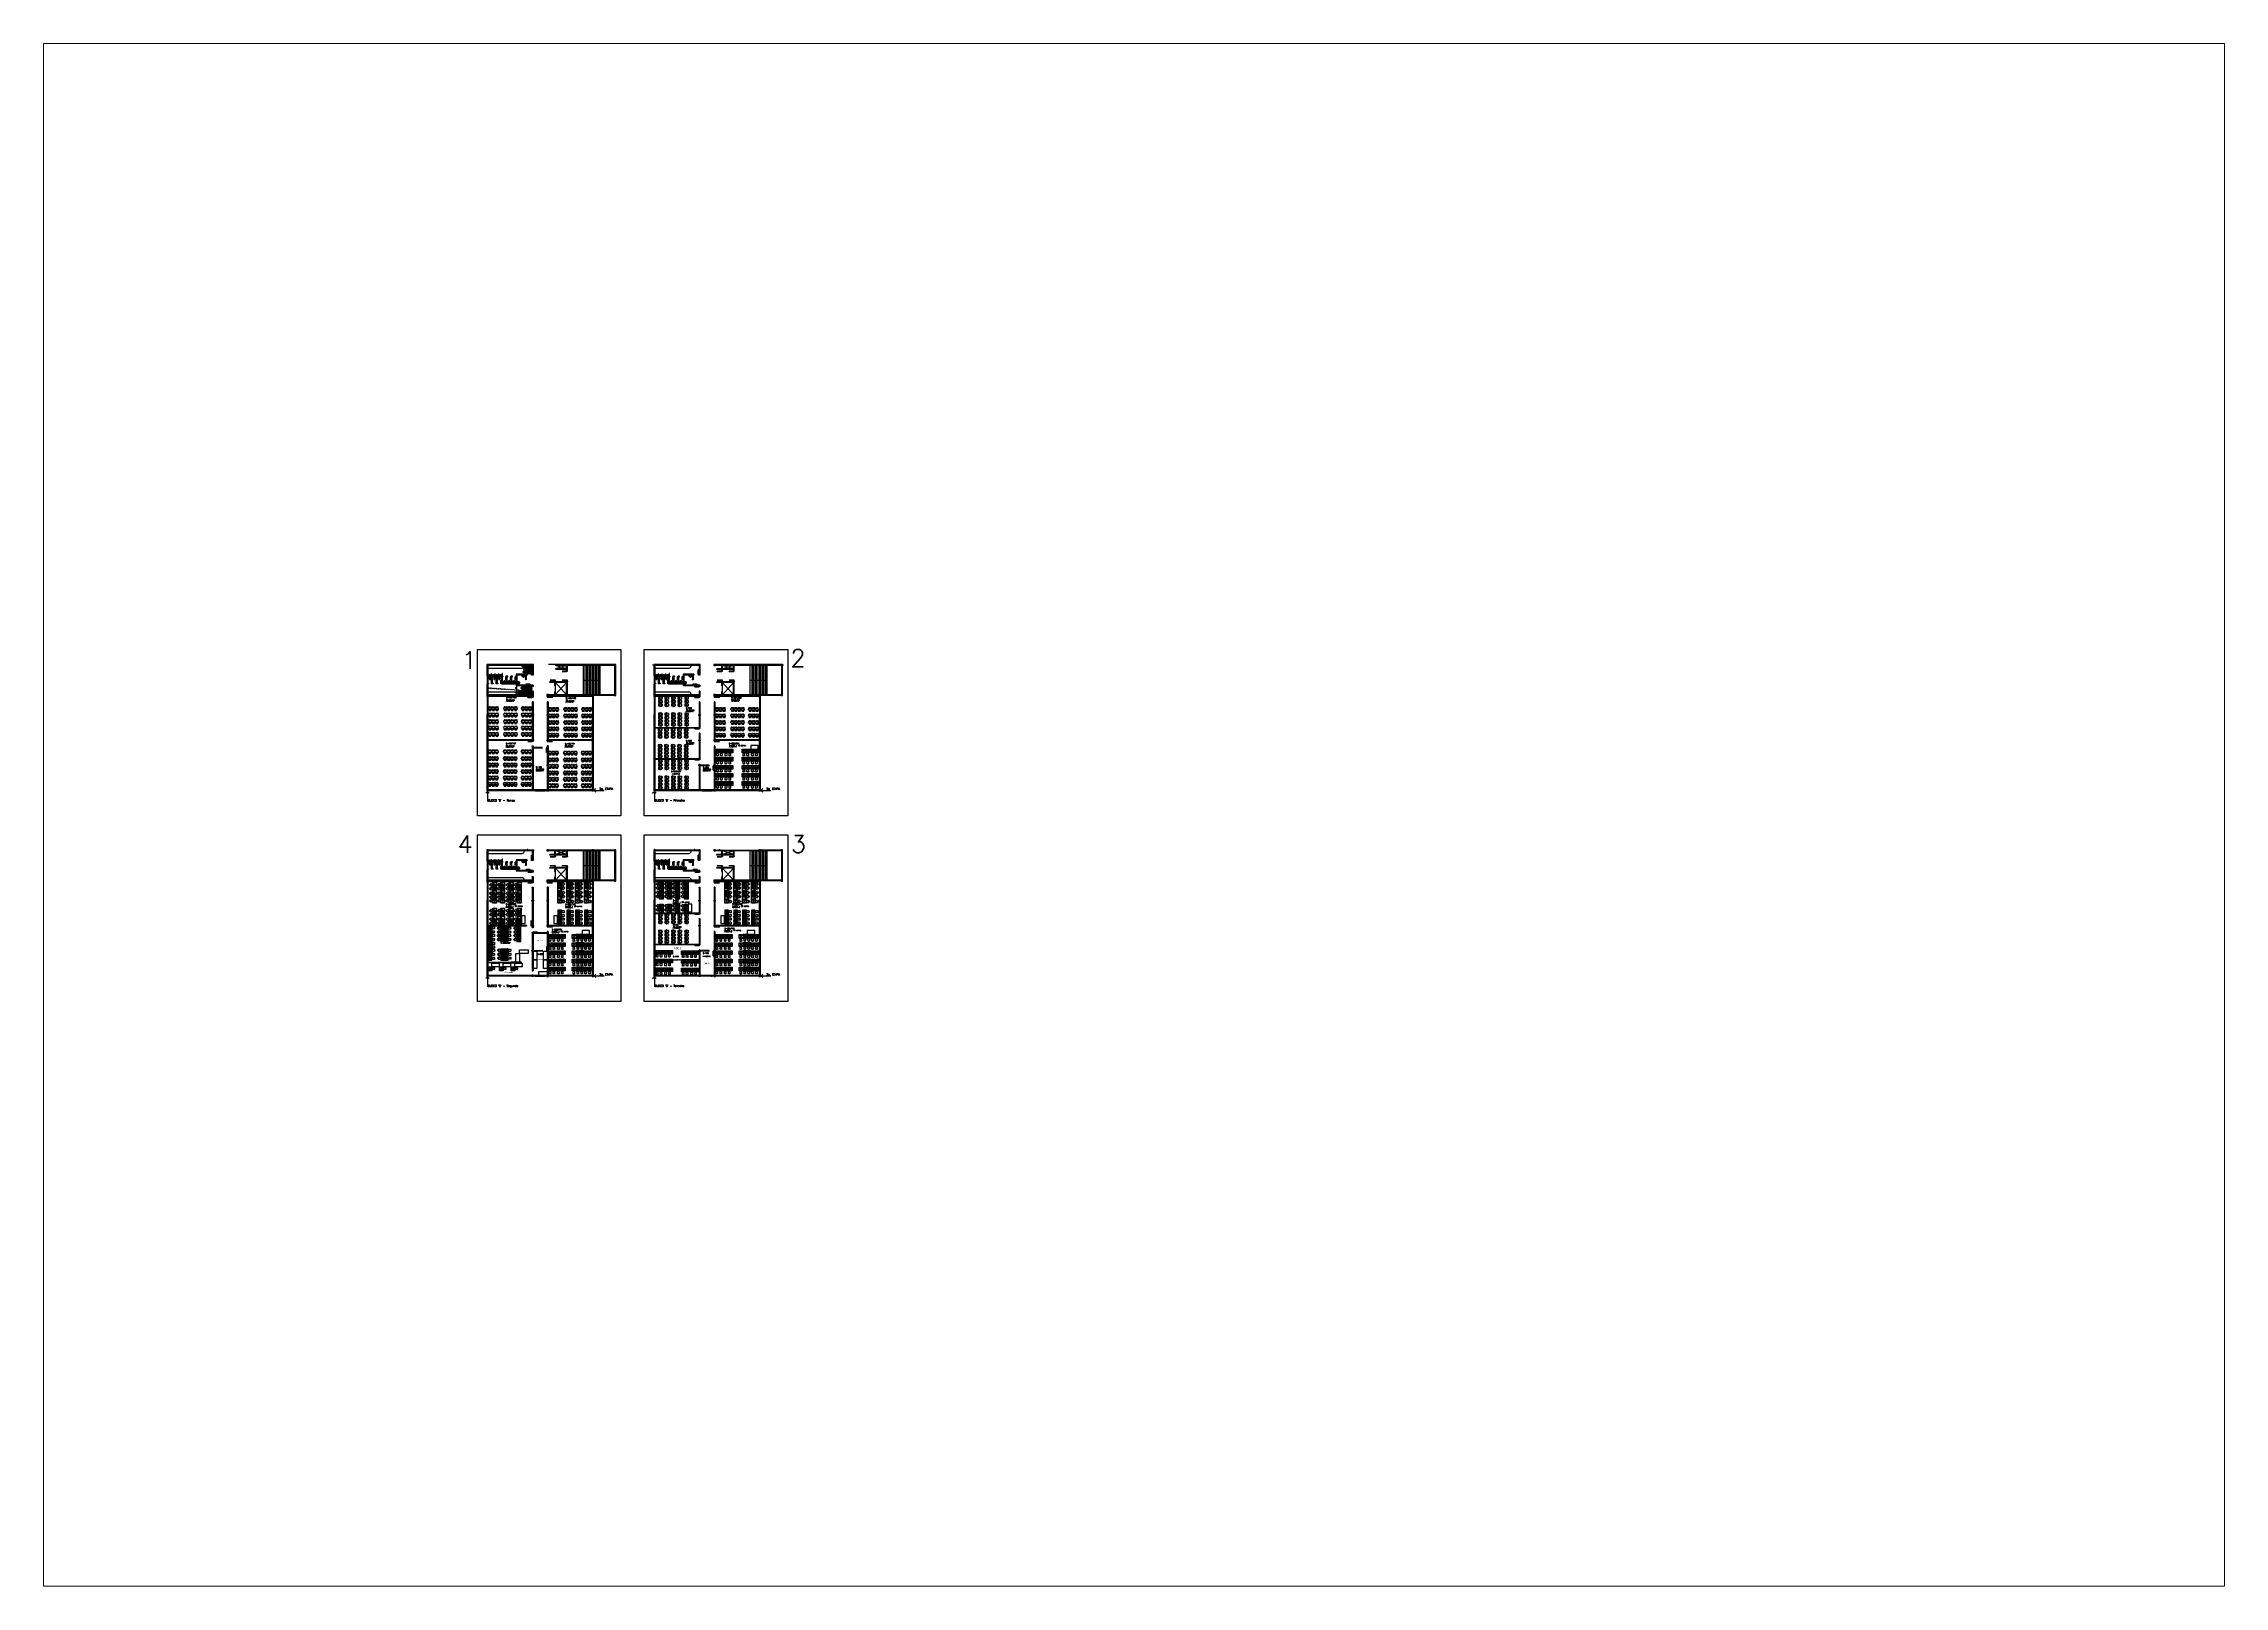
# Paper-space layout 'Layout2' of a CAD drawing. Header units: millimetres. Extents: x 2.3 to 21, y 1.7 to 14.9.
# The model-space entities are those that its viewports show. They can reach past a viewport. Long polylines and large blocks are cut down to what shows.
import ezdxf

# ---------------------------------------------------------------- set-up
doc = ezdxf.new("R2010")
doc.units = ezdxf.units.MM
doc.header["$MEASUREMENT"] = 0
doc.linetypes.add('CONTINU', pattern=[0])
doc.linetypes.add('HIDDEN', pattern=[3.5, 2, -1.5])
doc.layers.add('_AutoCAD WS', color=1, linetype='Continuous', lineweight=25)
for name, color, linetype in [('A-Móveis', 105, 'Continuous'), ('Arqui-02', 2, 'Continuous'), ('Arqui-Aberturas', 63, 'Continuous'), ('Arqui-Cotas', 143, 'Continuous'), ('Arqui-DivisóriaGesso', 211, 'Continuous'), ('Arqui-DivisóriaLeve', 241, 'Continuous'), ("Arqui-Etapas'S'", 223, 'Continuous'), ('Arqui-Folha', 55, 'Continuous'), ('Arqui-Indicações', 40, 'Continuous'), ('Arqui-Louças', 30, 'Continuous'), ('Arqui-Móveis', 252, 'Continuous'), ('Arqui-Paredes', 3, 'Continuous'), ('Arqui-Pilares', 4, 'Continuous'), ('Arqui-Salas', 31, 'Continuous')]:
    doc.layers.add(name, color=color, linetype=linetype)
doc.styles.add('INDICAÇÃO AMBIENTES', font='romans.shx')
doc.styles.add('NewTextStyle_0_0', font='arialuni.ttf', dxfattribs={"height": 9.769591})
doc.styles.add('NewTextStyle_1', font='arialuni.ttf', dxfattribs={"height": 9.622715})
doc.styles.add('NewTextStyle_2', font='arialuni.ttf', dxfattribs={"height": 26.19784})
doc.styles.add('NewTextStyle_3', font='arialuni.ttf', dxfattribs={"height": 43.524055})
doc.styles.get("Standard").update_dxf_attribs({"font": 'romans.shx'})
doc.dimstyles.new('75', dxfattribs={"dimtxt": 15, "dimasz": 10, "dimexe": 7.5, "dimexo": 7.5, "dimgap": 7.5, "dimtad": 1, "dimdec": 0, "dimtxsty": 'Standard', "dimblk": 'ARCHTICK', "dimcen": 2.5, "dimdle": 7.5, "dimse1": 1, "dimse2": 1, "dimsd1": 1, "dimsd2": 1, "dimclrd": 256, "dimclre": 256, "dimclrt": 2, "dimadec": 0, "dimazin": 0, "dimtfac": 1, "dimtdec": 0, "dimtix": 1, "dimtmove": 2, "dimatfit": 3, "dimfxl": 1, "dimarcsym": 0})
pattern_1 = [(45, (0, 0), (-7.071068, 7.071068), [])]

# ---------------------------------------------------------------- blocks, each defined once
blk = doc.blocks.new('*D45')
at = {"layer": 'DEFPOINTS', "color": 0, "transparency": 16777216}
for p in [(21743, 12735), (21873, 12735), (21873, 12735)]:
    blk.add_point(p, dxfattribs=at)
at = {"layer": 'Arqui-DivisóriaLeve', "color": 2, "transparency": 16777216, "insert": (21808, 12750), "char_height": 15, "attachment_point": 5}
blk.add_mtext('130', dxfattribs=at)
blk = doc.blocks.new('_ArchTick')
at = {"color": 0, "linetype": 'ByBlock', "const_width": 0.15}
blk.add_lwpolyline([(-0.5, -0.5), (0.5, 0.5)], dxfattribs=at)
blk = doc.blocks.new('*D46')
at = {"layer": 'DEFPOINTS', "color": 0, "transparency": 16777216}
for p in [(21705, 12761), (21705, 12761), (21705, 12671)]:
    blk.add_point(p, dxfattribs=at)
at = {"layer": 'Arqui-DivisóriaLeve', "color": 2, "transparency": 16777216, "insert": (21690, 12716), "char_height": 15, "attachment_point": 5, "rotation": 90}
blk.add_mtext('90', dxfattribs=at)
blk = doc.blocks.new('*D47')
at = {"layer": 'DEFPOINTS', "color": 0, "transparency": 16777216}
for p in [(21599, 12322), (21599, 12322), (21699, 12322)]:
    blk.add_point(p, dxfattribs=at)
at = {"layer": 'Arqui-DivisóriaLeve', "color": 2, "transparency": 16777216, "insert": (21649, 12337), "char_height": 15, "attachment_point": 5}
blk.add_mtext('100', dxfattribs=at)
blk = doc.blocks.new('*D48')
at = {"layer": 'DEFPOINTS', "color": 0, "transparency": 16777216}
for p in [(21561, 12353), (21561, 12353), (21561, 12263)]:
    blk.add_point(p, dxfattribs=at)
at = {"layer": 'Arqui-DivisóriaLeve', "color": 2, "transparency": 16777216, "insert": (21546, 12308), "char_height": 15, "attachment_point": 5, "rotation": 90}
blk.add_mtext('90', dxfattribs=at)
blk = doc.blocks.new('*D49')
at = {"layer": 'DEFPOINTS', "color": 0, "transparency": 16777216}
for p in [(21665, 12441), (21665, 12441), (21665, 12351)]:
    blk.add_point(p, dxfattribs=at)
at = {"layer": 'Arqui-DivisóriaLeve', "color": 2, "transparency": 16777216, "insert": (21650, 12396), "char_height": 15, "attachment_point": 5, "rotation": 90}
blk.add_mtext('90', dxfattribs=at)
blk = doc.blocks.new('*D50')
at = {"layer": 'DEFPOINTS', "color": 0, "transparency": 16777216}
for p in [(21703, 12322), (21873, 12322), (21873, 12322)]:
    blk.add_point(p, dxfattribs=at)
at = {"layer": 'Arqui-DivisóriaLeve', "color": 2, "transparency": 16777216, "insert": (21788, 12337), "char_height": 15, "attachment_point": 5}
blk.add_mtext('170', dxfattribs=at)
blk = doc.blocks.new('*D51')
at = {"layer": 'DEFPOINTS', "color": 0, "transparency": 16777216}
for p in [(21561, 12441), (21561, 12441), (21561, 12353)]:
    blk.add_point(p, dxfattribs=at)
at = {"layer": 'Arqui-DivisóriaLeve', "color": 2, "transparency": 16777216, "insert": (21546, 12397), "char_height": 15, "attachment_point": 5, "rotation": 90}
blk.add_mtext('80', dxfattribs=at)
blk = doc.blocks.new('*D52')
at = {"layer": 'DEFPOINTS', "color": 0, "transparency": 16777216}
for p in [(21705, 12848), (21705, 12848), (21705, 12761)]:
    blk.add_point(p, dxfattribs=at)
at = {"layer": 'Arqui-DivisóriaLeve', "color": 2, "transparency": 16777216, "insert": (21690, 12804), "char_height": 15, "attachment_point": 5, "rotation": 90}
blk.add_mtext('85', dxfattribs=at)
blk = doc.blocks.new('22S0000000')
at = {"lineweight": -3}
for p, q in [((-0.2, 0.45), (-0.21, 0.46)), ((-0.18, 0.44), (-0.19, 0.45)), ((0.18, 0.44), (0.19, 0.45)), ((0.2, 0.45), (0.21, 0.46))]:
    blk.add_line(p, q, dxfattribs=at)
blk.add_lwpolyline([(-0.22, 0.21), (-0.22, 0.3, -0.007386), (-0.22, 0.33, -0.283766), (-0.16, 0.41, -0.109248), (-0.01, 0.45, -0.096656), (0.16, 0.41, -0.283766), (0.22, 0.33, -0.007386), (0.22, 0.3), (0.22, 0.21, -0.007546), (0.22, 0.19, -0.371031), (0.1, 0.06, -0.024121), (-0.01, 0.05, -0.029876), (-0.1, 0.06, -0.371031), (-0.22, 0.19, -0.007546)], format="xyb", close=True, dxfattribs=at)
for centre, radius, start, end in [((0, 0.17), 0.357, 54.8701, 125.1299), ((-0.2, 0.45), 0.005, 216.8699, 305.9604), ((0, 0.17), 0.343, 55.8574, 124.1426), ((-0.14, 0.49), 0.0663, 234.3405, 285.7396), ((-0.03, 0.52), 0.03, 93.5833, 179.0689), ((0, -0.21), 0.759, 87.5665, 92.4335), ((0.03, 0.52), 0.03, 0.9311, 86.4167), ((0.14, 0.49), 0.0669, 255.9348, 307.0801), ((0.2, 0.45), 0.005, 234.0396, 323.1301)]:
    blk.add_arc(centre, radius, start, end, dxfattribs=at)
blk = doc.blocks.new('A$C6F8113F1')
at = {"layer": 'A-Móveis'}
for points in [[(6, 65), (0, 63), (4, 53), (9, 55)], [(12, 66), (12, 56), (20, 56), (20, 66)], [(12, 55), (12, 53), (20, 53), (20, 55)], [(21, 66), (21, 64), (23, 64), (23, 62), (25, 62), (25, 64), (27, 64), (27, 66)], [(21, 61), (21, 56), (27, 56), (27, 61)], [(21, 56), (21, 53), (27, 53), (27, 56)], [(56, 56), (56, 66), (28, 66), (28, 56)], [(35, 56), (28, 56), (28, 53), (35, 53)], [(44, 56), (36, 56), (36, 53), (44, 53)], [(53, 53), (53, 56), (45, 56), (45, 53)], [(56, 56), (54, 56), (54, 53), (56, 53)], [(76, 2), (56, 2), (56, 47), (76, 47)]]:
    blk.add_lwpolyline(points, close=True, dxfattribs=at)
for points in [[(57, 68), (11, 68), (11, 51), (57, 51), (57, 68)], [(55, 47), (14, 47), (14, 36), (19, 32), (19, 4), (27, 1), (34, 0), (42, 1), (49, 4), (49, 32), (55, 36), (55, 47)], [(55, 36), (14, 36)], [(19, 32), (21, 30), (27, 28), (31, 28), (34, 27), (38, 28), (42, 28), (47, 30), (49, 32)]]:
    blk.add_lwpolyline(points, dxfattribs=at)
blk = doc.blocks.new('A$C66E92B1C')
at = {"layer": 'A-Móveis', "linetype": 'Continuous'}
for p, q in [((0, 30), (8, 64)), ((0, 30), (10, 62)), ((11, 26), (11, 15)), ((11, 5), (11, 9)), ((11, 5), (11, 5)), ((14, 10), (14, 13)), ((16, 10), (16, 12)), ((49, 10), (49, 12)), ((51, 10), (51, 13)), ((54, 26), (54, 15)), ((54, 5), (54, 9)), ((54, 5), (54, 5)), ((65, 30), (55, 62)), ((65, 30), (57, 64))]:
    blk.add_line(p, q, dxfattribs=at)
blk.add_circle((49, 64), 3.81, dxfattribs=at)
for centre, radius, start, end in [((5, 30), 5, 180, 270), ((16, 62), 8, 90, 165.9638), ((18, 60), 8, 113.6162, 165.9638), ((13, 15), 1.87, 180, 255.887), ((13, 9), 1.87, 76.9185, 180), ((16, 5), 4.68, 180, 259.2791), ((18, 13), 10.6, 228.4224, 254.693), ((32, 91), 80.6, 255.887, 284.113), ((32, 91), 82.9, 256.9185, 283.0815), ((18, 60), 8, 95.2634, 113.6162), ((18, 65), 3.01, 100.5269, 270), ((32, 91), 92.7, 259.2791, 280.7209), ((32, 91), 90.4, 259.2791, 280.7209), ((47, 60), 8, 14.0362, 84.7363), ((49, 62), 8, 14.0362, 90), ((47, 13), 10.6, 285.307, 311.5776), ((49, 5), 4.68, 280.7209, 0), ((52, 9), 1.87, 0, 103.0815), ((52, 15), 1.87, 284.113, 0), ((60, 30), 5, 270, 0)]:
    blk.add_arc(centre, radius, start, end, dxfattribs=at)
for points in [[(5, 25), (32, 28), (60, 25)], [(16, 70), (32, 71), (49, 70)]]:
    blk.add_spline(points, degree=3, dxfattribs=at)
for points, knots in [([(17, 68), (19, 68), (21, 68), (25, 69), (27, 69), (31, 69), (32, 69), (35, 69), (36, 69), (40, 69), (43, 68), (47, 68), (47, 68), (48, 68)], [0.671451, 0.671451, 0.671451, 0.671451, 6.930704, 6.930704, 12.827172, 12.827172, 17.180097, 17.180097, 21.533022, 21.533022, 30.238872, 30.238872, 31.897634, 31.897634, 31.897634, 31.897634]), ([(18, 62), (20, 62), (22, 62), (26, 63), (28, 63), (31, 63), (32, 63), (33, 63), (33, 63), (34, 63), (35, 63), (36, 63), (37, 63), (41, 63), (43, 62), (46, 62)], [0.671451, 0.671451, 0.671451, 0.671451, 7.736362, 7.736362, 13.492102, 13.492102, 16.238019, 16.238019, 17.870689, 17.870689, 19.503359, 19.503359, 22.768699, 22.768699, 30.487114, 30.487114, 30.487114, 30.487114])]:
    blk.add_open_spline(points, degree=3, knots=knots, dxfattribs=at)

msp = doc.modelspace()

# ---------------------------------------------------------------- hatches: boundary and pattern name
at = {"layer": 'Arqui-DivisóriaLeve'}
h = msp.add_hatch(dxfattribs=at)
h.set_pattern_fill('_USER', color=256, scale=10, angle=45, style=0, pattern_type=0)
h.set_pattern_definition(pattern_1)
h.paths.add_polyline_path([(21646.6, 12848.2), (21865.8, 12848.2), (21865.8, 12845.7), (21873.3, 12845.7), (21873.3, 12670.7), (21743.3, 12670.7), (21743.3, 12760.7)])
h = msp.add_hatch(dxfattribs=at)
h.set_pattern_fill('_USER', color=256, scale=10, angle=45, style=0, pattern_type=0)
h.set_pattern_definition(pattern_1)
h.paths.add_polyline_path([(21873.3, 12440.7), (21703.3, 12440.7), (21703.3, 12350.7), (21699.3, 12350.7), (20988.3, 12403.3), (20988.3, 12388), (21599.3, 12353.2), (21599.3, 12263.2), (21865.8, 12263.2), (21865.8, 12265.7), (21873.3, 12265.7)])

# ---------------------------------------------------------------- linework, layer by layer
at = {"linetype": 'Continuous'}
for p, q in [((22558.3, 12778.2), (22338.3, 12848.2)), ((22558.3, 12848.2), (22338.3, 12778.2)), ((22893.3, 12263.2), (22893.3, 12848.2)), ((22923.3, 12848.2), (22923.3, 12263.2)), ((22953.3, 12848.2), (22953.3, 12263.2)), ((22983.3, 12848.2), (22983.3, 12263.2)), ((23013.3, 12848.2), (23013.3, 12263.2)), ((23043.3, 12848.2), (23043.3, 12263.2)), ((23073.3, 12848.2), (23073.3, 12263.2)), ((23103.3, 12848.2), (23103.3, 12263.2)), ((23133.3, 12848.2), (23133.3, 12263.2)), ((23163.3, 12848.2), (23163.3, 12263.2)), ((23193.3, 12848.2), (23193.3, 12263.2)), ((23223.3, 12848.2), (23223.3, 12263.2)), ((25888.1, 12848.2), (25668.1, 12778.2)), ((25888.1, 12778.2), (25668.1, 12848.2)), ((26223.1, 12263.2), (26223.1, 12848.2)), ((26253.1, 12848.2), (26253.1, 12263.2)), ((26283.1, 12848.2), (26283.1, 12263.2)), ((26313.1, 12848.2), (26313.1, 12263.2)), ((26343.1, 12848.2), (26343.1, 12263.2)), ((26373.1, 12848.2), (26373.1, 12263.2)), ((26403.1, 12848.2), (26403.1, 12263.2)), ((26433.1, 12848.2), (26433.1, 12263.2)), ((26463.1, 12848.2), (26463.1, 12263.2)), ((26493.1, 12848.2), (26493.1, 12263.2)), ((26523.1, 12848.2), (26523.1, 12263.2)), ((26553.1, 12848.2), (26553.1, 12263.2)), ((22558.3, 12503.2), (22338.3, 12265.7)), ((22558.3, 12263.2), (22338.3, 12503.2)), ((22338.3, 12328.2), (22338.3, 12438.2)), ((22893.3, 12555.7), (23223.3, 12555.7)), ((25888.1, 12263.2), (25668.1, 12503.2)), ((25668.1, 12263.2), (25888.1, 12503.2)), ((25668.1, 12328.2), (25668.1, 12438.2)), ((26223.1, 12555.7), (26553.1, 12555.7)), ((22558.3, 9079.6), (22338.3, 9149.6)), ((22558.3, 9149.6), (22338.3, 9079.6)), ((22893.3, 8564.6), (22893.3, 9149.6)), ((22923.3, 9149.6), (22923.3, 8564.6)), ((22953.3, 9149.6), (22953.3, 8564.6)), ((22983.3, 9149.6), (22983.3, 8564.6)), ((23013.3, 9149.6), (23013.3, 8564.6)), ((23043.3, 9149.6), (23043.3, 8564.6)), ((23073.3, 9149.6), (23073.3, 8564.6)), ((23103.3, 9149.6), (23103.3, 8564.6)), ((23133.3, 9149.6), (23133.3, 8564.6)), ((23163.3, 9149.6), (23163.3, 8564.6)), ((23193.3, 9149.6), (23193.3, 8564.6)), ((23223.3, 9149.6), (23223.3, 8564.6)), ((25888.1, 9079.6), (25668.1, 9149.6)), ((25888.1, 9149.6), (25668.1, 9079.6)), ((26223.1, 8564.6), (26223.1, 9149.6)), ((26253.1, 9149.6), (26253.1, 8564.6)), ((26283.1, 9149.6), (26283.1, 8564.6)), ((26313.1, 9149.6), (26313.1, 8564.6)), ((26343.1, 9149.6), (26343.1, 8564.6)), ((26373.1, 9149.6), (26373.1, 8564.6)), ((26403.1, 9149.6), (26403.1, 8564.6)), ((26433.1, 9149.6), (26433.1, 8564.6)), ((26463.1, 9149.6), (26463.1, 8564.6)), ((26493.1, 9149.6), (26493.1, 8564.6)), ((26523.1, 9149.6), (26523.1, 8564.6)), ((26553.1, 9149.6), (26553.1, 8564.6)), ((22558.3, 8804.6), (22338.3, 8567.1)), ((22558.3, 8564.6), (22338.3, 8804.6)), ((22338.3, 8629.6), (22338.3, 8739.6)), ((22893.3, 8857.1), (23223.3, 8857.1)), ((25888.1, 8804.6), (25668.1, 8567.1)), ((25888.1, 8564.6), (25668.1, 8804.6)), ((25668.1, 8629.6), (25668.1, 8739.6)), ((26223.1, 8857.1), (26553.1, 8857.1))]:
    msp.add_line(p, q, dxfattribs=at)
at = {"layer": 'Arqui-02'}
for p, q in [((21059.8, 12635.7), (21059.8, 12685.7)), ((21061.8, 12635.7), (21061.8, 12685.7)), ((21132.3, 12635.7), (21132.3, 12685.7)), ((21134.3, 12635.7), (21134.3, 12685.7)), ((21204.8, 12635.7), (21204.8, 12685.7)), ((21206.8, 12635.7), (21206.8, 12685.7)), ((21276.3, 12635.7), (21276.3, 12685.7)), ((21278.3, 12635.7), (21278.3, 12685.7)), ((21289.3, 12630.7), (21278.3, 12630.7)), ((21289.3, 12620.7), (21278.3, 12620.7)), ((21384.3, 12630.7), (21353.3, 12630.7)), ((21363.3, 12620.7), (21354.3, 12620.7)), ((21384.3, 12620.7), (21373.3, 12620.7)), ((21458.3, 12620.7), (21444.3, 12620.7)), ((21479.3, 12630.7), (21448.3, 12630.7)), ((21479.3, 12620.7), (21468.3, 12620.7)), ((21539.3, 12630.7), (21553.3, 12630.7)), ((21553.3, 12620.7), (21539.3, 12620.7)), ((24389.6, 12635.7), (24389.6, 12685.7)), ((24391.6, 12635.7), (24391.6, 12685.7)), ((24462.1, 12635.7), (24462.1, 12685.7)), ((24464.1, 12635.7), (24464.1, 12685.7)), ((24534.6, 12635.7), (24534.6, 12685.7)), ((24536.6, 12635.7), (24536.6, 12685.7)), ((24606.1, 12635.7), (24606.1, 12685.7)), ((24608.1, 12635.7), (24608.1, 12685.7)), ((24619.1, 12630.7), (24608.1, 12630.7)), ((24619.1, 12620.7), (24608.1, 12620.7)), ((24714.1, 12630.7), (24683.1, 12630.7)), ((24693.1, 12620.7), (24684.1, 12620.7)), ((24714.1, 12620.7), (24703.1, 12620.7)), ((24788.1, 12620.7), (24774.1, 12620.7)), ((24809.1, 12630.7), (24778.1, 12630.7)), ((24809.1, 12620.7), (24798.1, 12620.7)), ((24869.1, 12630.7), (24883.1, 12630.7)), ((24883.1, 12620.7), (24869.1, 12620.7)), ((20999.3, 12490.7), (20988.3, 12490.7)), ((20999.3, 12480.7), (20988.3, 12480.7)), ((21073.3, 12490.7), (21063.3, 12490.7)), ((21094.3, 12480.7), (21063.3, 12480.7)), ((21094.3, 12490.7), (21083.3, 12490.7)), ((21168.3, 12490.7), (21158.3, 12490.7)), ((21189.3, 12480.7), (21158.3, 12480.7)), ((21189.3, 12490.7), (21178.3, 12490.7)), ((21263.3, 12490.7), (21253.3, 12490.7)), ((21263.3, 12480.7), (21253.3, 12480.7)), ((24329.1, 12490.7), (24318.1, 12490.7)), ((24329.1, 12480.7), (24318.1, 12480.7)), ((24403.1, 12490.7), (24393.1, 12490.7)), ((24424.1, 12480.7), (24393.1, 12480.7)), ((24424.1, 12490.7), (24413.1, 12490.7)), ((24498.1, 12490.7), (24488.1, 12490.7)), ((24519.1, 12480.7), (24488.1, 12480.7)), ((24519.1, 12490.7), (24508.1, 12490.7)), ((24593.1, 12490.7), (24583.1, 12490.7)), ((24593.1, 12480.7), (24583.1, 12480.7)), ((20999.3, 8792.1), (20988.3, 8792.1)), ((20999.3, 8782.1), (20988.3, 8782.1)), ((21059.8, 8937.1), (21059.8, 8987.1)), ((21061.8, 8937.1), (21061.8, 8987.1)), ((21073.3, 8792.1), (21063.3, 8792.1)), ((21094.3, 8782.1), (21063.3, 8782.1)), ((21094.3, 8792.1), (21083.3, 8792.1)), ((21132.3, 8937.1), (21132.3, 8987.1)), ((21134.3, 8937.1), (21134.3, 8987.1)), ((21168.3, 8792.1), (21158.3, 8792.1)), ((21189.3, 8782.1), (21158.3, 8782.1)), ((21189.3, 8792.1), (21178.3, 8792.1)), ((21204.8, 8937.1), (21204.8, 8987.1)), ((21206.8, 8937.1), (21206.8, 8987.1)), ((21263.3, 8792.1), (21253.3, 8792.1)), ((21263.3, 8782.1), (21253.3, 8782.1)), ((21276.3, 8937.1), (21276.3, 8987.1)), ((21278.3, 8937.1), (21278.3, 8987.1)), ((21289.3, 8932.1), (21278.3, 8932.1)), ((21289.3, 8922.1), (21278.3, 8922.1)), ((21384.3, 8932.1), (21353.3, 8932.1)), ((21363.3, 8922.1), (21354.3, 8922.1)), ((21384.3, 8922.1), (21373.3, 8922.1)), ((21458.3, 8922.1), (21444.3, 8922.1)), ((21479.3, 8932.1), (21448.3, 8932.1)), ((21479.3, 8922.1), (21468.3, 8922.1)), ((21539.3, 8932.1), (21553.3, 8932.1)), ((21553.3, 8922.1), (21539.3, 8922.1)), ((24329.1, 8792.1), (24318.1, 8792.1)), ((24329.1, 8782.1), (24318.1, 8782.1)), ((24389.6, 8937.1), (24389.6, 8987.1)), ((24391.6, 8937.1), (24391.6, 8987.1)), ((24403.1, 8792.1), (24393.1, 8792.1)), ((24424.1, 8782.1), (24393.1, 8782.1)), ((24424.1, 8792.1), (24413.1, 8792.1)), ((24462.1, 8937.1), (24462.1, 8987.1)), ((24464.1, 8937.1), (24464.1, 8987.1)), ((24498.1, 8792.1), (24488.1, 8792.1)), ((24519.1, 8782.1), (24488.1, 8782.1)), ((24519.1, 8792.1), (24508.1, 8792.1)), ((24534.6, 8937.1), (24534.6, 8987.1)), ((24536.6, 8937.1), (24536.6, 8987.1)), ((24593.1, 8792.1), (24583.1, 8792.1)), ((24593.1, 8782.1), (24583.1, 8782.1)), ((24606.1, 8937.1), (24606.1, 8987.1)), ((24608.1, 8937.1), (24608.1, 8987.1)), ((24619.1, 8932.1), (24608.1, 8932.1)), ((24619.1, 8922.1), (24608.1, 8922.1)), ((24714.1, 8932.1), (24683.1, 8932.1)), ((24693.1, 8922.1), (24684.1, 8922.1)), ((24714.1, 8922.1), (24703.1, 8922.1)), ((24788.1, 8922.1), (24774.1, 8922.1)), ((24809.1, 8932.1), (24778.1, 8932.1)), ((24809.1, 8922.1), (24798.1, 8922.1)), ((24869.1, 8932.1), (24883.1, 8932.1)), ((24883.1, 8922.1), (24869.1, 8922.1))]:
    msp.add_line(p, q, dxfattribs=at)
for points in [[(21061.8, 12685.7), (21059.8, 12685.7)], [(21073.3, 12490.7), (21073.3, 12620.7)], [(21083.3, 12490.7), (21083.3, 12620.7)], [(21134.3, 12685.7), (21132.3, 12685.7)], [(21168.3, 12490.7), (21168.3, 12620.7)], [(21178.3, 12490.7), (21178.3, 12620.7)], [(21206.8, 12685.7), (21204.8, 12685.7)], [(21278.3, 12685.7), (21276.3, 12685.7)], [(21363.3, 12490.7), (21363.3, 12620.7)], [(21373.3, 12490.7), (21373.3, 12620.7)], [(21458.3, 12490.7), (21458.3, 12620.7)], [(21458.3, 12490.7), (21458.3, 12620.7)], [(21468.3, 12490.7), (21468.3, 12620.7)], [(24391.6, 12685.7), (24389.6, 12685.7)], [(24403.1, 12490.7), (24403.1, 12620.7)], [(24413.1, 12490.7), (24413.1, 12620.7)], [(24464.1, 12685.7), (24462.1, 12685.7)], [(24498.1, 12490.7), (24498.1, 12620.7)], [(24508.1, 12490.7), (24508.1, 12620.7)], [(24536.6, 12685.7), (24534.6, 12685.7)], [(24608.1, 12685.7), (24606.1, 12685.7)], [(24693.1, 12490.7), (24693.1, 12620.7)], [(24703.1, 12490.7), (24703.1, 12620.7)], [(24788.1, 12490.7), (24788.1, 12620.7)], [(24788.1, 12490.7), (24788.1, 12620.7)], [(24798.1, 12490.7), (24798.1, 12620.7)], [(21061.8, 8987.1), (21059.8, 8987.1)], [(21073.3, 8792.1), (21073.3, 8922.1)], [(21083.3, 8792.1), (21083.3, 8922.1)], [(21134.3, 8987.1), (21132.3, 8987.1)], [(21168.3, 8792.1), (21168.3, 8922.1)], [(21178.3, 8792.1), (21178.3, 8922.1)], [(21206.8, 8987.1), (21204.8, 8987.1)], [(21278.3, 8987.1), (21276.3, 8987.1)], [(21363.3, 8792.1), (21363.3, 8922.1)], [(21373.3, 8792.1), (21373.3, 8922.1)], [(21458.3, 8792.1), (21458.3, 8922.1)], [(21458.3, 8792.1), (21458.3, 8922.1)], [(21468.3, 8792.1), (21468.3, 8922.1)], [(24391.6, 8987.1), (24389.6, 8987.1)], [(24403.1, 8792.1), (24403.1, 8922.1)], [(24413.1, 8792.1), (24413.1, 8922.1)], [(24464.1, 8987.1), (24462.1, 8987.1)], [(24498.1, 8792.1), (24498.1, 8922.1)], [(24508.1, 8792.1), (24508.1, 8922.1)], [(24536.6, 8987.1), (24534.6, 8987.1)], [(24608.1, 8987.1), (24606.1, 8987.1)], [(24693.1, 8792.1), (24693.1, 8922.1)], [(24703.1, 8792.1), (24703.1, 8922.1)], [(24788.1, 8792.1), (24788.1, 8922.1)], [(24788.1, 8792.1), (24788.1, 8922.1)], [(24798.1, 8792.1), (24798.1, 8922.1)]]:
    msp.add_lwpolyline(points, dxfattribs=at)
for points in [[(21285.3, 12630.7), (21285.3, 12620.7), (21289.3, 12620.7), (21289.3, 12630.7)], [(21285.3, 12630.7), (21285.3, 12620.7), (21289.3, 12620.7), (21289.3, 12630.7)], [(21349.3, 12620.7), (21349.3, 12560.7), (21345.3, 12560.7), (21345.3, 12620.7)], [(21349.3, 12630.7), (21349.3, 12620.7), (21353.3, 12620.7), (21353.3, 12630.7)], [(21380.3, 12630.7), (21380.3, 12620.7), (21384.3, 12620.7), (21384.3, 12630.7)], [(21380.3, 12630.7), (21380.3, 12620.7), (21384.3, 12620.7), (21384.3, 12630.7)], [(21444.3, 12620.7), (21444.3, 12560.7), (21440.3, 12560.7), (21440.3, 12620.7)], [(21444.3, 12630.7), (21444.3, 12620.7), (21448.3, 12620.7), (21448.3, 12630.7)], [(21475.3, 12630.7), (21475.3, 12620.7), (21479.3, 12620.7), (21479.3, 12630.7)], [(21475.3, 12630.7), (21475.3, 12620.7), (21479.3, 12620.7), (21479.3, 12630.7)], [(21539.3, 12620.7), (21539.3, 12560.7), (21535.3, 12560.7), (21535.3, 12620.7)], [(21539.3, 12630.7), (21539.3, 12620.7), (21543.3, 12620.7), (21543.3, 12630.7)], [(24615.1, 12630.7), (24615.1, 12620.7), (24619.1, 12620.7), (24619.1, 12630.7)], [(24615.1, 12630.7), (24615.1, 12620.7), (24619.1, 12620.7), (24619.1, 12630.7)], [(24679.1, 12620.7), (24679.1, 12560.7), (24675.1, 12560.7), (24675.1, 12620.7)], [(24679.1, 12630.7), (24679.1, 12620.7), (24683.1, 12620.7), (24683.1, 12630.7)], [(24710.1, 12630.7), (24710.1, 12620.7), (24714.1, 12620.7), (24714.1, 12630.7)], [(24710.1, 12630.7), (24710.1, 12620.7), (24714.1, 12620.7), (24714.1, 12630.7)], [(24774.1, 12620.7), (24774.1, 12560.7), (24770.1, 12560.7), (24770.1, 12620.7)], [(24774.1, 12630.7), (24774.1, 12620.7), (24778.1, 12620.7), (24778.1, 12630.7)], [(24805.1, 12630.7), (24805.1, 12620.7), (24809.1, 12620.7), (24809.1, 12630.7)], [(24805.1, 12630.7), (24805.1, 12620.7), (24809.1, 12620.7), (24809.1, 12630.7)], [(24869.1, 12620.7), (24869.1, 12560.7), (24865.1, 12560.7), (24865.1, 12620.7)], [(24869.1, 12630.7), (24869.1, 12620.7), (24873.1, 12620.7), (24873.1, 12630.7)], [(20995.3, 12480.7), (20995.3, 12490.7), (20999.3, 12490.7), (20999.3, 12480.7)], [(20995.3, 12480.7), (20995.3, 12490.7), (20999.3, 12490.7), (20999.3, 12480.7)], [(21059.3, 12490.7), (21059.3, 12550.7), (21055.3, 12550.7), (21055.3, 12490.7)], [(21059.3, 12480.7), (21059.3, 12490.7), (21063.3, 12490.7), (21063.3, 12480.7)], [(21090.3, 12480.7), (21090.3, 12490.7), (21094.3, 12490.7), (21094.3, 12480.7)], [(21090.3, 12480.7), (21090.3, 12490.7), (21094.3, 12490.7), (21094.3, 12480.7)], [(21154.3, 12490.7), (21154.3, 12550.7), (21150.3, 12550.7), (21150.3, 12490.7)], [(21154.3, 12480.7), (21154.3, 12490.7), (21158.3, 12490.7), (21158.3, 12480.7)], [(21185.3, 12480.7), (21185.3, 12490.7), (21189.3, 12490.7), (21189.3, 12480.7)], [(21185.3, 12480.7), (21185.3, 12490.7), (21189.3, 12490.7), (21189.3, 12480.7)], [(21249.3, 12490.7), (21249.3, 12550.7), (21245.3, 12550.7), (21245.3, 12490.7)], [(21249.3, 12480.7), (21249.3, 12490.7), (21253.3, 12490.7), (21253.3, 12480.7)], [(24325.1, 12480.7), (24325.1, 12490.7), (24329.1, 12490.7), (24329.1, 12480.7)], [(24325.1, 12480.7), (24325.1, 12490.7), (24329.1, 12490.7), (24329.1, 12480.7)], [(24389.1, 12490.7), (24389.1, 12550.7), (24385.1, 12550.7), (24385.1, 12490.7)], [(24389.1, 12480.7), (24389.1, 12490.7), (24393.1, 12490.7), (24393.1, 12480.7)], [(24420.1, 12480.7), (24420.1, 12490.7), (24424.1, 12490.7), (24424.1, 12480.7)], [(24420.1, 12480.7), (24420.1, 12490.7), (24424.1, 12490.7), (24424.1, 12480.7)], [(24484.1, 12490.7), (24484.1, 12550.7), (24480.1, 12550.7), (24480.1, 12490.7)], [(24484.1, 12480.7), (24484.1, 12490.7), (24488.1, 12490.7), (24488.1, 12480.7)], [(24515.1, 12480.7), (24515.1, 12490.7), (24519.1, 12490.7), (24519.1, 12480.7)], [(24515.1, 12480.7), (24515.1, 12490.7), (24519.1, 12490.7), (24519.1, 12480.7)], [(24579.1, 12490.7), (24579.1, 12550.7), (24575.1, 12550.7), (24575.1, 12490.7)], [(24579.1, 12480.7), (24579.1, 12490.7), (24583.1, 12490.7), (24583.1, 12480.7)], [(20995.3, 8782.1), (20995.3, 8792.1), (20999.3, 8792.1), (20999.3, 8782.1)], [(20995.3, 8782.1), (20995.3, 8792.1), (20999.3, 8792.1), (20999.3, 8782.1)], [(21059.3, 8792.1), (21059.3, 8852.1), (21055.3, 8852.1), (21055.3, 8792.1)], [(21059.3, 8782.1), (21059.3, 8792.1), (21063.3, 8792.1), (21063.3, 8782.1)], [(21090.3, 8782.1), (21090.3, 8792.1), (21094.3, 8792.1), (21094.3, 8782.1)], [(21090.3, 8782.1), (21090.3, 8792.1), (21094.3, 8792.1), (21094.3, 8782.1)], [(21154.3, 8792.1), (21154.3, 8852.1), (21150.3, 8852.1), (21150.3, 8792.1)], [(21154.3, 8782.1), (21154.3, 8792.1), (21158.3, 8792.1), (21158.3, 8782.1)], [(21185.3, 8782.1), (21185.3, 8792.1), (21189.3, 8792.1), (21189.3, 8782.1)], [(21185.3, 8782.1), (21185.3, 8792.1), (21189.3, 8792.1), (21189.3, 8782.1)], [(21249.3, 8792.1), (21249.3, 8852.1), (21245.3, 8852.1), (21245.3, 8792.1)], [(21249.3, 8782.1), (21249.3, 8792.1), (21253.3, 8792.1), (21253.3, 8782.1)], [(21285.3, 8932.1), (21285.3, 8922.1), (21289.3, 8922.1), (21289.3, 8932.1)], [(21285.3, 8932.1), (21285.3, 8922.1), (21289.3, 8922.1), (21289.3, 8932.1)], [(21349.3, 8922.1), (21349.3, 8862.1), (21345.3, 8862.1), (21345.3, 8922.1)], [(21349.3, 8932.1), (21349.3, 8922.1), (21353.3, 8922.1), (21353.3, 8932.1)], [(21380.3, 8932.1), (21380.3, 8922.1), (21384.3, 8922.1), (21384.3, 8932.1)], [(21380.3, 8932.1), (21380.3, 8922.1), (21384.3, 8922.1), (21384.3, 8932.1)], [(21444.3, 8922.1), (21444.3, 8862.1), (21440.3, 8862.1), (21440.3, 8922.1)], [(21444.3, 8932.1), (21444.3, 8922.1), (21448.3, 8922.1), (21448.3, 8932.1)], [(21475.3, 8932.1), (21475.3, 8922.1), (21479.3, 8922.1), (21479.3, 8932.1)], [(21475.3, 8932.1), (21475.3, 8922.1), (21479.3, 8922.1), (21479.3, 8932.1)], [(21539.3, 8922.1), (21539.3, 8862.1), (21535.3, 8862.1), (21535.3, 8922.1)], [(21539.3, 8932.1), (21539.3, 8922.1), (21543.3, 8922.1), (21543.3, 8932.1)], [(24325.1, 8782.1), (24325.1, 8792.1), (24329.1, 8792.1), (24329.1, 8782.1)], [(24325.1, 8782.1), (24325.1, 8792.1), (24329.1, 8792.1), (24329.1, 8782.1)], [(24389.1, 8792.1), (24389.1, 8852.1), (24385.1, 8852.1), (24385.1, 8792.1)], [(24389.1, 8782.1), (24389.1, 8792.1), (24393.1, 8792.1), (24393.1, 8782.1)], [(24420.1, 8782.1), (24420.1, 8792.1), (24424.1, 8792.1), (24424.1, 8782.1)], [(24420.1, 8782.1), (24420.1, 8792.1), (24424.1, 8792.1), (24424.1, 8782.1)], [(24484.1, 8792.1), (24484.1, 8852.1), (24480.1, 8852.1), (24480.1, 8792.1)], [(24484.1, 8782.1), (24484.1, 8792.1), (24488.1, 8792.1), (24488.1, 8782.1)], [(24515.1, 8782.1), (24515.1, 8792.1), (24519.1, 8792.1), (24519.1, 8782.1)], [(24515.1, 8782.1), (24515.1, 8792.1), (24519.1, 8792.1), (24519.1, 8782.1)], [(24579.1, 8792.1), (24579.1, 8852.1), (24575.1, 8852.1), (24575.1, 8792.1)], [(24579.1, 8782.1), (24579.1, 8792.1), (24583.1, 8792.1), (24583.1, 8782.1)], [(24615.1, 8932.1), (24615.1, 8922.1), (24619.1, 8922.1), (24619.1, 8932.1)], [(24615.1, 8932.1), (24615.1, 8922.1), (24619.1, 8922.1), (24619.1, 8932.1)], [(24679.1, 8922.1), (24679.1, 8862.1), (24675.1, 8862.1), (24675.1, 8922.1)], [(24679.1, 8932.1), (24679.1, 8922.1), (24683.1, 8922.1), (24683.1, 8932.1)], [(24710.1, 8932.1), (24710.1, 8922.1), (24714.1, 8922.1), (24714.1, 8932.1)], [(24710.1, 8932.1), (24710.1, 8922.1), (24714.1, 8922.1), (24714.1, 8932.1)], [(24774.1, 8922.1), (24774.1, 8862.1), (24770.1, 8862.1), (24770.1, 8922.1)], [(24774.1, 8932.1), (24774.1, 8922.1), (24778.1, 8922.1), (24778.1, 8932.1)], [(24805.1, 8932.1), (24805.1, 8922.1), (24809.1, 8922.1), (24809.1, 8932.1)], [(24805.1, 8932.1), (24805.1, 8922.1), (24809.1, 8922.1), (24809.1, 8932.1)], [(24869.1, 8922.1), (24869.1, 8862.1), (24865.1, 8862.1), (24865.1, 8922.1)], [(24869.1, 8932.1), (24869.1, 8922.1), (24873.1, 8922.1), (24873.1, 8932.1)]]:
    msp.add_lwpolyline(points, close=True, dxfattribs=at)
at = {"layer": 'Arqui-Aberturas'}
for p, q in [((20973.3, 12840.7), (20988.3, 12840.7)), ((20973.3, 12840.7), (20988.3, 12840.7)), ((20973.3, 12840.7), (20988.3, 12840.7)), ((20973.3, 12840.7), (20988.3, 12840.7)), ((20973.3, 12640.7), (20973.3, 12838.2)), ((20988.3, 12836.7), (20973.3, 12836.7)), ((20988.3, 12836.7), (20973.3, 12836.7)), ((20988.3, 12644.7), (20973.3, 12644.7)), ((20973.3, 12640.7), (20988.3, 12640.7)), ((20978.8, 12836.7), (20978.8, 12824.7)), ((20978.8, 12834.2), (20978.8, 12644.7)), ((20978.8, 12786.7), (20978.8, 12774.7)), ((20982.8, 12836.7), (20982.8, 12824.7)), ((20982.8, 12834.2), (20982.8, 12644.7)), ((20982.8, 12786.7), (20982.8, 12774.7)), ((20988.3, 12838.2), (20988.3, 12640.7)), ((21855.3, 12670.7), (21855.3, 12760.7)), ((21859.3, 12760.7), (21855.3, 12760.7)), ((21859.3, 12670.7), (21855.3, 12670.7)), ((21859.3, 12760.7), (21859.3, 12670.7)), ((21859.3, 12670.7), (21873.3, 12670.7)), ((21859.3, 12670.7), (21873.3, 12670.7)), ((21859.3, 12670.7), (21873.3, 12670.7)), ((22558.3, 12730.7), (22468.3, 12730.7)), ((22468.3, 12726.7), (22558.3, 12726.7)), ((22558.3, 12726.7), (22558.3, 12730.7)), ((24287.6, 12848.2), (24287.6, 12863.2)), ((24303.1, 12640.7), (24303.1, 12838.7)), ((24318.1, 12837.2), (24303.1, 12837.2)), ((24318.1, 12644.7), (24303.1, 12644.7)), ((24308.6, 12837.2), (24308.6, 12825.2)), ((24308.6, 12834.7), (24308.6, 12644.7)), ((24308.6, 12787.2), (24308.6, 12775.2)), ((24312.6, 12837.2), (24312.6, 12825.2)), ((24312.6, 12834.7), (24312.6, 12644.7)), ((24312.6, 12787.2), (24312.6, 12775.2)), ((24318.1, 12838.7), (24318.1, 12640.7)), ((25189.1, 12760.7), (25185.1, 12760.7)), ((25185.1, 12670.7), (25185.1, 12760.7)), ((25189.1, 12670.7), (25185.1, 12670.7)), ((25189.1, 12760.7), (25189.1, 12670.7)), ((25563.1, 12726.7), (25563.1, 12730.7)), ((25653.1, 12730.7), (25563.1, 12730.7)), ((25563.1, 12726.7), (25653.1, 12726.7)), ((25653.1, 12726.7), (25653.1, 12730.7)), ((25888.1, 12730.7), (25798.1, 12730.7)), ((25798.1, 12726.7), (25798.1, 12730.7)), ((25798.1, 12726.7), (25888.1, 12726.7)), ((25888.1, 12726.7), (25888.1, 12730.7)), ((26872.1, 12863.2), (26872.1, 12848.2)), ((26876.1, 12848.2), (26876.1, 12863.2)), ((26876.1, 12848.2), (26876.1, 12863.2)), ((20973.3, 12270.1), (20973.3, 12471.7)), ((20973.3, 12471.7), (20988.3, 12471.7)), ((20973.3, 12471.7), (20988.3, 12471.7)), ((20988.3, 12467.7), (20973.3, 12467.7)), ((20973.3, 12320.7), (20973.3, 12270.1)), ((20988.3, 12274.1), (20973.3, 12274.1)), ((20973.3, 12270.1), (20988.3, 12270.1)), ((20973.3, 12220.7), (20973.3, 11870.7)), ((20973.3, 12220.7), (20988.3, 12220.7)), ((20973.3, 12220.7), (20988.3, 12220.7)), ((20988.3, 12216.7), (20973.3, 12216.7)), ((20978.8, 12467.7), (20978.8, 12274.1)), ((20978.8, 12464.2), (20978.8, 12454.7)), ((20978.8, 12416.7), (20978.8, 12404.7)), ((20978.8, 12336.7), (20978.8, 12274.1)), ((20978.8, 12316.7), (20978.8, 12274.1)), ((20978.8, 12216.7), (20978.8, 11874.7)), ((20982.8, 12467.7), (20982.8, 12274.1)), ((20982.8, 12464.2), (20982.8, 12454.7)), ((20982.8, 12416.7), (20982.8, 12404.7)), ((20982.8, 12336.7), (20982.8, 12274.1)), ((20982.8, 12316.7), (20982.8, 12274.1)), ((20982.8, 12216.7), (20982.8, 11874.7)), ((20988.3, 12471.7), (20988.3, 12270.1)), ((20988.3, 12320.7), (20988.3, 12270.1)), ((20988.3, 12220.7), (20988.3, 11870.7)), ((21738.3, 12559.7), (21738.3, 12563.7)), ((21738.3, 12563.7), (21753.3, 12563.7)), ((21753.3, 12559.7), (21738.3, 12559.7)), ((21738.3, 12465.7), (21738.3, 12469.7)), ((21738.3, 12469.7), (21753.3, 12469.7)), ((21753.3, 12465.7), (21738.3, 12465.7)), ((21743.3, 12469.7), (21753.3, 12469.7)), ((21753.3, 12563.7), (21753.3, 12559.7)), ((21753.3, 12473.7), (21753.3, 12469.7)), ((21833.3, 12473.7), (21753.3, 12473.7)), ((21753.3, 12469.7), (21753.3, 12465.7)), ((21753.3, 12469.7), (21833.3, 12469.7)), ((21783.3, 12422.7), (21783.3, 12426.7)), ((21873.3, 12426.7), (21783.3, 12426.7)), ((21783.3, 12422.7), (21873.3, 12422.7)), ((21783.3, 12207.7), (21783.3, 12211.7)), ((21873.3, 12211.7), (21783.3, 12211.7)), ((21783.3, 12207.7), (21873.3, 12207.7)), ((21833.3, 12473.7), (21833.3, 12469.7)), ((21873.3, 12422.7), (21873.3, 12426.7)), ((21873.3, 12336.2), (21873.3, 12332.2)), ((21873.3, 12207.7), (21873.3, 12211.7)), ((22188.3, 12211.7), (22278.3, 12211.7)), ((22188.3, 12207.7), (22188.3, 12211.7)), ((22278.3, 12207.7), (22188.3, 12207.7)), ((22233.3, 12554.7), (22323.3, 12554.7)), ((22233.3, 12554.7), (22233.3, 12550.7)), ((22323.3, 12550.7), (22233.3, 12550.7)), ((22278.3, 12207.7), (22278.3, 12211.7)), ((22323.3, 12554.7), (22323.3, 12550.7)), ((22468.3, 12554.7), (22468.3, 12550.7)), ((22468.3, 12554.7), (22558.3, 12554.7)), ((22558.3, 12550.7), (22468.3, 12550.7)), ((22558.3, 12554.7), (22558.3, 12550.7)), ((23073.3, 12220.7), (23073.3, 11870.7)), ((23073.3, 12220.7), (23088.3, 12220.7)), ((23073.3, 12220.7), (23088.3, 12220.7)), ((23088.3, 12216.7), (23073.3, 12216.7)), ((23078.8, 12216.7), (23078.8, 11874.7)), ((23082.8, 12216.7), (23082.8, 11874.7)), ((23088.3, 12220.7), (23088.3, 11870.7)), ((24303.1, 12270.6), (24303.1, 12471.7)), ((24318.1, 12467.7), (24303.1, 12467.7)), ((24303.1, 12270.7), (24303.1, 12341.2)), ((24303.1, 12320.7), (24303.1, 12270.6)), ((24318.1, 12274.7), (24303.1, 12274.7)), ((24318.1, 12274.6), (24303.1, 12274.6)), ((24303.1, 12225.7), (24303.1, 11870.7)), ((24308.6, 12467.7), (24308.6, 12274.6)), ((24308.6, 12462.7), (24308.6, 12453.2)), ((24308.6, 12419.2), (24308.6, 12407.2)), ((24308.6, 12337.2), (24308.6, 12274.7)), ((24308.6, 12316.7), (24308.6, 12274.6)), ((24308.6, 12225.7), (24308.6, 11874.7)), ((24312.6, 12467.7), (24312.6, 12274.6)), ((24312.6, 12462.7), (24312.6, 12453.2)), ((24312.6, 12419.2), (24312.6, 12407.2)), ((24312.6, 12337.2), (24312.6, 12274.7)), ((24312.6, 12316.7), (24312.6, 12274.6)), ((24312.6, 12225.7), (24312.6, 11874.7)), ((24318.1, 12471.7), (24318.1, 12270.6)), ((24318.1, 12341.2), (24318.1, 12270.7)), ((24318.1, 12320.7), (24318.1, 12270.6)), ((24318.1, 12225.7), (24318.1, 11870.7)), ((25068.1, 12563.7), (25083.1, 12563.7)), ((25068.1, 12559.7), (25068.1, 12563.7)), ((25083.1, 12559.7), (25068.1, 12559.7)), ((25068.1, 12469.7), (25083.1, 12469.7)), ((25068.1, 12465.7), (25068.1, 12469.7)), ((25083.1, 12465.7), (25068.1, 12465.7)), ((25073.1, 12469.7), (25083.1, 12469.7)), ((25083.1, 12563.7), (25083.1, 12559.7)), ((25083.1, 12473.7), (25083.1, 12469.7)), ((25163.1, 12473.7), (25083.1, 12473.7)), ((25083.1, 12469.7), (25083.1, 12465.7)), ((25083.1, 12469.7), (25163.1, 12469.7)), ((25113.1, 12422.7), (25113.1, 12426.7)), ((25203.1, 12426.7), (25113.1, 12426.7)), ((25113.1, 12422.7), (25203.1, 12422.7)), ((25113.1, 12207.7), (25113.1, 12211.7)), ((25203.1, 12211.7), (25113.1, 12211.7)), ((25113.1, 12207.7), (25203.1, 12207.7)), ((25163.1, 12473.7), (25163.1, 12469.7)), ((25203.1, 12422.7), (25203.1, 12426.7)), ((25203.1, 12336.2), (25203.1, 12332.7)), ((25203.1, 12207.7), (25203.1, 12211.7)), ((25518.1, 12207.7), (25518.1, 12211.7)), ((25518.1, 12211.7), (25608.1, 12211.7)), ((25608.1, 12207.7), (25518.1, 12207.7)), ((25563.1, 12554.7), (25563.1, 12550.7)), ((25563.1, 12554.7), (25653.1, 12554.7)), ((25653.1, 12550.7), (25563.1, 12550.7)), ((25608.1, 12207.7), (25608.1, 12211.7)), ((25653.1, 12554.7), (25653.1, 12550.7)), ((25798.1, 12554.7), (25888.1, 12554.7)), ((25798.1, 12554.7), (25798.1, 12550.7)), ((25888.1, 12550.7), (25798.1, 12550.7)), ((25888.1, 12554.7), (25888.1, 12550.7)), ((26403.1, 12220.7), (26403.1, 11870.7)), ((26418.1, 12216.7), (26403.1, 12216.7)), ((26408.6, 12216.7), (26408.6, 11874.7)), ((26412.6, 12216.7), (26412.6, 11874.7)), ((26418.1, 12220.7), (26418.1, 11870.7)), ((20988.3, 11874.7), (20973.3, 11874.7)), ((20973.3, 11870.7), (20988.3, 11870.7)), ((20973.3, 11870.7), (20988.3, 11870.7)), ((20973.3, 11840.7), (20988.3, 11840.7)), ((20973.3, 11840.7), (20988.3, 11840.7)), ((20988.3, 11836.7), (20973.3, 11836.7)), ((20978.8, 11836.7), (20978.8, 11374.7)), ((20982.8, 11836.7), (20982.8, 11374.7)), ((23088.3, 11874.7), (23073.3, 11874.7)), ((23073.3, 11870.7), (23088.3, 11870.7)), ((23073.3, 11870.7), (23088.3, 11870.7)), ((23073.3, 11840.7), (23088.3, 11840.7)), ((23073.3, 11840.7), (23088.3, 11840.7)), ((23088.3, 11836.7), (23073.3, 11836.7)), ((23078.8, 11836.7), (23078.8, 11374.7)), ((23082.8, 11836.7), (23082.8, 11374.7)), ((24318.1, 11874.7), (24303.1, 11874.7)), ((24318.1, 11836.7), (24303.1, 11836.7)), ((24308.6, 11836.7), (24308.6, 11374.7)), ((24312.6, 11836.7), (24312.6, 11374.7)), ((26418.1, 11874.7), (26403.1, 11874.7)), ((26418.1, 11836.7), (26403.1, 11836.7)), ((26408.6, 11836.7), (26408.6, 11374.7)), ((26412.6, 11836.7), (26412.6, 11374.7)), ((20988.3, 11374.7), (20973.3, 11374.7)), ((20973.3, 11370.7), (20988.3, 11370.7)), ((20973.3, 11340.7), (20988.3, 11340.7)), ((20973.3, 11340.7), (20988.3, 11340.7)), ((20988.3, 11336.7), (20973.3, 11336.7)), ((20978.8, 11336.7), (20978.8, 10874.7)), ((20982.8, 11336.7), (20982.8, 10874.7)), ((21873.3, 11331.7), (21783.3, 11331.7)), ((21783.3, 11327.7), (21783.3, 11331.7)), ((21783.3, 11327.7), (21873.3, 11327.7)), ((21873.3, 11327.7), (21873.3, 11331.7)), ((22188.3, 11331.7), (22278.3, 11331.7)), ((22188.3, 11327.7), (22188.3, 11331.7)), ((22278.3, 11327.7), (22188.3, 11327.7)), ((22278.3, 11327.7), (22278.3, 11331.7)), ((23088.3, 11374.7), (23073.3, 11374.7)), ((23073.3, 11370.7), (23088.3, 11370.7)), ((23073.3, 11340.7), (23088.3, 11340.7)), ((23073.3, 11340.7), (23088.3, 11340.7)), ((23088.3, 11336.7), (23073.3, 11336.7)), ((23078.8, 11336.7), (23078.8, 10874.7)), ((23082.8, 11336.7), (23082.8, 10874.7)), ((24318.1, 11374.7), (24303.1, 11374.7)), ((24318.1, 11336.7), (24303.1, 11336.7)), ((24308.6, 11336.7), (24308.6, 10874.7)), ((24312.6, 11336.7), (24312.6, 10874.7)), ((25113.1, 11583.5), (25113.1, 11587.5)), ((25203.1, 11587.5), (25113.1, 11587.5)), ((25113.1, 11583.5), (25203.1, 11583.5)), ((25203.1, 11583.5), (25203.1, 11587.5)), ((25518.1, 11327.7), (25518.1, 11331.7)), ((25518.1, 11331.7), (25608.1, 11331.7)), ((25608.1, 11327.7), (25518.1, 11327.7)), ((25608.1, 11327.7), (25608.1, 11331.7)), ((26418.1, 11374.7), (26403.1, 11374.7)), ((26418.1, 11336.7), (26403.1, 11336.7)), ((26408.6, 11336.7), (26408.6, 10874.7)), ((26412.6, 11336.7), (26412.6, 10874.7)), ((22155.3, 11108.2), (22155.3, 11198.2)), ((22155.3, 11198.2), (22159.3, 11198.2)), ((22155.3, 11108.2), (22159.3, 11108.2)), ((22159.3, 11198.2), (22159.3, 11108.2)), ((25113.1, 10961.8), (25113.1, 10965.8)), ((25203.1, 10965.8), (25113.1, 10965.8)), ((25113.1, 10961.8), (25203.1, 10961.8)), ((25203.1, 10961.8), (25203.1, 10965.8)), ((20988.3, 10874.7), (20973.3, 10874.7)), ((20988.3, 10874.7), (20973.3, 10874.7)), ((20973.3, 10870.7), (20988.3, 10870.7)), ((20973.3, 10870.7), (20988.3, 10870.7)), ((20973.3, 10840.7), (20988.3, 10840.7)), ((20973.3, 10840.7), (20988.3, 10840.7)), ((20988.3, 10836.7), (20973.3, 10836.7)), ((20978.8, 10836.7), (20978.8, 10374.7)), ((20982.8, 10836.7), (20982.8, 10374.7)), ((23088.3, 10874.7), (23073.3, 10874.7)), ((23073.3, 10870.7), (23088.3, 10870.7)), ((23073.3, 10840.7), (23088.3, 10840.7)), ((23073.3, 10840.7), (23088.3, 10840.7)), ((23088.3, 10836.7), (23073.3, 10836.7)), ((23078.8, 10836.7), (23078.8, 10374.7)), ((23082.8, 10836.7), (23082.8, 10374.7)), ((24318.1, 10874.7), (24303.1, 10874.7)), ((24318.1, 10874.7), (24303.1, 10874.7)), ((24318.1, 10836.7), (24303.1, 10836.7)), ((24308.6, 10836.7), (24308.6, 10374.7)), ((24312.6, 10836.7), (24312.6, 10374.7)), ((25485.1, 10845.7), (25489.1, 10845.7)), ((25485.1, 10755.7), (25485.1, 10845.7)), ((25485.1, 10755.7), (25489.1, 10755.7)), ((25489.1, 10845.7), (25489.1, 10755.7)), ((26418.1, 10874.7), (26403.1, 10874.7)), ((26418.1, 10836.7), (26403.1, 10836.7)), ((26408.6, 10836.7), (26408.6, 10374.7)), ((26412.6, 10836.7), (26412.6, 10374.7)), ((20988.3, 10374.7), (20973.3, 10374.7)), ((20973.3, 10370.7), (20988.3, 10370.7)), ((21934.8, 10363.2), (21934.8, 10348.2)), ((22126.8, 10357.7), (21934.8, 10357.7)), ((22126.8, 10353.7), (21934.8, 10353.7)), ((22126.8, 10363.2), (22126.8, 10348.2)), ((23088.3, 10374.7), (23073.3, 10374.7)), ((23073.3, 10370.7), (23088.3, 10370.7)), ((24318.1, 10374.7), (24303.1, 10374.7)), ((25264.6, 10363.2), (25264.6, 10348.2)), ((25456.6, 10357.7), (25264.6, 10357.7)), ((25456.6, 10353.7), (25264.6, 10353.7)), ((25456.6, 10363.2), (25456.6, 10348.2)), ((26418.1, 10374.7), (26403.1, 10374.7)), ((20973.3, 8942.1), (20973.3, 9144.6)), ((20988.3, 9143.1), (20973.3, 9143.1)), ((20978.8, 9143.1), (20978.8, 9126.6)), ((20978.8, 9140.6), (20978.8, 8946.1)), ((20982.8, 9143.1), (20982.8, 9126.6)), ((20982.8, 9140.6), (20982.8, 8946.1)), ((20988.3, 9144.6), (20988.3, 8942.1)), ((24318.1, 9176.1), (24303.1, 9176.1)), ((24303.1, 8942.1), (24303.1, 9140.1)), ((24318.1, 9138.6), (24303.1, 9138.6)), ((24308.6, 9138.6), (24308.6, 9126.6)), ((24308.6, 9136.1), (24308.6, 8946.1)), ((24312.6, 9138.6), (24312.6, 9126.6)), ((24312.6, 9136.1), (24312.6, 8946.1)), ((24318.1, 9140.1), (24318.1, 8942.1)), ((20988.3, 8946.1), (20973.3, 8946.1)), ((20973.3, 8572.1), (20973.3, 8773.2)), ((20988.3, 8769.2), (20973.3, 8769.2)), ((20978.8, 8769.2), (20978.8, 8576.1)), ((20978.8, 8768.1), (20978.8, 8758.6)), ((20978.8, 8718.6), (20978.8, 8706.6)), ((20982.8, 8769.2), (20982.8, 8576.1)), ((20982.8, 8768.1), (20982.8, 8758.6)), ((20982.8, 8718.6), (20982.8, 8706.6)), ((20988.3, 8773.2), (20988.3, 8572.1)), ((21738.3, 8861.1), (21738.3, 8865.1)), ((21738.3, 8865.1), (21753.3, 8865.1)), ((21753.3, 8861.1), (21738.3, 8861.1)), ((21738.3, 8767.1), (21738.3, 8771.1)), ((21738.3, 8771.1), (21753.3, 8771.1)), ((21753.3, 8767.1), (21738.3, 8767.1)), ((21743.3, 8771.1), (21753.3, 8771.1)), ((21753.3, 8865.1), (21753.3, 8861.1)), ((21753.3, 8775.1), (21753.3, 8771.1)), ((21833.3, 8775.1), (21753.3, 8775.1)), ((21753.3, 8771.1), (21753.3, 8767.1)), ((21753.3, 8771.1), (21833.3, 8771.1)), ((21873.3, 8728.1), (21783.3, 8728.1)), ((21783.3, 8724.1), (21783.3, 8728.1)), ((21783.3, 8724.1), (21873.3, 8724.1)), ((21833.3, 8775.1), (21833.3, 8771.1)), ((21859.3, 9062.1), (21855.3, 9062.1)), ((21855.3, 8972.1), (21855.3, 9062.1)), ((21859.3, 8972.1), (21855.3, 8972.1)), ((21859.3, 9062.1), (21859.3, 8972.1)), ((21873.3, 8724.1), (21873.3, 8728.1)), ((22323.3, 9032.1), (22233.3, 9032.1)), ((22233.3, 9028.1), (22233.3, 9032.1)), ((22233.3, 9028.1), (22323.3, 9028.1)), ((22233.3, 8856.1), (22323.3, 8856.1)), ((22233.3, 8856.1), (22233.3, 8852.1)), ((22323.3, 8852.1), (22233.3, 8852.1)), ((22323.3, 9028.1), (22323.3, 9032.1)), ((22323.3, 8856.1), (22323.3, 8852.1)), ((22558.3, 9032.1), (22468.3, 9032.1)), ((22468.3, 9028.1), (22468.3, 9032.1)), ((22468.3, 9028.1), (22558.3, 9028.1)), ((22468.3, 8856.1), (22558.3, 8856.1)), ((22468.3, 8856.1), (22468.3, 8852.1)), ((22558.3, 8852.1), (22468.3, 8852.1)), ((22558.3, 9028.1), (22558.3, 9032.1)), ((22558.3, 8856.1), (22558.3, 8852.1)), ((24318.1, 8946.1), (24303.1, 8946.1)), ((24303.1, 8572.1), (24303.1, 8773.1)), ((24318.1, 8769.1), (24303.1, 8769.1)), ((24308.6, 9088.6), (24308.6, 9076.6)), ((24308.6, 8769.1), (24308.6, 8576.1)), ((24308.6, 8768.1), (24308.6, 8758.6)), ((24308.6, 8718.6), (24308.6, 8706.6)), ((24312.6, 9088.6), (24312.6, 9076.6)), ((24312.6, 8769.1), (24312.6, 8576.1)), ((24312.6, 8768.1), (24312.6, 8758.6)), ((24312.6, 8718.6), (24312.6, 8706.6)), ((24318.1, 8773.1), (24318.1, 8572.1)), ((25068.1, 8861.1), (25068.1, 8865.1)), ((25068.1, 8865.1), (25083.1, 8865.1)), ((25083.1, 8861.1), (25068.1, 8861.1)), ((25068.1, 8767.1), (25068.1, 8771.1)), ((25068.1, 8771.1), (25083.1, 8771.1)), ((25083.1, 8767.1), (25068.1, 8767.1)), ((25073.1, 8771.1), (25083.1, 8771.1)), ((25083.1, 8865.1), (25083.1, 8861.1)), ((25163.1, 8775.1), (25083.1, 8775.1)), ((25083.1, 8775.1), (25083.1, 8771.1)), ((25083.1, 8771.1), (25163.1, 8771.1)), ((25083.1, 8771.1), (25083.1, 8767.1)), ((25113.1, 8724.1), (25113.1, 8728.1)), ((25203.1, 8728.1), (25113.1, 8728.1)), ((25113.1, 8724.1), (25203.1, 8724.1)), ((25163.1, 8775.1), (25163.1, 8771.1)), ((25185.1, 8972.1), (25185.1, 9062.1)), ((25189.1, 9062.1), (25185.1, 9062.1)), ((25189.1, 8972.1), (25185.1, 8972.1)), ((25189.1, 9062.1), (25189.1, 8972.1)), ((25203.1, 8724.1), (25203.1, 8728.1)), ((25653.1, 9032.1), (25563.1, 9032.1)), ((25563.1, 9028.1), (25563.1, 9032.1)), ((25563.1, 9028.1), (25653.1, 9028.1)), ((25563.1, 8856.1), (25653.1, 8856.1)), ((25563.1, 8856.1), (25563.1, 8852.1)), ((25653.1, 8852.1), (25563.1, 8852.1)), ((25653.1, 9028.1), (25653.1, 9032.1)), ((25653.1, 8856.1), (25653.1, 8852.1)), ((25888.1, 9032.1), (25798.1, 9032.1)), ((25798.1, 9028.1), (25798.1, 9032.1)), ((25798.1, 9028.1), (25888.1, 9028.1)), ((25798.1, 8856.1), (25888.1, 8856.1)), ((25798.1, 8856.1), (25798.1, 8852.1)), ((25888.1, 8852.1), (25798.1, 8852.1)), ((25888.1, 9028.1), (25888.1, 9032.1)), ((25888.1, 8856.1), (25888.1, 8852.1)), ((20973.3, 8622.1), (20973.3, 8572.1)), ((20988.3, 8576.1), (20973.3, 8576.1)), ((20988.3, 8576.1), (20973.3, 8576.1)), ((20988.3, 8576.1), (20973.3, 8576.1)), ((20973.3, 8522.1), (20973.3, 8172.1)), ((20988.3, 8518.1), (20973.3, 8518.1)), ((20978.8, 8638.1), (20978.8, 8576.1)), ((20978.8, 8618.1), (20978.8, 8576.1)), ((20978.8, 8518.1), (20978.8, 8176.1)), ((20982.8, 8638.1), (20982.8, 8576.1)), ((20982.8, 8618.1), (20982.8, 8576.1)), ((20982.8, 8518.1), (20982.8, 8176.1)), ((20988.3, 8622.1), (20988.3, 8572.1)), ((20988.3, 8522.1), (20988.3, 8172.1)), ((21783.3, 8509.1), (21783.3, 8513.1)), ((21873.3, 8513.1), (21783.3, 8513.1)), ((21783.3, 8509.1), (21873.3, 8509.1)), ((21873.3, 8637.6), (21873.3, 8633.6)), ((21873.3, 8509.1), (21873.3, 8513.1)), ((22188.3, 8513.1), (22278.3, 8513.1)), ((22188.3, 8509.1), (22188.3, 8513.1)), ((22278.3, 8509.1), (22188.3, 8509.1)), ((22278.3, 8509.1), (22278.3, 8513.1)), ((23073.3, 8522.1), (23073.3, 8172.1)), ((23088.3, 8518.1), (23073.3, 8518.1)), ((23078.8, 8518.1), (23078.8, 8176.1)), ((23082.8, 8518.1), (23082.8, 8176.1)), ((23088.3, 8522.1), (23088.3, 8172.1)), ((24303.1, 8622.1), (24303.1, 8572.1)), ((24318.1, 8576.1), (24303.1, 8576.1)), ((24318.1, 8576.1), (24303.1, 8576.1)), ((24303.1, 8522.6), (24303.1, 8172.1)), ((24318.1, 8518.6), (24303.1, 8518.6)), ((24308.6, 8638.1), (24308.6, 8576.1)), ((24308.6, 8618.1), (24308.6, 8576.1)), ((24308.6, 8518.6), (24308.6, 8176.1)), ((24308.6, 8518.6), (24308.6, 8506.6)), ((24312.6, 8638.1), (24312.6, 8576.1)), ((24312.6, 8618.1), (24312.6, 8576.1)), ((24312.6, 8518.6), (24312.6, 8176.1)), ((24312.6, 8518.6), (24312.6, 8506.6)), ((24318.1, 8622.1), (24318.1, 8572.1)), ((24318.1, 8522.6), (24318.1, 8172.1)), ((25113.1, 8509.1), (25113.1, 8513.1)), ((25203.1, 8513.1), (25113.1, 8513.1)), ((25113.1, 8509.1), (25203.1, 8509.1)), ((25203.1, 8637.6), (25203.1, 8634.1)), ((25203.1, 8509.1), (25203.1, 8513.1)), ((25518.1, 8509.1), (25518.1, 8513.1)), ((25518.1, 8513.1), (25608.1, 8513.1)), ((25608.1, 8509.1), (25518.1, 8509.1)), ((25608.1, 8509.1), (25608.1, 8513.1)), ((26403.1, 8522.1), (26403.1, 8172.1)), ((26418.1, 8518.1), (26403.1, 8518.1)), ((26408.6, 8518.1), (26408.6, 8176.1)), ((26412.6, 8518.1), (26412.6, 8176.1)), ((26418.1, 8522.1), (26418.1, 8172.1)), ((20988.3, 8176.1), (20973.3, 8176.1)), ((20988.3, 8138.1), (20973.3, 8138.1)), ((20978.8, 8138.1), (20978.8, 7676.1)), ((20982.8, 8138.1), (20982.8, 7676.1)), ((23088.3, 8176.1), (23073.3, 8176.1)), ((23088.3, 8138.1), (23073.3, 8138.1)), ((23078.8, 8138.1), (23078.8, 7676.1)), ((23082.8, 8138.1), (23082.8, 7676.1)), ((24318.1, 8176.1), (24303.1, 8176.1)), ((24318.1, 8138.1), (24303.1, 8138.1)), ((24308.6, 8138.1), (24308.6, 7676.1)), ((24312.6, 8138.1), (24312.6, 7676.1)), ((25203.1, 7888.9), (25113.1, 7888.9)), ((25113.1, 7884.9), (25113.1, 7888.9)), ((25113.1, 7884.9), (25203.1, 7884.9)), ((25203.1, 7884.9), (25203.1, 7888.9)), ((26418.1, 8176.1), (26403.1, 8176.1)), ((26418.1, 8138.1), (26403.1, 8138.1)), ((26408.6, 8138.1), (26408.6, 7676.1)), ((26412.6, 8138.1), (26412.6, 7676.1)), ((20988.3, 7676.1), (20973.3, 7676.1)), ((20988.3, 7638.1), (20973.3, 7638.1)), ((20978.8, 7638.1), (20978.8, 7176.1)), ((20982.8, 7638.1), (20982.8, 7176.1)), ((21847.8, 7754.6), (21847.8, 7664.6)), ((21851.8, 7754.6), (21847.8, 7754.6)), ((21851.8, 7664.6), (21847.8, 7664.6)), ((21851.8, 7664.6), (21851.8, 7754.6)), ((21873.3, 7499.6), (21873.3, 7167.1)), ((21878.3, 7499.6), (21878.3, 7167.1)), ((21880.3, 7499.6), (21880.3, 7167.1)), ((21978.3, 7529.8), (21888.3, 7529.8)), ((21888.3, 7525.8), (21888.3, 7529.8)), ((21888.3, 7525.8), (21978.3, 7525.8)), ((21888.3, 7499.6), (21888.3, 7167.1)), ((21978.3, 7525.8), (21978.3, 7529.8)), ((22188.3, 7629.1), (22188.3, 7633.1)), ((22188.3, 7633.1), (22278.3, 7633.1)), ((22278.3, 7629.1), (22188.3, 7629.1)), ((22278.3, 7629.1), (22278.3, 7633.1)), ((23088.3, 7676.1), (23073.3, 7676.1)), ((23088.3, 7638.1), (23073.3, 7638.1)), ((23078.8, 7638.1), (23078.8, 7176.1)), ((23082.8, 7638.1), (23082.8, 7176.1)), ((24318.1, 7676.1), (24303.1, 7676.1)), ((24318.1, 7638.1), (24303.1, 7638.1)), ((24308.6, 7638.1), (24308.6, 7176.1)), ((24312.6, 7638.1), (24312.6, 7176.1)), ((25518.1, 7629.1), (25518.1, 7633.1)), ((25518.1, 7633.1), (25608.1, 7633.1)), ((25608.1, 7629.1), (25518.1, 7629.1)), ((25608.1, 7629.1), (25608.1, 7633.1)), ((26418.1, 7676.1), (26403.1, 7676.1)), ((26418.1, 7638.1), (26403.1, 7638.1)), ((26408.6, 7638.1), (26408.6, 7176.1)), ((26412.6, 7638.1), (26412.6, 7176.1)), ((20988.3, 7176.1), (20973.3, 7176.1)), ((20988.3, 7176.1), (20973.3, 7176.1)), ((20988.3, 7138.1), (20973.3, 7138.1)), ((20978.8, 7138.1), (20978.8, 6676.1)), ((20982.8, 7138.1), (20982.8, 6676.1)), ((21873.3, 7147.1), (21873.3, 6787.1)), ((21878.3, 7147.1), (21878.3, 6787.1)), ((21880.3, 7147.1), (21880.3, 6787.1)), ((21888.3, 7147.1), (21888.3, 6787.1)), ((22161.5, 7156.2), (22161.5, 7246.2)), ((22161.5, 7246.2), (22165.5, 7246.2)), ((22161.5, 7156.2), (22165.5, 7156.2)), ((22165.5, 7246.2), (22165.5, 7156.2)), ((23088.3, 7176.1), (23073.3, 7176.1)), ((23088.3, 7138.1), (23073.3, 7138.1)), ((23078.8, 7138.1), (23078.8, 6676.1)), ((23082.8, 7138.1), (23082.8, 6676.1)), ((24318.1, 7176.1), (24303.1, 7176.1)), ((24318.1, 7176.1), (24303.1, 7176.1)), ((24318.1, 7138.1), (24303.1, 7138.1)), ((24308.6, 7138.1), (24308.6, 6676.1)), ((24312.6, 7138.1), (24312.6, 6676.1)), ((25113.1, 7263.3), (25113.1, 7267.3)), ((25203.1, 7267.3), (25113.1, 7267.3)), ((25113.1, 7263.3), (25203.1, 7263.3)), ((25203.1, 7263.3), (25203.1, 7267.3)), ((25485.1, 7057.1), (25485.1, 7147.1)), ((25485.1, 7147.1), (25489.1, 7147.1)), ((25485.1, 7057.1), (25489.1, 7057.1)), ((25489.1, 7147.1), (25489.1, 7057.1)), ((26418.1, 7176.1), (26403.1, 7176.1)), ((26418.1, 7138.1), (26403.1, 7138.1)), ((26408.6, 7138.1), (26408.6, 6676.1)), ((26412.6, 7138.1), (26412.6, 6676.1)), ((20988.3, 6676.1), (20973.3, 6676.1)), ((20993.7, 6915.4), (20993.7, 6930.4)), ((21455.7, 6924.9), (20993.7, 6924.9)), ((21455.7, 6920.9), (20993.7, 6920.9)), ((21455.9, 6915.7), (21455.9, 6930.7)), ((21459.8, 6930.7), (21459.8, 6915.7)), ((21651.8, 6925.2), (21459.8, 6925.2)), ((21651.8, 6921.2), (21459.8, 6921.2)), ((21651.8, 6930.7), (21651.8, 6915.7)), ((21934.8, 6664.6), (21934.8, 6649.6)), ((22126.8, 6659.1), (21934.8, 6659.1)), ((22126.8, 6655.1), (21934.8, 6655.1)), ((22126.8, 6664.6), (22126.8, 6649.6)), ((23088.3, 6676.1), (23073.3, 6676.1)), ((24318.1, 6676.1), (24303.1, 6676.1)), ((25260.6, 6664.6), (25460.6, 6664.6)), ((25460.6, 6649.6), (25260.6, 6649.6)), ((25264.6, 6649.6), (25264.6, 6664.6)), ((25456.6, 6659.1), (25264.6, 6659.1)), ((25456.6, 6655.1), (25264.6, 6655.1)), ((25409.1, 6659.1), (25397.1, 6659.1)), ((25409.1, 6655.1), (25397.1, 6655.1)), ((25459.1, 6659.1), (25447.1, 6659.1)), ((25459.1, 6655.1), (25447.1, 6655.1)), ((25459.1, 6649.6), (25459.1, 6664.6)), ((26418.1, 6676.1), (26403.1, 6676.1))]:
    msp.add_line(p, q, dxfattribs=at)
for points in [[(20973.3, 12840.7), (20973.3, 12820.7)], [(20988.3, 12640.7), (20973.3, 12640.7)], [(20988.3, 12820.7), (20988.3, 12840.7)], [(21873.3, 12670.7), (21859.3, 12670.7)], [(24303.1, 12841.2), (24303.1, 12821.2)], [(24318.1, 12821.2), (24318.1, 12841.2)], [(20973.3, 12468.2), (20973.3, 12450.7)], [(20988.3, 12270.1), (20973.3, 12270.1)], [(20988.3, 12450.7), (20988.3, 12468.2)], [(24303.1, 12470.7), (24303.1, 12453.2)], [(24318.1, 12453.2), (24318.1, 12470.7)], [(20988.3, 11370.7), (20973.3, 11370.7)], [(23088.3, 11370.7), (23073.3, 11370.7)], [(20988.3, 10870.7), (20973.3, 10870.7)], [(20988.3, 10870.7), (20973.3, 10870.7)], [(23088.3, 10870.7), (23073.3, 10870.7)], [(20988.3, 10370.7), (20973.3, 10370.7)], [(23088.3, 10370.7), (23073.3, 10370.7)], [(20973.3, 9147.1), (20973.3, 9122.6)], [(20988.3, 9122.6), (20988.3, 9147.1)], [(24303.1, 9142.6), (24303.1, 9122.6)], [(24318.1, 9122.6), (24318.1, 9142.6)], [(20973.3, 8769.2), (20973.3, 8754.6)], [(20988.3, 8754.6), (20988.3, 8769.2)], [(24303.1, 8772.1), (24303.1, 8754.6)], [(24318.1, 8754.6), (24318.1, 8772.1)], [(25463.1, 6664.6), (25443.1, 6664.6)], [(25443.1, 6649.6), (25463.1, 6649.6)]]:
    msp.add_lwpolyline(points, dxfattribs=at)
for points in [[(21769.3, 12655.7), (21765.3, 12655.7), (21765.3, 12670.7), (21769.3, 12670.7)], [(22573.3, 12734.7), (22573.3, 12730.7), (22558.3, 12730.7), (22558.3, 12734.7)], [(25099.1, 12655.7), (25095.1, 12655.7), (25095.1, 12670.7), (25099.1, 12670.7)], [(25193.1, 12655.7), (25189.1, 12655.7), (25189.1, 12670.7), (25193.1, 12670.7)], [(25668.1, 12734.7), (25668.1, 12730.7), (25653.1, 12730.7), (25653.1, 12734.7)], [(25903.1, 12734.7), (25903.1, 12730.7), (25888.1, 12730.7), (25888.1, 12734.7)], [(21888.3, 12430.7), (21888.3, 12426.7), (21873.3, 12426.7), (21873.3, 12430.7)], [(21888.3, 12336.7), (21888.3, 12332.7), (21873.3, 12332.7), (21873.3, 12336.7)], [(21888.3, 12215.7), (21888.3, 12211.7), (21873.3, 12211.7), (21873.3, 12215.7)], [(22173.3, 12215.7), (22173.3, 12211.7), (22188.3, 12211.7), (22188.3, 12215.7)], [(22338.3, 12546.7), (22338.3, 12550.7), (22323.3, 12550.7), (22323.3, 12546.7)], [(22573.3, 12546.7), (22573.3, 12550.7), (22558.3, 12550.7), (22558.3, 12546.7)], [(25218.1, 12430.7), (25218.1, 12426.7), (25203.1, 12426.7), (25203.1, 12430.7)], [(25218.1, 12336.7), (25218.1, 12332.7), (25203.1, 12332.7), (25203.1, 12336.7)], [(25218.1, 12215.7), (25218.1, 12211.7), (25203.1, 12211.7), (25203.1, 12215.7)], [(25503.1, 12215.7), (25503.1, 12211.7), (25518.1, 12211.7), (25518.1, 12215.7)], [(25668.1, 12546.7), (25668.1, 12550.7), (25653.1, 12550.7), (25653.1, 12546.7)], [(25903.1, 12546.7), (25903.1, 12550.7), (25888.1, 12550.7), (25888.1, 12546.7)], [(20988.3, 11370.7), (20973.3, 11370.7), (20973.3, 11840.7), (20988.3, 11840.7)], [(21888.3, 12121.7), (21888.3, 12117.7), (21873.3, 12117.7), (21873.3, 12121.7)], [(22173.3, 12121.7), (22173.3, 12117.7), (22188.3, 12117.7), (22188.3, 12121.7)], [(23088.3, 11370.7), (23073.3, 11370.7), (23073.3, 11840.7), (23088.3, 11840.7)], [(24318.1, 11370.7), (24303.1, 11370.7), (24303.1, 11840.7), (24318.1, 11840.7)], [(25218.1, 12121.7), (25218.1, 12117.7), (25203.1, 12117.7), (25203.1, 12121.7)], [(25503.1, 12121.7), (25503.1, 12117.7), (25518.1, 12117.7), (25518.1, 12121.7)], [(26418.1, 11370.7), (26403.1, 11370.7), (26403.1, 11840.7), (26418.1, 11840.7)], [(20988.3, 10870.7), (20973.3, 10870.7), (20973.3, 11340.7), (20988.3, 11340.7)], [(21888.3, 11335.7), (21888.3, 11331.7), (21873.3, 11331.7), (21873.3, 11335.7)], [(22173.3, 11335.7), (22173.3, 11331.7), (22188.3, 11331.7), (22188.3, 11335.7)], [(23088.3, 10870.7), (23073.3, 10870.7), (23073.3, 11340.7), (23088.3, 11340.7)], [(24318.1, 10870.7), (24303.1, 10870.7), (24303.1, 11340.7), (24318.1, 11340.7)], [(25218.1, 11591.5), (25218.1, 11587.5), (25203.1, 11587.5), (25203.1, 11591.5)], [(25218.1, 11497.5), (25218.1, 11493.5), (25203.1, 11493.5), (25203.1, 11497.5)], [(25503.1, 11335.7), (25503.1, 11331.7), (25518.1, 11331.7), (25518.1, 11335.7)], [(26418.1, 10870.7), (26403.1, 10870.7), (26403.1, 11340.7), (26418.1, 11340.7)], [(21888.3, 11241.7), (21888.3, 11237.7), (21873.3, 11237.7), (21873.3, 11241.7)], [(22069.3, 11213.2), (22065.3, 11213.2), (22065.3, 11198.2), (22069.3, 11198.2)], [(22163.3, 11213.2), (22159.3, 11213.2), (22159.3, 11198.2), (22163.3, 11198.2)], [(22173.3, 11241.7), (22173.3, 11237.7), (22188.3, 11237.7), (22188.3, 11241.7)], [(25218.1, 10969.8), (25218.1, 10965.8), (25203.1, 10965.8), (25203.1, 10969.8)], [(25218.1, 10875.8), (25218.1, 10871.8), (25203.1, 10871.8), (25203.1, 10875.8)], [(25503.1, 11241.7), (25503.1, 11237.7), (25518.1, 11237.7), (25518.1, 11241.7)], [(20988.3, 10370.7), (20973.3, 10370.7), (20973.3, 10840.7), (20988.3, 10840.7)], [(23088.3, 10370.7), (23073.3, 10370.7), (23073.3, 10840.7), (23088.3, 10840.7)], [(24318.1, 10370.7), (24303.1, 10370.7), (24303.1, 10840.7), (24318.1, 10840.7)], [(25399.1, 10860.7), (25395.1, 10860.7), (25395.1, 10845.7), (25399.1, 10845.7)], [(25493.1, 10860.7), (25489.1, 10860.7), (25489.1, 10845.7), (25493.1, 10845.7)], [(26418.1, 10370.7), (26403.1, 10370.7), (26403.1, 10840.7), (26418.1, 10840.7)], [(21930.8, 10363.2), (21930.8, 10348.2), (22130.8, 10348.2), (22130.8, 10363.2)], [(25260.6, 10363.2), (25260.6, 10348.2), (25460.6, 10348.2), (25460.6, 10363.2)], [(21769.3, 8957.1), (21765.3, 8957.1), (21765.3, 8972.1), (21769.3, 8972.1)], [(21863.3, 8957.1), (21859.3, 8957.1), (21859.3, 8972.1), (21863.3, 8972.1)], [(21888.3, 8732.1), (21888.3, 8728.1), (21873.3, 8728.1), (21873.3, 8732.1)], [(22338.3, 9036.1), (22338.3, 9032.1), (22323.3, 9032.1), (22323.3, 9036.1)], [(22338.3, 8848.1), (22338.3, 8852.1), (22323.3, 8852.1), (22323.3, 8848.1)], [(22573.3, 9036.1), (22573.3, 9032.1), (22558.3, 9032.1), (22558.3, 9036.1)], [(22573.3, 8848.1), (22573.3, 8852.1), (22558.3, 8852.1), (22558.3, 8848.1)], [(25099.1, 8957.1), (25095.1, 8957.1), (25095.1, 8972.1), (25099.1, 8972.1)], [(25193.1, 8957.1), (25189.1, 8957.1), (25189.1, 8972.1), (25193.1, 8972.1)], [(25218.1, 8732.1), (25218.1, 8728.1), (25203.1, 8728.1), (25203.1, 8732.1)], [(25668.1, 9036.1), (25668.1, 9032.1), (25653.1, 9032.1), (25653.1, 9036.1)], [(25668.1, 8848.1), (25668.1, 8852.1), (25653.1, 8852.1), (25653.1, 8848.1)], [(25903.1, 9036.1), (25903.1, 9032.1), (25888.1, 9032.1), (25888.1, 9036.1)], [(25903.1, 8848.1), (25903.1, 8852.1), (25888.1, 8852.1), (25888.1, 8848.1)], [(21888.3, 8638.1), (21888.3, 8634.1), (21873.3, 8634.1), (21873.3, 8638.1)], [(21888.3, 8517.1), (21888.3, 8513.1), (21873.3, 8513.1), (21873.3, 8517.1)], [(21888.3, 8423.1), (21888.3, 8419.1), (21873.3, 8419.1), (21873.3, 8423.1)], [(22173.3, 8517.1), (22173.3, 8513.1), (22188.3, 8513.1), (22188.3, 8517.1)], [(22173.3, 8423.1), (22173.3, 8419.1), (22188.3, 8419.1), (22188.3, 8423.1)], [(25218.1, 8638.1), (25218.1, 8634.1), (25203.1, 8634.1), (25203.1, 8638.1)], [(25218.1, 8517.1), (25218.1, 8513.1), (25203.1, 8513.1), (25203.1, 8517.1)], [(25218.1, 8423.1), (25218.1, 8419.1), (25203.1, 8419.1), (25203.1, 8423.1)], [(25503.1, 8517.1), (25503.1, 8513.1), (25518.1, 8513.1), (25518.1, 8517.1)], [(25503.1, 8423.1), (25503.1, 8419.1), (25518.1, 8419.1), (25518.1, 8423.1)], [(20988.3, 7672.1), (20973.3, 7672.1), (20973.3, 8142.1), (20988.3, 8142.1)], [(23088.3, 7672.1), (23073.3, 7672.1), (23073.3, 8142.1), (23088.3, 8142.1)], [(24318.1, 7672.1), (24303.1, 7672.1), (24303.1, 8142.1), (24318.1, 8142.1)], [(25218.1, 7892.9), (25218.1, 7888.9), (25203.1, 7888.9), (25203.1, 7892.9)], [(26418.1, 7672.1), (26403.1, 7672.1), (26403.1, 8142.1), (26418.1, 8142.1)], [(20988.3, 7172.1), (20973.3, 7172.1), (20973.3, 7642.1), (20988.3, 7642.1)], [(21757.8, 7664.6), (21761.8, 7664.6), (21761.8, 7649.6), (21757.8, 7649.6)], [(21851.8, 7664.6), (21855.8, 7664.6), (21855.8, 7649.6), (21851.8, 7649.6)], [(21888.3, 7619.8), (21888.3, 7615.8), (21873.3, 7615.8), (21873.3, 7619.8)], [(21888.3, 7525.8), (21888.3, 7521.8), (21873.3, 7521.8), (21873.3, 7525.8)], [(22173.3, 7637.1), (22173.3, 7633.1), (22188.3, 7633.1), (22188.3, 7637.1)], [(22173.3, 7543.1), (22173.3, 7539.1), (22188.3, 7539.1), (22188.3, 7543.1)], [(23088.3, 7172.1), (23073.3, 7172.1), (23073.3, 7642.1), (23088.3, 7642.1)], [(24318.1, 7172.1), (24303.1, 7172.1), (24303.1, 7642.1), (24318.1, 7642.1)], [(25218.1, 7798.9), (25218.1, 7794.9), (25203.1, 7794.9), (25203.1, 7798.9)], [(25503.1, 7637.1), (25503.1, 7633.1), (25518.1, 7633.1), (25518.1, 7637.1)], [(25503.1, 7543.1), (25503.1, 7539.1), (25518.1, 7539.1), (25518.1, 7543.1)], [(26418.1, 7172.1), (26403.1, 7172.1), (26403.1, 7642.1), (26418.1, 7642.1)], [(20988.3, 6672.1), (20973.3, 6672.1), (20973.3, 7142.1), (20988.3, 7142.1)], [(22077, 7162.2), (22073, 7162.2), (22073, 7157.2), (22077, 7157.2)], [(23088.3, 6672.1), (23073.3, 6672.1), (23073.3, 7142.1), (23088.3, 7142.1)], [(24318.1, 6672.1), (24303.1, 6672.1), (24303.1, 7142.1), (24318.1, 7142.1)], [(25218.1, 7271.3), (25218.1, 7267.3), (25203.1, 7267.3), (25203.1, 7271.3)], [(25218.1, 7177.3), (25218.1, 7173.3), (25203.1, 7173.3), (25203.1, 7177.3)], [(25399.1, 7162.1), (25395.1, 7162.1), (25395.1, 7147.1), (25399.1, 7147.1)], [(25493.1, 7162.1), (25489.1, 7162.1), (25489.1, 7147.1), (25493.1, 7147.1)], [(26418.1, 6672.1), (26403.1, 6672.1), (26403.1, 7142.1), (26418.1, 7142.1)], [(20989.7, 6915.4), (20989.7, 6930.4), (21459.7, 6930.4), (21459.7, 6915.4)], [(21455.8, 6930.7), (21455.8, 6915.7), (21655.8, 6915.7), (21655.8, 6930.7)], [(21930.8, 6664.6), (21930.8, 6649.6), (22130.8, 6649.6), (22130.8, 6664.6)]]:
    msp.add_lwpolyline(points, close=True, dxfattribs=at)
at = {"layer": 'Arqui-DivisóriaGesso'}
for points in [[(20778.7, 13165.3), (23641, 13165.3), (23641, 9846), (20778.7, 9846)], [(24108.5, 13165.3), (26970.8, 13165.3), (26970.8, 9846), (24108.5, 9846)], [(20778.7, 9466.8), (23641, 9466.8), (23641, 6147.5), (20778.7, 6147.5)], [(24108.5, 9466.8), (26970.8, 9466.8), (26970.8, 6147.5), (24108.5, 6147.5)]]:
    msp.add_lwpolyline(points, close=True, dxfattribs=at)
at = {"layer": 'Arqui-DivisóriaLeve'}
for p, q in [((21710.2, 12760.7), (21700.2, 12760.7)), ((21705.2, 12853.2), (21705.2, 12665.7)), ((21738.3, 12734.8), (21878.3, 12734.8)), ((21566.2, 12353.2), (21556.2, 12353.2)), ((21561.2, 12445.7), (21561.2, 12258.2)), ((21594.3, 12322), (21878.3, 12322)), ((21670.2, 12350.7), (21660.2, 12350.7)), ((21665.2, 12445.7), (21665.2, 12345.7)), ((21699.3, 12317), (21699.3, 12327)), ((21703.3, 12317), (21703.3, 12327)), ((21873.3, 12317), (21873.3, 12327))]:
    msp.add_line(p, q, dxfattribs=at)
for points in [[(21739, 12690.7), (21739, 12671), (21719.3, 12671)], [(21743.6, 12690.7), (21743.6, 12671), (21763.3, 12671)], [(21595, 12283.2), (21595, 12263.5), (21575.3, 12263.5)], [(21599.6, 12283.2), (21599.6, 12263.5), (21619.3, 12263.5)], [(21699, 12420.7), (21699, 12440.3), (21679.3, 12440.3)], [(21703.6, 12420.7), (21703.6, 12440.3), (21723.3, 12440.3)]]:
    msp.add_lwpolyline(points, dxfattribs=at)
for points in [[(21739.3, 12690.7), (21737.8, 12690.7), (21736.8, 12689.7), (21736.8, 12673.2), (21720.3, 12673.2), (21719.3, 12672.2), (21719.3, 12670.7), (21739.3, 12670.7)], [(21739.3, 12670.7), (21739.3, 12760.7), (21743.3, 12760.7), (21743.3, 12670.7)], [(21743.3, 12690.7), (21744.8, 12690.7), (21745.8, 12689.7), (21745.8, 12673.2), (21762.3, 12673.2), (21763.3, 12672.2), (21763.3, 12670.7), (21743.3, 12670.7)], [(21595.3, 12283.2), (21593.8, 12283.2), (21592.8, 12282.2), (21592.8, 12265.7), (21576.3, 12265.7), (21575.3, 12264.7), (21575.3, 12263.2), (21595.3, 12263.2)], [(21599.3, 12263.2), (21599.3, 12353.2), (21595.3, 12353.2), (21595.3, 12263.2)], [(21599.3, 12283.2), (21600.8, 12283.2), (21601.8, 12282.2), (21601.8, 12265.7), (21618.3, 12265.7), (21619.3, 12264.7), (21619.3, 12263.2), (21599.3, 12263.2)], [(21699.3, 12420.7), (21697.8, 12420.7), (21696.8, 12421.7), (21696.8, 12438.1), (21680.3, 12438.1), (21679.3, 12439.1), (21679.3, 12440.7), (21699.3, 12440.7)], [(21703.3, 12440.7), (21703.3, 12350.7), (21699.3, 12350.7), (21699.3, 12440.7)], [(21703.3, 12420.7), (21704.8, 12420.7), (21705.8, 12421.7), (21705.8, 12438.1), (21722.3, 12438.1), (21723.3, 12439.1), (21723.3, 12440.7), (21703.3, 12440.7)]]:
    msp.add_lwpolyline(points, close=True, dxfattribs=at)
for centre in [(21705.2, 12848.2), (21705.2, 12760.7), (21705.2, 12670.7), (21743.3, 12734.8), (21873.3, 12734.8), (21561.2, 12440.7), (21561.2, 12353.2), (21561.2, 12263.2), (21599.3, 12322), (21665.2, 12440.7), (21665.2, 12350.7), (21699.3, 12322), (21703.3, 12322), (21873.3, 12322)]:
    msp.add_circle(centre, 2.5, dxfattribs=at)
at = {"layer": "Arqui-Etapas'S'", "linetype": 'Continuous'}
for p, q in [((23105.8, 10355.7), (23305.8, 10355.7)), ((26435.6, 10355.7), (26635.6, 10355.7)), ((23105.8, 6657.1), (23305.8, 6657.1)), ((26435.6, 6657.1), (26635.6, 6657.1))]:
    msp.add_line(p, q, dxfattribs=at)
at = {"layer": "Arqui-Etapas'S'", "color": 3, "linetype": 'Continuous'}
for points in [[(23141.2, 10320.3), (23105.8, 10355.7), (23141.2, 10391)], [(26470.9, 10320.3), (26435.6, 10355.7), (26470.9, 10391)], [(23141.2, 6621.7), (23105.8, 6657.1), (23141.2, 6692.5)], [(26470.9, 6621.7), (26435.6, 6657.1), (26470.9, 6692.4)]]:
    msp.add_lwpolyline(points, dxfattribs=at)
at = {"layer": 'Arqui-Indicações', "linetype": 'Continuous'}
for p, q in [((20980.8, 10335.7), (20980.8, 10135.7)), ((24310.6, 10335.7), (24310.6, 10135.7)), ((20980.8, 6637.1), (20980.8, 6437.1)), ((24310.6, 6637.1), (24310.6, 6437.1))]:
    msp.add_line(p, q, dxfattribs=at)
at = {"layer": 'Arqui-Indicações', "color": 3, "linetype": 'Continuous'}
for points in [[(20945.4, 10300.3), (20980.8, 10335.7), (21016.2, 10300.3)], [(24275.2, 10300.3), (24310.6, 10335.7), (24345.9, 10300.3)], [(20945.4, 6601.7), (20980.8, 6637.1), (21016.2, 6601.7)], [(24275.2, 6601.7), (24310.6, 6637.1), (24345.9, 6601.7)]]:
    msp.add_lwpolyline(points, dxfattribs=at)
at = {"layer": 'Arqui-Louças', "linetype": 'CONTINU'}
for p, q in [((20988.3, 12793.2), (21669.6, 12793.2)), ((21012.4, 12659.4), (21012.7, 12659.8)), ((21012.7, 12659.8), (21013.1, 12660.1)), ((21013.1, 12660.1), (21013.5, 12660.4)), ((21033.3, 12565.7), (21033.3, 12620.7)), ((21123.3, 12565.7), (21123.3, 12620.7)), ((21218.3, 12565.7), (21218.3, 12620.7)), ((21677.2, 12655), (21697.9, 12655)), ((21686.2, 12648.1), (21690.7, 12648.1)), ((21688.4, 12650.3), (21688.4, 12645.8)), ((21692.9, 12635.5), (21697.9, 12635.5)), ((21697.9, 12648.1), (21695.4, 12648.1)), ((21697.9, 12655.7), (21697.9, 12608)), ((21697.9, 12655), (21718.6, 12655)), ((21700.4, 12648.1), (21697.9, 12648.1)), ((21697.9, 12635.5), (21702.9, 12635.5)), ((21709.6, 12648.1), (21705.1, 12648.1)), ((21707.4, 12650.3), (21707.4, 12645.8)), ((20988.3, 12317.6), (21669.6, 12317.6)), ((21024.8, 12608.8), (21026.8, 12608.8)), ((21025.8, 12609.9), (21025.8, 12607.9)), ((21041.8, 12608.8), (21039.8, 12608.8)), ((21040.8, 12609.9), (21040.8, 12607.9)), ((21114.8, 12608.8), (21116.8, 12608.8)), ((21115.8, 12609.9), (21115.8, 12607.9)), ((21131.8, 12608.8), (21129.8, 12608.8)), ((21130.8, 12609.9), (21130.8, 12607.9)), ((21209.8, 12608.8), (21211.8, 12608.8)), ((21210.8, 12609.9), (21210.8, 12607.9)), ((21226.8, 12608.8), (21224.8, 12608.8)), ((21225.8, 12609.9), (21225.8, 12607.9)), ((21311.3, 12503.7), (21310.2, 12505.7)), ((21313.3, 12500), (21311.3, 12503.7)), ((21313.5, 12499.7), (21313.4, 12499.9)), ((21313.4, 12499.9), (21313.8, 12497)), ((21314.8, 12502.6), (21316.8, 12502.6)), ((21318.8, 12498.7), (21315.3, 12498.7)), ((21315.8, 12501.5), (21315.8, 12503.5)), ((21318.2, 12498.7), (21318.2, 12495.4)), ((21318.2, 12495.4), (21318.2, 12493.6)), ((21318.8, 12522.5), (21318.8, 12514.5)), ((21318.8, 12514.5), (21323.3, 12514.5)), ((21318.8, 12498.7), (21323.3, 12498.7)), ((21319.8, 12497.7), (21319.8, 12496.4)), ((21319.8, 12496), (21323.3, 12496)), ((21319.8, 12495.2), (21323.3, 12495.2)), ((21320.2, 12493.4), (21323.3, 12493.4)), ((21323.3, 12545.7), (21323.3, 12490.7)), ((21327.8, 12514.5), (21323.3, 12514.5)), ((21327.8, 12498.7), (21323.3, 12498.7)), ((21323.3, 12496), (21326.8, 12496)), ((21323.3, 12495.2), (21326.8, 12495.2)), ((21323.3, 12493.4), (21326.4, 12493.4)), ((21326.8, 12496.4), (21326.8, 12497.7)), ((21327.8, 12522.5), (21327.8, 12514.5)), ((21331.3, 12498.7), (21327.8, 12498.7)), ((21328.4, 12498.7), (21328.4, 12495.4)), ((21328.4, 12495.4), (21328.4, 12493.6)), ((21331.8, 12502.6), (21329.8, 12502.6)), ((21330.8, 12501.5), (21330.8, 12503.5)), ((21332.8, 12497), (21333.2, 12499.9)), ((21333.2, 12499.9), (21333.1, 12499.7)), ((21335.3, 12503.7), (21333.3, 12500)), ((21336.4, 12505.7), (21335.3, 12503.7)), ((21401.3, 12503.7), (21400.2, 12505.7)), ((21403.3, 12500), (21401.3, 12503.7)), ((21403.5, 12499.7), (21403.4, 12499.9)), ((21403.4, 12499.9), (21403.8, 12497)), ((21404.8, 12502.6), (21406.8, 12502.6)), ((21408.8, 12498.7), (21405.3, 12498.7)), ((21405.8, 12501.5), (21405.8, 12503.5)), ((21408.2, 12498.7), (21408.2, 12495.4)), ((21408.2, 12495.4), (21408.2, 12493.6)), ((21408.8, 12522.5), (21408.8, 12514.5)), ((21408.8, 12514.5), (21413.3, 12514.5)), ((21408.8, 12498.7), (21413.3, 12498.7)), ((21409.8, 12497.7), (21409.8, 12496.4)), ((21409.8, 12496), (21413.3, 12496)), ((21409.8, 12495.2), (21413.3, 12495.2)), ((21410.2, 12493.4), (21413.3, 12493.4)), ((21413.3, 12545.7), (21413.3, 12490.7)), ((21417.8, 12514.5), (21413.3, 12514.5)), ((21417.8, 12498.7), (21413.3, 12498.7)), ((21413.3, 12496), (21416.8, 12496)), ((21413.3, 12495.2), (21416.8, 12495.2)), ((21413.3, 12493.4), (21416.4, 12493.4)), ((21416.8, 12496.4), (21416.8, 12497.7)), ((21417.8, 12522.5), (21417.8, 12514.5)), ((21421.3, 12498.7), (21417.8, 12498.7)), ((21418.4, 12498.7), (21418.4, 12495.4)), ((21418.4, 12495.4), (21418.4, 12493.6)), ((21421.8, 12502.6), (21419.8, 12502.6)), ((21420.8, 12501.5), (21420.8, 12503.5)), ((21422.8, 12497), (21423.2, 12499.9)), ((21423.2, 12499.9), (21423.1, 12499.7)), ((21425.3, 12503.7), (21423.3, 12500)), ((21426.4, 12505.7), (21425.3, 12503.7)), ((21496.3, 12503.7), (21495.2, 12505.7)), ((21498.3, 12500), (21496.3, 12503.7)), ((21498.5, 12499.7), (21498.4, 12499.9)), ((21498.4, 12499.9), (21498.8, 12497)), ((21499.8, 12502.6), (21501.8, 12502.6)), ((21503.8, 12498.7), (21500.3, 12498.7)), ((21500.8, 12501.5), (21500.8, 12503.5)), ((21503.2, 12498.7), (21503.2, 12495.4)), ((21503.2, 12495.4), (21503.2, 12493.6)), ((21503.8, 12522.5), (21503.8, 12514.5)), ((21503.8, 12514.5), (21508.3, 12514.5)), ((21503.8, 12498.7), (21508.3, 12498.7)), ((21504.8, 12497.7), (21504.8, 12496.4)), ((21504.8, 12496), (21508.3, 12496)), ((21504.8, 12495.2), (21508.3, 12495.2)), ((21505.2, 12493.4), (21508.3, 12493.4)), ((21508.3, 12545.7), (21508.3, 12490.7)), ((21512.8, 12514.5), (21508.3, 12514.5)), ((21512.8, 12498.7), (21508.3, 12498.7)), ((21508.3, 12496), (21511.8, 12496)), ((21508.3, 12495.2), (21511.8, 12495.2)), ((21508.3, 12493.4), (21511.4, 12493.4)), ((21511.8, 12496.4), (21511.8, 12497.7)), ((21512.8, 12522.5), (21512.8, 12514.5)), ((21516.3, 12498.7), (21512.8, 12498.7)), ((21513.4, 12498.7), (21513.4, 12495.4)), ((21513.4, 12495.4), (21513.4, 12493.6)), ((21516.8, 12502.6), (21514.8, 12502.6)), ((21515.8, 12501.5), (21515.8, 12503.5)), ((21517.8, 12497), (21518.2, 12499.9)), ((21518.2, 12499.9), (21518.1, 12499.7)), ((21520.3, 12503.7), (21518.3, 12500)), ((21521.4, 12505.7), (21520.3, 12503.7)), ((21623.3, 12502.5), (21568.3, 12502.5)), ((21579.1, 12510), (21581.1, 12510)), ((21579.1, 12495), (21581.1, 12495)), ((21580.2, 12511), (21580.2, 12509)), ((21580.2, 12494), (21580.2, 12496))]:
    msp.add_line(p, q, dxfattribs=at)
at = {"layer": 'Arqui-Louças', "linetype": 'Continuous'}
for p, q in [((21024, 12660.7), (21024, 12635.7)), ((21097, 12660.7), (21097, 12635.7)), ((21169.5, 12660.7), (21169.5, 12635.7)), ((21241.5, 12660.7), (21241.5, 12635.7)), ((21024, 8962.1), (21024, 8937.1)), ((21097, 8962.1), (21097, 8937.1)), ((21169.5, 8962.1), (21169.5, 8937.1)), ((21241.5, 8962.1), (21241.5, 8937.1))]:
    msp.add_line(p, q, dxfattribs=at)
at = {"layer": 'Arqui-Louças'}
for p, q in [((24318.1, 12793.7), (24999.3, 12793.7)), ((24353.8, 12660.7), (24353.8, 12635.7)), ((24358.1, 12565.7), (24358.1, 12620.7)), ((24426.8, 12660.7), (24426.8, 12635.7)), ((24453.1, 12565.7), (24453.1, 12620.7)), ((24499.3, 12660.7), (24499.3, 12635.7)), ((24548.1, 12565.7), (24548.1, 12620.7)), ((24571.3, 12660.7), (24571.3, 12635.7)), ((25007, 12655), (25027.7, 12655)), ((25016, 12648.1), (25020.5, 12648.1)), ((25018.2, 12650.3), (25018.2, 12645.8)), ((25022.7, 12635.5), (25027.7, 12635.5)), ((25027.7, 12648.1), (25025.2, 12648.1)), ((25027.7, 12655.7), (25027.7, 12608)), ((25027.7, 12655), (25048.4, 12655)), ((25030.2, 12648.1), (25027.7, 12648.1)), ((25027.7, 12635.5), (25032.7, 12635.5)), ((25039.4, 12648.1), (25034.9, 12648.1)), ((25037.2, 12650.3), (25037.2, 12645.8)), ((24318.1, 12318.1), (24999.3, 12318.1)), ((24349.6, 12608.8), (24351.6, 12608.8)), ((24350.6, 12609.9), (24350.6, 12607.9)), ((24366.6, 12608.8), (24364.6, 12608.8)), ((24365.6, 12609.9), (24365.6, 12607.9)), ((24444.6, 12608.8), (24446.6, 12608.8)), ((24445.6, 12609.9), (24445.6, 12607.9)), ((24461.6, 12608.8), (24459.6, 12608.8)), ((24460.6, 12609.9), (24460.6, 12607.9)), ((24539.6, 12608.8), (24541.6, 12608.8)), ((24540.6, 12609.9), (24540.6, 12607.9)), ((24556.6, 12608.8), (24554.6, 12608.8)), ((24555.6, 12609.9), (24555.6, 12607.9)), ((24641.1, 12503.7), (24640, 12505.7)), ((24643.1, 12500), (24641.1, 12503.7)), ((24643.1, 12499.9), (24643.6, 12497)), ((24643.3, 12499.7), (24643.1, 12499.9)), ((24644.6, 12502.6), (24646.6, 12502.6)), ((24648.6, 12498.7), (24645, 12498.7)), ((24645.6, 12501.5), (24645.6, 12503.5)), ((24648, 12498.7), (24648, 12495.4)), ((24648, 12495.4), (24648, 12493.6)), ((24648.6, 12522.5), (24648.6, 12514.5)), ((24648.6, 12514.5), (24653.1, 12514.5)), ((24648.6, 12498.7), (24653.1, 12498.7)), ((24649.6, 12497.7), (24649.6, 12496.4)), ((24649.6, 12496), (24653.1, 12496)), ((24649.6, 12495.2), (24653.1, 12495.2)), ((24650, 12493.4), (24653.1, 12493.4)), ((24653.1, 12545.7), (24653.1, 12490.7)), ((24657.6, 12514.5), (24653.1, 12514.5)), ((24657.6, 12498.7), (24653.1, 12498.7)), ((24653.1, 12496), (24656.6, 12496)), ((24653.1, 12495.2), (24656.6, 12495.2)), ((24653.1, 12493.4), (24656.2, 12493.4)), ((24656.6, 12496.4), (24656.6, 12497.7)), ((24657.6, 12522.5), (24657.6, 12514.5)), ((24661.1, 12498.7), (24657.6, 12498.7)), ((24658.2, 12498.7), (24658.2, 12495.4)), ((24658.2, 12495.4), (24658.2, 12493.6)), ((24661.6, 12502.6), (24659.6, 12502.6)), ((24660.6, 12501.5), (24660.6, 12503.5)), ((24662.5, 12497), (24663, 12499.9)), ((24663, 12499.9), (24662.8, 12499.7)), ((24665.1, 12503.7), (24663, 12500)), ((24666.2, 12505.7), (24665.1, 12503.7)), ((24731.1, 12503.7), (24730, 12505.7)), ((24733.1, 12500), (24731.1, 12503.7)), ((24733.1, 12499.9), (24733.6, 12497)), ((24733.3, 12499.7), (24733.1, 12499.9)), ((24734.6, 12502.6), (24736.6, 12502.6)), ((24738.6, 12498.7), (24735, 12498.7)), ((24735.6, 12501.5), (24735.6, 12503.5)), ((24738, 12498.7), (24738, 12495.4)), ((24738, 12495.4), (24738, 12493.6)), ((24738.6, 12522.5), (24738.6, 12514.5)), ((24738.6, 12514.5), (24743.1, 12514.5)), ((24738.6, 12498.7), (24743.1, 12498.7)), ((24739.6, 12497.7), (24739.6, 12496.4)), ((24739.6, 12496), (24743.1, 12496)), ((24739.6, 12495.2), (24743.1, 12495.2)), ((24740, 12493.4), (24743.1, 12493.4)), ((24743.1, 12545.7), (24743.1, 12490.7)), ((24747.6, 12514.5), (24743.1, 12514.5)), ((24747.6, 12498.7), (24743.1, 12498.7)), ((24743.1, 12496), (24746.6, 12496)), ((24743.1, 12495.2), (24746.6, 12495.2)), ((24743.1, 12493.4), (24746.2, 12493.4)), ((24746.6, 12496.4), (24746.6, 12497.7)), ((24747.6, 12522.5), (24747.6, 12514.5)), ((24751.1, 12498.7), (24747.6, 12498.7)), ((24748.2, 12498.7), (24748.2, 12495.4)), ((24748.2, 12495.4), (24748.2, 12493.6)), ((24751.6, 12502.6), (24749.6, 12502.6)), ((24750.6, 12501.5), (24750.6, 12503.5)), ((24752.5, 12497), (24753, 12499.9)), ((24753, 12499.9), (24752.8, 12499.7)), ((24755.1, 12503.7), (24753, 12500)), ((24756.2, 12505.7), (24755.1, 12503.7)), ((24826.1, 12503.7), (24825, 12505.7)), ((24828.1, 12500), (24826.1, 12503.7)), ((24828.1, 12499.9), (24828.6, 12497)), ((24828.3, 12499.7), (24828.1, 12499.9)), ((24829.6, 12502.6), (24831.6, 12502.6)), ((24833.6, 12498.7), (24830, 12498.7)), ((24830.6, 12501.5), (24830.6, 12503.5)), ((24833, 12498.7), (24833, 12495.4)), ((24833, 12495.4), (24833, 12493.6)), ((24833.6, 12522.5), (24833.6, 12514.5)), ((24833.6, 12514.5), (24838.1, 12514.5)), ((24833.6, 12498.7), (24838.1, 12498.7)), ((24834.6, 12497.7), (24834.6, 12496.4)), ((24834.6, 12496), (24838.1, 12496)), ((24834.6, 12495.2), (24838.1, 12495.2)), ((24835, 12493.4), (24838.1, 12493.4)), ((24838.1, 12545.7), (24838.1, 12490.7)), ((24842.6, 12514.5), (24838.1, 12514.5)), ((24842.6, 12498.7), (24838.1, 12498.7)), ((24838.1, 12496), (24841.6, 12496)), ((24838.1, 12495.2), (24841.6, 12495.2)), ((24838.1, 12493.4), (24841.2, 12493.4)), ((24841.6, 12496.4), (24841.6, 12497.7)), ((24842.6, 12522.5), (24842.6, 12514.5)), ((24846.1, 12498.7), (24842.6, 12498.7)), ((24843.2, 12498.7), (24843.2, 12495.4)), ((24843.2, 12495.4), (24843.2, 12493.6)), ((24846.6, 12502.6), (24844.6, 12502.6)), ((24845.6, 12501.5), (24845.6, 12503.5)), ((24847.5, 12497), (24848, 12499.9)), ((24848, 12499.9), (24847.8, 12499.7)), ((24850.1, 12503.7), (24848, 12500)), ((24851.2, 12505.7), (24850.1, 12503.7)), ((24953.1, 12503.1), (24898.1, 12503.1)), ((24908.9, 12510.6), (24910.9, 12510.6)), ((24908.9, 12495.6), (24910.9, 12495.6)), ((24910, 12511.6), (24910, 12509.6)), ((24910, 12494.6), (24910, 12496.6)), ((20988.3, 9095.1), (21669.6, 9095.1)), ((21024.8, 8910.2), (21026.8, 8910.2)), ((21025.8, 8911.3), (21025.8, 8909.3)), ((21033.3, 8867.1), (21033.3, 8922.1)), ((21041.8, 8910.2), (21039.8, 8910.2)), ((21040.8, 8911.3), (21040.8, 8909.3)), ((21114.8, 8910.2), (21116.8, 8910.2)), ((21115.8, 8911.3), (21115.8, 8909.3)), ((21123.3, 8867.1), (21123.3, 8922.1)), ((21131.8, 8910.2), (21129.8, 8910.2)), ((21130.8, 8911.3), (21130.8, 8909.3)), ((21209.8, 8910.2), (21211.8, 8910.2)), ((21210.8, 8911.3), (21210.8, 8909.3)), ((21218.3, 8867.1), (21218.3, 8922.1)), ((21226.8, 8910.2), (21224.8, 8910.2)), ((21225.8, 8911.3), (21225.8, 8909.3)), ((21311.3, 8805.1), (21310.2, 8807.1)), ((21313.3, 8801.4), (21311.3, 8805.1)), ((21313.5, 8801.1), (21313.4, 8801.4)), ((21313.4, 8801.3), (21313.8, 8798.4)), ((21314.8, 8804), (21316.8, 8804)), ((21318.8, 8800.1), (21315.3, 8800.1)), ((21315.8, 8802.9), (21315.8, 8804.9)), ((21318.2, 8800.1), (21318.2, 8796.8)), ((21318.2, 8796.8), (21318.2, 8795)), ((21318.8, 8823.9), (21318.8, 8815.9)), ((21318.8, 8815.9), (21323.3, 8815.9)), ((21318.8, 8800.1), (21323.3, 8800.1)), ((21319.8, 8799.1), (21319.8, 8797.8)), ((21319.8, 8797.4), (21323.3, 8797.4)), ((21319.8, 8796.6), (21323.3, 8796.6)), ((21320.2, 8794.8), (21323.3, 8794.8)), ((21323.3, 8847.1), (21323.3, 8792.1)), ((21327.8, 8815.9), (21323.3, 8815.9)), ((21327.8, 8800.1), (21323.3, 8800.1)), ((21323.3, 8797.4), (21326.8, 8797.4)), ((21323.3, 8796.6), (21326.8, 8796.6)), ((21323.3, 8794.8), (21326.4, 8794.8)), ((21326.8, 8797.8), (21326.8, 8799.1)), ((21327.8, 8823.9), (21327.8, 8815.9)), ((21331.3, 8800.1), (21327.8, 8800.1)), ((21328.4, 8800.1), (21328.4, 8796.8)), ((21328.4, 8796.8), (21328.4, 8795)), ((21331.8, 8804), (21329.8, 8804)), ((21330.8, 8802.9), (21330.8, 8804.9)), ((21332.8, 8798.4), (21333.2, 8801.3)), ((21333.2, 8801.4), (21333.1, 8801.1)), ((21335.3, 8805.1), (21333.3, 8801.4)), ((21336.4, 8807.1), (21335.3, 8805.1)), ((21401.3, 8805.1), (21400.2, 8807.1)), ((21403.3, 8801.4), (21401.3, 8805.1)), ((21403.5, 8801.1), (21403.4, 8801.4)), ((21403.4, 8801.3), (21403.8, 8798.4)), ((21404.8, 8804), (21406.8, 8804)), ((21408.8, 8800.1), (21405.3, 8800.1)), ((21405.8, 8802.9), (21405.8, 8804.9)), ((21408.2, 8800.1), (21408.2, 8796.8)), ((21408.2, 8796.8), (21408.2, 8795)), ((21408.8, 8823.9), (21408.8, 8815.9)), ((21408.8, 8815.9), (21413.3, 8815.9)), ((21408.8, 8800.1), (21413.3, 8800.1)), ((21409.8, 8799.1), (21409.8, 8797.8)), ((21409.8, 8797.4), (21413.3, 8797.4)), ((21409.8, 8796.6), (21413.3, 8796.6)), ((21410.2, 8794.8), (21413.3, 8794.8)), ((21413.3, 8847.1), (21413.3, 8792.1)), ((21417.8, 8815.9), (21413.3, 8815.9)), ((21417.8, 8800.1), (21413.3, 8800.1)), ((21413.3, 8797.4), (21416.8, 8797.4)), ((21413.3, 8796.6), (21416.8, 8796.6)), ((21413.3, 8794.8), (21416.4, 8794.8)), ((21416.8, 8797.8), (21416.8, 8799.1)), ((21417.8, 8823.9), (21417.8, 8815.9)), ((21421.3, 8800.1), (21417.8, 8800.1)), ((21418.4, 8800.1), (21418.4, 8796.8)), ((21418.4, 8796.8), (21418.4, 8795)), ((21421.8, 8804), (21419.8, 8804)), ((21420.8, 8802.9), (21420.8, 8804.9)), ((21422.8, 8798.4), (21423.2, 8801.3)), ((21423.2, 8801.4), (21423.1, 8801.1)), ((21425.3, 8805.1), (21423.3, 8801.4)), ((21426.4, 8807.1), (21425.3, 8805.1)), ((21496.3, 8805.1), (21495.2, 8807.1)), ((21498.3, 8801.4), (21496.3, 8805.1)), ((21498.5, 8801.1), (21498.4, 8801.4)), ((21498.4, 8801.3), (21498.8, 8798.4)), ((21499.8, 8804), (21501.8, 8804)), ((21503.8, 8800.1), (21500.3, 8800.1)), ((21500.8, 8802.9), (21500.8, 8804.9)), ((21503.2, 8800.1), (21503.2, 8796.8)), ((21503.2, 8796.8), (21503.2, 8795)), ((21503.8, 8823.9), (21503.8, 8815.9)), ((21503.8, 8815.9), (21508.3, 8815.9)), ((21503.8, 8800.1), (21508.3, 8800.1)), ((21504.8, 8799.1), (21504.8, 8797.8)), ((21504.8, 8797.4), (21508.3, 8797.4)), ((21504.8, 8796.6), (21508.3, 8796.6)), ((21505.2, 8794.8), (21508.3, 8794.8)), ((21508.3, 8847.1), (21508.3, 8792.1)), ((21512.8, 8815.9), (21508.3, 8815.9)), ((21512.8, 8800.1), (21508.3, 8800.1)), ((21508.3, 8797.4), (21511.8, 8797.4)), ((21508.3, 8796.6), (21511.8, 8796.6)), ((21508.3, 8794.8), (21511.4, 8794.8)), ((21511.8, 8797.8), (21511.8, 8799.1)), ((21512.8, 8823.9), (21512.8, 8815.9)), ((21516.3, 8800.1), (21512.8, 8800.1)), ((21513.4, 8800.1), (21513.4, 8796.8)), ((21513.4, 8796.8), (21513.4, 8795)), ((21516.8, 8804), (21514.8, 8804)), ((21515.8, 8802.9), (21515.8, 8804.9)), ((21517.8, 8798.4), (21518.2, 8801.3)), ((21518.2, 8801.4), (21518.1, 8801.1)), ((21520.3, 8805.1), (21518.3, 8801.4)), ((21521.4, 8807.1), (21520.3, 8805.1)), ((21623.3, 8804.5), (21568.3, 8804.5)), ((21579.1, 8812), (21581.1, 8812)), ((21579.1, 8797), (21581.1, 8797)), ((21580.2, 8813), (21580.2, 8811)), ((21580.2, 8796), (21580.2, 8798)), ((21677.2, 8956.4), (21697.9, 8956.4)), ((21686.2, 8949.5), (21690.7, 8949.5)), ((21688.4, 8951.7), (21688.4, 8947.2)), ((21692.9, 8936.9), (21697.9, 8936.9)), ((21697.9, 8949.5), (21695.4, 8949.5)), ((21697.9, 8957.1), (21697.9, 8909.4)), ((21697.9, 8956.4), (21718.6, 8956.4)), ((21700.4, 8949.5), (21697.9, 8949.5)), ((21697.9, 8936.9), (21702.9, 8936.9)), ((21709.6, 8949.5), (21705.1, 8949.5)), ((21707.4, 8951.7), (21707.4, 8947.2)), ((24318.1, 9095.1), (24999.3, 9095.1)), ((24353.8, 8962.1), (24353.8, 8937.1)), ((24354.6, 8910.2), (24356.6, 8910.2)), ((24355.6, 8911.3), (24355.6, 8909.3)), ((24363.1, 8867.1), (24363.1, 8922.1)), ((24371.6, 8910.2), (24369.6, 8910.2)), ((24370.6, 8911.3), (24370.6, 8909.3)), ((24426.8, 8962.1), (24426.8, 8937.1)), ((24444.6, 8910.2), (24446.6, 8910.2)), ((24445.6, 8911.3), (24445.6, 8909.3)), ((24453.1, 8867.1), (24453.1, 8922.1)), ((24461.6, 8910.2), (24459.6, 8910.2)), ((24460.6, 8911.3), (24460.6, 8909.3)), ((24499.3, 8962.1), (24499.3, 8937.1)), ((24539.6, 8910.2), (24541.6, 8910.2)), ((24540.6, 8911.3), (24540.6, 8909.3)), ((24548.1, 8867.1), (24548.1, 8922.1)), ((24556.6, 8910.2), (24554.6, 8910.2)), ((24555.6, 8911.3), (24555.6, 8909.3)), ((24571.3, 8962.1), (24571.3, 8937.1)), ((24641.1, 8805.1), (24640, 8807.1)), ((24643.1, 8801.4), (24641.1, 8805.1)), ((24643.3, 8801.1), (24643.1, 8801.4)), ((24643.1, 8801.3), (24643.6, 8798.4)), ((24644.6, 8804), (24646.6, 8804)), ((24648.6, 8800.1), (24645, 8800.1)), ((24645.6, 8802.9), (24645.6, 8804.9)), ((24648, 8800.1), (24648, 8796.8)), ((24648, 8796.8), (24648, 8795)), ((24648.6, 8823.9), (24648.6, 8815.9)), ((24648.6, 8815.9), (24653.1, 8815.9)), ((24648.6, 8800.1), (24653.1, 8800.1)), ((24649.6, 8799.1), (24649.6, 8797.8)), ((24649.6, 8797.4), (24653.1, 8797.4)), ((24649.6, 8796.6), (24653.1, 8796.6)), ((24650, 8794.8), (24653.1, 8794.8)), ((24653.1, 8847.1), (24653.1, 8792.1)), ((24657.6, 8815.9), (24653.1, 8815.9)), ((24657.6, 8800.1), (24653.1, 8800.1)), ((24653.1, 8797.4), (24656.6, 8797.4)), ((24653.1, 8796.6), (24656.6, 8796.6)), ((24653.1, 8794.8), (24656.2, 8794.8)), ((24656.6, 8797.8), (24656.6, 8799.1)), ((24657.6, 8823.9), (24657.6, 8815.9)), ((24661.1, 8800.1), (24657.6, 8800.1)), ((24658.2, 8800.1), (24658.2, 8796.8)), ((24658.2, 8796.8), (24658.2, 8795)), ((24661.6, 8804), (24659.6, 8804)), ((24660.6, 8802.9), (24660.6, 8804.9)), ((24662.5, 8798.4), (24663, 8801.3)), ((24663, 8801.4), (24662.8, 8801.1)), ((24665.1, 8805.1), (24663, 8801.4)), ((24666.2, 8807.1), (24665.1, 8805.1)), ((24731.1, 8805.1), (24730, 8807.1)), ((24733.1, 8801.4), (24731.1, 8805.1)), ((24733.3, 8801.1), (24733.1, 8801.4)), ((24733.1, 8801.3), (24733.6, 8798.4)), ((24734.6, 8804), (24736.6, 8804)), ((24738.6, 8800.1), (24735, 8800.1)), ((24735.6, 8802.9), (24735.6, 8804.9)), ((24738, 8800.1), (24738, 8796.8)), ((24738, 8796.8), (24738, 8795)), ((24738.6, 8823.9), (24738.6, 8815.9)), ((24738.6, 8815.9), (24743.1, 8815.9)), ((24738.6, 8800.1), (24743.1, 8800.1)), ((24739.6, 8799.1), (24739.6, 8797.8)), ((24739.6, 8797.4), (24743.1, 8797.4)), ((24739.6, 8796.6), (24743.1, 8796.6)), ((24740, 8794.8), (24743.1, 8794.8)), ((24743.1, 8847.1), (24743.1, 8792.1)), ((24747.6, 8815.9), (24743.1, 8815.9)), ((24747.6, 8800.1), (24743.1, 8800.1)), ((24743.1, 8797.4), (24746.6, 8797.4)), ((24743.1, 8796.6), (24746.6, 8796.6)), ((24743.1, 8794.8), (24746.2, 8794.8)), ((24746.6, 8797.8), (24746.6, 8799.1)), ((24747.6, 8823.9), (24747.6, 8815.9)), ((24751.1, 8800.1), (24747.6, 8800.1)), ((24748.2, 8800.1), (24748.2, 8796.8)), ((24748.2, 8796.8), (24748.2, 8795)), ((24751.6, 8804), (24749.6, 8804)), ((24750.6, 8802.9), (24750.6, 8804.9)), ((24752.5, 8798.4), (24753, 8801.3)), ((24753, 8801.4), (24752.8, 8801.1)), ((24755.1, 8805.1), (24753, 8801.4)), ((24756.2, 8807.1), (24755.1, 8805.1)), ((24826.1, 8805.1), (24825, 8807.1)), ((24828.1, 8801.4), (24826.1, 8805.1)), ((24828.3, 8801.1), (24828.1, 8801.4)), ((24828.1, 8801.3), (24828.6, 8798.4)), ((24829.6, 8804), (24831.6, 8804)), ((24833.6, 8800.1), (24830, 8800.1)), ((24830.6, 8802.9), (24830.6, 8804.9)), ((24833, 8800.1), (24833, 8796.8)), ((24833, 8796.8), (24833, 8795)), ((24833.6, 8823.9), (24833.6, 8815.9)), ((24833.6, 8815.9), (24838.1, 8815.9)), ((24833.6, 8800.1), (24838.1, 8800.1)), ((24834.6, 8799.1), (24834.6, 8797.8)), ((24834.6, 8797.4), (24838.1, 8797.4)), ((24834.6, 8796.6), (24838.1, 8796.6)), ((24835, 8794.8), (24838.1, 8794.8)), ((24838.1, 8847.1), (24838.1, 8792.1)), ((24842.6, 8815.9), (24838.1, 8815.9)), ((24842.6, 8800.1), (24838.1, 8800.1)), ((24838.1, 8797.4), (24841.6, 8797.4)), ((24838.1, 8796.6), (24841.6, 8796.6)), ((24838.1, 8794.8), (24841.2, 8794.8)), ((24841.6, 8797.8), (24841.6, 8799.1)), ((24842.6, 8823.9), (24842.6, 8815.9)), ((24846.1, 8800.1), (24842.6, 8800.1)), ((24843.2, 8800.1), (24843.2, 8796.8)), ((24843.2, 8796.8), (24843.2, 8795)), ((24846.6, 8804), (24844.6, 8804)), ((24845.6, 8802.9), (24845.6, 8804.9)), ((24847.5, 8798.4), (24848, 8801.3)), ((24848, 8801.4), (24847.8, 8801.1)), ((24850.1, 8805.1), (24848, 8801.4)), ((24851.2, 8807.1), (24850.1, 8805.1)), ((24953.1, 8804.5), (24898.1, 8804.5)), ((24908.9, 8812), (24910.9, 8812)), ((24908.9, 8797), (24910.9, 8797)), ((24910, 8813), (24910, 8811)), ((24910, 8796), (24910, 8798)), ((25007, 8956.4), (25027.7, 8956.4)), ((25016, 8949.5), (25020.5, 8949.5)), ((25018.2, 8951.7), (25018.2, 8947.2)), ((25022.7, 8936.9), (25027.7, 8936.9)), ((25027.7, 8949.5), (25025.2, 8949.5)), ((25027.7, 8957.1), (25027.7, 8909.4)), ((25027.7, 8956.4), (25048.4, 8956.4)), ((25030.2, 8949.5), (25027.7, 8949.5)), ((25027.7, 8936.9), (25032.7, 8936.9)), ((25039.4, 8949.5), (25034.9, 8949.5)), ((25037.2, 8951.7), (25037.2, 8947.2)), ((20988.3, 8619.6), (21669.6, 8619.6)), ((24318.1, 8619.6), (24999.3, 8619.6))]:
    msp.add_line(p, q, dxfattribs=at)
at = {"layer": 'Arqui-Louças', "linetype": 'CONTINU'}
for points in [[(21006.6, 12651.7, 0.0254887), (21006.5, 12650.9)], [(21006.5, 12650.9, 0.0255061), (21006.6, 12650)], [(21008.3, 12659.2, -0.0294124), (21009, 12660.2), (21009.4, 12660.7)], [(21008.3, 12650.1, 0.0294182), (21009, 12649.2), (21009.4, 12648.7)], [(21011.3, 12657.9), (21011.6, 12658.3, 0.0216163), (21012.2, 12659.1)], [(21011.3, 12654.3, -0.0500016), (21011.9, 12655.4)], [(21011.9, 12655.4, -0.0297097), (21012.6, 12656.3), (21013, 12656.8)], [(21013.5, 12648.9), (21013.1, 12649.2, -0.0208097), (21012.4, 12650)], [(21016.8, 12640.7, 0.1038049), (21016.4, 12641.1)], [(21017, 12640.2, 0.1037941), (21016.8, 12640.7)], [(21017, 12640.2, 0.1710662), (21017.1, 12640)], [(21017.1, 12640, 0.1710258), (21017.4, 12639.9)], [(21017.4, 12639.9, 0.165884), (21017.3, 12639.9)], [(21017.3, 12639.9, 0.16594), (21017.3, 12639.8)], [(21017.9, 12662.8, -0.0186257), (21019.4, 12663.3), (21020.2, 12663.4)], [(21020.2, 12645.9), (21019.4, 12646.1, -0.0186313), (21017.9, 12646.5)], [(21018.3, 12665.5, -0.0204595), (21020.5, 12665.9)], [(21018.3, 12643.8, 0.0204549), (21020.5, 12643.4)], [(21018.5, 12660, -0.0162588), (21020, 12660.4), (21020.7, 12660.5)], [(21020.2, 12663.4, -0.0150782), (21021.6, 12663.7), (21022.4, 12663.7)], [(21022.4, 12645.6), (21021.6, 12645.7, -0.0150794), (21020.2, 12645.9)], [(21020.5, 12665.9, -0.0157368), (21021.6, 12666.1)], [(21020.5, 12643.4, 0.0157392), (21021.6, 12643.3)], [(21020.7, 12660.5, -0.015642), (21021.8, 12660.7)], [(21021.6, 12666.1, -0.0177342), (21024, 12666.2)], [(21021.6, 12643.3, 0.0108341), (21023.1, 12643.2)], [(21021.8, 12660.7, -0.0131753), (21022.9, 12660.8)], [(21022.4, 12663.7, -0.0127716), (21023.5, 12663.8)], [(21023.5, 12645.6, -0.0138935), (21022.4, 12645.6)], [(21024, 12641.8, 1), (21024, 12640.4)], [(21023.4, 12611.4, 0.0471164), (21023.4, 12611.4), (21023.8, 12614.3, -0.3051608), (21029.3, 12619.7, -0.0495062), (21033.3, 12620.1, -0.0495062), (21037.3, 12619.7, -0.3051608), (21042.8, 12614.3), (21043.2, 12611.4, 0.0471164), (21043.2, 12611.4)], [(21024, 12666.2, -0.0177336), (21026.5, 12666.1)], [(21024, 12660.8, -0.0140523), (21025.2, 12660.8)], [(21024, 12640.4, 1), (21024, 12641.8)], [(21028.2, 12612.7), (21028.2, 12615.9), (21028.2, 12617.7, 0.5854003), (21027.6, 12618.1, 0.1348718), (21025.3, 12615.7, 0.0823591), (21024.5, 12612.5)], [(21024.6, 12663.8, -0.012771), (21025.7, 12663.7)], [(21025.7, 12645.6, -0.0138932), (21024.6, 12645.6)], [(21025, 12643.2, 0.0108348), (21026.5, 12643.3)], [(21025.2, 12660.8, -0.0131753), (21026.3, 12660.7)], [(21025.7, 12663.7), (21026.5, 12663.7, -0.0150791), (21027.9, 12663.4)], [(21027.9, 12645.9, -0.0150802), (21026.5, 12645.7), (21025.7, 12645.6)], [(21026.3, 12660.7, -0.015643), (21027.4, 12660.5)], [(21026.5, 12666.1, -0.0157353), (21027.6, 12665.9)], [(21026.5, 12643.3, 0.0157377), (21027.6, 12643.4)], [(21027.4, 12660.5), (21028.1, 12660.4, -0.0162617), (21029.6, 12660)], [(21027.6, 12665.9, -0.0204607), (21029.8, 12665.5)], [(21027.6, 12643.4, 0.0204561), (21029.8, 12643.8)], [(21027.9, 12663.4), (21028.7, 12663.3, -0.0186257), (21030.2, 12662.8)], [(21030.2, 12646.5, -0.0186312), (21028.7, 12646.1), (21027.9, 12645.9)], [(21028.2, 12615.9, -0.4142136), (21030.2, 12617.9), (21033.3, 12617.9), (21036.4, 12617.9, -0.4142136), (21038.4, 12615.9)], [(21028.8, 12612.7, 0.4142137), (21029.8, 12613.7), (21029.8, 12615, 0.2261632), (21029.5, 12615.5, -0.7333221), (21029.8, 12616.2), (21033.3, 12616.2), (21036.8, 12616.2, -0.7333221), (21037.1, 12615.5, 0.2261632), (21036.8, 12615), (21036.8, 12613.7, 0.4142137), (21037.8, 12612.7)], [(21030.7, 12639.9, 0.1710258), (21031, 12640)], [(21030.8, 12639.9, 0.1658572), (21030.7, 12639.9)], [(21030.8, 12639.8, 0.16918), (21030.8, 12639.9)], [(21031, 12640, 0.1710593), (21031.1, 12640.2)], [(21031.3, 12640.7, 0.1038138), (21031.1, 12640.2)], [(21031.7, 12641.1, 0.1037952), (21031.3, 12640.7)], [(21034.6, 12660.4), (21035, 12660.1, -0.0207924), (21035.7, 12659.4)], [(21035.7, 12650, -0.0207924), (21035, 12649.2), (21034.6, 12648.9)], [(21035.1, 12656.8), (21035.5, 12656.3, -0.0297025), (21036.2, 12655.4)], [(21036.2, 12655.4, -0.0499901), (21036.8, 12654.3)], [(21038.4, 12612.7), (21038.4, 12615.9), (21038.4, 12617.7, -0.5854003), (21039, 12618.1, -0.1348718), (21041.3, 12615.7, -0.0823591), (21042.1, 12612.5)], [(21038.7, 12660.7), (21039.1, 12660.2, -0.0294247), (21039.8, 12659.2)], [(21038.7, 12648.7), (21039.1, 12649.2, 0.0294305), (21039.8, 12650.1)], [(21079.6, 12651.7, 0.0254887), (21079.5, 12650.9)], [(21079.5, 12650.9, 0.0255061), (21079.6, 12650)], [(21081.3, 12659.2, -0.0294124), (21082, 12660.2), (21082.4, 12660.7)], [(21081.3, 12650.1, 0.0294182), (21082, 12649.2), (21082.4, 12648.7)], [(21084.3, 12657.9), (21084.6, 12658.3, 0.0216163), (21085.2, 12659.1)], [(21084.3, 12654.3, -0.0500016), (21084.9, 12655.4)], [(21084.9, 12655.4, -0.0297097), (21085.6, 12656.3), (21086, 12656.8)], [(21086.5, 12648.9), (21086.1, 12649.2, -0.0208097), (21085.4, 12650)], [(21089.8, 12640.7, 0.1038049), (21089.4, 12641.1)], [(21090, 12640.2, 0.1037941), (21089.8, 12640.7)], [(21090, 12640.2, 0.1710662), (21090.1, 12640)], [(21090.1, 12640, 0.1710258), (21090.4, 12639.9)], [(21090.4, 12639.9, 0.165884), (21090.3, 12639.9)], [(21090.3, 12639.9, 0.16594), (21090.3, 12639.8)], [(21090.9, 12662.8, -0.0186257), (21092.4, 12663.3), (21093.2, 12663.4)], [(21093.2, 12645.9), (21092.4, 12646.1, -0.0186313), (21090.9, 12646.5)], [(21091.3, 12665.5, -0.0204595), (21093.5, 12665.9)], [(21091.3, 12643.8, 0.0204549), (21093.5, 12643.4)], [(21091.5, 12660, -0.0162588), (21093, 12660.4), (21093.7, 12660.5)], [(21093.2, 12663.4, -0.0150782), (21094.6, 12663.7), (21095.4, 12663.7)], [(21095.4, 12645.6), (21094.6, 12645.7, -0.0150794), (21093.2, 12645.9)], [(21093.5, 12665.9, -0.0157368), (21094.6, 12666.1)], [(21093.5, 12643.4, 0.0157392), (21094.6, 12643.3)], [(21093.7, 12660.5, -0.015642), (21094.8, 12660.7)], [(21094.6, 12666.1, -0.0177342), (21097, 12666.2)], [(21094.6, 12643.3, 0.0108341), (21096.1, 12643.2)], [(21094.8, 12660.7, -0.0131753), (21095.9, 12660.8)], [(21095.4, 12663.7, -0.0127716), (21096.5, 12663.8)], [(21096.5, 12645.6, -0.0138935), (21095.4, 12645.6)], [(21095.9, 12660.8, -0.0140516), (21097, 12660.8)], [(21097, 12641.8, 1), (21097, 12640.4)], [(21097, 12666.2, -0.0177336), (21099.5, 12666.1)], [(21097, 12660.8, -0.0140523), (21098.2, 12660.8)], [(21097, 12640.4, 1), (21097, 12641.8)], [(21097.6, 12663.8, -0.012771), (21098.7, 12663.7)], [(21098.7, 12645.6, -0.0138932), (21097.6, 12645.6)], [(21098, 12643.2, 0.0108348), (21099.5, 12643.3)], [(21098.2, 12660.8, -0.0131753), (21099.3, 12660.7)], [(21098.7, 12663.7), (21099.5, 12663.7, -0.0150791), (21100.9, 12663.4)], [(21100.9, 12645.9, -0.0150802), (21099.5, 12645.7), (21098.7, 12645.6)], [(21099.3, 12660.7, -0.015643), (21100.4, 12660.5)], [(21099.5, 12666.1, -0.0157353), (21100.6, 12665.9)], [(21099.5, 12643.3, 0.0157377), (21100.6, 12643.4)], [(21100.4, 12660.5), (21101.1, 12660.4, -0.0162617), (21102.6, 12660)], [(21100.6, 12665.9, -0.0204607), (21102.8, 12665.5)], [(21100.6, 12643.4, 0.0204561), (21102.8, 12643.8)], [(21100.9, 12663.4), (21101.7, 12663.3, -0.0186257), (21103.2, 12662.8)], [(21103.2, 12646.5, -0.0186312), (21101.7, 12646.1), (21100.9, 12645.9)], [(21103.7, 12639.9, 0.1710258), (21104, 12640)], [(21103.8, 12639.9, 0.1658572), (21103.7, 12639.9)], [(21103.8, 12639.8, 0.16918), (21103.8, 12639.9)], [(21104, 12640, 0.1710593), (21104.1, 12640.2)], [(21104.3, 12640.7, 0.1038138), (21104.1, 12640.2)], [(21104.7, 12641.1, 0.1037952), (21104.3, 12640.7)], [(21107.6, 12660.4), (21108, 12660.1, -0.0207924), (21108.7, 12659.4)], [(21108.7, 12650, -0.0207924), (21108, 12649.2), (21107.6, 12648.9)], [(21108.1, 12656.8), (21108.5, 12656.3, -0.0297025), (21109.2, 12655.4)], [(21109.2, 12655.4, -0.0499901), (21109.8, 12654.3)], [(21111.7, 12660.7), (21112.1, 12660.2, -0.0294247), (21112.8, 12659.2)], [(21111.7, 12648.7), (21112.1, 12649.2, 0.0294305), (21112.8, 12650.1)], [(21113.4, 12611.4, 0.0471164), (21113.4, 12611.4), (21113.8, 12614.3, -0.3051608), (21119.3, 12619.7, -0.0495062), (21123.3, 12620.1, -0.0495062), (21127.3, 12619.7, -0.3051608), (21132.8, 12614.3), (21133.2, 12611.4, 0.0471164), (21133.2, 12611.4)], [(21118.2, 12612.7), (21118.2, 12615.9), (21118.2, 12617.7, 0.5854003), (21117.6, 12618.1, 0.1348718), (21115.3, 12615.7, 0.0823591), (21114.5, 12612.5)], [(21118.2, 12615.9, -0.4142136), (21120.2, 12617.9), (21123.3, 12617.9), (21126.4, 12617.9, -0.4142136), (21128.4, 12615.9)], [(21118.8, 12612.7, 0.4142137), (21119.8, 12613.7), (21119.8, 12615, 0.2261632), (21119.5, 12615.5, -0.7333221), (21119.8, 12616.2), (21123.3, 12616.2), (21126.8, 12616.2, -0.7333221), (21127.1, 12615.5, 0.2261632), (21126.8, 12615), (21126.8, 12613.7, 0.4142137), (21127.8, 12612.7)], [(21128.4, 12612.7), (21128.4, 12615.9), (21128.4, 12617.7, -0.5854003), (21129, 12618.1, -0.1348718), (21131.3, 12615.7, -0.0823591), (21132.1, 12612.5)], [(21152.1, 12651.7, 0.0254887), (21152, 12650.9)], [(21152, 12650.9, 0.0255061), (21152.1, 12650)], [(21153.8, 12659.2, -0.0294124), (21154.5, 12660.2), (21154.9, 12660.7)], [(21153.8, 12650.1, 0.0294182), (21154.5, 12649.2), (21154.9, 12648.7)], [(21156.8, 12657.9), (21157.1, 12658.3, 0.0216163), (21157.7, 12659.1)], [(21156.8, 12654.3, -0.0500016), (21157.4, 12655.4)], [(21157.4, 12655.4, -0.0297097), (21158.1, 12656.3), (21158.5, 12656.8)], [(21159, 12648.9), (21158.6, 12649.2, -0.0208097), (21157.9, 12650)], [(21162.3, 12640.7, 0.1038049), (21161.9, 12641.1)], [(21162.5, 12640.2, 0.1037941), (21162.3, 12640.7)], [(21162.5, 12640.2, 0.1710662), (21162.6, 12640)], [(21162.6, 12640, 0.1710258), (21162.9, 12639.9)], [(21162.9, 12639.9, 0.165884), (21162.8, 12639.9)], [(21162.8, 12639.9, 0.16594), (21162.8, 12639.8)], [(21163.4, 12662.8, -0.0186257), (21164.9, 12663.3), (21165.7, 12663.4)], [(21165.7, 12645.9), (21164.9, 12646.1, -0.0186313), (21163.4, 12646.5)], [(21163.8, 12665.5, -0.0204595), (21166, 12665.9)], [(21163.8, 12643.8, 0.0204549), (21166, 12643.4)], [(21164, 12660, -0.0162588), (21165.5, 12660.4), (21166.2, 12660.5)], [(21165.7, 12663.4, -0.0150782), (21167.1, 12663.7), (21167.9, 12663.7)], [(21167.9, 12645.6), (21167.1, 12645.7, -0.0150794), (21165.7, 12645.9)], [(21166, 12665.9, -0.0157368), (21167.1, 12666.1)], [(21166, 12643.4, 0.0157392), (21167.1, 12643.3)], [(21166.2, 12660.5, -0.015642), (21167.3, 12660.7)], [(21167.1, 12666.1, -0.0177342), (21169.5, 12666.2)], [(21167.1, 12643.3, 0.0108341), (21168.6, 12643.2)], [(21167.3, 12660.7, -0.0131753), (21168.4, 12660.8)], [(21167.9, 12663.7, -0.0127716), (21169, 12663.8)], [(21169, 12645.6, -0.0138935), (21167.9, 12645.6)], [(21168.4, 12660.8, -0.0140516), (21169.5, 12660.8)], [(21169.5, 12641.8, 1), (21169.5, 12640.4)], [(21169.5, 12666.2, -0.0177336), (21172, 12666.1)], [(21169.5, 12660.8, -0.0140523), (21170.7, 12660.8)], [(21169.5, 12640.4, 1), (21169.5, 12641.8)], [(21170.1, 12663.8, -0.012771), (21171.2, 12663.7)], [(21171.2, 12645.6, -0.0138932), (21170.1, 12645.6)], [(21170.5, 12643.2, 0.0108348), (21172, 12643.3)], [(21170.7, 12660.8, -0.0131753), (21171.8, 12660.7)], [(21171.2, 12663.7), (21172, 12663.7, -0.0150791), (21173.4, 12663.4)], [(21173.4, 12645.9, -0.0150802), (21172, 12645.7), (21171.2, 12645.6)], [(21171.8, 12660.7, -0.015643), (21172.9, 12660.5)], [(21172, 12666.1, -0.0157353), (21173.1, 12665.9)], [(21172, 12643.3, 0.0157377), (21173.1, 12643.4)], [(21172.9, 12660.5), (21173.6, 12660.4, -0.0162617), (21175.1, 12660)], [(21173.1, 12665.9, -0.0204607), (21175.3, 12665.5)], [(21173.1, 12643.4, 0.0204561), (21175.3, 12643.8)], [(21173.4, 12663.4), (21174.2, 12663.3, -0.0186257), (21175.7, 12662.8)], [(21175.7, 12646.5, -0.0186312), (21174.2, 12646.1), (21173.4, 12645.9)], [(21176.2, 12639.9, 0.1710258), (21176.5, 12640)], [(21176.3, 12639.9, 0.1658572), (21176.2, 12639.9)], [(21176.3, 12639.8, 0.16918), (21176.3, 12639.9)], [(21176.5, 12640, 0.1710593), (21176.6, 12640.2)], [(21176.8, 12640.7, 0.1038138), (21176.6, 12640.2)], [(21177.2, 12641.1, 0.1037952), (21176.8, 12640.7)], [(21180.1, 12660.4), (21180.5, 12660.1, -0.0207924), (21181.2, 12659.4)], [(21181.2, 12650, -0.0207924), (21180.5, 12649.2), (21180.1, 12648.9)], [(21180.6, 12656.8), (21181, 12656.3, -0.0297025), (21181.7, 12655.4)], [(21181.7, 12655.4, -0.0499901), (21182.3, 12654.3)], [(21184.2, 12660.7), (21184.6, 12660.2, -0.0294247), (21185.3, 12659.2)], [(21184.2, 12648.7), (21184.6, 12649.2, 0.0294305), (21185.3, 12650.1)], [(21208.4, 12611.4, 0.0471164), (21208.4, 12611.4), (21208.8, 12614.3, -0.3051608), (21214.3, 12619.7, -0.0495062), (21218.3, 12620.1, -0.0495062), (21222.3, 12619.7, -0.3051608), (21227.8, 12614.3), (21228.2, 12611.4, 0.0471164), (21228.2, 12611.4)], [(21213.2, 12612.7), (21213.2, 12615.9), (21213.2, 12617.7, 0.5854003), (21212.6, 12618.1, 0.1348718), (21210.3, 12615.7, 0.0823591), (21209.5, 12612.5)], [(21213.2, 12615.9, -0.4142136), (21215.2, 12617.9), (21218.3, 12617.9), (21221.4, 12617.9, -0.4142136), (21223.4, 12615.9)], [(21213.8, 12612.7, 0.4142137), (21214.8, 12613.7), (21214.8, 12615, 0.2261632), (21214.5, 12615.5, -0.7333221), (21214.8, 12616.2), (21218.3, 12616.2), (21221.8, 12616.2, -0.7333221), (21222.1, 12615.5, 0.2261632), (21221.8, 12615), (21221.8, 12613.7, 0.4142137), (21222.8, 12612.7)], [(21223.4, 12612.7), (21223.4, 12615.9), (21223.4, 12617.7, -0.5854003), (21224, 12618.1, -0.1348718), (21226.3, 12615.7, -0.0823591), (21227.1, 12612.5)], [(21224.1, 12651.7, 0.0254887), (21224, 12650.9)], [(21224, 12650.9, 0.0255061), (21224.1, 12650)], [(21225.8, 12659.2, -0.0294124), (21226.5, 12660.2), (21226.9, 12660.7)], [(21225.8, 12650.1, 0.0294182), (21226.5, 12649.2), (21226.9, 12648.7)], [(21228.8, 12657.9), (21229.1, 12658.3, 0.0216163), (21229.7, 12659.1)], [(21228.8, 12654.3, -0.0500016), (21229.4, 12655.4)], [(21229.4, 12655.4, -0.0297097), (21230.1, 12656.3), (21230.5, 12656.8)], [(21231, 12648.9), (21230.6, 12649.2, -0.0208097), (21229.9, 12650)], [(21234.3, 12640.7, 0.1038049), (21233.9, 12641.1)], [(21234.5, 12640.2, 0.1037941), (21234.3, 12640.7)], [(21234.5, 12640.2, 0.1710662), (21234.6, 12640)], [(21234.6, 12640, 0.1710258), (21234.9, 12639.9)], [(21234.9, 12639.9, 0.165884), (21234.8, 12639.9)], [(21234.8, 12639.9, 0.16594), (21234.8, 12639.8)], [(21235.4, 12662.8, -0.0186257), (21236.9, 12663.3), (21237.7, 12663.4)], [(21237.7, 12645.9), (21236.9, 12646.1, -0.0186313), (21235.4, 12646.5)], [(21235.8, 12665.5, -0.0204595), (21238, 12665.9)], [(21235.8, 12643.8, 0.0204549), (21238, 12643.4)], [(21236, 12660, -0.0162588), (21237.5, 12660.4), (21238.2, 12660.5)], [(21237.7, 12663.4, -0.0150782), (21239.1, 12663.7), (21239.9, 12663.7)], [(21239.9, 12645.6), (21239.1, 12645.7, -0.0150794), (21237.7, 12645.9)], [(21238, 12665.9, -0.0157368), (21239.1, 12666.1)], [(21238, 12643.4, 0.0157392), (21239.1, 12643.3)], [(21238.2, 12660.5, -0.015642), (21239.3, 12660.7)], [(21239.1, 12666.1, -0.0177342), (21241.5, 12666.2)], [(21239.1, 12643.3, 0.0108341), (21240.6, 12643.2)], [(21239.3, 12660.7, -0.0131753), (21240.4, 12660.8)], [(21239.9, 12663.7, -0.0127716), (21241, 12663.8)], [(21241, 12645.6, -0.0138935), (21239.9, 12645.6)], [(21240.4, 12660.8, -0.0140516), (21241.5, 12660.8)], [(21241.5, 12641.8, 1), (21241.5, 12640.4)], [(21241.5, 12666.2, -0.0177336), (21244, 12666.1)], [(21241.5, 12660.8, -0.0140523), (21242.7, 12660.8)], [(21241.5, 12640.4, 1), (21241.5, 12641.8)], [(21242.1, 12663.8, -0.012771), (21243.2, 12663.7)], [(21243.2, 12645.6, -0.0138932), (21242.1, 12645.6)], [(21242.5, 12643.2, 0.0108348), (21244, 12643.3)], [(21242.7, 12660.8, -0.0131753), (21243.8, 12660.7)], [(21243.2, 12663.7), (21244, 12663.7, -0.0150791), (21245.4, 12663.4)], [(21245.4, 12645.9, -0.0150802), (21244, 12645.7), (21243.2, 12645.6)], [(21243.8, 12660.7, -0.015643), (21244.9, 12660.5)], [(21244, 12666.1, -0.0157353), (21245.1, 12665.9)], [(21244, 12643.3, 0.0157377), (21245.1, 12643.4)], [(21244.9, 12660.5), (21245.6, 12660.4, -0.0162617), (21247.1, 12660)], [(21245.1, 12665.9, -0.0204607), (21247.3, 12665.5)], [(21245.1, 12643.4, 0.0204561), (21247.3, 12643.8)], [(21245.4, 12663.4), (21246.2, 12663.3, -0.0186257), (21247.7, 12662.8)], [(21247.7, 12646.5, -0.0186312), (21246.2, 12646.1), (21245.4, 12645.9)], [(21248.2, 12639.9, 0.1710258), (21248.5, 12640)], [(21248.3, 12639.9, 0.1658572), (21248.2, 12639.9)], [(21248.3, 12639.8, 0.16918), (21248.3, 12639.9)], [(21248.5, 12640, 0.1710593), (21248.6, 12640.2)], [(21248.8, 12640.7, 0.1038138), (21248.6, 12640.2)], [(21249.2, 12641.1, 0.1037952), (21248.8, 12640.7)], [(21252.1, 12660.4), (21252.5, 12660.1, -0.0207924), (21253.2, 12659.4)], [(21253.2, 12650, -0.0207924), (21252.5, 12649.2), (21252.1, 12648.9)], [(21252.6, 12656.8), (21253, 12656.3, -0.0297025), (21253.7, 12655.4)], [(21253.7, 12655.4, -0.0499901), (21254.3, 12654.3)], [(21256.2, 12660.7), (21256.6, 12660.2, -0.0294247), (21257.3, 12659.2)], [(21256.2, 12648.7), (21256.6, 12649.2, 0.0294305), (21257.3, 12650.1)], [(21028.8, 12612.7), (21025.3, 12612.7, 0.2691426), (21023.5, 12611.6), (21023.4, 12611.4, -0.0448912), (21023.3, 12611.3), (21021.3, 12607.7, 0.0367826), (21020.1, 12605.7, 0.0196003), (21018, 12601.7, 0.0568365), (21015.5, 12595.7, 0.0891159), (21014.5, 12585.7, 0.0954251), (21017.7, 12575.7, 0.0916564), (21023.3, 12569.1, 0.16072), (21033.3, 12565.7, 0.16072), (21043.3, 12569.1, 0.0916564), (21048.8, 12575.7, 0.0954251), (21052.1, 12585.7, 0.0891159), (21051.1, 12595.7, 0.0568365), (21048.6, 12601.7, 0.0196003), (21046.5, 12605.7, 0.0367826), (21045.3, 12607.7), (21043.3, 12611.3, -0.0448912), (21043.2, 12611.4), (21043.1, 12611.6, 0.2691426), (21041.3, 12612.7), (21037.8, 12612.7)], [(21021.3, 12607.7), (21020.2, 12605.7, 0.0203997), (21018.3, 12601.7, 0.0505948), (21015.9, 12595.7, 0.0894322), (21015.1, 12585.7, 0.0987115), (21018.5, 12575.7, 0.0724806), (21023.3, 12570, 0.1825739), (21033.3, 12566.4, 0.1825739), (21043.3, 12570, 0.0724806), (21048, 12575.7, 0.0987115), (21051.4, 12585.7, 0.0894322), (21050.6, 12595.7, 0.0505948), (21048.3, 12601.7, 0.0203997), (21046.4, 12605.7), (21045.3, 12607.7)], [(21033.3, 12584.5, -0.394755), (21028.8, 12588.9), (21028.8, 12596.9), (21033.3, 12596.9)], [(21033.3, 12584.5, 0.394755), (21037.8, 12588.9), (21037.8, 12596.9), (21033.3, 12596.9)], [(21118.8, 12612.7), (21115.3, 12612.7, 0.2691426), (21113.5, 12611.6), (21113.4, 12611.4, -0.0448912), (21113.3, 12611.3), (21111.3, 12607.7, 0.0367826), (21110.1, 12605.7, 0.0196003), (21108, 12601.7, 0.0568365), (21105.5, 12595.7, 0.0891159), (21104.5, 12585.7, 0.0954251), (21107.7, 12575.7, 0.0916564), (21113.3, 12569.1, 0.16072), (21123.3, 12565.7, 0.16072), (21133.3, 12569.1, 0.0916564), (21138.8, 12575.7, 0.0954251), (21142.1, 12585.7, 0.0891159), (21141.1, 12595.7, 0.0568365), (21138.6, 12601.7, 0.0196003), (21136.5, 12605.7, 0.0367826), (21135.3, 12607.7), (21133.3, 12611.3, -0.0448912), (21133.2, 12611.4), (21133.1, 12611.6, 0.2691426), (21131.3, 12612.7), (21127.8, 12612.7)], [(21111.3, 12607.7), (21110.2, 12605.7, 0.0203997), (21108.3, 12601.7, 0.0505948), (21105.9, 12595.7, 0.0894322), (21105.1, 12585.7, 0.0987115), (21108.5, 12575.7, 0.0724806), (21113.3, 12570, 0.1825739), (21123.3, 12566.4, 0.1825739), (21133.3, 12570, 0.0724806), (21138, 12575.7, 0.0987115), (21141.4, 12585.7, 0.0894322), (21140.6, 12595.7, 0.0505948), (21138.3, 12601.7, 0.0203997), (21136.4, 12605.7), (21135.3, 12607.7)], [(21123.3, 12584.5, -0.394755), (21118.8, 12588.9), (21118.8, 12596.9), (21123.3, 12596.9)], [(21123.3, 12584.5, 0.394755), (21127.8, 12588.9), (21127.8, 12596.9), (21123.3, 12596.9)], [(21213.8, 12612.7), (21210.3, 12612.7, 0.2691426), (21208.5, 12611.6), (21208.4, 12611.4, -0.0448912), (21208.3, 12611.3), (21206.3, 12607.7, 0.0367826), (21205.1, 12605.7, 0.0196003), (21203, 12601.7, 0.0568365), (21200.5, 12595.7, 0.0891159), (21199.5, 12585.7, 0.0954251), (21202.7, 12575.7, 0.0916564), (21208.3, 12569.1, 0.16072), (21218.3, 12565.7, 0.16072), (21228.3, 12569.1, 0.0916564), (21233.8, 12575.7, 0.0954251), (21237.1, 12585.7, 0.0891159), (21236.1, 12595.7, 0.0568365), (21233.6, 12601.7, 0.0196003), (21231.5, 12605.7, 0.0367826), (21230.3, 12607.7), (21228.3, 12611.3, -0.0448912), (21228.2, 12611.4), (21228.1, 12611.6, 0.2691426), (21226.3, 12612.7), (21222.8, 12612.7)], [(21206.3, 12607.7), (21205.2, 12605.7, 0.0203997), (21203.3, 12601.7, 0.0505948), (21200.9, 12595.7, 0.0894322), (21200.1, 12585.7, 0.0987115), (21203.5, 12575.7, 0.0724806), (21208.3, 12570, 0.1825739), (21218.3, 12566.4, 0.1825739), (21228.3, 12570, 0.0724806), (21233, 12575.7, 0.0987115), (21236.4, 12585.7, 0.0894322), (21235.6, 12595.7, 0.0505948), (21233.3, 12601.7, 0.0203997), (21231.4, 12605.7), (21230.3, 12607.7)], [(21218.3, 12584.5, -0.394755), (21213.8, 12588.9), (21213.8, 12596.9), (21218.3, 12596.9)], [(21218.3, 12584.5, 0.394755), (21222.8, 12588.9), (21222.8, 12596.9), (21218.3, 12596.9)], [(21577.6, 12492.6, 0.0471164), (21577.5, 12492.6), (21574.6, 12493.1, -0.3051608), (21569.3, 12498.5, -0.0495062), (21568.9, 12502.5, -0.0495062), (21569.3, 12506.5, -0.3051608), (21574.6, 12512), (21577.5, 12512.5, 0.0471164), (21577.6, 12512.5)], [(21576.3, 12507.6), (21573, 12507.6), (21571.2, 12507.6, -0.5854003), (21570.9, 12508.3, -0.1348718), (21573.3, 12510.5, -0.0823591), (21576.4, 12511.3)], [(21576.3, 12497.4), (21573, 12497.4), (21571.2, 12497.4, 0.5854003), (21570.9, 12496.8, 0.1348718), (21573.3, 12494.5, 0.0823591), (21576.4, 12493.8)], [(21573, 12497.4, -0.4142136), (21571, 12499.4), (21571, 12502.5), (21571, 12505.6, -0.4142136), (21573, 12507.6)], [(21576.3, 12498, 0.4142137), (21575.3, 12499), (21574, 12499, 0.2261632), (21573.5, 12498.8, -0.7333221), (21572.8, 12499), (21572.8, 12502.5), (21572.8, 12506, -0.7333221), (21573.5, 12506.3, 0.2261632), (21574, 12506), (21575.3, 12506, 0.4142137), (21576.3, 12507)], [(21576.3, 12498), (21576.3, 12494.5, 0.2691426), (21577.3, 12492.8), (21577.6, 12492.6, -0.0448912), (21577.6, 12492.6), (21581.3, 12490.5, 0.0367826), (21583.3, 12489.3, 0.0196003), (21587.3, 12487.2, 0.0568365), (21593.3, 12484.7, 0.0891159), (21603.3, 12483.7, 0.0954251), (21613.3, 12487, 0.0916564), (21619.8, 12492.5, 0.16072), (21623.3, 12502.5, 0.16072), (21619.8, 12512.5, 0.0916564), (21613.3, 12518.1, 0.0954251), (21603.3, 12521.3, 0.0891159), (21593.3, 12520.3, 0.0568365), (21587.3, 12517.8, 0.0196003), (21583.3, 12515.7, 0.0367826), (21581.3, 12514.5), (21577.6, 12512.5, -0.0448912), (21577.6, 12512.5), (21577.3, 12512.3, 0.2691426), (21576.3, 12510.6), (21576.3, 12507)], [(21581.3, 12490.5), (21583.3, 12489.4, 0.0203997), (21587.3, 12487.5, 0.0505948), (21593.3, 12485.2, 0.0894322), (21603.3, 12484.4, 0.0987115), (21613.3, 12487.8, 0.0724806), (21619, 12492.5, 0.1825739), (21622.6, 12502.5, 0.1825739), (21619, 12512.5, 0.0724806), (21613.3, 12517.3, 0.0987115), (21603.3, 12520.7, 0.0894322), (21593.3, 12519.9, 0.0505948), (21587.3, 12517.5, 0.0203997), (21583.3, 12515.6), (21581.3, 12514.5)], [(21604.5, 12502.5, 0.394755), (21600.1, 12507), (21592.1, 12507), (21592.1, 12502.5)], [(21604.5, 12502.5, -0.394755), (21600.1, 12498), (21592.1, 12498), (21592.1, 12502.5)], [(21006.6, 8953.2, 0.0254887), (21006.5, 8952.3)], [(21006.5, 8952.3, 0.0255061), (21006.6, 8951.5)], [(21008.3, 8960.7, -0.0294124), (21009, 8961.6), (21009.4, 8962.1)], [(21008.3, 8951.6, 0.0294182), (21009, 8950.6), (21009.4, 8950.1)], [(21011.3, 8959.3), (21011.6, 8959.7, 0.0216163), (21012.2, 8960.6)], [(21011.3, 8955.7, -0.0500016), (21011.9, 8956.8)], [(21011.9, 8956.8, -0.0297097), (21012.6, 8957.8), (21013, 8958.2)], [(21013.5, 8950.4), (21013.1, 8950.7, -0.0208097), (21012.4, 8951.4)], [(21016.8, 8942.2, 0.1038049), (21016.4, 8942.5)], [(21017, 8941.7, 0.1037941), (21016.8, 8942.2)], [(21017, 8941.7, 0.1710662), (21017.1, 8941.5)], [(21017.1, 8941.5, 0.1710258), (21017.4, 8941.4)], [(21017.4, 8941.4, 0.165884), (21017.3, 8941.3)], [(21017.3, 8941.3, 0.16594), (21017.3, 8941.2)], [(21017.9, 8964.3, -0.0186257), (21019.4, 8964.7), (21020.2, 8964.9)], [(21020.2, 8947.4), (21019.4, 8947.5, -0.0186313), (21017.9, 8948)], [(21018.3, 8967, -0.0204595), (21020.5, 8967.4)], [(21018.3, 8945.3, 0.0204549), (21020.5, 8944.9)], [(21018.5, 8961.4, -0.0162588), (21020, 8961.8), (21020.7, 8962)], [(21020.2, 8964.9, -0.0150782), (21021.6, 8965.1), (21022.4, 8965.2)], [(21022.4, 8947.1), (21021.6, 8947.1, -0.0150794), (21020.2, 8947.4)], [(21020.5, 8967.4, -0.0157368), (21021.6, 8967.5)], [(21020.5, 8944.9, 0.0157392), (21021.6, 8944.7)], [(21020.7, 8962, -0.015642), (21021.8, 8962.1)], [(21021.6, 8967.5, -0.0177342), (21024, 8967.6)], [(21021.6, 8944.7, 0.0108341), (21023.1, 8944.6)], [(21021.8, 8962.1, -0.0131753), (21022.9, 8962.2)], [(21022.4, 8965.2, -0.0127716), (21023.5, 8965.2)], [(21023.5, 8947, -0.0138935), (21022.4, 8947.1)], [(21022.9, 8962.2, -0.0140516), (21024, 8962.2)], [(21024, 8943.2, 1), (21024, 8941.9)], [(21024, 8967.6, -0.0177336), (21026.5, 8967.5)], [(21024, 8962.2, -0.0140523), (21025.2, 8962.2)], [(21024, 8941.9, 1), (21024, 8943.2)], [(21024.6, 8965.2, -0.012771), (21025.7, 8965.2)], [(21025.7, 8947.1, -0.0138932), (21024.6, 8947)], [(21025, 8944.6, 0.0108348), (21026.5, 8944.7)], [(21025.2, 8962.2, -0.0131753), (21026.3, 8962.1)], [(21025.7, 8965.2), (21026.5, 8965.1, -0.0150791), (21027.9, 8964.9)], [(21027.9, 8947.4, -0.0150802), (21026.5, 8947.1), (21025.7, 8947.1)], [(21026.3, 8962.1, -0.015643), (21027.4, 8962)], [(21026.5, 8967.5, -0.0157353), (21027.6, 8967.4)], [(21026.5, 8944.7, 0.0157377), (21027.6, 8944.9)], [(21027.4, 8962), (21028.1, 8961.8, -0.0162617), (21029.6, 8961.4)], [(21027.6, 8967.4, -0.0204607), (21029.8, 8967)], [(21027.6, 8944.9, 0.0204561), (21029.8, 8945.3)], [(21027.9, 8964.9), (21028.7, 8964.7, -0.0186257), (21030.2, 8964.3)], [(21030.2, 8948, -0.0186312), (21028.7, 8947.5), (21027.9, 8947.4)], [(21030.7, 8941.4, 0.1710258), (21031, 8941.5)], [(21030.8, 8941.3, 0.1658572), (21030.7, 8941.4)], [(21030.8, 8941.2, 0.16918), (21030.8, 8941.3)], [(21031, 8941.5, 0.1710593), (21031.1, 8941.7)], [(21031.3, 8942.2, 0.1038138), (21031.1, 8941.7)], [(21031.7, 8942.5, 0.1037952), (21031.3, 8942.2)], [(21034.6, 8961.9), (21035, 8961.6, -0.0207924), (21035.7, 8960.8)], [(21035.7, 8951.4, -0.0207924), (21035, 8950.7), (21034.6, 8950.4)], [(21035.1, 8958.2), (21035.5, 8957.8, -0.0297025), (21036.2, 8956.8)], [(21036.2, 8956.8, -0.0499901), (21036.8, 8955.7)], [(21038.7, 8962.1), (21039.1, 8961.6, -0.0294247), (21039.8, 8960.7)], [(21038.7, 8950.1), (21039.1, 8950.6, 0.0294305), (21039.8, 8951.6)], [(21079.6, 8953.2, 0.0254887), (21079.5, 8952.3)], [(21079.5, 8952.3, 0.0255061), (21079.6, 8951.5)], [(21081.3, 8960.7, -0.0294124), (21082, 8961.6), (21082.4, 8962.1)], [(21081.3, 8951.6, 0.0294182), (21082, 8950.6), (21082.4, 8950.1)], [(21084.3, 8959.3), (21084.6, 8959.7, 0.0216163), (21085.2, 8960.6)], [(21084.3, 8955.7, -0.0500016), (21084.9, 8956.8)], [(21084.9, 8956.8, -0.0297097), (21085.6, 8957.8), (21086, 8958.2)], [(21086.5, 8950.4), (21086.1, 8950.7, -0.0208097), (21085.4, 8951.4)], [(21089.8, 8942.2, 0.1038049), (21089.4, 8942.5)], [(21090, 8941.7, 0.1037941), (21089.8, 8942.2)], [(21090, 8941.7, 0.1710662), (21090.1, 8941.5)], [(21090.1, 8941.5, 0.1710258), (21090.4, 8941.4)], [(21090.4, 8941.4, 0.165884), (21090.3, 8941.3)], [(21090.3, 8941.3, 0.16594), (21090.3, 8941.2)], [(21090.9, 8964.3, -0.0186257), (21092.4, 8964.7), (21093.2, 8964.9)], [(21093.2, 8947.4), (21092.4, 8947.5, -0.0186313), (21090.9, 8948)], [(21091.3, 8967, -0.0204595), (21093.5, 8967.4)], [(21091.3, 8945.3, 0.0204549), (21093.5, 8944.9)], [(21091.5, 8961.4, -0.0162588), (21093, 8961.8), (21093.7, 8962)], [(21093.2, 8964.9, -0.0150782), (21094.6, 8965.1), (21095.4, 8965.2)], [(21095.4, 8947.1), (21094.6, 8947.1, -0.0150794), (21093.2, 8947.4)], [(21093.5, 8967.4, -0.0157368), (21094.6, 8967.5)], [(21093.5, 8944.9, 0.0157392), (21094.6, 8944.7)], [(21093.7, 8962, -0.015642), (21094.8, 8962.1)], [(21094.6, 8967.5, -0.0177342), (21097, 8967.6)], [(21094.6, 8944.7, 0.0108341), (21096.1, 8944.6)], [(21094.8, 8962.1, -0.0131753), (21095.9, 8962.2)], [(21095.4, 8965.2, -0.0127716), (21096.5, 8965.2)], [(21096.5, 8947, -0.0138935), (21095.4, 8947.1)], [(21095.9, 8962.2, -0.0140516), (21097, 8962.2)], [(21097, 8943.2, 1), (21097, 8941.9)], [(21097, 8967.6, -0.0177336), (21099.5, 8967.5)], [(21097, 8962.2, -0.0140523), (21098.2, 8962.2)], [(21097, 8941.9, 1), (21097, 8943.2)], [(21097.6, 8965.2, -0.012771), (21098.7, 8965.2)], [(21098.7, 8947.1, -0.0138932), (21097.6, 8947)], [(21098, 8944.6, 0.0108348), (21099.5, 8944.7)], [(21098.2, 8962.2, -0.0131753), (21099.3, 8962.1)], [(21098.7, 8965.2), (21099.5, 8965.1, -0.0150791), (21100.9, 8964.9)], [(21100.9, 8947.4, -0.0150802), (21099.5, 8947.1), (21098.7, 8947.1)], [(21099.3, 8962.1, -0.015643), (21100.4, 8962)], [(21099.5, 8967.5, -0.0157353), (21100.6, 8967.4)], [(21099.5, 8944.7, 0.0157377), (21100.6, 8944.9)], [(21100.4, 8962), (21101.1, 8961.8, -0.0162617), (21102.6, 8961.4)], [(21100.6, 8967.4, -0.0204607), (21102.8, 8967)], [(21100.6, 8944.9, 0.0204561), (21102.8, 8945.3)], [(21100.9, 8964.9), (21101.7, 8964.7, -0.0186257), (21103.2, 8964.3)], [(21103.2, 8948, -0.0186312), (21101.7, 8947.5), (21100.9, 8947.4)], [(21103.7, 8941.4, 0.1710258), (21104, 8941.5)], [(21103.8, 8941.3, 0.1658572), (21103.7, 8941.4)], [(21103.8, 8941.2, 0.16918), (21103.8, 8941.3)], [(21104, 8941.5, 0.1710593), (21104.1, 8941.7)], [(21104.3, 8942.2, 0.1038138), (21104.1, 8941.7)], [(21104.7, 8942.5, 0.1037952), (21104.3, 8942.2)], [(21107.6, 8961.9), (21108, 8961.6, -0.0207924), (21108.7, 8960.8)], [(21108.7, 8951.4, -0.0207924), (21108, 8950.7), (21107.6, 8950.4)], [(21108.1, 8958.2), (21108.5, 8957.8, -0.0297025), (21109.2, 8956.8)], [(21109.2, 8956.8, -0.0499901), (21109.8, 8955.7)], [(21111.7, 8962.1), (21112.1, 8961.6, -0.0294247), (21112.8, 8960.7)], [(21111.7, 8950.1), (21112.1, 8950.6, 0.0294305), (21112.8, 8951.6)], [(21152.1, 8953.2, 0.0254887), (21152, 8952.3)], [(21152, 8952.3, 0.0255061), (21152.1, 8951.5)], [(21153.8, 8960.7, -0.0294124), (21154.5, 8961.6), (21154.9, 8962.1)], [(21153.8, 8951.6, 0.0294182), (21154.5, 8950.6), (21154.9, 8950.1)], [(21156.8, 8959.3), (21157.1, 8959.7, 0.0216163), (21157.7, 8960.6)], [(21156.8, 8955.7, -0.0500016), (21157.4, 8956.8)], [(21157.4, 8956.8, -0.0297097), (21158.1, 8957.8), (21158.5, 8958.2)], [(21159, 8950.4), (21158.6, 8950.7, -0.0208097), (21157.9, 8951.4)], [(21162.3, 8942.2, 0.1038049), (21161.9, 8942.5)], [(21162.5, 8941.7, 0.1037941), (21162.3, 8942.2)], [(21162.5, 8941.7, 0.1710662), (21162.6, 8941.5)], [(21162.6, 8941.5, 0.1710258), (21162.9, 8941.4)], [(21162.9, 8941.4, 0.165884), (21162.8, 8941.3)], [(21162.8, 8941.3, 0.16594), (21162.8, 8941.2)], [(21163.4, 8964.3, -0.0186257), (21164.9, 8964.7), (21165.7, 8964.9)], [(21165.7, 8947.4), (21164.9, 8947.5, -0.0186313), (21163.4, 8948)], [(21163.8, 8967, -0.0204595), (21166, 8967.4)], [(21163.8, 8945.3, 0.0204549), (21166, 8944.9)], [(21164, 8961.4, -0.0162588), (21165.5, 8961.8), (21166.2, 8962)], [(21165.7, 8964.9, -0.0150782), (21167.1, 8965.1), (21167.9, 8965.2)], [(21167.9, 8947.1), (21167.1, 8947.1, -0.0150794), (21165.7, 8947.4)], [(21166, 8967.4, -0.0157368), (21167.1, 8967.5)], [(21166, 8944.9, 0.0157392), (21167.1, 8944.7)], [(21166.2, 8962, -0.015642), (21167.3, 8962.1)], [(21167.1, 8967.5, -0.0177342), (21169.5, 8967.6)], [(21167.1, 8944.7, 0.0108341), (21168.6, 8944.6)], [(21167.3, 8962.1, -0.0131753), (21168.4, 8962.2)], [(21167.9, 8965.2, -0.0127716), (21169, 8965.2)], [(21169, 8947, -0.0138935), (21167.9, 8947.1)], [(21168.4, 8962.2, -0.0140516), (21169.5, 8962.2)], [(21169.5, 8943.2, 1), (21169.5, 8941.9)], [(21169.5, 8967.6, -0.0177336), (21172, 8967.5)], [(21169.5, 8962.2, -0.0140523), (21170.7, 8962.2)], [(21169.5, 8941.9, 1), (21169.5, 8943.2)], [(21170.1, 8965.2, -0.012771), (21171.2, 8965.2)], [(21171.2, 8947.1, -0.0138932), (21170.1, 8947)], [(21170.5, 8944.6, 0.0108348), (21172, 8944.7)], [(21170.7, 8962.2, -0.0131753), (21171.8, 8962.1)], [(21171.2, 8965.2), (21172, 8965.1, -0.0150791), (21173.4, 8964.9)], [(21173.4, 8947.4, -0.0150802), (21172, 8947.1), (21171.2, 8947.1)], [(21171.8, 8962.1, -0.015643), (21172.9, 8962)], [(21172, 8967.5, -0.0157353), (21173.1, 8967.4)], [(21172, 8944.7, 0.0157377), (21173.1, 8944.9)], [(21172.9, 8962), (21173.6, 8961.8, -0.0162617), (21175.1, 8961.4)], [(21173.1, 8967.4, -0.0204607), (21175.3, 8967)], [(21173.1, 8944.9, 0.0204561), (21175.3, 8945.3)], [(21173.4, 8964.9), (21174.2, 8964.7, -0.0186257), (21175.7, 8964.3)], [(21175.7, 8948, -0.0186312), (21174.2, 8947.5), (21173.4, 8947.4)], [(21176.2, 8941.4, 0.1710258), (21176.5, 8941.5)], [(21176.3, 8941.3, 0.1658572), (21176.2, 8941.4)], [(21176.3, 8941.2, 0.16918), (21176.3, 8941.3)], [(21176.5, 8941.5, 0.1710593), (21176.6, 8941.7)], [(21176.8, 8942.2, 0.1038138), (21176.6, 8941.7)], [(21177.2, 8942.5, 0.1037952), (21176.8, 8942.2)], [(21180.1, 8961.9), (21180.5, 8961.6, -0.0207924), (21181.2, 8960.8)], [(21181.2, 8951.4, -0.0207924), (21180.5, 8950.7), (21180.1, 8950.4)], [(21180.6, 8958.2), (21181, 8957.8, -0.0297025), (21181.7, 8956.8)], [(21181.7, 8956.8, -0.0499901), (21182.3, 8955.7)], [(21184.2, 8962.1), (21184.6, 8961.6, -0.0294247), (21185.3, 8960.7)], [(21184.2, 8950.1), (21184.6, 8950.6, 0.0294305), (21185.3, 8951.6)], [(21224.1, 8953.2, 0.0254887), (21224, 8952.3)], [(21224, 8952.3, 0.0255061), (21224.1, 8951.5)], [(21225.8, 8960.7, -0.0294124), (21226.5, 8961.6), (21226.9, 8962.1)], [(21225.8, 8951.6, 0.0294182), (21226.5, 8950.6), (21226.9, 8950.1)], [(21228.8, 8959.3), (21229.1, 8959.7, 0.0216163), (21229.7, 8960.6)], [(21228.8, 8955.7, -0.0500016), (21229.4, 8956.8)], [(21229.4, 8956.8, -0.0297097), (21230.1, 8957.8), (21230.5, 8958.2)], [(21231, 8950.4), (21230.6, 8950.7, -0.0208097), (21229.9, 8951.4)], [(21234.3, 8942.2, 0.1038049), (21233.9, 8942.5)], [(21234.5, 8941.7, 0.1037941), (21234.3, 8942.2)], [(21234.5, 8941.7, 0.1710662), (21234.6, 8941.5)], [(21234.6, 8941.5, 0.1710258), (21234.9, 8941.4)], [(21234.9, 8941.4, 0.165884), (21234.8, 8941.3)], [(21234.8, 8941.3, 0.16594), (21234.8, 8941.2)], [(21235.4, 8964.3, -0.0186257), (21236.9, 8964.7), (21237.7, 8964.9)], [(21237.7, 8947.4), (21236.9, 8947.5, -0.0186313), (21235.4, 8948)], [(21235.8, 8967, -0.0204595), (21238, 8967.4)], [(21235.8, 8945.3, 0.0204549), (21238, 8944.9)], [(21236, 8961.4, -0.0162588), (21237.5, 8961.8), (21238.2, 8962)], [(21237.7, 8964.9, -0.0150782), (21239.1, 8965.1), (21239.9, 8965.2)], [(21239.9, 8947.1), (21239.1, 8947.1, -0.0150794), (21237.7, 8947.4)], [(21238, 8967.4, -0.0157368), (21239.1, 8967.5)], [(21238, 8944.9, 0.0157392), (21239.1, 8944.7)], [(21238.2, 8962, -0.015642), (21239.3, 8962.1)], [(21239.1, 8967.5, -0.0177342), (21241.5, 8967.6)], [(21239.1, 8944.7, 0.0108341), (21240.6, 8944.6)], [(21239.3, 8962.1, -0.0131753), (21240.4, 8962.2)], [(21239.9, 8965.2, -0.0127716), (21241, 8965.2)], [(21241, 8947, -0.0138935), (21239.9, 8947.1)], [(21240.4, 8962.2, -0.0140516), (21241.5, 8962.2)], [(21241.5, 8943.2, 1), (21241.5, 8941.9)], [(21241.5, 8967.6, -0.0177336), (21244, 8967.5)], [(21241.5, 8962.2, -0.0140523), (21242.7, 8962.2)], [(21241.5, 8941.9, 1), (21241.5, 8943.2)], [(21242.1, 8965.2, -0.012771), (21243.2, 8965.2)], [(21243.2, 8947.1, -0.0138932), (21242.1, 8947)], [(21242.5, 8944.6, 0.0108348), (21244, 8944.7)], [(21242.7, 8962.2, -0.0131753), (21243.8, 8962.1)], [(21243.2, 8965.2), (21244, 8965.1, -0.0150791), (21245.4, 8964.9)], [(21245.4, 8947.4, -0.0150802), (21244, 8947.1), (21243.2, 8947.1)], [(21243.8, 8962.1, -0.015643), (21244.9, 8962)], [(21244, 8967.5, -0.0157353), (21245.1, 8967.4)], [(21244, 8944.7, 0.0157377), (21245.1, 8944.9)], [(21244.9, 8962), (21245.6, 8961.8, -0.0162617), (21247.1, 8961.4)], [(21245.1, 8967.4, -0.0204607), (21247.3, 8967)], [(21245.1, 8944.9, 0.0204561), (21247.3, 8945.3)], [(21245.4, 8964.9), (21246.2, 8964.7, -0.0186257), (21247.7, 8964.3)], [(21247.7, 8948, -0.0186312), (21246.2, 8947.5), (21245.4, 8947.4)], [(21248.2, 8941.4, 0.1710258), (21248.5, 8941.5)], [(21248.3, 8941.3, 0.1658572), (21248.2, 8941.4)], [(21248.3, 8941.2, 0.16918), (21248.3, 8941.3)], [(21248.5, 8941.5, 0.1710593), (21248.6, 8941.7)], [(21248.8, 8942.2, 0.1038138), (21248.6, 8941.7)], [(21249.2, 8942.5, 0.1037952), (21248.8, 8942.2)], [(21252.1, 8961.9), (21252.5, 8961.6, -0.0207924), (21253.2, 8960.8)], [(21253.2, 8951.4, -0.0207924), (21252.5, 8950.7), (21252.1, 8950.4)], [(21252.6, 8958.2), (21253, 8957.8, -0.0297025), (21253.7, 8956.8)], [(21253.7, 8956.8, -0.0499901), (21254.3, 8955.7)], [(21256.2, 8962.1), (21256.6, 8961.6, -0.0294247), (21257.3, 8960.7)], [(21256.2, 8950.1), (21256.6, 8950.6, 0.0294305), (21257.3, 8951.6)]]:
    msp.add_lwpolyline(points, format="xyb", dxfattribs=at)
for points in [[(21006.9, 12655.3), (21006.6, 12651.7)], [(21006.6, 12650), (21006.9, 12647.6), (21007.5, 12645.2), (21008.5, 12642.9)], [(21006.8, 12654.7), (21007, 12656.3), (21007.5, 12657.8), (21008.3, 12659.2)], [(21006.8, 12654.7), (21007, 12653.1), (21007.5, 12651.6), (21008.3, 12650.1)], [(21008.5, 12642.9), (21009.8, 12640.8), (21011.4, 12638.9), (21013.3, 12637.2)], [(21009.4, 12660.7), (21010.1, 12661.4), (21010.8, 12662), (21011.6, 12662.6)], [(21009.4, 12648.7), (21010.1, 12648), (21010.8, 12647.4), (21011.6, 12646.8)], [(21010.4, 12654.7), (21010.5, 12655.8), (21010.8, 12656.9), (21011.3, 12657.9)], [(21011.3, 12651.5), (21010.8, 12652.5), (21010.5, 12653.6), (21010.4, 12654.7)], [(21010.8, 12652.4), (21010.9, 12653), (21011.1, 12653.7), (21011.3, 12654.3)], [(21012.4, 12650), (21012, 12650.4), (21011.6, 12651), (21011.3, 12651.5)], [(21011.6, 12662.6), (21012.7, 12663.3), (21013.8, 12663.9), (21014.9, 12664.4)], [(21011.6, 12646.8), (21012.7, 12646.1), (21013.8, 12645.5), (21014.9, 12644.9)], [(21012.2, 12659.1), (21012.4, 12659.4)], [(21013, 12656.8), (21013.6, 12657.4), (21014.4, 12658), (21015.2, 12658.5)], [(21034.8, 12637.2), (21013.3, 12637.2)], [(21013.5, 12660.4), (21014.2, 12661), (21014.9, 12661.5), (21015.7, 12661.9)], [(21015.7, 12647.5), (21014.9, 12647.9), (21014.2, 12648.4), (21013.5, 12648.9)], [(21014.9, 12664.4), (21016, 12664.8), (21017.1, 12665.2), (21018.3, 12665.5)], [(21014.9, 12644.9), (21016, 12644.5), (21017.1, 12644.1), (21018.3, 12643.8)], [(21016.1, 12641.2), (21015, 12637.2)], [(21015.2, 12658.5), (21016.2, 12659.1), (21017.4, 12659.6), (21018.5, 12660)], [(21015.7, 12661.9), (21016.4, 12662.2), (21017.2, 12662.6), (21017.9, 12662.8)], [(21017.9, 12646.5), (21017.2, 12646.8), (21016.4, 12647.1), (21015.7, 12647.5)], [(21015.8, 12641.3), (21016.8, 12641), (21017.7, 12640.7), (21018.8, 12640.5)], [(21017.3, 12639.8), (21016.6, 12637.2)], [(21021.4, 12639.9), (21017.4, 12639.9)], [(21018.8, 12640.5), (21019.8, 12640.4), (21020.8, 12640.3), (21021.9, 12640.3)], [(21021.4, 12639.9), (21021.6, 12639.9), (21021.7, 12640), (21021.8, 12640.1)], [(21022, 12651.8), (21021.8, 12651.8), (21021.7, 12651.6), (21021.7, 12651.5)], [(21021.7, 12651.5), (21021.7, 12651.3), (21021.8, 12651.2), (21022, 12651.1)], [(21024, 12643.4), (21023.1, 12643.2), (21022.4, 12642.7), (21021.9, 12642), (21021.7, 12641.1)], [(21021.7, 12641.1), (21021.9, 12640.2), (21022.4, 12639.5), (21023.1, 12639), (21024, 12638.8)], [(21021.8, 12640.1), (21021.8, 12640.2), (21021.9, 12640.5)], [(21022.3, 12651.5), (21022.3, 12651.6), (21022.2, 12651.8), (21022, 12651.8)], [(21022, 12651.1), (21022.2, 12651.2), (21022.3, 12651.3), (21022.3, 12651.5)], [(21022.6, 12653.3), (21022.4, 12653.2), (21022.3, 12653.1), (21022.3, 12652.9)], [(21022.3, 12652.9), (21022.3, 12652.8), (21022.4, 12652.7), (21022.6, 12652.6)], [(21022.6, 12650.3), (21022.4, 12650.3), (21022.3, 12650.2), (21022.3, 12650)], [(21022.3, 12650), (21022.3, 12649.8), (21022.4, 12649.7), (21022.6, 12649.7)], [(21022.9, 12652.9), (21022.9, 12653.1), (21022.8, 12653.2), (21022.6, 12653.3)], [(21022.6, 12652.6), (21022.8, 12652.7), (21022.9, 12652.8), (21022.9, 12652.9)], [(21022.9, 12650), (21022.9, 12650.2), (21022.8, 12650.3), (21022.6, 12650.3)], [(21022.6, 12649.7), (21022.8, 12649.7), (21022.9, 12649.8), (21022.9, 12650)], [(21024, 12642.6), (21023.3, 12642.4), (21022.8, 12641.9), (21022.6, 12641.1)], [(21022.6, 12641.1), (21022.8, 12640.4), (21023.3, 12639.8), (21024, 12639.6)], [(21023.5, 12663.8), (21024, 12663.8)], [(21024, 12645.6), (21023.5, 12645.6)], [(21024, 12653.9), (21023.9, 12653.8), (21023.8, 12653.7), (21023.7, 12653.5)], [(21023.7, 12653.5), (21023.8, 12653.4), (21023.9, 12653.3), (21024, 12653.2)], [(21024, 12651.8), (21023.9, 12651.8), (21023.8, 12651.6), (21023.7, 12651.5)], [(21023.7, 12651.5), (21023.8, 12651.3), (21023.9, 12651.2), (21024, 12651.1)], [(21024, 12649.7), (21023.9, 12649.7), (21023.8, 12649.6), (21023.7, 12649.4)], [(21023.7, 12649.4), (21023.8, 12649.2), (21023.9, 12649.1), (21024, 12649.1)], [(21024, 12663.8), (21024.6, 12663.8)], [(21024.4, 12653.5), (21024.3, 12653.7), (21024.2, 12653.8), (21024, 12653.9)], [(21024, 12653.2), (21024.2, 12653.3), (21024.3, 12653.4), (21024.4, 12653.5)], [(21024.4, 12651.5), (21024.3, 12651.6), (21024.2, 12651.8), (21024, 12651.8)], [(21024, 12651.1), (21024.2, 12651.2), (21024.3, 12651.3), (21024.4, 12651.5)], [(21024.4, 12649.4), (21024.3, 12649.6), (21024.2, 12649.7), (21024, 12649.7)], [(21024, 12649.1), (21024.2, 12649.1), (21024.3, 12649.2), (21024.4, 12649.4)], [(21024.6, 12645.6), (21024, 12645.6)], [(21026.4, 12641.1), (21026.2, 12642), (21025.7, 12642.7), (21024.9, 12643.2), (21024, 12643.4)], [(21025.5, 12641.1), (21025.3, 12641.9), (21024.8, 12642.4), (21024, 12642.6)], [(21024, 12639.6), (21024.8, 12639.8), (21025.3, 12640.4), (21025.5, 12641.1)], [(21024, 12638.8), (21024.9, 12639), (21025.7, 12639.5), (21026.2, 12640.2), (21026.4, 12641.1)], [(21025.5, 12653.3), (21025.3, 12653.2), (21025.2, 12653.1), (21025.2, 12652.9)], [(21025.2, 12652.9), (21025.2, 12652.8), (21025.3, 12652.7), (21025.5, 12652.6)], [(21025.5, 12650.3), (21025.3, 12650.3), (21025.2, 12650.2), (21025.2, 12650)], [(21025.2, 12650), (21025.2, 12649.8), (21025.3, 12649.7), (21025.5, 12649.7)], [(21025.8, 12652.9), (21025.8, 12653.1), (21025.7, 12653.2), (21025.5, 12653.3)], [(21025.5, 12652.6), (21025.7, 12652.7), (21025.8, 12652.8), (21025.8, 12652.9)], [(21025.8, 12650), (21025.8, 12650.2), (21025.7, 12650.3), (21025.5, 12650.3)], [(21025.5, 12649.7), (21025.7, 12649.7), (21025.8, 12649.8), (21025.8, 12650)], [(21026.1, 12651.8), (21025.9, 12651.8), (21025.8, 12651.6), (21025.8, 12651.5)], [(21025.8, 12651.5), (21025.8, 12651.3), (21025.9, 12651.2), (21026.1, 12651.1)], [(21026.4, 12651.5), (21026.4, 12651.6), (21026.3, 12651.8), (21026.1, 12651.8)], [(21026.1, 12651.1), (21026.3, 12651.2), (21026.4, 12651.3), (21026.4, 12651.5)], [(21026.2, 12640.3), (21027.3, 12640.3), (21028.3, 12640.4), (21029.3, 12640.5)], [(21026.2, 12640.5), (21026.3, 12640.2), (21026.3, 12640.1)], [(21026.3, 12640.1), (21026.4, 12640), (21026.5, 12639.9), (21026.7, 12639.9)], [(21030.7, 12639.9), (21026.7, 12639.9)], [(21029.3, 12640.5), (21030.4, 12640.7), (21031.3, 12641), (21032.3, 12641.3)], [(21029.6, 12660), (21030.7, 12659.6), (21031.8, 12659.1), (21032.9, 12658.5)], [(21029.8, 12665.5), (21031, 12665.2), (21032.1, 12664.8), (21033.2, 12664.4)], [(21029.8, 12643.8), (21031, 12644.1), (21032.1, 12644.5), (21033.2, 12644.9)], [(21029.8, 12615.3), (21033.3, 12615.3), (21036.8, 12615.3)], [(21030.2, 12662.8), (21030.9, 12662.6), (21031.7, 12662.2), (21032.4, 12661.9)], [(21032.4, 12647.5), (21031.7, 12647.1), (21030.9, 12646.8), (21030.2, 12646.5)], [(21031.5, 12637.2), (21030.8, 12639.8)], [(21033.1, 12637.2), (21032, 12641.2)], [(21032.4, 12661.9), (21033.2, 12661.5), (21033.9, 12661), (21034.6, 12660.4)], [(21034.6, 12648.9), (21033.9, 12648.4), (21033.2, 12647.9), (21032.4, 12647.5)], [(21032.9, 12658.5), (21033.7, 12658), (21034.5, 12657.4), (21035.1, 12656.8)], [(21033.2, 12664.4), (21034.3, 12663.9), (21035.4, 12663.3), (21036.5, 12662.6)], [(21033.2, 12644.9), (21034.3, 12645.5), (21035.4, 12646.1), (21036.5, 12646.8)], [(21034.8, 12637.2), (21036.8, 12639), (21038.5, 12641), (21039.8, 12643.3)], [(21035.7, 12659.4), (21036.1, 12658.9), (21036.5, 12658.4), (21036.8, 12657.9)], [(21036.8, 12651.5), (21036.5, 12651), (21036.1, 12650.4), (21035.7, 12650)], [(21036.5, 12662.6), (21037.3, 12662), (21038, 12661.4), (21038.7, 12660.7)], [(21036.5, 12646.8), (21037.3, 12647.4), (21038, 12648), (21038.7, 12648.7)], [(21036.8, 12657.9), (21037.3, 12656.9), (21037.6, 12655.8), (21037.7, 12654.7)], [(21037.7, 12654.7), (21037.6, 12653.6), (21037.3, 12652.5), (21036.8, 12651.5)], [(21036.8, 12654.3), (21037, 12653.7), (21037.2, 12653), (21037.3, 12652.4)], [(21039.8, 12659.2), (21040.6, 12657.8), (21041.1, 12656.3), (21041.3, 12654.7)], [(21039.8, 12650.1), (21040.6, 12651.6), (21041.1, 12653.1), (21041.3, 12654.7)], [(21039.8, 12643.3), (21040.8, 12645.8), (21041.4, 12648.3), (21041.6, 12651)], [(21041.5, 12651.7), (21041.2, 12655.3)], [(21041.6, 12651.4), (21041.5, 12651.7)], [(21041.6, 12651), (21041.6, 12651.4)], [(21079.9, 12655.3), (21079.6, 12651.7)], [(21079.6, 12650), (21079.9, 12647.6), (21080.5, 12645.2), (21081.5, 12642.9)], [(21079.8, 12654.7), (21080, 12656.3), (21080.5, 12657.8), (21081.3, 12659.2)], [(21079.8, 12654.7), (21080, 12653.1), (21080.5, 12651.6), (21081.3, 12650.1)], [(21081.5, 12642.9), (21082.8, 12640.8), (21084.4, 12638.9), (21086.3, 12637.2)], [(21082.4, 12660.7), (21083.1, 12661.4), (21083.8, 12662), (21084.6, 12662.6)], [(21082.4, 12648.7), (21083.1, 12648), (21083.8, 12647.4), (21084.6, 12646.8)], [(21083.4, 12654.7), (21083.5, 12655.8), (21083.8, 12656.9), (21084.3, 12657.9)], [(21084.3, 12651.5), (21083.8, 12652.5), (21083.5, 12653.6), (21083.4, 12654.7)], [(21083.8, 12652.4), (21083.9, 12653), (21084.1, 12653.7), (21084.3, 12654.3)], [(21085.4, 12650), (21085, 12650.4), (21084.6, 12651), (21084.3, 12651.5)], [(21084.6, 12662.6), (21085.7, 12663.3), (21086.8, 12663.9), (21087.9, 12664.4)], [(21084.6, 12646.8), (21085.7, 12646.1), (21086.8, 12645.5), (21087.9, 12644.9)], [(21085.2, 12659.1), (21085.4, 12659.4)], [(21085.4, 12659.4), (21085.7, 12659.8), (21086.1, 12660.1), (21086.5, 12660.4)], [(21086, 12656.8), (21086.6, 12657.4), (21087.4, 12658), (21088.2, 12658.5)], [(21107.8, 12637.2), (21086.3, 12637.2)], [(21086.5, 12660.4), (21087.2, 12661), (21087.9, 12661.5), (21088.7, 12661.9)], [(21088.7, 12647.5), (21087.9, 12647.9), (21087.2, 12648.4), (21086.5, 12648.9)], [(21087.9, 12664.4), (21089, 12664.8), (21090.1, 12665.2), (21091.3, 12665.5)], [(21087.9, 12644.9), (21089, 12644.5), (21090.1, 12644.1), (21091.3, 12643.8)], [(21089.1, 12641.2), (21088, 12637.2)], [(21088.2, 12658.5), (21089.2, 12659.1), (21090.4, 12659.6), (21091.5, 12660)], [(21088.7, 12661.9), (21089.4, 12662.2), (21090.2, 12662.6), (21090.9, 12662.8)], [(21090.9, 12646.5), (21090.2, 12646.8), (21089.4, 12647.1), (21088.7, 12647.5)], [(21088.8, 12641.3), (21089.8, 12641), (21090.7, 12640.7), (21091.8, 12640.5)], [(21090.3, 12639.8), (21089.6, 12637.2)], [(21094.4, 12639.9), (21090.4, 12639.9)], [(21091.8, 12640.5), (21092.8, 12640.4), (21093.8, 12640.3), (21094.9, 12640.3)], [(21094.4, 12639.9), (21094.6, 12639.9), (21094.7, 12640), (21094.8, 12640.1)], [(21095, 12651.8), (21094.8, 12651.8), (21094.7, 12651.6), (21094.7, 12651.5)], [(21094.7, 12651.5), (21094.7, 12651.3), (21094.8, 12651.2), (21095, 12651.1)], [(21097, 12643.4), (21096.1, 12643.2), (21095.4, 12642.7), (21094.9, 12642), (21094.7, 12641.1)], [(21094.7, 12641.1), (21094.9, 12640.2), (21095.4, 12639.5), (21096.1, 12639), (21097, 12638.8)], [(21094.8, 12640.1), (21094.8, 12640.2), (21094.9, 12640.5)], [(21095.3, 12651.5), (21095.3, 12651.6), (21095.2, 12651.8), (21095, 12651.8)], [(21095, 12651.1), (21095.2, 12651.2), (21095.3, 12651.3), (21095.3, 12651.5)], [(21095.6, 12653.3), (21095.4, 12653.2), (21095.3, 12653.1), (21095.3, 12652.9)], [(21095.3, 12652.9), (21095.3, 12652.8), (21095.4, 12652.7), (21095.6, 12652.6)], [(21095.6, 12650.3), (21095.4, 12650.3), (21095.3, 12650.2), (21095.3, 12650)], [(21095.3, 12650), (21095.3, 12649.8), (21095.4, 12649.7), (21095.6, 12649.7)], [(21095.9, 12652.9), (21095.9, 12653.1), (21095.8, 12653.2), (21095.6, 12653.3)], [(21095.6, 12652.6), (21095.8, 12652.7), (21095.9, 12652.8), (21095.9, 12652.9)], [(21095.9, 12650), (21095.9, 12650.2), (21095.8, 12650.3), (21095.6, 12650.3)], [(21095.6, 12649.7), (21095.8, 12649.7), (21095.9, 12649.8), (21095.9, 12650)], [(21097, 12642.6), (21096.3, 12642.4), (21095.8, 12641.9), (21095.6, 12641.1)], [(21095.6, 12641.1), (21095.8, 12640.4), (21096.3, 12639.8), (21097, 12639.6)], [(21096.5, 12663.8), (21097, 12663.8)], [(21097, 12645.6), (21096.5, 12645.6)], [(21097, 12653.9), (21096.9, 12653.8), (21096.8, 12653.7), (21096.7, 12653.5)], [(21096.7, 12653.5), (21096.8, 12653.4), (21096.9, 12653.3), (21097, 12653.2)], [(21097, 12651.8), (21096.9, 12651.8), (21096.8, 12651.6), (21096.7, 12651.5)], [(21096.7, 12651.5), (21096.8, 12651.3), (21096.9, 12651.2), (21097, 12651.1)], [(21097, 12649.7), (21096.9, 12649.7), (21096.8, 12649.6), (21096.7, 12649.4)], [(21096.7, 12649.4), (21096.8, 12649.2), (21096.9, 12649.1), (21097, 12649.1)], [(21097, 12663.8), (21097.6, 12663.8)], [(21097.4, 12653.5), (21097.3, 12653.7), (21097.2, 12653.8), (21097, 12653.9)], [(21097, 12653.2), (21097.2, 12653.3), (21097.3, 12653.4), (21097.4, 12653.5)], [(21097.4, 12651.5), (21097.3, 12651.6), (21097.2, 12651.8), (21097, 12651.8)], [(21097, 12651.1), (21097.2, 12651.2), (21097.3, 12651.3), (21097.4, 12651.5)], [(21097.4, 12649.4), (21097.3, 12649.6), (21097.2, 12649.7), (21097, 12649.7)], [(21097, 12649.1), (21097.2, 12649.1), (21097.3, 12649.2), (21097.4, 12649.4)], [(21097.6, 12645.6), (21097, 12645.6)], [(21099.4, 12641.1), (21099.2, 12642), (21098.7, 12642.7), (21097.9, 12643.2), (21097, 12643.4)], [(21098.5, 12641.1), (21098.3, 12641.9), (21097.8, 12642.4), (21097, 12642.6)], [(21097, 12639.6), (21097.8, 12639.8), (21098.3, 12640.4), (21098.5, 12641.1)], [(21097, 12638.8), (21097.9, 12639), (21098.7, 12639.5), (21099.2, 12640.2), (21099.4, 12641.1)], [(21098.5, 12653.3), (21098.3, 12653.2), (21098.2, 12653.1), (21098.2, 12652.9)], [(21098.2, 12652.9), (21098.2, 12652.8), (21098.3, 12652.7), (21098.5, 12652.6)], [(21098.5, 12650.3), (21098.3, 12650.3), (21098.2, 12650.2), (21098.2, 12650)], [(21098.2, 12650), (21098.2, 12649.8), (21098.3, 12649.7), (21098.5, 12649.7)], [(21098.8, 12652.9), (21098.8, 12653.1), (21098.7, 12653.2), (21098.5, 12653.3)], [(21098.5, 12652.6), (21098.7, 12652.7), (21098.8, 12652.8), (21098.8, 12652.9)], [(21098.8, 12650), (21098.8, 12650.2), (21098.7, 12650.3), (21098.5, 12650.3)], [(21098.5, 12649.7), (21098.7, 12649.7), (21098.8, 12649.8), (21098.8, 12650)], [(21099.1, 12651.8), (21098.9, 12651.8), (21098.8, 12651.6), (21098.8, 12651.5)], [(21098.8, 12651.5), (21098.8, 12651.3), (21098.9, 12651.2), (21099.1, 12651.1)], [(21099.4, 12651.5), (21099.4, 12651.6), (21099.3, 12651.8), (21099.1, 12651.8)], [(21099.1, 12651.1), (21099.3, 12651.2), (21099.4, 12651.3), (21099.4, 12651.5)], [(21099.2, 12640.3), (21100.3, 12640.3), (21101.3, 12640.4), (21102.3, 12640.5)], [(21099.2, 12640.5), (21099.3, 12640.2), (21099.3, 12640.1)], [(21099.3, 12640.1), (21099.4, 12640), (21099.5, 12639.9), (21099.7, 12639.9)], [(21103.7, 12639.9), (21099.7, 12639.9)], [(21102.3, 12640.5), (21103.4, 12640.7), (21104.3, 12641), (21105.3, 12641.3)], [(21102.6, 12660), (21103.7, 12659.6), (21104.8, 12659.1), (21105.9, 12658.5)], [(21102.8, 12665.5), (21104, 12665.2), (21105.1, 12664.8), (21106.2, 12664.4)], [(21102.8, 12643.8), (21104, 12644.1), (21105.1, 12644.5), (21106.2, 12644.9)], [(21103.2, 12662.8), (21103.9, 12662.6), (21104.7, 12662.2), (21105.4, 12661.9)], [(21105.4, 12647.5), (21104.7, 12647.1), (21103.9, 12646.8), (21103.2, 12646.5)], [(21104.5, 12637.2), (21103.8, 12639.8)], [(21106.1, 12637.2), (21105, 12641.2)], [(21105.4, 12661.9), (21106.2, 12661.5), (21106.9, 12661), (21107.6, 12660.4)], [(21107.6, 12648.9), (21106.9, 12648.4), (21106.2, 12647.9), (21105.4, 12647.5)], [(21105.9, 12658.5), (21106.7, 12658), (21107.5, 12657.4), (21108.1, 12656.8)], [(21106.2, 12664.4), (21107.3, 12663.9), (21108.4, 12663.3), (21109.5, 12662.6)], [(21106.2, 12644.9), (21107.3, 12645.5), (21108.4, 12646.1), (21109.5, 12646.8)], [(21107.8, 12637.2), (21109.8, 12639), (21111.5, 12641), (21112.8, 12643.3)], [(21108.7, 12659.4), (21109.1, 12658.9), (21109.5, 12658.4), (21109.8, 12657.9)], [(21109.8, 12651.5), (21109.5, 12651), (21109.1, 12650.4), (21108.7, 12650)], [(21109.5, 12662.6), (21110.3, 12662), (21111, 12661.4), (21111.7, 12660.7)], [(21109.5, 12646.8), (21110.3, 12647.4), (21111, 12648), (21111.7, 12648.7)], [(21109.8, 12657.9), (21110.3, 12656.9), (21110.6, 12655.8), (21110.7, 12654.7)], [(21110.7, 12654.7), (21110.6, 12653.6), (21110.3, 12652.5), (21109.8, 12651.5)], [(21109.8, 12654.3), (21110, 12653.7), (21110.2, 12653), (21110.3, 12652.4)], [(21112.8, 12659.2), (21113.6, 12657.8), (21114.1, 12656.3), (21114.3, 12654.7)], [(21112.8, 12650.1), (21113.6, 12651.6), (21114.1, 12653.1), (21114.3, 12654.7)], [(21112.8, 12643.3), (21113.8, 12645.8), (21114.4, 12648.3), (21114.6, 12651)], [(21114.5, 12651.7), (21114.2, 12655.3)], [(21114.6, 12651.4), (21114.5, 12651.7)], [(21114.6, 12651), (21114.6, 12651.4)], [(21119.8, 12615.3), (21123.3, 12615.3), (21126.8, 12615.3)], [(21152.4, 12655.3), (21152.1, 12651.7)], [(21152.1, 12650), (21152.4, 12647.6), (21153, 12645.2), (21154, 12642.9)], [(21152.3, 12654.7), (21152.5, 12656.3), (21153, 12657.8), (21153.8, 12659.2)], [(21152.3, 12654.7), (21152.5, 12653.1), (21153, 12651.6), (21153.8, 12650.1)], [(21154, 12642.9), (21155.3, 12640.8), (21156.9, 12638.9), (21158.8, 12637.2)], [(21154.9, 12660.7), (21155.6, 12661.4), (21156.3, 12662), (21157.1, 12662.6)], [(21154.9, 12648.7), (21155.6, 12648), (21156.3, 12647.4), (21157.1, 12646.8)], [(21155.9, 12654.7), (21156, 12655.8), (21156.3, 12656.9), (21156.8, 12657.9)], [(21156.8, 12651.5), (21156.3, 12652.5), (21156, 12653.6), (21155.9, 12654.7)], [(21156.3, 12652.4), (21156.4, 12653), (21156.6, 12653.7), (21156.8, 12654.3)], [(21157.9, 12650), (21157.5, 12650.4), (21157.1, 12651), (21156.8, 12651.5)], [(21157.1, 12662.6), (21158.2, 12663.3), (21159.3, 12663.9), (21160.4, 12664.4)], [(21157.1, 12646.8), (21158.2, 12646.1), (21159.3, 12645.5), (21160.4, 12644.9)], [(21157.7, 12659.1), (21157.9, 12659.4)], [(21157.9, 12659.4), (21158.2, 12659.8), (21158.6, 12660.1), (21159, 12660.4)], [(21158.5, 12656.8), (21159.1, 12657.4), (21159.9, 12658), (21160.7, 12658.5)], [(21180.3, 12637.2), (21158.8, 12637.2)], [(21159, 12660.4), (21159.7, 12661), (21160.4, 12661.5), (21161.2, 12661.9)], [(21161.2, 12647.5), (21160.4, 12647.9), (21159.7, 12648.4), (21159, 12648.9)], [(21160.4, 12664.4), (21161.5, 12664.8), (21162.6, 12665.2), (21163.8, 12665.5)], [(21160.4, 12644.9), (21161.5, 12644.5), (21162.6, 12644.1), (21163.8, 12643.8)], [(21161.6, 12641.2), (21160.5, 12637.2)], [(21160.7, 12658.5), (21161.7, 12659.1), (21162.9, 12659.6), (21164, 12660)], [(21161.2, 12661.9), (21161.9, 12662.2), (21162.7, 12662.6), (21163.4, 12662.8)], [(21163.4, 12646.5), (21162.7, 12646.8), (21161.9, 12647.1), (21161.2, 12647.5)], [(21161.3, 12641.3), (21162.3, 12641), (21163.2, 12640.7), (21164.3, 12640.5)], [(21162.8, 12639.8), (21162.1, 12637.2)], [(21166.9, 12639.9), (21162.9, 12639.9)], [(21164.3, 12640.5), (21165.3, 12640.4), (21166.3, 12640.3), (21167.4, 12640.3)], [(21166.9, 12639.9), (21167.1, 12639.9), (21167.2, 12640), (21167.3, 12640.1)], [(21167.5, 12651.8), (21167.3, 12651.8), (21167.2, 12651.6), (21167.2, 12651.5)], [(21167.2, 12651.5), (21167.2, 12651.3), (21167.3, 12651.2), (21167.5, 12651.1)], [(21169.5, 12643.4), (21168.6, 12643.2), (21167.9, 12642.7), (21167.4, 12642), (21167.2, 12641.1)], [(21167.2, 12641.1), (21167.4, 12640.2), (21167.9, 12639.5), (21168.6, 12639), (21169.5, 12638.8)], [(21167.3, 12640.1), (21167.3, 12640.2), (21167.4, 12640.5)], [(21167.8, 12651.5), (21167.8, 12651.6), (21167.7, 12651.8), (21167.5, 12651.8)], [(21167.5, 12651.1), (21167.7, 12651.2), (21167.8, 12651.3), (21167.8, 12651.5)], [(21168.1, 12653.3), (21167.9, 12653.2), (21167.8, 12653.1), (21167.8, 12652.9)], [(21167.8, 12652.9), (21167.8, 12652.8), (21167.9, 12652.7), (21168.1, 12652.6)], [(21168.1, 12650.3), (21167.9, 12650.3), (21167.8, 12650.2), (21167.8, 12650)], [(21167.8, 12650), (21167.8, 12649.8), (21167.9, 12649.7), (21168.1, 12649.7)], [(21168.4, 12652.9), (21168.4, 12653.1), (21168.3, 12653.2), (21168.1, 12653.3)], [(21168.1, 12652.6), (21168.3, 12652.7), (21168.4, 12652.8), (21168.4, 12652.9)], [(21168.4, 12650), (21168.4, 12650.2), (21168.3, 12650.3), (21168.1, 12650.3)], [(21168.1, 12649.7), (21168.3, 12649.7), (21168.4, 12649.8), (21168.4, 12650)], [(21169.5, 12642.6), (21168.8, 12642.4), (21168.3, 12641.9), (21168.1, 12641.1)], [(21168.1, 12641.1), (21168.3, 12640.4), (21168.8, 12639.8), (21169.5, 12639.6)], [(21169, 12663.8), (21169.5, 12663.8)], [(21169.5, 12645.6), (21169, 12645.6)], [(21169.5, 12653.9), (21169.4, 12653.8), (21169.3, 12653.7), (21169.2, 12653.5)], [(21169.2, 12653.5), (21169.3, 12653.4), (21169.4, 12653.3), (21169.5, 12653.2)], [(21169.5, 12651.8), (21169.4, 12651.8), (21169.3, 12651.6), (21169.2, 12651.5)], [(21169.2, 12651.5), (21169.3, 12651.3), (21169.4, 12651.2), (21169.5, 12651.1)], [(21169.5, 12649.7), (21169.4, 12649.7), (21169.3, 12649.6), (21169.2, 12649.4)], [(21169.2, 12649.4), (21169.3, 12649.2), (21169.4, 12649.1), (21169.5, 12649.1)], [(21169.5, 12663.8), (21170.1, 12663.8)], [(21169.9, 12653.5), (21169.8, 12653.7), (21169.7, 12653.8), (21169.5, 12653.9)], [(21169.5, 12653.2), (21169.7, 12653.3), (21169.8, 12653.4), (21169.9, 12653.5)], [(21169.9, 12651.5), (21169.8, 12651.6), (21169.7, 12651.8), (21169.5, 12651.8)], [(21169.5, 12651.1), (21169.7, 12651.2), (21169.8, 12651.3), (21169.9, 12651.5)], [(21169.9, 12649.4), (21169.8, 12649.6), (21169.7, 12649.7), (21169.5, 12649.7)], [(21169.5, 12649.1), (21169.7, 12649.1), (21169.8, 12649.2), (21169.9, 12649.4)], [(21170.1, 12645.6), (21169.5, 12645.6)], [(21171.9, 12641.1), (21171.7, 12642), (21171.2, 12642.7), (21170.4, 12643.2), (21169.5, 12643.4)], [(21171, 12641.1), (21170.8, 12641.9), (21170.3, 12642.4), (21169.5, 12642.6)], [(21169.5, 12639.6), (21170.3, 12639.8), (21170.8, 12640.4), (21171, 12641.1)], [(21169.5, 12638.8), (21170.4, 12639), (21171.2, 12639.5), (21171.7, 12640.2), (21171.9, 12641.1)], [(21171, 12653.3), (21170.8, 12653.2), (21170.7, 12653.1), (21170.7, 12652.9)], [(21170.7, 12652.9), (21170.7, 12652.8), (21170.8, 12652.7), (21171, 12652.6)], [(21171, 12650.3), (21170.8, 12650.3), (21170.7, 12650.2), (21170.7, 12650)], [(21170.7, 12650), (21170.7, 12649.8), (21170.8, 12649.7), (21171, 12649.7)], [(21171.3, 12652.9), (21171.3, 12653.1), (21171.2, 12653.2), (21171, 12653.3)], [(21171, 12652.6), (21171.2, 12652.7), (21171.3, 12652.8), (21171.3, 12652.9)], [(21171.3, 12650), (21171.3, 12650.2), (21171.2, 12650.3), (21171, 12650.3)], [(21171, 12649.7), (21171.2, 12649.7), (21171.3, 12649.8), (21171.3, 12650)], [(21171.6, 12651.8), (21171.4, 12651.8), (21171.3, 12651.6), (21171.3, 12651.5)], [(21171.3, 12651.5), (21171.3, 12651.3), (21171.4, 12651.2), (21171.6, 12651.1)], [(21171.9, 12651.5), (21171.9, 12651.6), (21171.8, 12651.8), (21171.6, 12651.8)], [(21171.6, 12651.1), (21171.8, 12651.2), (21171.9, 12651.3), (21171.9, 12651.5)], [(21171.7, 12640.3), (21172.8, 12640.3), (21173.8, 12640.4), (21174.8, 12640.5)], [(21171.7, 12640.5), (21171.8, 12640.2), (21171.8, 12640.1)], [(21171.8, 12640.1), (21171.9, 12640), (21172, 12639.9), (21172.2, 12639.9)], [(21176.2, 12639.9), (21172.2, 12639.9)], [(21174.8, 12640.5), (21175.9, 12640.7), (21176.8, 12641), (21177.8, 12641.3)], [(21175.1, 12660), (21176.2, 12659.6), (21177.3, 12659.1), (21178.4, 12658.5)], [(21175.3, 12665.5), (21176.5, 12665.2), (21177.6, 12664.8), (21178.7, 12664.4)], [(21175.3, 12643.8), (21176.5, 12644.1), (21177.6, 12644.5), (21178.7, 12644.9)], [(21175.7, 12662.8), (21176.4, 12662.6), (21177.2, 12662.2), (21177.9, 12661.9)], [(21177.9, 12647.5), (21177.2, 12647.1), (21176.4, 12646.8), (21175.7, 12646.5)], [(21177, 12637.2), (21176.3, 12639.8)], [(21178.6, 12637.2), (21177.5, 12641.2)], [(21177.9, 12661.9), (21178.7, 12661.5), (21179.4, 12661), (21180.1, 12660.4)], [(21180.1, 12648.9), (21179.4, 12648.4), (21178.7, 12647.9), (21177.9, 12647.5)], [(21178.4, 12658.5), (21179.2, 12658), (21180, 12657.4), (21180.6, 12656.8)], [(21178.7, 12664.4), (21179.8, 12663.9), (21180.9, 12663.3), (21182, 12662.6)], [(21178.7, 12644.9), (21179.8, 12645.5), (21180.9, 12646.1), (21182, 12646.8)], [(21180.3, 12637.2), (21182.3, 12639), (21184, 12641), (21185.3, 12643.3)], [(21181.2, 12659.4), (21181.6, 12658.9), (21182, 12658.4), (21182.3, 12657.9)], [(21182.3, 12651.5), (21182, 12651), (21181.6, 12650.4), (21181.2, 12650)], [(21182, 12662.6), (21182.8, 12662), (21183.5, 12661.4), (21184.2, 12660.7)], [(21182, 12646.8), (21182.8, 12647.4), (21183.5, 12648), (21184.2, 12648.7)], [(21182.3, 12657.9), (21182.8, 12656.9), (21183.1, 12655.8), (21183.2, 12654.7)], [(21183.2, 12654.7), (21183.1, 12653.6), (21182.8, 12652.5), (21182.3, 12651.5)], [(21182.3, 12654.3), (21182.5, 12653.7), (21182.7, 12653), (21182.8, 12652.4)], [(21185.3, 12659.2), (21186.1, 12657.8), (21186.6, 12656.3), (21186.8, 12654.7)], [(21185.3, 12650.1), (21186.1, 12651.6), (21186.6, 12653.1), (21186.8, 12654.7)], [(21185.3, 12643.3), (21186.3, 12645.8), (21186.9, 12648.3), (21187.1, 12651)], [(21187, 12651.7), (21186.7, 12655.3)], [(21187.1, 12651.4), (21187, 12651.7)], [(21187.1, 12651), (21187.1, 12651.4)], [(21214.8, 12615.3), (21218.3, 12615.3), (21221.8, 12615.3)], [(21224.4, 12655.3), (21224.1, 12651.7)], [(21224.1, 12650), (21224.4, 12647.6), (21225, 12645.2), (21226, 12642.9)], [(21224.3, 12654.7), (21224.5, 12656.3), (21225, 12657.8), (21225.8, 12659.2)], [(21224.3, 12654.7), (21224.5, 12653.1), (21225, 12651.6), (21225.8, 12650.1)], [(21226, 12642.9), (21227.3, 12640.8), (21228.9, 12638.9), (21230.8, 12637.2)], [(21226.9, 12660.7), (21227.6, 12661.4), (21228.3, 12662), (21229.1, 12662.6)], [(21226.9, 12648.7), (21227.6, 12648), (21228.3, 12647.4), (21229.1, 12646.8)], [(21227.9, 12654.7), (21228, 12655.8), (21228.3, 12656.9), (21228.8, 12657.9)], [(21228.8, 12651.5), (21228.3, 12652.5), (21228, 12653.6), (21227.9, 12654.7)], [(21228.3, 12652.4), (21228.4, 12653), (21228.6, 12653.7), (21228.8, 12654.3)], [(21229.9, 12650), (21229.5, 12650.4), (21229.1, 12651), (21228.8, 12651.5)], [(21229.1, 12662.6), (21230.2, 12663.3), (21231.3, 12663.9), (21232.4, 12664.4)], [(21229.1, 12646.8), (21230.2, 12646.1), (21231.3, 12645.5), (21232.4, 12644.9)], [(21229.7, 12659.1), (21229.9, 12659.4)], [(21229.9, 12659.4), (21230.2, 12659.8), (21230.6, 12660.1), (21231, 12660.4)], [(21230.5, 12656.8), (21231.1, 12657.4), (21231.9, 12658), (21232.7, 12658.5)], [(21252.3, 12637.2), (21230.8, 12637.2)], [(21231, 12660.4), (21231.7, 12661), (21232.4, 12661.5), (21233.2, 12661.9)], [(21233.2, 12647.5), (21232.4, 12647.9), (21231.7, 12648.4), (21231, 12648.9)], [(21232.4, 12664.4), (21233.5, 12664.8), (21234.6, 12665.2), (21235.8, 12665.5)], [(21232.4, 12644.9), (21233.5, 12644.5), (21234.6, 12644.1), (21235.8, 12643.8)], [(21233.6, 12641.2), (21232.5, 12637.2)], [(21232.7, 12658.5), (21233.7, 12659.1), (21234.9, 12659.6), (21236, 12660)], [(21233.2, 12661.9), (21233.9, 12662.2), (21234.7, 12662.6), (21235.4, 12662.8)], [(21235.4, 12646.5), (21234.7, 12646.8), (21233.9, 12647.1), (21233.2, 12647.5)], [(21233.3, 12641.3), (21234.3, 12641), (21235.2, 12640.7), (21236.3, 12640.5)], [(21234.8, 12639.8), (21234.1, 12637.2)], [(21238.9, 12639.9), (21234.9, 12639.9)], [(21236.3, 12640.5), (21237.3, 12640.4), (21238.3, 12640.3), (21239.4, 12640.3)], [(21238.9, 12639.9), (21239.1, 12639.9), (21239.2, 12640), (21239.3, 12640.1)], [(21239.5, 12651.8), (21239.3, 12651.8), (21239.2, 12651.6), (21239.2, 12651.5)], [(21239.2, 12651.5), (21239.2, 12651.3), (21239.3, 12651.2), (21239.5, 12651.1)], [(21241.5, 12643.4), (21240.6, 12643.2), (21239.9, 12642.7), (21239.4, 12642), (21239.2, 12641.1)], [(21239.2, 12641.1), (21239.4, 12640.2), (21239.9, 12639.5), (21240.6, 12639), (21241.5, 12638.8)], [(21239.3, 12640.1), (21239.3, 12640.2), (21239.4, 12640.5)], [(21239.8, 12651.5), (21239.8, 12651.6), (21239.7, 12651.8), (21239.5, 12651.8)], [(21239.5, 12651.1), (21239.7, 12651.2), (21239.8, 12651.3), (21239.8, 12651.5)], [(21240.1, 12653.3), (21239.9, 12653.2), (21239.8, 12653.1), (21239.8, 12652.9)], [(21239.8, 12652.9), (21239.8, 12652.8), (21239.9, 12652.7), (21240.1, 12652.6)], [(21240.1, 12650.3), (21239.9, 12650.3), (21239.8, 12650.2), (21239.8, 12650)], [(21239.8, 12650), (21239.8, 12649.8), (21239.9, 12649.7), (21240.1, 12649.7)], [(21240.4, 12652.9), (21240.4, 12653.1), (21240.3, 12653.2), (21240.1, 12653.3)], [(21240.1, 12652.6), (21240.3, 12652.7), (21240.4, 12652.8), (21240.4, 12652.9)], [(21240.4, 12650), (21240.4, 12650.2), (21240.3, 12650.3), (21240.1, 12650.3)], [(21240.1, 12649.7), (21240.3, 12649.7), (21240.4, 12649.8), (21240.4, 12650)], [(21241.5, 12642.6), (21240.8, 12642.4), (21240.3, 12641.9), (21240.1, 12641.1)], [(21240.1, 12641.1), (21240.3, 12640.4), (21240.8, 12639.8), (21241.5, 12639.6)], [(21241, 12663.8), (21241.5, 12663.8)], [(21241.5, 12645.6), (21241, 12645.6)], [(21241.5, 12653.9), (21241.4, 12653.8), (21241.3, 12653.7), (21241.2, 12653.5)], [(21241.2, 12653.5), (21241.3, 12653.4), (21241.4, 12653.3), (21241.5, 12653.2)], [(21241.5, 12651.8), (21241.4, 12651.8), (21241.3, 12651.6), (21241.2, 12651.5)], [(21241.2, 12651.5), (21241.3, 12651.3), (21241.4, 12651.2), (21241.5, 12651.1)], [(21241.5, 12649.7), (21241.4, 12649.7), (21241.3, 12649.6), (21241.2, 12649.4)], [(21241.2, 12649.4), (21241.3, 12649.2), (21241.4, 12649.1), (21241.5, 12649.1)], [(21241.5, 12663.8), (21242.1, 12663.8)], [(21241.9, 12653.5), (21241.8, 12653.7), (21241.7, 12653.8), (21241.5, 12653.9)], [(21241.5, 12653.2), (21241.7, 12653.3), (21241.8, 12653.4), (21241.9, 12653.5)], [(21241.9, 12651.5), (21241.8, 12651.6), (21241.7, 12651.8), (21241.5, 12651.8)], [(21241.5, 12651.1), (21241.7, 12651.2), (21241.8, 12651.3), (21241.9, 12651.5)], [(21241.9, 12649.4), (21241.8, 12649.6), (21241.7, 12649.7), (21241.5, 12649.7)], [(21241.5, 12649.1), (21241.7, 12649.1), (21241.8, 12649.2), (21241.9, 12649.4)], [(21242.1, 12645.6), (21241.5, 12645.6)], [(21243.9, 12641.1), (21243.7, 12642), (21243.2, 12642.7), (21242.4, 12643.2), (21241.5, 12643.4)], [(21243, 12641.1), (21242.8, 12641.9), (21242.3, 12642.4), (21241.5, 12642.6)], [(21241.5, 12639.6), (21242.3, 12639.8), (21242.8, 12640.4), (21243, 12641.1)], [(21241.5, 12638.8), (21242.4, 12639), (21243.2, 12639.5), (21243.7, 12640.2), (21243.9, 12641.1)], [(21243, 12653.3), (21242.8, 12653.2), (21242.7, 12653.1), (21242.7, 12652.9)], [(21242.7, 12652.9), (21242.7, 12652.8), (21242.8, 12652.7), (21243, 12652.6)], [(21243, 12650.3), (21242.8, 12650.3), (21242.7, 12650.2), (21242.7, 12650)], [(21242.7, 12650), (21242.7, 12649.8), (21242.8, 12649.7), (21243, 12649.7)], [(21243.3, 12652.9), (21243.3, 12653.1), (21243.2, 12653.2), (21243, 12653.3)], [(21243, 12652.6), (21243.2, 12652.7), (21243.3, 12652.8), (21243.3, 12652.9)], [(21243.3, 12650), (21243.3, 12650.2), (21243.2, 12650.3), (21243, 12650.3)], [(21243, 12649.7), (21243.2, 12649.7), (21243.3, 12649.8), (21243.3, 12650)], [(21243.6, 12651.8), (21243.4, 12651.8), (21243.3, 12651.6), (21243.3, 12651.5)], [(21243.3, 12651.5), (21243.3, 12651.3), (21243.4, 12651.2), (21243.6, 12651.1)], [(21243.9, 12651.5), (21243.9, 12651.6), (21243.8, 12651.8), (21243.6, 12651.8)], [(21243.6, 12651.1), (21243.8, 12651.2), (21243.9, 12651.3), (21243.9, 12651.5)], [(21243.7, 12640.3), (21244.8, 12640.3), (21245.8, 12640.4), (21246.8, 12640.5)], [(21243.7, 12640.5), (21243.8, 12640.2), (21243.8, 12640.1)], [(21243.8, 12640.1), (21243.9, 12640), (21244, 12639.9), (21244.2, 12639.9)], [(21248.2, 12639.9), (21244.2, 12639.9)], [(21246.8, 12640.5), (21247.9, 12640.7), (21248.8, 12641), (21249.8, 12641.3)], [(21247.1, 12660), (21248.2, 12659.6), (21249.3, 12659.1), (21250.4, 12658.5)], [(21247.3, 12665.5), (21248.5, 12665.2), (21249.6, 12664.8), (21250.7, 12664.4)], [(21247.3, 12643.8), (21248.5, 12644.1), (21249.6, 12644.5), (21250.7, 12644.9)], [(21247.7, 12662.8), (21248.4, 12662.6), (21249.2, 12662.2), (21249.9, 12661.9)], [(21249.9, 12647.5), (21249.2, 12647.1), (21248.4, 12646.8), (21247.7, 12646.5)], [(21249, 12637.2), (21248.3, 12639.8)], [(21250.6, 12637.2), (21249.5, 12641.2)], [(21249.9, 12661.9), (21250.7, 12661.5), (21251.4, 12661), (21252.1, 12660.4)], [(21252.1, 12648.9), (21251.4, 12648.4), (21250.7, 12647.9), (21249.9, 12647.5)], [(21250.4, 12658.5), (21251.2, 12658), (21252, 12657.4), (21252.6, 12656.8)], [(21250.7, 12664.4), (21251.8, 12663.9), (21252.9, 12663.3), (21254, 12662.6)], [(21250.7, 12644.9), (21251.8, 12645.5), (21252.9, 12646.1), (21254, 12646.8)], [(21252.3, 12637.2), (21254.3, 12639), (21256, 12641), (21257.3, 12643.3)], [(21253.2, 12659.4), (21253.6, 12658.9), (21254, 12658.4), (21254.3, 12657.9)], [(21254.3, 12651.5), (21254, 12651), (21253.6, 12650.4), (21253.2, 12650)], [(21254, 12662.6), (21254.8, 12662), (21255.5, 12661.4), (21256.2, 12660.7)], [(21254, 12646.8), (21254.8, 12647.4), (21255.5, 12648), (21256.2, 12648.7)], [(21254.3, 12657.9), (21254.8, 12656.9), (21255.1, 12655.8), (21255.2, 12654.7)], [(21255.2, 12654.7), (21255.1, 12653.6), (21254.8, 12652.5), (21254.3, 12651.5)], [(21254.3, 12654.3), (21254.5, 12653.7), (21254.7, 12653), (21254.8, 12652.4)], [(21257.3, 12659.2), (21258.1, 12657.8), (21258.6, 12656.3), (21258.8, 12654.7)], [(21257.3, 12650.1), (21258.1, 12651.6), (21258.6, 12653.1), (21258.8, 12654.7)], [(21257.3, 12643.3), (21258.3, 12645.8), (21258.9, 12648.3), (21259.1, 12651)], [(21259, 12651.7), (21258.7, 12655.3)], [(21259.1, 12651.4), (21259, 12651.7)], [(21259.1, 12651), (21259.1, 12651.4)], [(21028.8, 12612.7), (21033.3, 12612.7)], [(21037.8, 12612.7), (21033.3, 12612.7)], [(21118.8, 12612.7), (21123.3, 12612.7)], [(21127.8, 12612.7), (21123.3, 12612.7)], [(21213.8, 12612.7), (21218.3, 12612.7)], [(21222.8, 12612.7), (21218.3, 12612.7)], [(21573.6, 12499), (21573.6, 12502.5), (21573.6, 12506)], [(21576.3, 12507), (21576.3, 12502.6)], [(21576.3, 12498), (21576.3, 12502.5)], [(21006.9, 8956.7), (21006.6, 8953.2)], [(21006.6, 8951.5), (21006.9, 8949), (21007.5, 8946.6), (21008.5, 8944.3)], [(21006.8, 8956.1), (21007, 8957.7), (21007.5, 8959.2), (21008.3, 8960.7)], [(21006.8, 8956.1), (21007, 8954.5), (21007.5, 8953), (21008.3, 8951.6)], [(21008.5, 8944.3), (21009.8, 8942.2), (21011.4, 8940.3), (21013.3, 8938.6)], [(21009.4, 8962.1), (21010.1, 8962.8), (21010.8, 8963.4), (21011.6, 8964)], [(21009.4, 8950.1), (21010.1, 8949.4), (21010.8, 8948.8), (21011.6, 8948.2)], [(21010.4, 8956.1), (21010.5, 8957.2), (21010.8, 8958.3), (21011.3, 8959.3)], [(21011.3, 8952.9), (21010.8, 8953.9), (21010.5, 8955), (21010.4, 8956.1)], [(21010.8, 8953.8), (21010.9, 8954.5), (21011.1, 8955.1), (21011.3, 8955.7)], [(21012.4, 8951.4), (21012, 8951.9), (21011.6, 8952.4), (21011.3, 8952.9)], [(21011.6, 8964), (21012.7, 8964.7), (21013.8, 8965.3), (21014.9, 8965.9)], [(21011.6, 8948.2), (21012.7, 8947.5), (21013.8, 8946.9), (21014.9, 8946.4)], [(21012.2, 8960.6), (21012.4, 8960.8)], [(21012.4, 8960.8), (21012.7, 8961.2), (21013.1, 8961.6), (21013.5, 8961.9)], [(21013, 8958.2), (21013.6, 8958.9), (21014.4, 8959.4), (21015.2, 8960)], [(21034.8, 8938.6), (21013.3, 8938.6)], [(21013.5, 8961.9), (21014.2, 8962.4), (21014.9, 8962.9), (21015.7, 8963.3)], [(21015.7, 8948.9), (21014.9, 8949.3), (21014.2, 8949.8), (21013.5, 8950.4)], [(21014.9, 8965.9), (21016, 8966.3), (21017.1, 8966.7), (21018.3, 8967)], [(21014.9, 8946.4), (21016, 8946), (21017.1, 8945.6), (21018.3, 8945.3)], [(21016.1, 8942.6), (21015, 8938.6)], [(21015.2, 8960), (21016.2, 8960.5), (21017.4, 8961), (21018.5, 8961.4)], [(21015.7, 8963.3), (21016.4, 8963.7), (21017.2, 8964), (21017.9, 8964.3)], [(21017.9, 8948), (21017.2, 8948.2), (21016.4, 8948.6), (21015.7, 8948.9)], [(21015.8, 8942.7), (21016.8, 8942.4), (21017.7, 8942.2), (21018.8, 8942)], [(21017.3, 8941.2), (21016.6, 8938.6)], [(21021.4, 8941.4), (21017.4, 8941.4)], [(21018.8, 8942), (21019.8, 8941.8), (21020.8, 8941.8), (21021.9, 8941.8)], [(21021.4, 8941.4), (21021.6, 8941.4), (21021.7, 8941.4), (21021.8, 8941.5)], [(21022, 8953.2), (21021.8, 8953.2), (21021.7, 8953.1), (21021.7, 8952.9)], [(21021.7, 8952.9), (21021.7, 8952.8), (21021.8, 8952.6), (21022, 8952.6)], [(21024, 8944.9), (21023.1, 8944.7), (21022.4, 8944.2), (21021.9, 8943.5), (21021.7, 8942.5)], [(21021.7, 8942.5), (21021.9, 8941.6), (21022.4, 8940.9), (21023.1, 8940.4), (21024, 8940.2)], [(21021.8, 8941.5), (21021.8, 8941.6), (21021.9, 8941.9)], [(21022.3, 8952.9), (21022.3, 8953.1), (21022.2, 8953.2), (21022, 8953.2)], [(21022, 8952.6), (21022.2, 8952.6), (21022.3, 8952.8), (21022.3, 8952.9)], [(21022.6, 8954.7), (21022.4, 8954.7), (21022.3, 8954.5), (21022.3, 8954.4)], [(21022.3, 8954.4), (21022.3, 8954.2), (21022.4, 8954.1), (21022.6, 8954)], [(21022.6, 8951.8), (21022.4, 8951.7), (21022.3, 8951.6), (21022.3, 8951.5)], [(21022.3, 8951.5), (21022.3, 8951.3), (21022.4, 8951.2), (21022.6, 8951.1)], [(21022.9, 8954.4), (21022.9, 8954.5), (21022.8, 8954.7), (21022.6, 8954.7)], [(21022.6, 8954), (21022.8, 8954.1), (21022.9, 8954.2), (21022.9, 8954.4)], [(21022.9, 8951.5), (21022.9, 8951.6), (21022.8, 8951.7), (21022.6, 8951.8)], [(21022.6, 8951.1), (21022.8, 8951.2), (21022.9, 8951.3), (21022.9, 8951.5)], [(21024, 8944), (21023.3, 8943.8), (21022.8, 8943.3), (21022.6, 8942.5)], [(21022.6, 8942.5), (21022.8, 8941.8), (21023.3, 8941.3), (21024, 8941.1)], [(21023.5, 8965.2), (21024, 8965.2)], [(21024, 8947), (21023.5, 8947)], [(21024, 8955.3), (21023.9, 8955.3), (21023.8, 8955.2), (21023.7, 8955)], [(21023.7, 8955), (21023.8, 8954.8), (21023.9, 8954.7), (21024, 8954.7)], [(21024, 8953.2), (21023.9, 8953.2), (21023.8, 8953.1), (21023.7, 8952.9)], [(21023.7, 8952.9), (21023.8, 8952.8), (21023.9, 8952.6), (21024, 8952.6)], [(21024, 8951.2), (21023.9, 8951.1), (21023.8, 8951), (21023.7, 8950.9)], [(21023.7, 8950.9), (21023.8, 8950.7), (21023.9, 8950.6), (21024, 8950.5)], [(21024, 8965.2), (21024.6, 8965.2)], [(21024.4, 8955), (21024.3, 8955.2), (21024.2, 8955.3), (21024, 8955.3)], [(21024, 8954.7), (21024.2, 8954.7), (21024.3, 8954.8), (21024.4, 8955)], [(21024.4, 8952.9), (21024.3, 8953.1), (21024.2, 8953.2), (21024, 8953.2)], [(21024, 8952.6), (21024.2, 8952.6), (21024.3, 8952.8), (21024.4, 8952.9)], [(21024.4, 8950.9), (21024.3, 8951), (21024.2, 8951.1), (21024, 8951.2)], [(21024, 8950.5), (21024.2, 8950.6), (21024.3, 8950.7), (21024.4, 8950.9)], [(21024.6, 8947), (21024, 8947)], [(21026.4, 8942.5), (21026.2, 8943.5), (21025.7, 8944.2), (21024.9, 8944.7), (21024, 8944.9)], [(21025.5, 8942.5), (21025.3, 8943.3), (21024.8, 8943.8), (21024, 8944)], [(21024, 8940.2), (21024.9, 8940.4), (21025.7, 8940.9), (21026.2, 8941.6), (21026.4, 8942.5)], [(21024, 8941.1), (21024.8, 8941.3), (21025.3, 8941.8), (21025.5, 8942.5)], [(21025.5, 8954.7), (21025.3, 8954.7), (21025.2, 8954.5), (21025.2, 8954.4)], [(21025.2, 8954.4), (21025.2, 8954.2), (21025.3, 8954.1), (21025.5, 8954)], [(21025.5, 8951.8), (21025.3, 8951.7), (21025.2, 8951.6), (21025.2, 8951.5)], [(21025.2, 8951.5), (21025.2, 8951.3), (21025.3, 8951.2), (21025.5, 8951.1)], [(21025.8, 8954.4), (21025.8, 8954.5), (21025.7, 8954.7), (21025.5, 8954.7)], [(21025.5, 8954), (21025.7, 8954.1), (21025.8, 8954.2), (21025.8, 8954.4)], [(21025.8, 8951.5), (21025.8, 8951.6), (21025.7, 8951.7), (21025.5, 8951.8)], [(21025.5, 8951.1), (21025.7, 8951.2), (21025.8, 8951.3), (21025.8, 8951.5)], [(21026.1, 8953.2), (21025.9, 8953.2), (21025.8, 8953.1), (21025.8, 8952.9)], [(21025.8, 8952.9), (21025.8, 8952.8), (21025.9, 8952.6), (21026.1, 8952.6)], [(21026.4, 8952.9), (21026.4, 8953.1), (21026.3, 8953.2), (21026.1, 8953.2)], [(21026.1, 8952.6), (21026.3, 8952.6), (21026.4, 8952.8), (21026.4, 8952.9)], [(21026.2, 8941.8), (21027.3, 8941.8), (21028.3, 8941.8), (21029.3, 8942)], [(21026.2, 8941.9), (21026.3, 8941.6), (21026.3, 8941.5)], [(21026.3, 8941.5), (21026.4, 8941.4), (21026.5, 8941.4), (21026.7, 8941.4)], [(21030.7, 8941.4), (21026.7, 8941.4)], [(21029.3, 8942), (21030.4, 8942.2), (21031.3, 8942.4), (21032.3, 8942.7)], [(21029.6, 8961.4), (21030.7, 8961), (21031.8, 8960.5), (21032.9, 8960)], [(21029.8, 8967), (21031, 8966.7), (21032.1, 8966.3), (21033.2, 8965.9)], [(21029.8, 8945.3), (21031, 8945.6), (21032.1, 8946), (21033.2, 8946.4)], [(21030.2, 8964.3), (21030.9, 8964), (21031.7, 8963.7), (21032.4, 8963.3)], [(21032.4, 8948.9), (21031.7, 8948.6), (21030.9, 8948.2), (21030.2, 8948)], [(21031.5, 8938.6), (21030.8, 8941.2)], [(21033.1, 8938.6), (21032, 8942.6)], [(21032.4, 8963.3), (21033.2, 8962.9), (21033.9, 8962.4), (21034.6, 8961.9)], [(21034.6, 8950.4), (21033.9, 8949.8), (21033.2, 8949.3), (21032.4, 8948.9)], [(21032.9, 8960), (21033.7, 8959.4), (21034.5, 8958.9), (21035.1, 8958.2)], [(21033.2, 8965.9), (21034.3, 8965.3), (21035.4, 8964.7), (21036.5, 8964)], [(21033.2, 8946.4), (21034.3, 8946.9), (21035.4, 8947.5), (21036.5, 8948.2)], [(21034.8, 8938.6), (21036.8, 8940.4), (21038.5, 8942.5), (21039.8, 8944.7)], [(21035.7, 8960.8), (21036.1, 8960.4), (21036.5, 8959.8), (21036.8, 8959.3)], [(21036.8, 8952.9), (21036.5, 8952.4), (21036.1, 8951.9), (21035.7, 8951.4)], [(21036.5, 8964), (21037.3, 8963.4), (21038, 8962.8), (21038.7, 8962.1)], [(21036.5, 8948.2), (21037.3, 8948.8), (21038, 8949.4), (21038.7, 8950.1)], [(21036.8, 8959.3), (21037.3, 8958.3), (21037.6, 8957.2), (21037.7, 8956.1)], [(21037.7, 8956.1), (21037.6, 8955), (21037.3, 8953.9), (21036.8, 8952.9)], [(21036.8, 8955.7), (21037, 8955.1), (21037.2, 8954.5), (21037.3, 8953.8)], [(21039.8, 8960.7), (21040.6, 8959.2), (21041.1, 8957.7), (21041.3, 8956.1)], [(21039.8, 8951.6), (21040.6, 8953), (21041.1, 8954.5), (21041.3, 8956.1)], [(21039.8, 8944.7), (21040.8, 8947.2), (21041.4, 8949.8), (21041.6, 8952.4)], [(21041.5, 8953.2), (21041.2, 8956.7)], [(21041.6, 8952.8), (21041.5, 8953.2)], [(21041.6, 8952.4), (21041.6, 8952.8)], [(21079.9, 8956.7), (21079.6, 8953.2)], [(21079.6, 8951.5), (21079.9, 8949), (21080.5, 8946.6), (21081.5, 8944.3)], [(21079.8, 8956.1), (21080, 8957.7), (21080.5, 8959.2), (21081.3, 8960.7)], [(21079.8, 8956.1), (21080, 8954.5), (21080.5, 8953), (21081.3, 8951.6)], [(21081.5, 8944.3), (21082.8, 8942.2), (21084.4, 8940.3), (21086.3, 8938.6)], [(21082.4, 8962.1), (21083.1, 8962.8), (21083.8, 8963.4), (21084.6, 8964)], [(21082.4, 8950.1), (21083.1, 8949.4), (21083.8, 8948.8), (21084.6, 8948.2)], [(21083.4, 8956.1), (21083.5, 8957.2), (21083.8, 8958.3), (21084.3, 8959.3)], [(21084.3, 8952.9), (21083.8, 8953.9), (21083.5, 8955), (21083.4, 8956.1)], [(21083.8, 8953.8), (21083.9, 8954.5), (21084.1, 8955.1), (21084.3, 8955.7)], [(21085.4, 8951.4), (21085, 8951.9), (21084.6, 8952.4), (21084.3, 8952.9)], [(21084.6, 8964), (21085.7, 8964.7), (21086.8, 8965.3), (21087.9, 8965.9)], [(21084.6, 8948.2), (21085.7, 8947.5), (21086.8, 8946.9), (21087.9, 8946.4)], [(21085.2, 8960.6), (21085.4, 8960.8)], [(21085.4, 8960.8), (21085.7, 8961.2), (21086.1, 8961.6), (21086.5, 8961.9)], [(21086, 8958.2), (21086.6, 8958.9), (21087.4, 8959.4), (21088.2, 8960)], [(21107.8, 8938.6), (21086.3, 8938.6)], [(21086.5, 8961.9), (21087.2, 8962.4), (21087.9, 8962.9), (21088.7, 8963.3)], [(21088.7, 8948.9), (21087.9, 8949.3), (21087.2, 8949.8), (21086.5, 8950.4)], [(21087.9, 8965.9), (21089, 8966.3), (21090.1, 8966.7), (21091.3, 8967)], [(21087.9, 8946.4), (21089, 8946), (21090.1, 8945.6), (21091.3, 8945.3)], [(21089.1, 8942.6), (21088, 8938.6)], [(21088.2, 8960), (21089.2, 8960.5), (21090.4, 8961), (21091.5, 8961.4)], [(21088.7, 8963.3), (21089.4, 8963.7), (21090.2, 8964), (21090.9, 8964.3)], [(21090.9, 8948), (21090.2, 8948.2), (21089.4, 8948.6), (21088.7, 8948.9)], [(21088.8, 8942.7), (21089.8, 8942.4), (21090.7, 8942.2), (21091.8, 8942)], [(21090.3, 8941.2), (21089.6, 8938.6)], [(21094.4, 8941.4), (21090.4, 8941.4)], [(21091.8, 8942), (21092.8, 8941.8), (21093.8, 8941.8), (21094.9, 8941.8)], [(21094.4, 8941.4), (21094.6, 8941.4), (21094.7, 8941.4), (21094.8, 8941.5)], [(21095, 8953.2), (21094.8, 8953.2), (21094.7, 8953.1), (21094.7, 8952.9)], [(21094.7, 8952.9), (21094.7, 8952.8), (21094.8, 8952.6), (21095, 8952.6)], [(21097, 8944.9), (21096.1, 8944.7), (21095.4, 8944.2), (21094.9, 8943.5), (21094.7, 8942.5)], [(21094.7, 8942.5), (21094.9, 8941.6), (21095.4, 8940.9), (21096.1, 8940.4), (21097, 8940.2)], [(21094.8, 8941.5), (21094.8, 8941.6), (21094.9, 8941.9)], [(21095.3, 8952.9), (21095.3, 8953.1), (21095.2, 8953.2), (21095, 8953.2)], [(21095, 8952.6), (21095.2, 8952.6), (21095.3, 8952.8), (21095.3, 8952.9)], [(21095.6, 8954.7), (21095.4, 8954.7), (21095.3, 8954.5), (21095.3, 8954.4)], [(21095.3, 8954.4), (21095.3, 8954.2), (21095.4, 8954.1), (21095.6, 8954)], [(21095.6, 8951.8), (21095.4, 8951.7), (21095.3, 8951.6), (21095.3, 8951.5)], [(21095.3, 8951.5), (21095.3, 8951.3), (21095.4, 8951.2), (21095.6, 8951.1)], [(21095.9, 8954.4), (21095.9, 8954.5), (21095.8, 8954.7), (21095.6, 8954.7)], [(21095.6, 8954), (21095.8, 8954.1), (21095.9, 8954.2), (21095.9, 8954.4)], [(21095.9, 8951.5), (21095.9, 8951.6), (21095.8, 8951.7), (21095.6, 8951.8)], [(21095.6, 8951.1), (21095.8, 8951.2), (21095.9, 8951.3), (21095.9, 8951.5)], [(21097, 8944), (21096.3, 8943.8), (21095.8, 8943.3), (21095.6, 8942.5)], [(21095.6, 8942.5), (21095.8, 8941.8), (21096.3, 8941.3), (21097, 8941.1)], [(21096.5, 8965.2), (21097, 8965.2)], [(21097, 8947), (21096.5, 8947)], [(21097, 8955.3), (21096.9, 8955.3), (21096.8, 8955.2), (21096.7, 8955)], [(21096.7, 8955), (21096.8, 8954.8), (21096.9, 8954.7), (21097, 8954.7)], [(21097, 8953.2), (21096.9, 8953.2), (21096.8, 8953.1), (21096.7, 8952.9)], [(21096.7, 8952.9), (21096.8, 8952.8), (21096.9, 8952.6), (21097, 8952.6)], [(21097, 8951.2), (21096.9, 8951.1), (21096.8, 8951), (21096.7, 8950.9)], [(21096.7, 8950.9), (21096.8, 8950.7), (21096.9, 8950.6), (21097, 8950.5)], [(21097, 8965.2), (21097.6, 8965.2)], [(21097.4, 8955), (21097.3, 8955.2), (21097.2, 8955.3), (21097, 8955.3)], [(21097, 8954.7), (21097.2, 8954.7), (21097.3, 8954.8), (21097.4, 8955)], [(21097.4, 8952.9), (21097.3, 8953.1), (21097.2, 8953.2), (21097, 8953.2)], [(21097, 8952.6), (21097.2, 8952.6), (21097.3, 8952.8), (21097.4, 8952.9)], [(21097.4, 8950.9), (21097.3, 8951), (21097.2, 8951.1), (21097, 8951.2)], [(21097, 8950.5), (21097.2, 8950.6), (21097.3, 8950.7), (21097.4, 8950.9)], [(21097.6, 8947), (21097, 8947)], [(21099.4, 8942.5), (21099.2, 8943.5), (21098.7, 8944.2), (21097.9, 8944.7), (21097, 8944.9)], [(21098.5, 8942.5), (21098.3, 8943.3), (21097.8, 8943.8), (21097, 8944)], [(21097, 8940.2), (21097.9, 8940.4), (21098.7, 8940.9), (21099.2, 8941.6), (21099.4, 8942.5)], [(21097, 8941.1), (21097.8, 8941.3), (21098.3, 8941.8), (21098.5, 8942.5)], [(21098.5, 8954.7), (21098.3, 8954.7), (21098.2, 8954.5), (21098.2, 8954.4)], [(21098.2, 8954.4), (21098.2, 8954.2), (21098.3, 8954.1), (21098.5, 8954)], [(21098.5, 8951.8), (21098.3, 8951.7), (21098.2, 8951.6), (21098.2, 8951.5)], [(21098.2, 8951.5), (21098.2, 8951.3), (21098.3, 8951.2), (21098.5, 8951.1)], [(21098.8, 8954.4), (21098.8, 8954.5), (21098.7, 8954.7), (21098.5, 8954.7)], [(21098.5, 8954), (21098.7, 8954.1), (21098.8, 8954.2), (21098.8, 8954.4)], [(21098.8, 8951.5), (21098.8, 8951.6), (21098.7, 8951.7), (21098.5, 8951.8)], [(21098.5, 8951.1), (21098.7, 8951.2), (21098.8, 8951.3), (21098.8, 8951.5)], [(21099.1, 8953.2), (21098.9, 8953.2), (21098.8, 8953.1), (21098.8, 8952.9)], [(21098.8, 8952.9), (21098.8, 8952.8), (21098.9, 8952.6), (21099.1, 8952.6)], [(21099.4, 8952.9), (21099.4, 8953.1), (21099.3, 8953.2), (21099.1, 8953.2)], [(21099.1, 8952.6), (21099.3, 8952.6), (21099.4, 8952.8), (21099.4, 8952.9)], [(21099.2, 8941.8), (21100.3, 8941.8), (21101.3, 8941.8), (21102.3, 8942)], [(21099.2, 8941.9), (21099.3, 8941.6), (21099.3, 8941.5)], [(21099.3, 8941.5), (21099.4, 8941.4), (21099.5, 8941.4), (21099.7, 8941.4)], [(21103.7, 8941.4), (21099.7, 8941.4)], [(21102.3, 8942), (21103.4, 8942.2), (21104.3, 8942.4), (21105.3, 8942.7)], [(21102.6, 8961.4), (21103.7, 8961), (21104.8, 8960.5), (21105.9, 8960)], [(21102.8, 8967), (21104, 8966.7), (21105.1, 8966.3), (21106.2, 8965.9)], [(21102.8, 8945.3), (21104, 8945.6), (21105.1, 8946), (21106.2, 8946.4)], [(21103.2, 8964.3), (21103.9, 8964), (21104.7, 8963.7), (21105.4, 8963.3)], [(21105.4, 8948.9), (21104.7, 8948.6), (21103.9, 8948.2), (21103.2, 8948)], [(21104.5, 8938.6), (21103.8, 8941.2)], [(21106.1, 8938.6), (21105, 8942.6)], [(21105.4, 8963.3), (21106.2, 8962.9), (21106.9, 8962.4), (21107.6, 8961.9)], [(21107.6, 8950.4), (21106.9, 8949.8), (21106.2, 8949.3), (21105.4, 8948.9)], [(21105.9, 8960), (21106.7, 8959.4), (21107.5, 8958.9), (21108.1, 8958.2)], [(21106.2, 8965.9), (21107.3, 8965.3), (21108.4, 8964.7), (21109.5, 8964)], [(21106.2, 8946.4), (21107.3, 8946.9), (21108.4, 8947.5), (21109.5, 8948.2)], [(21107.8, 8938.6), (21109.8, 8940.4), (21111.5, 8942.5), (21112.8, 8944.7)], [(21108.7, 8960.8), (21109.1, 8960.4), (21109.5, 8959.8), (21109.8, 8959.3)], [(21109.8, 8952.9), (21109.5, 8952.4), (21109.1, 8951.9), (21108.7, 8951.4)], [(21109.5, 8964), (21110.3, 8963.4), (21111, 8962.8), (21111.7, 8962.1)], [(21109.5, 8948.2), (21110.3, 8948.8), (21111, 8949.4), (21111.7, 8950.1)], [(21109.8, 8959.3), (21110.3, 8958.3), (21110.6, 8957.2), (21110.7, 8956.1)], [(21110.7, 8956.1), (21110.6, 8955), (21110.3, 8953.9), (21109.8, 8952.9)], [(21109.8, 8955.7), (21110, 8955.1), (21110.2, 8954.5), (21110.3, 8953.8)], [(21112.8, 8960.7), (21113.6, 8959.2), (21114.1, 8957.7), (21114.3, 8956.1)], [(21112.8, 8951.6), (21113.6, 8953), (21114.1, 8954.5), (21114.3, 8956.1)], [(21112.8, 8944.7), (21113.8, 8947.2), (21114.4, 8949.8), (21114.6, 8952.4)], [(21114.5, 8953.2), (21114.2, 8956.7)], [(21114.6, 8952.8), (21114.5, 8953.2)], [(21114.6, 8952.4), (21114.6, 8952.8)], [(21152.4, 8956.7), (21152.1, 8953.2)], [(21152.1, 8951.5), (21152.4, 8949), (21153, 8946.6), (21154, 8944.3)], [(21152.3, 8956.1), (21152.5, 8957.7), (21153, 8959.2), (21153.8, 8960.7)], [(21152.3, 8956.1), (21152.5, 8954.5), (21153, 8953), (21153.8, 8951.6)], [(21154, 8944.3), (21155.3, 8942.2), (21156.9, 8940.3), (21158.8, 8938.6)], [(21154.9, 8962.1), (21155.6, 8962.8), (21156.3, 8963.4), (21157.1, 8964)], [(21154.9, 8950.1), (21155.6, 8949.4), (21156.3, 8948.8), (21157.1, 8948.2)], [(21155.9, 8956.1), (21156, 8957.2), (21156.3, 8958.3), (21156.8, 8959.3)], [(21156.8, 8952.9), (21156.3, 8953.9), (21156, 8955), (21155.9, 8956.1)], [(21156.3, 8953.8), (21156.4, 8954.5), (21156.6, 8955.1), (21156.8, 8955.7)], [(21157.9, 8951.4), (21157.5, 8951.9), (21157.1, 8952.4), (21156.8, 8952.9)], [(21157.1, 8964), (21158.2, 8964.7), (21159.3, 8965.3), (21160.4, 8965.9)], [(21157.1, 8948.2), (21158.2, 8947.5), (21159.3, 8946.9), (21160.4, 8946.4)], [(21157.7, 8960.6), (21157.9, 8960.8)], [(21157.9, 8960.8), (21158.2, 8961.2), (21158.6, 8961.6), (21159, 8961.9)], [(21158.5, 8958.2), (21159.1, 8958.9), (21159.9, 8959.4), (21160.7, 8960)], [(21180.3, 8938.6), (21158.8, 8938.6)], [(21159, 8961.9), (21159.7, 8962.4), (21160.4, 8962.9), (21161.2, 8963.3)], [(21161.2, 8948.9), (21160.4, 8949.3), (21159.7, 8949.8), (21159, 8950.4)], [(21160.4, 8965.9), (21161.5, 8966.3), (21162.6, 8966.7), (21163.8, 8967)], [(21160.4, 8946.4), (21161.5, 8946), (21162.6, 8945.6), (21163.8, 8945.3)], [(21161.6, 8942.6), (21160.5, 8938.6)], [(21160.7, 8960), (21161.7, 8960.5), (21162.9, 8961), (21164, 8961.4)], [(21161.2, 8963.3), (21161.9, 8963.7), (21162.7, 8964), (21163.4, 8964.3)], [(21163.4, 8948), (21162.7, 8948.2), (21161.9, 8948.6), (21161.2, 8948.9)], [(21161.3, 8942.7), (21162.3, 8942.4), (21163.2, 8942.2), (21164.3, 8942)], [(21162.8, 8941.2), (21162.1, 8938.6)], [(21166.9, 8941.4), (21162.9, 8941.4)], [(21164.3, 8942), (21165.3, 8941.8), (21166.3, 8941.8), (21167.4, 8941.8)], [(21166.9, 8941.4), (21167.1, 8941.4), (21167.2, 8941.4), (21167.3, 8941.5)], [(21167.5, 8953.2), (21167.3, 8953.2), (21167.2, 8953.1), (21167.2, 8952.9)], [(21167.2, 8952.9), (21167.2, 8952.8), (21167.3, 8952.6), (21167.5, 8952.6)], [(21169.5, 8944.9), (21168.6, 8944.7), (21167.9, 8944.2), (21167.4, 8943.5), (21167.2, 8942.5)], [(21167.2, 8942.5), (21167.4, 8941.6), (21167.9, 8940.9), (21168.6, 8940.4), (21169.5, 8940.2)], [(21167.3, 8941.5), (21167.3, 8941.6), (21167.4, 8941.9)], [(21167.8, 8952.9), (21167.8, 8953.1), (21167.7, 8953.2), (21167.5, 8953.2)], [(21167.5, 8952.6), (21167.7, 8952.6), (21167.8, 8952.8), (21167.8, 8952.9)], [(21168.1, 8954.7), (21167.9, 8954.7), (21167.8, 8954.5), (21167.8, 8954.4)], [(21167.8, 8954.4), (21167.8, 8954.2), (21167.9, 8954.1), (21168.1, 8954)], [(21168.1, 8951.8), (21167.9, 8951.7), (21167.8, 8951.6), (21167.8, 8951.5)], [(21167.8, 8951.5), (21167.8, 8951.3), (21167.9, 8951.2), (21168.1, 8951.1)], [(21168.4, 8954.4), (21168.4, 8954.5), (21168.3, 8954.7), (21168.1, 8954.7)], [(21168.1, 8954), (21168.3, 8954.1), (21168.4, 8954.2), (21168.4, 8954.4)], [(21168.4, 8951.5), (21168.4, 8951.6), (21168.3, 8951.7), (21168.1, 8951.8)], [(21168.1, 8951.1), (21168.3, 8951.2), (21168.4, 8951.3), (21168.4, 8951.5)], [(21169.5, 8944), (21168.8, 8943.8), (21168.3, 8943.3), (21168.1, 8942.5)], [(21168.1, 8942.5), (21168.3, 8941.8), (21168.8, 8941.3), (21169.5, 8941.1)], [(21169, 8965.2), (21169.5, 8965.2)], [(21169.5, 8947), (21169, 8947)], [(21169.5, 8955.3), (21169.4, 8955.3), (21169.3, 8955.2), (21169.2, 8955)], [(21169.2, 8955), (21169.3, 8954.8), (21169.4, 8954.7), (21169.5, 8954.7)], [(21169.5, 8953.2), (21169.4, 8953.2), (21169.3, 8953.1), (21169.2, 8952.9)], [(21169.2, 8952.9), (21169.3, 8952.8), (21169.4, 8952.6), (21169.5, 8952.6)], [(21169.5, 8951.2), (21169.4, 8951.1), (21169.3, 8951), (21169.2, 8950.9)], [(21169.2, 8950.9), (21169.3, 8950.7), (21169.4, 8950.6), (21169.5, 8950.5)], [(21169.5, 8965.2), (21170.1, 8965.2)], [(21169.9, 8955), (21169.8, 8955.2), (21169.7, 8955.3), (21169.5, 8955.3)], [(21169.5, 8954.7), (21169.7, 8954.7), (21169.8, 8954.8), (21169.9, 8955)], [(21169.9, 8952.9), (21169.8, 8953.1), (21169.7, 8953.2), (21169.5, 8953.2)], [(21169.5, 8952.6), (21169.7, 8952.6), (21169.8, 8952.8), (21169.9, 8952.9)], [(21169.9, 8950.9), (21169.8, 8951), (21169.7, 8951.1), (21169.5, 8951.2)], [(21169.5, 8950.5), (21169.7, 8950.6), (21169.8, 8950.7), (21169.9, 8950.9)], [(21170.1, 8947), (21169.5, 8947)], [(21171.9, 8942.5), (21171.7, 8943.5), (21171.2, 8944.2), (21170.4, 8944.7), (21169.5, 8944.9)], [(21171, 8942.5), (21170.8, 8943.3), (21170.3, 8943.8), (21169.5, 8944)], [(21169.5, 8940.2), (21170.4, 8940.4), (21171.2, 8940.9), (21171.7, 8941.6), (21171.9, 8942.5)], [(21169.5, 8941.1), (21170.3, 8941.3), (21170.8, 8941.8), (21171, 8942.5)], [(21171, 8954.7), (21170.8, 8954.7), (21170.7, 8954.5), (21170.7, 8954.4)], [(21170.7, 8954.4), (21170.7, 8954.2), (21170.8, 8954.1), (21171, 8954)], [(21171, 8951.8), (21170.8, 8951.7), (21170.7, 8951.6), (21170.7, 8951.5)], [(21170.7, 8951.5), (21170.7, 8951.3), (21170.8, 8951.2), (21171, 8951.1)], [(21171.3, 8954.4), (21171.3, 8954.5), (21171.2, 8954.7), (21171, 8954.7)], [(21171, 8954), (21171.2, 8954.1), (21171.3, 8954.2), (21171.3, 8954.4)], [(21171.3, 8951.5), (21171.3, 8951.6), (21171.2, 8951.7), (21171, 8951.8)], [(21171, 8951.1), (21171.2, 8951.2), (21171.3, 8951.3), (21171.3, 8951.5)], [(21171.6, 8953.2), (21171.4, 8953.2), (21171.3, 8953.1), (21171.3, 8952.9)], [(21171.3, 8952.9), (21171.3, 8952.8), (21171.4, 8952.6), (21171.6, 8952.6)], [(21171.9, 8952.9), (21171.9, 8953.1), (21171.8, 8953.2), (21171.6, 8953.2)], [(21171.6, 8952.6), (21171.8, 8952.6), (21171.9, 8952.8), (21171.9, 8952.9)], [(21171.7, 8941.8), (21172.8, 8941.8), (21173.8, 8941.8), (21174.8, 8942)], [(21171.7, 8941.9), (21171.8, 8941.6), (21171.8, 8941.5)], [(21171.8, 8941.5), (21171.9, 8941.4), (21172, 8941.4), (21172.2, 8941.4)], [(21176.2, 8941.4), (21172.2, 8941.4)], [(21174.8, 8942), (21175.9, 8942.2), (21176.8, 8942.4), (21177.8, 8942.7)], [(21175.1, 8961.4), (21176.2, 8961), (21177.3, 8960.5), (21178.4, 8960)], [(21175.3, 8967), (21176.5, 8966.7), (21177.6, 8966.3), (21178.7, 8965.9)], [(21175.3, 8945.3), (21176.5, 8945.6), (21177.6, 8946), (21178.7, 8946.4)], [(21175.7, 8964.3), (21176.4, 8964), (21177.2, 8963.7), (21177.9, 8963.3)], [(21177.9, 8948.9), (21177.2, 8948.6), (21176.4, 8948.2), (21175.7, 8948)], [(21177, 8938.6), (21176.3, 8941.2)], [(21178.6, 8938.6), (21177.5, 8942.6)], [(21177.9, 8963.3), (21178.7, 8962.9), (21179.4, 8962.4), (21180.1, 8961.9)], [(21180.1, 8950.4), (21179.4, 8949.8), (21178.7, 8949.3), (21177.9, 8948.9)], [(21178.4, 8960), (21179.2, 8959.4), (21180, 8958.9), (21180.6, 8958.2)], [(21178.7, 8965.9), (21179.8, 8965.3), (21180.9, 8964.7), (21182, 8964)], [(21178.7, 8946.4), (21179.8, 8946.9), (21180.9, 8947.5), (21182, 8948.2)], [(21180.3, 8938.6), (21182.3, 8940.4), (21184, 8942.5), (21185.3, 8944.7)], [(21181.2, 8960.8), (21181.6, 8960.4), (21182, 8959.8), (21182.3, 8959.3)], [(21182.3, 8952.9), (21182, 8952.4), (21181.6, 8951.9), (21181.2, 8951.4)], [(21182, 8964), (21182.8, 8963.4), (21183.5, 8962.8), (21184.2, 8962.1)], [(21182, 8948.2), (21182.8, 8948.8), (21183.5, 8949.4), (21184.2, 8950.1)], [(21182.3, 8959.3), (21182.8, 8958.3), (21183.1, 8957.2), (21183.2, 8956.1)], [(21183.2, 8956.1), (21183.1, 8955), (21182.8, 8953.9), (21182.3, 8952.9)], [(21182.3, 8955.7), (21182.5, 8955.1), (21182.7, 8954.5), (21182.8, 8953.8)], [(21185.3, 8960.7), (21186.1, 8959.2), (21186.6, 8957.7), (21186.8, 8956.1)], [(21185.3, 8951.6), (21186.1, 8953), (21186.6, 8954.5), (21186.8, 8956.1)], [(21185.3, 8944.7), (21186.3, 8947.2), (21186.9, 8949.8), (21187.1, 8952.4)], [(21187, 8953.2), (21186.7, 8956.7)], [(21187.1, 8952.8), (21187, 8953.2)], [(21187.1, 8952.4), (21187.1, 8952.8)], [(21224.4, 8956.7), (21224.1, 8953.2)], [(21224.1, 8951.5), (21224.4, 8949), (21225, 8946.6), (21226, 8944.3)], [(21224.3, 8956.1), (21224.5, 8957.7), (21225, 8959.2), (21225.8, 8960.7)], [(21224.3, 8956.1), (21224.5, 8954.5), (21225, 8953), (21225.8, 8951.6)], [(21226, 8944.3), (21227.3, 8942.2), (21228.9, 8940.3), (21230.8, 8938.6)], [(21226.9, 8962.1), (21227.6, 8962.8), (21228.3, 8963.4), (21229.1, 8964)], [(21226.9, 8950.1), (21227.6, 8949.4), (21228.3, 8948.8), (21229.1, 8948.2)], [(21227.9, 8956.1), (21228, 8957.2), (21228.3, 8958.3), (21228.8, 8959.3)], [(21228.8, 8952.9), (21228.3, 8953.9), (21228, 8955), (21227.9, 8956.1)], [(21228.3, 8953.8), (21228.4, 8954.5), (21228.6, 8955.1), (21228.8, 8955.7)], [(21229.9, 8951.4), (21229.5, 8951.9), (21229.1, 8952.4), (21228.8, 8952.9)], [(21229.1, 8964), (21230.2, 8964.7), (21231.3, 8965.3), (21232.4, 8965.9)], [(21229.1, 8948.2), (21230.2, 8947.5), (21231.3, 8946.9), (21232.4, 8946.4)], [(21229.7, 8960.6), (21229.9, 8960.8)], [(21229.9, 8960.8), (21230.2, 8961.2), (21230.6, 8961.6), (21231, 8961.9)], [(21230.5, 8958.2), (21231.1, 8958.9), (21231.9, 8959.4), (21232.7, 8960)], [(21252.3, 8938.6), (21230.8, 8938.6)], [(21231, 8961.9), (21231.7, 8962.4), (21232.4, 8962.9), (21233.2, 8963.3)], [(21233.2, 8948.9), (21232.4, 8949.3), (21231.7, 8949.8), (21231, 8950.4)], [(21232.4, 8965.9), (21233.5, 8966.3), (21234.6, 8966.7), (21235.8, 8967)], [(21232.4, 8946.4), (21233.5, 8946), (21234.6, 8945.6), (21235.8, 8945.3)], [(21233.6, 8942.6), (21232.5, 8938.6)], [(21232.7, 8960), (21233.7, 8960.5), (21234.9, 8961), (21236, 8961.4)], [(21233.2, 8963.3), (21233.9, 8963.7), (21234.7, 8964), (21235.4, 8964.3)], [(21235.4, 8948), (21234.7, 8948.2), (21233.9, 8948.6), (21233.2, 8948.9)], [(21233.3, 8942.7), (21234.3, 8942.4), (21235.2, 8942.2), (21236.3, 8942)], [(21234.8, 8941.2), (21234.1, 8938.6)], [(21238.9, 8941.4), (21234.9, 8941.4)], [(21236.3, 8942), (21237.3, 8941.8), (21238.3, 8941.8), (21239.4, 8941.8)], [(21238.9, 8941.4), (21239.1, 8941.4), (21239.2, 8941.4), (21239.3, 8941.5)], [(21239.5, 8953.2), (21239.3, 8953.2), (21239.2, 8953.1), (21239.2, 8952.9)], [(21239.2, 8952.9), (21239.2, 8952.8), (21239.3, 8952.6), (21239.5, 8952.6)], [(21241.5, 8944.9), (21240.6, 8944.7), (21239.9, 8944.2), (21239.4, 8943.5), (21239.2, 8942.5)], [(21239.2, 8942.5), (21239.4, 8941.6), (21239.9, 8940.9), (21240.6, 8940.4), (21241.5, 8940.2)], [(21239.3, 8941.5), (21239.3, 8941.6), (21239.4, 8941.9)], [(21239.8, 8952.9), (21239.8, 8953.1), (21239.7, 8953.2), (21239.5, 8953.2)], [(21239.5, 8952.6), (21239.7, 8952.6), (21239.8, 8952.8), (21239.8, 8952.9)], [(21240.1, 8954.7), (21239.9, 8954.7), (21239.8, 8954.5), (21239.8, 8954.4)], [(21239.8, 8954.4), (21239.8, 8954.2), (21239.9, 8954.1), (21240.1, 8954)], [(21240.1, 8951.8), (21239.9, 8951.7), (21239.8, 8951.6), (21239.8, 8951.5)], [(21239.8, 8951.5), (21239.8, 8951.3), (21239.9, 8951.2), (21240.1, 8951.1)], [(21240.4, 8954.4), (21240.4, 8954.5), (21240.3, 8954.7), (21240.1, 8954.7)], [(21240.1, 8954), (21240.3, 8954.1), (21240.4, 8954.2), (21240.4, 8954.4)], [(21240.4, 8951.5), (21240.4, 8951.6), (21240.3, 8951.7), (21240.1, 8951.8)], [(21240.1, 8951.1), (21240.3, 8951.2), (21240.4, 8951.3), (21240.4, 8951.5)], [(21241.5, 8944), (21240.8, 8943.8), (21240.3, 8943.3), (21240.1, 8942.5)], [(21240.1, 8942.5), (21240.3, 8941.8), (21240.8, 8941.3), (21241.5, 8941.1)], [(21241, 8965.2), (21241.5, 8965.2)], [(21241.5, 8947), (21241, 8947)], [(21241.5, 8955.3), (21241.4, 8955.3), (21241.3, 8955.2), (21241.2, 8955)], [(21241.2, 8955), (21241.3, 8954.8), (21241.4, 8954.7), (21241.5, 8954.7)], [(21241.5, 8953.2), (21241.4, 8953.2), (21241.3, 8953.1), (21241.2, 8952.9)], [(21241.2, 8952.9), (21241.3, 8952.8), (21241.4, 8952.6), (21241.5, 8952.6)], [(21241.5, 8951.2), (21241.4, 8951.1), (21241.3, 8951), (21241.2, 8950.9)], [(21241.2, 8950.9), (21241.3, 8950.7), (21241.4, 8950.6), (21241.5, 8950.5)], [(21241.5, 8965.2), (21242.1, 8965.2)], [(21241.9, 8955), (21241.8, 8955.2), (21241.7, 8955.3), (21241.5, 8955.3)], [(21241.5, 8954.7), (21241.7, 8954.7), (21241.8, 8954.8), (21241.9, 8955)], [(21241.9, 8952.9), (21241.8, 8953.1), (21241.7, 8953.2), (21241.5, 8953.2)], [(21241.5, 8952.6), (21241.7, 8952.6), (21241.8, 8952.8), (21241.9, 8952.9)], [(21241.9, 8950.9), (21241.8, 8951), (21241.7, 8951.1), (21241.5, 8951.2)], [(21241.5, 8950.5), (21241.7, 8950.6), (21241.8, 8950.7), (21241.9, 8950.9)], [(21242.1, 8947), (21241.5, 8947)], [(21243.9, 8942.5), (21243.7, 8943.5), (21243.2, 8944.2), (21242.4, 8944.7), (21241.5, 8944.9)], [(21243, 8942.5), (21242.8, 8943.3), (21242.3, 8943.8), (21241.5, 8944)], [(21241.5, 8940.2), (21242.4, 8940.4), (21243.2, 8940.9), (21243.7, 8941.6), (21243.9, 8942.5)], [(21241.5, 8941.1), (21242.3, 8941.3), (21242.8, 8941.8), (21243, 8942.5)], [(21243, 8954.7), (21242.8, 8954.7), (21242.7, 8954.5), (21242.7, 8954.4)], [(21242.7, 8954.4), (21242.7, 8954.2), (21242.8, 8954.1), (21243, 8954)], [(21243, 8951.8), (21242.8, 8951.7), (21242.7, 8951.6), (21242.7, 8951.5)], [(21242.7, 8951.5), (21242.7, 8951.3), (21242.8, 8951.2), (21243, 8951.1)], [(21243.3, 8954.4), (21243.3, 8954.5), (21243.2, 8954.7), (21243, 8954.7)], [(21243, 8954), (21243.2, 8954.1), (21243.3, 8954.2), (21243.3, 8954.4)], [(21243.3, 8951.5), (21243.3, 8951.6), (21243.2, 8951.7), (21243, 8951.8)], [(21243, 8951.1), (21243.2, 8951.2), (21243.3, 8951.3), (21243.3, 8951.5)], [(21243.6, 8953.2), (21243.4, 8953.2), (21243.3, 8953.1), (21243.3, 8952.9)], [(21243.3, 8952.9), (21243.3, 8952.8), (21243.4, 8952.6), (21243.6, 8952.6)], [(21243.9, 8952.9), (21243.9, 8953.1), (21243.8, 8953.2), (21243.6, 8953.2)], [(21243.6, 8952.6), (21243.8, 8952.6), (21243.9, 8952.8), (21243.9, 8952.9)], [(21243.7, 8941.8), (21244.8, 8941.8), (21245.8, 8941.8), (21246.8, 8942)], [(21243.7, 8941.9), (21243.8, 8941.6), (21243.8, 8941.5)], [(21243.8, 8941.5), (21243.9, 8941.4), (21244, 8941.4), (21244.2, 8941.4)], [(21248.2, 8941.4), (21244.2, 8941.4)], [(21246.8, 8942), (21247.9, 8942.2), (21248.8, 8942.4), (21249.8, 8942.7)], [(21247.1, 8961.4), (21248.2, 8961), (21249.3, 8960.5), (21250.4, 8960)], [(21247.3, 8967), (21248.5, 8966.7), (21249.6, 8966.3), (21250.7, 8965.9)], [(21247.3, 8945.3), (21248.5, 8945.6), (21249.6, 8946), (21250.7, 8946.4)], [(21247.7, 8964.3), (21248.4, 8964), (21249.2, 8963.7), (21249.9, 8963.3)], [(21249.9, 8948.9), (21249.2, 8948.6), (21248.4, 8948.2), (21247.7, 8948)], [(21249, 8938.6), (21248.3, 8941.2)], [(21250.6, 8938.6), (21249.5, 8942.6)], [(21249.9, 8963.3), (21250.7, 8962.9), (21251.4, 8962.4), (21252.1, 8961.9)], [(21252.1, 8950.4), (21251.4, 8949.8), (21250.7, 8949.3), (21249.9, 8948.9)], [(21250.4, 8960), (21251.2, 8959.4), (21252, 8958.9), (21252.6, 8958.2)], [(21250.7, 8965.9), (21251.8, 8965.3), (21252.9, 8964.7), (21254, 8964)], [(21250.7, 8946.4), (21251.8, 8946.9), (21252.9, 8947.5), (21254, 8948.2)], [(21252.3, 8938.6), (21254.3, 8940.4), (21256, 8942.5), (21257.3, 8944.7)], [(21253.2, 8960.8), (21253.6, 8960.4), (21254, 8959.8), (21254.3, 8959.3)], [(21254.3, 8952.9), (21254, 8952.4), (21253.6, 8951.9), (21253.2, 8951.4)], [(21254, 8964), (21254.8, 8963.4), (21255.5, 8962.8), (21256.2, 8962.1)], [(21254, 8948.2), (21254.8, 8948.8), (21255.5, 8949.4), (21256.2, 8950.1)], [(21254.3, 8959.3), (21254.8, 8958.3), (21255.1, 8957.2), (21255.2, 8956.1)], [(21255.2, 8956.1), (21255.1, 8955), (21254.8, 8953.9), (21254.3, 8952.9)], [(21254.3, 8955.7), (21254.5, 8955.1), (21254.7, 8954.5), (21254.8, 8953.8)], [(21257.3, 8960.7), (21258.1, 8959.2), (21258.6, 8957.7), (21258.8, 8956.1)], [(21257.3, 8951.6), (21258.1, 8953), (21258.6, 8954.5), (21258.8, 8956.1)], [(21257.3, 8944.7), (21258.3, 8947.2), (21258.9, 8949.8), (21259.1, 8952.4)], [(21259, 8953.2), (21258.7, 8956.7)], [(21259.1, 8952.8), (21259, 8953.2)], [(21259.1, 8952.4), (21259.1, 8952.8)]]:
    msp.add_lwpolyline(points, dxfattribs=at)
at = {"layer": 'Arqui-Louças'}
for points in [[(21027.8, 12641.1), (21020.5, 12641.1)], [(21026.8, 12651.5), (21021.3, 12651.5)], [(21024, 12653.5), (21023.2, 12653.4), (21022.6, 12652.9), (21022.1, 12652.3), (21022, 12651.5)], [(21022, 12651.5), (21022.1, 12650.7), (21022.6, 12650), (21023.2, 12649.6), (21024, 12649.4)], [(21023, 12650.4), (21022.1, 12649.6)], [(21023, 12652.5), (21022.2, 12653.3)], [(21024, 12667.6), (21024, 12635.7)], [(21026.1, 12651.5), (21026, 12652.3), (21025.5, 12652.9), (21024.9, 12653.4), (21024, 12653.5)], [(21024, 12649.4), (21024.9, 12649.6), (21025.5, 12650), (21026, 12650.7), (21026.1, 12651.5)], [(21025.9, 12653.3), (21025.1, 12652.5)], [(21026, 12649.6), (21025.1, 12650.4)], [(21100.8, 12641.1), (21093.5, 12641.1)], [(21099.8, 12651.5), (21094.3, 12651.5)], [(21097, 12653.5), (21096.2, 12653.4), (21095.6, 12652.9), (21095.1, 12652.3), (21095, 12651.5)], [(21095, 12651.5), (21095.1, 12650.7), (21095.6, 12650), (21096.2, 12649.6), (21097, 12649.4)], [(21096, 12650.4), (21095.1, 12649.6)], [(21096, 12652.5), (21095.2, 12653.3)], [(21097, 12667.6), (21097, 12635.7)], [(21099.1, 12651.5), (21099, 12652.3), (21098.5, 12652.9), (21097.9, 12653.4), (21097, 12653.5)], [(21097, 12649.4), (21097.9, 12649.6), (21098.5, 12650), (21099, 12650.7), (21099.1, 12651.5)], [(21098.9, 12653.3), (21098.1, 12652.5)], [(21099, 12649.6), (21098.1, 12650.4)], [(21173.3, 12641.1), (21166, 12641.1)], [(21172.3, 12651.5), (21166.8, 12651.5)], [(21169.5, 12653.5), (21168.7, 12653.4), (21168.1, 12652.9), (21167.6, 12652.3), (21167.5, 12651.5)], [(21167.5, 12651.5), (21167.6, 12650.7), (21168.1, 12650), (21168.7, 12649.6), (21169.5, 12649.4)], [(21168.5, 12650.4), (21167.6, 12649.6)], [(21168.5, 12652.5), (21167.7, 12653.3)], [(21169.5, 12667.6), (21169.5, 12635.7)], [(21171.6, 12651.5), (21171.5, 12652.3), (21171, 12652.9), (21170.4, 12653.4), (21169.5, 12653.5)], [(21169.5, 12649.4), (21170.4, 12649.6), (21171, 12650), (21171.5, 12650.7), (21171.6, 12651.5)], [(21171.4, 12653.3), (21170.6, 12652.5)], [(21171.5, 12649.6), (21170.6, 12650.4)], [(21245.3, 12641.1), (21238, 12641.1)], [(21244.3, 12651.5), (21238.8, 12651.5)], [(21241.5, 12653.5), (21240.7, 12653.4), (21240.1, 12652.9), (21239.6, 12652.3), (21239.5, 12651.5)], [(21239.5, 12651.5), (21239.6, 12650.7), (21240.1, 12650), (21240.7, 12649.6), (21241.5, 12649.4)], [(21240.5, 12650.4), (21239.6, 12649.6)], [(21240.5, 12652.5), (21239.7, 12653.3)], [(21241.5, 12667.6), (21241.5, 12635.7)], [(21243.6, 12651.5), (21243.5, 12652.3), (21243, 12652.9), (21242.4, 12653.4), (21241.5, 12653.5)], [(21241.5, 12649.4), (21242.4, 12649.6), (21243, 12650), (21243.5, 12650.7), (21243.6, 12651.5)], [(21243.4, 12653.3), (21242.6, 12652.5)], [(21243.5, 12649.6), (21242.6, 12650.4)], [(24336.6, 12655.3), (24336.3, 12651.7)], [(24336.3, 12650), (24336.6, 12647.6), (24337.3, 12645.2), (24338.3, 12642.9)], [(24336.6, 12654.7), (24336.8, 12656.3), (24337.3, 12657.8), (24338, 12659.2)], [(24336.6, 12654.7), (24336.8, 12653.1), (24337.3, 12651.6), (24338, 12650.1)], [(24338.3, 12642.9), (24339.6, 12640.8), (24341.2, 12638.9), (24343, 12637.2)], [(24339.1, 12660.7), (24339.8, 12661.4), (24340.6, 12662), (24341.4, 12662.6)], [(24339.1, 12648.7), (24339.8, 12648), (24340.6, 12647.4), (24341.4, 12646.8)], [(24340.2, 12654.7), (24340.3, 12655.8), (24340.5, 12656.9), (24341, 12657.9)], [(24341, 12651.5), (24340.6, 12652.5), (24340.3, 12653.6), (24340.2, 12654.7)], [(24340.6, 12652.4), (24340.7, 12653), (24340.8, 12653.7), (24341.1, 12654.3)], [(24342.1, 12650), (24341.7, 12650.4), (24341.4, 12651), (24341, 12651.5)], [(24341.4, 12662.6), (24342.4, 12663.3), (24343.5, 12663.9), (24344.7, 12664.4)], [(24341.4, 12646.8), (24342.4, 12646.1), (24343.5, 12645.5), (24344.7, 12644.9)], [(24342, 12659.1), (24342.1, 12659.4)], [(24342.1, 12659.4), (24342.5, 12659.8), (24342.9, 12660.1), (24343.3, 12660.4)], [(24342.7, 12656.8), (24343.4, 12657.4), (24344.1, 12658), (24344.9, 12658.5)], [(24364.6, 12637.2), (24343, 12637.2)], [(24343.3, 12660.4), (24344, 12661), (24344.7, 12661.5), (24345.5, 12661.9)], [(24345.5, 12647.5), (24344.7, 12647.9), (24344, 12648.4), (24343.3, 12648.9)], [(24344.7, 12664.4), (24345.8, 12664.8), (24346.9, 12665.2), (24348, 12665.5)], [(24344.7, 12644.9), (24345.8, 12644.5), (24346.9, 12644.1), (24348, 12643.8)], [(24345.9, 12641.2), (24344.8, 12637.2)], [(24344.9, 12658.5), (24346, 12659.1), (24347.1, 12659.6), (24348.3, 12660)], [(24345.5, 12661.9), (24346.2, 12662.2), (24346.9, 12662.6), (24347.7, 12662.8)], [(24347.7, 12646.5), (24346.9, 12646.8), (24346.2, 12647.1), (24345.5, 12647.5)], [(24345.5, 12641.3), (24346.5, 12641), (24347.5, 12640.7), (24348.5, 12640.5)], [(24347, 12639.8), (24346.3, 12637.2)], [(24351.2, 12639.9), (24347.2, 12639.9)], [(24348.5, 12640.5), (24349.5, 12640.4), (24350.6, 12640.3), (24351.6, 12640.3)], [(24357.6, 12641.1), (24350.3, 12641.1)], [(24356.5, 12651.5), (24351.1, 12651.5)], [(24351.2, 12639.9), (24351.3, 12639.9), (24351.4, 12640), (24351.5, 12640.1)], [(24351.7, 12651.8), (24351.6, 12651.8), (24351.5, 12651.6), (24351.4, 12651.5)], [(24351.4, 12651.5), (24351.5, 12651.3), (24351.6, 12651.2), (24351.7, 12651.1)], [(24353.8, 12643.4), (24352.9, 12643.2), (24352.2, 12642.7), (24351.7, 12642), (24351.5, 12641.1)], [(24351.5, 12641.1), (24351.7, 12640.2), (24352.2, 12639.5), (24352.9, 12639), (24353.8, 12638.8)], [(24351.5, 12640.1), (24351.6, 12640.2), (24351.6, 12640.5)], [(24353.8, 12653.5), (24353, 12653.4), (24352.3, 12652.9), (24351.9, 12652.3), (24351.7, 12651.5)], [(24352.1, 12651.5), (24352, 12651.6), (24351.9, 12651.8), (24351.7, 12651.8)], [(24351.7, 12651.1), (24351.9, 12651.2), (24352, 12651.3), (24352.1, 12651.5)], [(24351.7, 12651.5), (24351.9, 12650.7), (24352.3, 12650), (24353, 12649.6), (24353.8, 12649.4)], [(24352.8, 12650.4), (24351.9, 12649.6)], [(24352.8, 12652.5), (24352, 12653.3)], [(24352.3, 12653.3), (24352.2, 12653.2), (24352.1, 12653.1), (24352, 12652.9)], [(24352, 12652.9), (24352.1, 12652.8), (24352.2, 12652.7), (24352.3, 12652.6)], [(24352.3, 12650.3), (24352.2, 12650.3), (24352.1, 12650.2), (24352, 12650)], [(24352, 12650), (24352.1, 12649.8), (24352.2, 12649.7), (24352.3, 12649.7)], [(24352.7, 12652.9), (24352.6, 12653.1), (24352.5, 12653.2), (24352.3, 12653.3)], [(24352.3, 12652.6), (24352.5, 12652.7), (24352.6, 12652.8), (24352.7, 12652.9)], [(24352.7, 12650), (24352.6, 12650.2), (24352.5, 12650.3), (24352.3, 12650.3)], [(24352.3, 12649.7), (24352.5, 12649.7), (24352.6, 12649.8), (24352.7, 12650)], [(24353.8, 12642.6), (24353.1, 12642.4), (24352.5, 12641.9), (24352.3, 12641.1)], [(24352.3, 12641.1), (24352.5, 12640.4), (24353.1, 12639.8), (24353.8, 12639.6)], [(24353.3, 12663.8), (24353.8, 12663.8)], [(24353.8, 12645.6), (24353.3, 12645.6)], [(24353.8, 12653.9), (24353.6, 12653.8), (24353.5, 12653.7), (24353.5, 12653.5)], [(24353.5, 12653.5), (24353.5, 12653.4), (24353.6, 12653.3), (24353.8, 12653.2)], [(24353.8, 12651.8), (24353.6, 12651.8), (24353.5, 12651.6), (24353.5, 12651.5)], [(24353.5, 12651.5), (24353.5, 12651.3), (24353.6, 12651.2), (24353.8, 12651.1)], [(24353.8, 12649.7), (24353.6, 12649.7), (24353.5, 12649.6), (24353.5, 12649.4)], [(24353.5, 12649.4), (24353.5, 12649.2), (24353.6, 12649.1), (24353.8, 12649.1)], [(24353.8, 12667.6), (24353.8, 12635.7)], [(24353.8, 12663.8), (24354.4, 12663.8)], [(24354.1, 12653.5), (24354.1, 12653.7), (24354, 12653.8), (24353.8, 12653.9)], [(24353.8, 12653.2), (24354, 12653.3), (24354.1, 12653.4), (24354.1, 12653.5)], [(24355.9, 12651.5), (24355.7, 12652.3), (24355.3, 12652.9), (24354.6, 12653.4), (24353.8, 12653.5)], [(24354.1, 12651.5), (24354.1, 12651.6), (24354, 12651.8), (24353.8, 12651.8)], [(24353.8, 12649.4), (24354.6, 12649.6), (24355.3, 12650), (24355.7, 12650.7), (24355.9, 12651.5)], [(24353.8, 12651.1), (24354, 12651.2), (24354.1, 12651.3), (24354.1, 12651.5)], [(24354.1, 12649.4), (24354.1, 12649.6), (24354, 12649.7), (24353.8, 12649.7)], [(24353.8, 12649.1), (24354, 12649.1), (24354.1, 12649.2), (24354.1, 12649.4)], [(24354.4, 12645.6), (24353.8, 12645.6)], [(24356.1, 12641.1), (24355.9, 12642), (24355.4, 12642.7), (24354.7, 12643.2), (24353.8, 12643.4)], [(24355.3, 12641.1), (24355.1, 12641.9), (24354.6, 12642.4), (24353.8, 12642.6)], [(24353.8, 12639.6), (24354.6, 12639.8), (24355.1, 12640.4), (24355.3, 12641.1)], [(24353.8, 12638.8), (24354.7, 12639), (24355.4, 12639.5), (24355.9, 12640.2), (24356.1, 12641.1)], [(24354.6, 12615.3), (24358.1, 12615.3), (24361.6, 12615.3)], [(24355.6, 12653.3), (24354.9, 12652.5)], [(24355.3, 12653.3), (24355.1, 12653.2), (24355, 12653.1), (24354.9, 12652.9)], [(24354.9, 12652.9), (24355, 12652.8), (24355.1, 12652.7), (24355.3, 12652.6)], [(24355.7, 12649.6), (24354.9, 12650.4)], [(24355.3, 12650.3), (24355.1, 12650.3), (24355, 12650.2), (24354.9, 12650)], [(24354.9, 12650), (24355, 12649.8), (24355.1, 12649.7), (24355.3, 12649.7)], [(24355.6, 12652.9), (24355.6, 12653.1), (24355.4, 12653.2), (24355.3, 12653.3)], [(24355.3, 12652.6), (24355.4, 12652.7), (24355.6, 12652.8), (24355.6, 12652.9)], [(24355.6, 12650), (24355.6, 12650.2), (24355.4, 12650.3), (24355.3, 12650.3)], [(24355.3, 12649.7), (24355.4, 12649.7), (24355.6, 12649.8), (24355.6, 12650)], [(24355.9, 12651.8), (24355.7, 12651.8), (24355.6, 12651.6), (24355.5, 12651.5)], [(24355.5, 12651.5), (24355.6, 12651.3), (24355.7, 12651.2), (24355.9, 12651.1)], [(24356.2, 12651.5), (24356.2, 12651.6), (24356, 12651.8), (24355.9, 12651.8)], [(24355.9, 12651.1), (24356, 12651.2), (24356.2, 12651.3), (24356.2, 12651.5)], [(24356, 12640.3), (24357.1, 12640.3), (24358.1, 12640.4), (24359.1, 12640.5)], [(24356, 12640.5), (24356, 12640.2), (24356.1, 12640.1)], [(24356.1, 12640.1), (24356.2, 12640), (24356.3, 12639.9), (24356.4, 12639.9)], [(24360.4, 12639.9), (24356.4, 12639.9)], [(24359.1, 12640.5), (24360.1, 12640.7), (24361.1, 12641), (24362.1, 12641.3)], [(24359.4, 12660), (24360.5, 12659.6), (24361.6, 12659.1), (24362.7, 12658.5)], [(24359.6, 12665.5), (24360.7, 12665.2), (24361.8, 12664.8), (24362.9, 12664.4)], [(24359.6, 12643.8), (24360.7, 12644.1), (24361.8, 12644.5), (24362.9, 12644.9)], [(24359.9, 12662.8), (24360.7, 12662.6), (24361.4, 12662.2), (24362.1, 12661.9)], [(24362.1, 12647.5), (24361.4, 12647.1), (24360.7, 12646.8), (24359.9, 12646.5)], [(24361.3, 12637.2), (24360.6, 12639.8)], [(24362.8, 12637.2), (24361.8, 12641.2)], [(24362.1, 12661.9), (24362.9, 12661.5), (24363.7, 12661), (24364.4, 12660.4)], [(24364.4, 12648.9), (24363.7, 12648.4), (24362.9, 12647.9), (24362.1, 12647.5)], [(24362.7, 12658.5), (24363.5, 12658), (24364.2, 12657.4), (24364.9, 12656.8)], [(24362.9, 12664.4), (24364.1, 12663.9), (24365.2, 12663.3), (24366.3, 12662.6)], [(24362.9, 12644.9), (24364.1, 12645.5), (24365.2, 12646.1), (24366.3, 12646.8)], [(24364.6, 12637.2), (24366.6, 12639), (24368.2, 12641), (24369.6, 12643.3)], [(24365.5, 12659.4), (24365.9, 12658.9), (24366.3, 12658.4), (24366.6, 12657.9)], [(24366.6, 12651.5), (24366.3, 12651), (24365.9, 12650.4), (24365.5, 12650)], [(24366.3, 12662.6), (24367, 12662), (24367.8, 12661.4), (24368.5, 12660.7)], [(24366.3, 12646.8), (24367, 12647.4), (24367.8, 12648), (24368.5, 12648.7)], [(24366.6, 12657.9), (24367.1, 12656.9), (24367.3, 12655.8), (24367.4, 12654.7)], [(24367.4, 12654.7), (24367.3, 12653.6), (24367.1, 12652.5), (24366.6, 12651.5)], [(24366.6, 12654.3), (24366.8, 12653.7), (24366.9, 12653), (24367, 12652.4)], [(24369.6, 12659.2), (24370.4, 12657.8), (24370.8, 12656.3), (24371, 12654.7)], [(24369.6, 12650.1), (24370.4, 12651.6), (24370.8, 12653.1), (24371, 12654.7)], [(24369.6, 12643.3), (24370.5, 12645.8), (24371.1, 12648.3), (24371.3, 12651)], [(24371.3, 12651.7), (24371, 12655.3)], [(24371.3, 12651.4), (24371.3, 12651.7)], [(24371.3, 12651), (24371.3, 12651.4)], [(24409.6, 12655.3), (24409.3, 12651.7)], [(24409.3, 12650), (24409.6, 12647.6), (24410.3, 12645.2), (24411.3, 12642.9)], [(24409.6, 12654.7), (24409.8, 12656.3), (24410.3, 12657.8), (24411, 12659.2)], [(24409.6, 12654.7), (24409.8, 12653.1), (24410.3, 12651.6), (24411, 12650.1)], [(24411.3, 12642.9), (24412.6, 12640.8), (24414.2, 12638.9), (24416, 12637.2)], [(24412.1, 12660.7), (24412.8, 12661.4), (24413.6, 12662), (24414.4, 12662.6)], [(24412.1, 12648.7), (24412.8, 12648), (24413.6, 12647.4), (24414.4, 12646.8)], [(24413.2, 12654.7), (24413.3, 12655.8), (24413.5, 12656.9), (24414, 12657.9)], [(24414, 12651.5), (24413.6, 12652.5), (24413.3, 12653.6), (24413.2, 12654.7)], [(24413.6, 12652.4), (24413.7, 12653), (24413.8, 12653.7), (24414.1, 12654.3)], [(24415.1, 12650), (24414.7, 12650.4), (24414.4, 12651), (24414, 12651.5)], [(24414.4, 12662.6), (24415.4, 12663.3), (24416.5, 12663.9), (24417.7, 12664.4)], [(24414.4, 12646.8), (24415.4, 12646.1), (24416.5, 12645.5), (24417.7, 12644.9)], [(24415, 12659.1), (24415.1, 12659.4)], [(24415.1, 12659.4), (24415.5, 12659.8), (24415.9, 12660.1), (24416.3, 12660.4)], [(24415.7, 12656.8), (24416.4, 12657.4), (24417.1, 12658), (24417.9, 12658.5)], [(24437.6, 12637.2), (24416, 12637.2)], [(24416.3, 12660.4), (24417, 12661), (24417.7, 12661.5), (24418.5, 12661.9)], [(24418.5, 12647.5), (24417.7, 12647.9), (24417, 12648.4), (24416.3, 12648.9)], [(24417.7, 12664.4), (24418.8, 12664.8), (24419.9, 12665.2), (24421, 12665.5)], [(24417.7, 12644.9), (24418.8, 12644.5), (24419.9, 12644.1), (24421, 12643.8)], [(24418.9, 12641.2), (24417.8, 12637.2)], [(24417.9, 12658.5), (24419, 12659.1), (24420.1, 12659.6), (24421.3, 12660)], [(24418.5, 12661.9), (24419.2, 12662.2), (24419.9, 12662.6), (24420.7, 12662.8)], [(24420.7, 12646.5), (24419.9, 12646.8), (24419.2, 12647.1), (24418.5, 12647.5)], [(24418.5, 12641.3), (24419.5, 12641), (24420.5, 12640.7), (24421.5, 12640.5)], [(24420, 12639.8), (24419.3, 12637.2)], [(24424.2, 12639.9), (24420.2, 12639.9)], [(24421.5, 12640.5), (24422.5, 12640.4), (24423.6, 12640.3), (24424.6, 12640.3)], [(24430.6, 12641.1), (24423.3, 12641.1)], [(24429.5, 12651.5), (24424.1, 12651.5)], [(24424.2, 12639.9), (24424.3, 12639.9), (24424.4, 12640), (24424.5, 12640.1)], [(24424.7, 12651.8), (24424.6, 12651.8), (24424.5, 12651.6), (24424.4, 12651.5)], [(24424.4, 12651.5), (24424.5, 12651.3), (24424.6, 12651.2), (24424.7, 12651.1)], [(24426.8, 12643.4), (24425.9, 12643.2), (24425.2, 12642.7), (24424.7, 12642), (24424.5, 12641.1)], [(24424.5, 12641.1), (24424.7, 12640.2), (24425.2, 12639.5), (24425.9, 12639), (24426.8, 12638.8)], [(24424.5, 12640.1), (24424.6, 12640.2), (24424.6, 12640.5)], [(24426.8, 12653.5), (24426, 12653.4), (24425.3, 12652.9), (24424.9, 12652.3), (24424.7, 12651.5)], [(24425.1, 12651.5), (24425, 12651.6), (24424.9, 12651.8), (24424.7, 12651.8)], [(24424.7, 12651.1), (24424.9, 12651.2), (24425, 12651.3), (24425.1, 12651.5)], [(24424.7, 12651.5), (24424.9, 12650.7), (24425.3, 12650), (24426, 12649.6), (24426.8, 12649.4)], [(24425.8, 12650.4), (24424.9, 12649.6)], [(24425.8, 12652.5), (24425, 12653.3)], [(24425.3, 12653.3), (24425.2, 12653.2), (24425.1, 12653.1), (24425, 12652.9)], [(24425, 12652.9), (24425.1, 12652.8), (24425.2, 12652.7), (24425.3, 12652.6)], [(24425.3, 12650.3), (24425.2, 12650.3), (24425.1, 12650.2), (24425, 12650)], [(24425, 12650), (24425.1, 12649.8), (24425.2, 12649.7), (24425.3, 12649.7)], [(24425.7, 12652.9), (24425.6, 12653.1), (24425.5, 12653.2), (24425.3, 12653.3)], [(24425.3, 12652.6), (24425.5, 12652.7), (24425.6, 12652.8), (24425.7, 12652.9)], [(24425.7, 12650), (24425.6, 12650.2), (24425.5, 12650.3), (24425.3, 12650.3)], [(24425.3, 12649.7), (24425.5, 12649.7), (24425.6, 12649.8), (24425.7, 12650)], [(24426.8, 12642.6), (24426.1, 12642.4), (24425.5, 12641.9), (24425.3, 12641.1)], [(24425.3, 12641.1), (24425.5, 12640.4), (24426.1, 12639.8), (24426.8, 12639.6)], [(24426.3, 12663.8), (24426.8, 12663.8)], [(24426.8, 12645.6), (24426.3, 12645.6)], [(24426.8, 12653.9), (24426.6, 12653.8), (24426.5, 12653.7), (24426.5, 12653.5)], [(24426.5, 12653.5), (24426.5, 12653.4), (24426.6, 12653.3), (24426.8, 12653.2)], [(24426.8, 12651.8), (24426.6, 12651.8), (24426.5, 12651.6), (24426.5, 12651.5)], [(24426.5, 12651.5), (24426.5, 12651.3), (24426.6, 12651.2), (24426.8, 12651.1)], [(24426.8, 12649.7), (24426.6, 12649.7), (24426.5, 12649.6), (24426.5, 12649.4)], [(24426.5, 12649.4), (24426.5, 12649.2), (24426.6, 12649.1), (24426.8, 12649.1)], [(24426.8, 12667.6), (24426.8, 12635.7)], [(24426.8, 12663.8), (24427.4, 12663.8)], [(24427.1, 12653.5), (24427.1, 12653.7), (24427, 12653.8), (24426.8, 12653.9)], [(24426.8, 12653.2), (24427, 12653.3), (24427.1, 12653.4), (24427.1, 12653.5)], [(24428.9, 12651.5), (24428.7, 12652.3), (24428.3, 12652.9), (24427.6, 12653.4), (24426.8, 12653.5)], [(24427.1, 12651.5), (24427.1, 12651.6), (24427, 12651.8), (24426.8, 12651.8)], [(24426.8, 12649.4), (24427.6, 12649.6), (24428.3, 12650), (24428.7, 12650.7), (24428.9, 12651.5)], [(24426.8, 12651.1), (24427, 12651.2), (24427.1, 12651.3), (24427.1, 12651.5)], [(24427.1, 12649.4), (24427.1, 12649.6), (24427, 12649.7), (24426.8, 12649.7)], [(24426.8, 12649.1), (24427, 12649.1), (24427.1, 12649.2), (24427.1, 12649.4)], [(24427.4, 12645.6), (24426.8, 12645.6)], [(24429.1, 12641.1), (24428.9, 12642), (24428.4, 12642.7), (24427.7, 12643.2), (24426.8, 12643.4)], [(24428.3, 12641.1), (24428.1, 12641.9), (24427.6, 12642.4), (24426.8, 12642.6)], [(24426.8, 12639.6), (24427.6, 12639.8), (24428.1, 12640.4), (24428.3, 12641.1)], [(24426.8, 12638.8), (24427.7, 12639), (24428.4, 12639.5), (24428.9, 12640.2), (24429.1, 12641.1)], [(24428.6, 12653.3), (24427.9, 12652.5)], [(24428.3, 12653.3), (24428.1, 12653.2), (24428, 12653.1), (24427.9, 12652.9)], [(24427.9, 12652.9), (24428, 12652.8), (24428.1, 12652.7), (24428.3, 12652.6)], [(24428.7, 12649.6), (24427.9, 12650.4)], [(24428.3, 12650.3), (24428.1, 12650.3), (24428, 12650.2), (24427.9, 12650)], [(24427.9, 12650), (24428, 12649.8), (24428.1, 12649.7), (24428.3, 12649.7)], [(24428.6, 12652.9), (24428.6, 12653.1), (24428.4, 12653.2), (24428.3, 12653.3)], [(24428.3, 12652.6), (24428.4, 12652.7), (24428.6, 12652.8), (24428.6, 12652.9)], [(24428.6, 12650), (24428.6, 12650.2), (24428.4, 12650.3), (24428.3, 12650.3)], [(24428.3, 12649.7), (24428.4, 12649.7), (24428.6, 12649.8), (24428.6, 12650)], [(24428.9, 12651.8), (24428.7, 12651.8), (24428.6, 12651.6), (24428.5, 12651.5)], [(24428.5, 12651.5), (24428.6, 12651.3), (24428.7, 12651.2), (24428.9, 12651.1)], [(24429.2, 12651.5), (24429.2, 12651.6), (24429, 12651.8), (24428.9, 12651.8)], [(24428.9, 12651.1), (24429, 12651.2), (24429.2, 12651.3), (24429.2, 12651.5)], [(24429, 12640.3), (24430.1, 12640.3), (24431.1, 12640.4), (24432.1, 12640.5)], [(24429, 12640.5), (24429, 12640.2), (24429.1, 12640.1)], [(24429.1, 12640.1), (24429.2, 12640), (24429.3, 12639.9), (24429.4, 12639.9)], [(24433.4, 12639.9), (24429.4, 12639.9)], [(24432.1, 12640.5), (24433.1, 12640.7), (24434.1, 12641), (24435.1, 12641.3)], [(24432.4, 12660), (24433.5, 12659.6), (24434.6, 12659.1), (24435.7, 12658.5)], [(24432.6, 12665.5), (24433.7, 12665.2), (24434.8, 12664.8), (24435.9, 12664.4)], [(24432.6, 12643.8), (24433.7, 12644.1), (24434.8, 12644.5), (24435.9, 12644.9)], [(24432.9, 12662.8), (24433.7, 12662.6), (24434.4, 12662.2), (24435.1, 12661.9)], [(24435.1, 12647.5), (24434.4, 12647.1), (24433.7, 12646.8), (24432.9, 12646.5)], [(24434.3, 12637.2), (24433.6, 12639.8)], [(24435.8, 12637.2), (24434.8, 12641.2)], [(24435.1, 12661.9), (24435.9, 12661.5), (24436.7, 12661), (24437.4, 12660.4)], [(24437.4, 12648.9), (24436.7, 12648.4), (24435.9, 12647.9), (24435.1, 12647.5)], [(24435.7, 12658.5), (24436.5, 12658), (24437.2, 12657.4), (24437.9, 12656.8)], [(24435.9, 12664.4), (24437.1, 12663.9), (24438.2, 12663.3), (24439.3, 12662.6)], [(24435.9, 12644.9), (24437.1, 12645.5), (24438.2, 12646.1), (24439.3, 12646.8)], [(24437.6, 12637.2), (24439.6, 12639), (24441.2, 12641), (24442.6, 12643.3)], [(24438.5, 12659.4), (24438.9, 12658.9), (24439.3, 12658.4), (24439.6, 12657.9)], [(24439.6, 12651.5), (24439.3, 12651), (24438.9, 12650.4), (24438.5, 12650)], [(24439.3, 12662.6), (24440, 12662), (24440.8, 12661.4), (24441.5, 12660.7)], [(24439.3, 12646.8), (24440, 12647.4), (24440.8, 12648), (24441.5, 12648.7)], [(24439.6, 12657.9), (24440.1, 12656.9), (24440.3, 12655.8), (24440.4, 12654.7)], [(24440.4, 12654.7), (24440.3, 12653.6), (24440.1, 12652.5), (24439.6, 12651.5)], [(24439.6, 12654.3), (24439.8, 12653.7), (24439.9, 12653), (24440, 12652.4)], [(24442.6, 12659.2), (24443.4, 12657.8), (24443.8, 12656.3), (24444, 12654.7)], [(24442.6, 12650.1), (24443.4, 12651.6), (24443.8, 12653.1), (24444, 12654.7)], [(24442.6, 12643.3), (24443.5, 12645.8), (24444.1, 12648.3), (24444.3, 12651)], [(24444.3, 12651.7), (24444, 12655.3)], [(24444.3, 12651.4), (24444.3, 12651.7)], [(24444.3, 12651), (24444.3, 12651.4)], [(24449.6, 12615.3), (24453.1, 12615.3), (24456.6, 12615.3)], [(24482.1, 12655.3), (24481.8, 12651.7)], [(24481.8, 12650), (24482.1, 12647.6), (24482.8, 12645.2), (24483.8, 12642.9)], [(24482.1, 12654.7), (24482.3, 12656.3), (24482.8, 12657.8), (24483.5, 12659.2)], [(24482.1, 12654.7), (24482.3, 12653.1), (24482.8, 12651.6), (24483.5, 12650.1)], [(24483.8, 12642.9), (24485.1, 12640.8), (24486.7, 12638.9), (24488.5, 12637.2)], [(24484.6, 12660.7), (24485.3, 12661.4), (24486.1, 12662), (24486.9, 12662.6)], [(24484.6, 12648.7), (24485.3, 12648), (24486.1, 12647.4), (24486.9, 12646.8)], [(24485.7, 12654.7), (24485.8, 12655.8), (24486, 12656.9), (24486.5, 12657.9)], [(24486.5, 12651.5), (24486.1, 12652.5), (24485.8, 12653.6), (24485.7, 12654.7)], [(24486.1, 12652.4), (24486.2, 12653), (24486.3, 12653.7), (24486.6, 12654.3)], [(24487.6, 12650), (24487.2, 12650.4), (24486.9, 12651), (24486.5, 12651.5)], [(24486.9, 12662.6), (24487.9, 12663.3), (24489, 12663.9), (24490.2, 12664.4)], [(24486.9, 12646.8), (24487.9, 12646.1), (24489, 12645.5), (24490.2, 12644.9)], [(24487.5, 12659.1), (24487.6, 12659.4)], [(24487.6, 12659.4), (24488, 12659.8), (24488.4, 12660.1), (24488.8, 12660.4)], [(24488.2, 12656.8), (24488.9, 12657.4), (24489.6, 12658), (24490.4, 12658.5)], [(24510.1, 12637.2), (24488.5, 12637.2)], [(24488.8, 12660.4), (24489.5, 12661), (24490.2, 12661.5), (24491, 12661.9)], [(24491, 12647.5), (24490.2, 12647.9), (24489.5, 12648.4), (24488.8, 12648.9)], [(24490.2, 12664.4), (24491.3, 12664.8), (24492.4, 12665.2), (24493.5, 12665.5)], [(24490.2, 12644.9), (24491.3, 12644.5), (24492.4, 12644.1), (24493.5, 12643.8)], [(24491.4, 12641.2), (24490.3, 12637.2)], [(24490.4, 12658.5), (24491.5, 12659.1), (24492.6, 12659.6), (24493.8, 12660)], [(24491, 12661.9), (24491.7, 12662.2), (24492.4, 12662.6), (24493.2, 12662.8)], [(24493.2, 12646.5), (24492.4, 12646.8), (24491.7, 12647.1), (24491, 12647.5)], [(24491, 12641.3), (24492, 12641), (24493, 12640.7), (24494, 12640.5)], [(24492.5, 12639.8), (24491.8, 12637.2)], [(24496.7, 12639.9), (24492.7, 12639.9)], [(24494, 12640.5), (24495, 12640.4), (24496.1, 12640.3), (24497.1, 12640.3)], [(24503.1, 12641.1), (24495.8, 12641.1)], [(24502, 12651.5), (24496.6, 12651.5)], [(24496.7, 12639.9), (24496.8, 12639.9), (24496.9, 12640), (24497, 12640.1)], [(24497.2, 12651.8), (24497.1, 12651.8), (24497, 12651.6), (24496.9, 12651.5)], [(24496.9, 12651.5), (24497, 12651.3), (24497.1, 12651.2), (24497.2, 12651.1)], [(24499.3, 12643.4), (24498.4, 12643.2), (24497.7, 12642.7), (24497.2, 12642), (24497, 12641.1)], [(24497, 12641.1), (24497.2, 12640.2), (24497.7, 12639.5), (24498.4, 12639), (24499.3, 12638.8)], [(24497, 12640.1), (24497.1, 12640.2), (24497.1, 12640.5)], [(24499.3, 12653.5), (24498.5, 12653.4), (24497.8, 12652.9), (24497.4, 12652.3), (24497.2, 12651.5)], [(24497.6, 12651.5), (24497.5, 12651.6), (24497.4, 12651.8), (24497.2, 12651.8)], [(24497.2, 12651.1), (24497.4, 12651.2), (24497.5, 12651.3), (24497.6, 12651.5)], [(24497.2, 12651.5), (24497.4, 12650.7), (24497.8, 12650), (24498.5, 12649.6), (24499.3, 12649.4)], [(24498.3, 12650.4), (24497.4, 12649.6)], [(24498.3, 12652.5), (24497.5, 12653.3)], [(24497.8, 12653.3), (24497.7, 12653.2), (24497.6, 12653.1), (24497.5, 12652.9)], [(24497.5, 12652.9), (24497.6, 12652.8), (24497.7, 12652.7), (24497.8, 12652.6)], [(24497.8, 12650.3), (24497.7, 12650.3), (24497.6, 12650.2), (24497.5, 12650)], [(24497.5, 12650), (24497.6, 12649.8), (24497.7, 12649.7), (24497.8, 12649.7)], [(24498.2, 12652.9), (24498.1, 12653.1), (24498, 12653.2), (24497.8, 12653.3)], [(24497.8, 12652.6), (24498, 12652.7), (24498.1, 12652.8), (24498.2, 12652.9)], [(24498.2, 12650), (24498.1, 12650.2), (24498, 12650.3), (24497.8, 12650.3)], [(24497.8, 12649.7), (24498, 12649.7), (24498.1, 12649.8), (24498.2, 12650)], [(24499.3, 12642.6), (24498.6, 12642.4), (24498, 12641.9), (24497.8, 12641.1)], [(24497.8, 12641.1), (24498, 12640.4), (24498.6, 12639.8), (24499.3, 12639.6)], [(24498.8, 12663.8), (24499.3, 12663.8)], [(24499.3, 12645.6), (24498.8, 12645.6)], [(24499.3, 12653.9), (24499.1, 12653.8), (24499, 12653.7), (24499, 12653.5)], [(24499, 12653.5), (24499, 12653.4), (24499.1, 12653.3), (24499.3, 12653.2)], [(24499.3, 12651.8), (24499.1, 12651.8), (24499, 12651.6), (24499, 12651.5)], [(24499, 12651.5), (24499, 12651.3), (24499.1, 12651.2), (24499.3, 12651.1)], [(24499.3, 12649.7), (24499.1, 12649.7), (24499, 12649.6), (24499, 12649.4)], [(24499, 12649.4), (24499, 12649.2), (24499.1, 12649.1), (24499.3, 12649.1)], [(24499.3, 12667.6), (24499.3, 12635.7)], [(24499.3, 12663.8), (24499.9, 12663.8)], [(24499.6, 12653.5), (24499.6, 12653.7), (24499.5, 12653.8), (24499.3, 12653.9)], [(24499.3, 12653.2), (24499.5, 12653.3), (24499.6, 12653.4), (24499.6, 12653.5)], [(24501.4, 12651.5), (24501.2, 12652.3), (24500.8, 12652.9), (24500.1, 12653.4), (24499.3, 12653.5)], [(24499.6, 12651.5), (24499.6, 12651.6), (24499.5, 12651.8), (24499.3, 12651.8)], [(24499.3, 12649.4), (24500.1, 12649.6), (24500.8, 12650), (24501.2, 12650.7), (24501.4, 12651.5)], [(24499.3, 12651.1), (24499.5, 12651.2), (24499.6, 12651.3), (24499.6, 12651.5)], [(24499.6, 12649.4), (24499.6, 12649.6), (24499.5, 12649.7), (24499.3, 12649.7)], [(24499.3, 12649.1), (24499.5, 12649.1), (24499.6, 12649.2), (24499.6, 12649.4)], [(24499.9, 12645.6), (24499.3, 12645.6)], [(24501.6, 12641.1), (24501.4, 12642), (24500.9, 12642.7), (24500.2, 12643.2), (24499.3, 12643.4)], [(24500.8, 12641.1), (24500.6, 12641.9), (24500.1, 12642.4), (24499.3, 12642.6)], [(24499.3, 12639.6), (24500.1, 12639.8), (24500.6, 12640.4), (24500.8, 12641.1)], [(24499.3, 12638.8), (24500.2, 12639), (24500.9, 12639.5), (24501.4, 12640.2), (24501.6, 12641.1)], [(24501.1, 12653.3), (24500.4, 12652.5)], [(24500.8, 12653.3), (24500.6, 12653.2), (24500.5, 12653.1), (24500.4, 12652.9)], [(24500.4, 12652.9), (24500.5, 12652.8), (24500.6, 12652.7), (24500.8, 12652.6)], [(24501.2, 12649.6), (24500.4, 12650.4)], [(24500.8, 12650.3), (24500.6, 12650.3), (24500.5, 12650.2), (24500.4, 12650)], [(24500.4, 12650), (24500.5, 12649.8), (24500.6, 12649.7), (24500.8, 12649.7)], [(24501.1, 12652.9), (24501.1, 12653.1), (24500.9, 12653.2), (24500.8, 12653.3)], [(24500.8, 12652.6), (24500.9, 12652.7), (24501.1, 12652.8), (24501.1, 12652.9)], [(24501.1, 12650), (24501.1, 12650.2), (24500.9, 12650.3), (24500.8, 12650.3)], [(24500.8, 12649.7), (24500.9, 12649.7), (24501.1, 12649.8), (24501.1, 12650)], [(24501.4, 12651.8), (24501.2, 12651.8), (24501.1, 12651.6), (24501, 12651.5)], [(24501, 12651.5), (24501.1, 12651.3), (24501.2, 12651.2), (24501.4, 12651.1)], [(24501.7, 12651.5), (24501.7, 12651.6), (24501.5, 12651.8), (24501.4, 12651.8)], [(24501.4, 12651.1), (24501.5, 12651.2), (24501.7, 12651.3), (24501.7, 12651.5)], [(24501.5, 12640.3), (24502.6, 12640.3), (24503.6, 12640.4), (24504.6, 12640.5)], [(24501.5, 12640.5), (24501.5, 12640.2), (24501.6, 12640.1)], [(24501.6, 12640.1), (24501.7, 12640), (24501.8, 12639.9), (24501.9, 12639.9)], [(24505.9, 12639.9), (24501.9, 12639.9)], [(24504.6, 12640.5), (24505.6, 12640.7), (24506.6, 12641), (24507.6, 12641.3)], [(24504.9, 12660), (24506, 12659.6), (24507.1, 12659.1), (24508.2, 12658.5)], [(24505.1, 12665.5), (24506.2, 12665.2), (24507.3, 12664.8), (24508.4, 12664.4)], [(24505.1, 12643.8), (24506.2, 12644.1), (24507.3, 12644.5), (24508.4, 12644.9)], [(24505.4, 12662.8), (24506.2, 12662.6), (24506.9, 12662.2), (24507.6, 12661.9)], [(24507.6, 12647.5), (24506.9, 12647.1), (24506.2, 12646.8), (24505.4, 12646.5)], [(24506.8, 12637.2), (24506.1, 12639.8)], [(24508.3, 12637.2), (24507.3, 12641.2)], [(24507.6, 12661.9), (24508.4, 12661.5), (24509.2, 12661), (24509.9, 12660.4)], [(24509.9, 12648.9), (24509.2, 12648.4), (24508.4, 12647.9), (24507.6, 12647.5)], [(24508.2, 12658.5), (24509, 12658), (24509.7, 12657.4), (24510.4, 12656.8)], [(24508.4, 12664.4), (24509.6, 12663.9), (24510.7, 12663.3), (24511.8, 12662.6)], [(24508.4, 12644.9), (24509.6, 12645.5), (24510.7, 12646.1), (24511.8, 12646.8)], [(24510.1, 12637.2), (24512.1, 12639), (24513.7, 12641), (24515.1, 12643.3)], [(24511, 12659.4), (24511.4, 12658.9), (24511.8, 12658.4), (24512.1, 12657.9)], [(24512.1, 12651.5), (24511.8, 12651), (24511.4, 12650.4), (24511, 12650)], [(24511.8, 12662.6), (24512.5, 12662), (24513.3, 12661.4), (24514, 12660.7)], [(24511.8, 12646.8), (24512.5, 12647.4), (24513.3, 12648), (24514, 12648.7)], [(24512.1, 12657.9), (24512.6, 12656.9), (24512.8, 12655.8), (24512.9, 12654.7)], [(24512.9, 12654.7), (24512.8, 12653.6), (24512.6, 12652.5), (24512.1, 12651.5)], [(24512.1, 12654.3), (24512.3, 12653.7), (24512.4, 12653), (24512.5, 12652.4)], [(24515.1, 12659.2), (24515.9, 12657.8), (24516.3, 12656.3), (24516.5, 12654.7)], [(24515.1, 12650.1), (24515.9, 12651.6), (24516.3, 12653.1), (24516.5, 12654.7)], [(24515.1, 12643.3), (24516, 12645.8), (24516.6, 12648.3), (24516.8, 12651)], [(24516.8, 12651.7), (24516.5, 12655.3)], [(24516.8, 12651.4), (24516.8, 12651.7)], [(24516.8, 12651), (24516.8, 12651.4)], [(24544.6, 12615.3), (24548.1, 12615.3), (24551.6, 12615.3)], [(24554.1, 12655.3), (24553.8, 12651.7)], [(24553.8, 12650), (24554.1, 12647.6), (24554.8, 12645.2), (24555.8, 12642.9)], [(24554.1, 12654.7), (24554.3, 12656.3), (24554.8, 12657.8), (24555.5, 12659.2)], [(24554.1, 12654.7), (24554.3, 12653.1), (24554.8, 12651.6), (24555.5, 12650.1)], [(24555.8, 12642.9), (24557.1, 12640.8), (24558.7, 12638.9), (24560.5, 12637.2)], [(24556.6, 12660.7), (24557.3, 12661.4), (24558.1, 12662), (24558.9, 12662.6)], [(24556.6, 12648.7), (24557.3, 12648), (24558.1, 12647.4), (24558.9, 12646.8)], [(24557.7, 12654.7), (24557.8, 12655.8), (24558, 12656.9), (24558.5, 12657.9)], [(24558.5, 12651.5), (24558.1, 12652.5), (24557.8, 12653.6), (24557.7, 12654.7)], [(24558.1, 12652.4), (24558.2, 12653), (24558.3, 12653.7), (24558.6, 12654.3)], [(24559.6, 12650), (24559.2, 12650.4), (24558.9, 12651), (24558.5, 12651.5)], [(24558.9, 12662.6), (24559.9, 12663.3), (24561, 12663.9), (24562.2, 12664.4)], [(24558.9, 12646.8), (24559.9, 12646.1), (24561, 12645.5), (24562.2, 12644.9)], [(24559.5, 12659.1), (24559.6, 12659.4)], [(24559.6, 12659.4), (24560, 12659.8), (24560.4, 12660.1), (24560.8, 12660.4)], [(24560.2, 12656.8), (24560.9, 12657.4), (24561.6, 12658), (24562.4, 12658.5)], [(24582.1, 12637.2), (24560.5, 12637.2)], [(24560.8, 12660.4), (24561.5, 12661), (24562.2, 12661.5), (24563, 12661.9)], [(24563, 12647.5), (24562.2, 12647.9), (24561.5, 12648.4), (24560.8, 12648.9)], [(24562.2, 12664.4), (24563.3, 12664.8), (24564.4, 12665.2), (24565.5, 12665.5)], [(24562.2, 12644.9), (24563.3, 12644.5), (24564.4, 12644.1), (24565.5, 12643.8)], [(24563.4, 12641.2), (24562.3, 12637.2)], [(24562.4, 12658.5), (24563.5, 12659.1), (24564.6, 12659.6), (24565.8, 12660)], [(24563, 12661.9), (24563.7, 12662.2), (24564.4, 12662.6), (24565.2, 12662.8)], [(24565.2, 12646.5), (24564.4, 12646.8), (24563.7, 12647.1), (24563, 12647.5)], [(24563, 12641.3), (24564, 12641), (24565, 12640.7), (24566, 12640.5)], [(24564.5, 12639.8), (24563.8, 12637.2)], [(24568.7, 12639.9), (24564.7, 12639.9)], [(24566, 12640.5), (24567, 12640.4), (24568.1, 12640.3), (24569.1, 12640.3)], [(24575.1, 12641.1), (24567.8, 12641.1)], [(24574, 12651.5), (24568.6, 12651.5)], [(24568.7, 12639.9), (24568.8, 12639.9), (24568.9, 12640), (24569, 12640.1)], [(24569.2, 12651.8), (24569.1, 12651.8), (24569, 12651.6), (24568.9, 12651.5)], [(24568.9, 12651.5), (24569, 12651.3), (24569.1, 12651.2), (24569.2, 12651.1)], [(24571.3, 12643.4), (24570.4, 12643.2), (24569.7, 12642.7), (24569.2, 12642), (24569, 12641.1)], [(24569, 12641.1), (24569.2, 12640.2), (24569.7, 12639.5), (24570.4, 12639), (24571.3, 12638.8)], [(24569, 12640.1), (24569.1, 12640.2), (24569.1, 12640.5)], [(24571.3, 12653.5), (24570.5, 12653.4), (24569.8, 12652.9), (24569.4, 12652.3), (24569.2, 12651.5)], [(24569.6, 12651.5), (24569.5, 12651.6), (24569.4, 12651.8), (24569.2, 12651.8)], [(24569.2, 12651.5), (24569.4, 12650.7), (24569.8, 12650), (24570.5, 12649.6), (24571.3, 12649.4)], [(24569.2, 12651.1), (24569.4, 12651.2), (24569.5, 12651.3), (24569.6, 12651.5)], [(24570.3, 12650.4), (24569.4, 12649.6)], [(24569.8, 12653.3), (24569.7, 12653.2), (24569.6, 12653.1), (24569.5, 12652.9)], [(24570.3, 12652.5), (24569.5, 12653.3)], [(24569.5, 12652.9), (24569.6, 12652.8), (24569.7, 12652.7), (24569.8, 12652.6)], [(24569.8, 12650.3), (24569.7, 12650.3), (24569.6, 12650.2), (24569.5, 12650)], [(24569.5, 12650), (24569.6, 12649.8), (24569.7, 12649.7), (24569.8, 12649.7)], [(24570.2, 12652.9), (24570.1, 12653.1), (24570, 12653.2), (24569.8, 12653.3)], [(24569.8, 12652.6), (24570, 12652.7), (24570.1, 12652.8), (24570.2, 12652.9)], [(24570.2, 12650), (24570.1, 12650.2), (24570, 12650.3), (24569.8, 12650.3)], [(24569.8, 12649.7), (24570, 12649.7), (24570.1, 12649.8), (24570.2, 12650)], [(24571.3, 12642.6), (24570.6, 12642.4), (24570, 12641.9), (24569.8, 12641.1)], [(24569.8, 12641.1), (24570, 12640.4), (24570.6, 12639.8), (24571.3, 12639.6)], [(24570.8, 12663.8), (24571.3, 12663.8)], [(24571.3, 12645.6), (24570.8, 12645.6)], [(24571.3, 12653.9), (24571.1, 12653.8), (24571, 12653.7), (24571, 12653.5)], [(24571, 12653.5), (24571, 12653.4), (24571.1, 12653.3), (24571.3, 12653.2)], [(24571.3, 12651.8), (24571.1, 12651.8), (24571, 12651.6), (24571, 12651.5)], [(24571, 12651.5), (24571, 12651.3), (24571.1, 12651.2), (24571.3, 12651.1)], [(24571.3, 12649.7), (24571.1, 12649.7), (24571, 12649.6), (24571, 12649.4)], [(24571, 12649.4), (24571, 12649.2), (24571.1, 12649.1), (24571.3, 12649.1)], [(24571.3, 12667.6), (24571.3, 12635.7)], [(24571.3, 12663.8), (24571.9, 12663.8)], [(24571.6, 12653.5), (24571.6, 12653.7), (24571.5, 12653.8), (24571.3, 12653.9)], [(24573.4, 12651.5), (24573.2, 12652.3), (24572.8, 12652.9), (24572.1, 12653.4), (24571.3, 12653.5)], [(24571.3, 12653.2), (24571.5, 12653.3), (24571.6, 12653.4), (24571.6, 12653.5)], [(24571.6, 12651.5), (24571.6, 12651.6), (24571.5, 12651.8), (24571.3, 12651.8)], [(24571.3, 12649.4), (24572.1, 12649.6), (24572.8, 12650), (24573.2, 12650.7), (24573.4, 12651.5)], [(24571.3, 12651.1), (24571.5, 12651.2), (24571.6, 12651.3), (24571.6, 12651.5)], [(24571.6, 12649.4), (24571.6, 12649.6), (24571.5, 12649.7), (24571.3, 12649.7)], [(24571.3, 12649.1), (24571.5, 12649.1), (24571.6, 12649.2), (24571.6, 12649.4)], [(24571.9, 12645.6), (24571.3, 12645.6)], [(24573.6, 12641.1), (24573.4, 12642), (24572.9, 12642.7), (24572.2, 12643.2), (24571.3, 12643.4)], [(24572.8, 12641.1), (24572.6, 12641.9), (24572.1, 12642.4), (24571.3, 12642.6)], [(24571.3, 12639.6), (24572.1, 12639.8), (24572.6, 12640.4), (24572.8, 12641.1)], [(24571.3, 12638.8), (24572.2, 12639), (24572.9, 12639.5), (24573.4, 12640.2), (24573.6, 12641.1)], [(24572.8, 12653.3), (24572.6, 12653.2), (24572.5, 12653.1), (24572.4, 12652.9)], [(24573.1, 12653.3), (24572.4, 12652.5)], [(24572.4, 12652.9), (24572.5, 12652.8), (24572.6, 12652.7), (24572.8, 12652.6)], [(24573.2, 12649.6), (24572.4, 12650.4)], [(24572.8, 12650.3), (24572.6, 12650.3), (24572.5, 12650.2), (24572.4, 12650)], [(24572.4, 12650), (24572.5, 12649.8), (24572.6, 12649.7), (24572.8, 12649.7)], [(24573.1, 12652.9), (24573.1, 12653.1), (24572.9, 12653.2), (24572.8, 12653.3)], [(24572.8, 12652.6), (24572.9, 12652.7), (24573.1, 12652.8), (24573.1, 12652.9)], [(24573.1, 12650), (24573.1, 12650.2), (24572.9, 12650.3), (24572.8, 12650.3)], [(24572.8, 12649.7), (24572.9, 12649.7), (24573.1, 12649.8), (24573.1, 12650)], [(24573.4, 12651.8), (24573.2, 12651.8), (24573.1, 12651.6), (24573, 12651.5)], [(24573, 12651.5), (24573.1, 12651.3), (24573.2, 12651.2), (24573.4, 12651.1)], [(24573.7, 12651.5), (24573.7, 12651.6), (24573.5, 12651.8), (24573.4, 12651.8)], [(24573.4, 12651.1), (24573.5, 12651.2), (24573.7, 12651.3), (24573.7, 12651.5)], [(24573.5, 12640.3), (24574.6, 12640.3), (24575.6, 12640.4), (24576.6, 12640.5)], [(24573.5, 12640.5), (24573.5, 12640.2), (24573.6, 12640.1)], [(24573.6, 12640.1), (24573.7, 12640), (24573.8, 12639.9), (24573.9, 12639.9)], [(24577.9, 12639.9), (24573.9, 12639.9)], [(24576.6, 12640.5), (24577.6, 12640.7), (24578.6, 12641), (24579.6, 12641.3)], [(24576.9, 12660), (24578, 12659.6), (24579.1, 12659.1), (24580.2, 12658.5)], [(24577.1, 12665.5), (24578.2, 12665.2), (24579.3, 12664.8), (24580.4, 12664.4)], [(24577.1, 12643.8), (24578.2, 12644.1), (24579.3, 12644.5), (24580.4, 12644.9)], [(24577.4, 12662.8), (24578.2, 12662.6), (24578.9, 12662.2), (24579.6, 12661.9)], [(24579.6, 12647.5), (24578.9, 12647.1), (24578.2, 12646.8), (24577.4, 12646.5)], [(24578.8, 12637.2), (24578.1, 12639.8)], [(24580.3, 12637.2), (24579.3, 12641.2)], [(24579.6, 12661.9), (24580.4, 12661.5), (24581.2, 12661), (24581.9, 12660.4)], [(24581.9, 12648.9), (24581.2, 12648.4), (24580.4, 12647.9), (24579.6, 12647.5)], [(24580.2, 12658.5), (24581, 12658), (24581.7, 12657.4), (24582.4, 12656.8)], [(24580.4, 12664.4), (24581.6, 12663.9), (24582.7, 12663.3), (24583.8, 12662.6)], [(24580.4, 12644.9), (24581.6, 12645.5), (24582.7, 12646.1), (24583.8, 12646.8)], [(24582.1, 12637.2), (24584.1, 12639), (24585.7, 12641), (24587.1, 12643.3)], [(24583, 12659.4), (24583.4, 12658.9), (24583.8, 12658.4), (24584.1, 12657.9)], [(24584.1, 12651.5), (24583.8, 12651), (24583.4, 12650.4), (24583, 12650)], [(24583.8, 12662.6), (24584.5, 12662), (24585.3, 12661.4), (24586, 12660.7)], [(24583.8, 12646.8), (24584.5, 12647.4), (24585.3, 12648), (24586, 12648.7)], [(24584.1, 12657.9), (24584.6, 12656.9), (24584.8, 12655.8), (24584.9, 12654.7)], [(24584.9, 12654.7), (24584.8, 12653.6), (24584.6, 12652.5), (24584.1, 12651.5)], [(24584.1, 12654.3), (24584.3, 12653.7), (24584.4, 12653), (24584.5, 12652.4)], [(24587.1, 12659.2), (24587.9, 12657.8), (24588.3, 12656.3), (24588.5, 12654.7)], [(24587.1, 12650.1), (24587.9, 12651.6), (24588.3, 12653.1), (24588.5, 12654.7)], [(24587.1, 12643.3), (24588, 12645.8), (24588.6, 12648.3), (24588.8, 12651)], [(24588.8, 12651.7), (24588.5, 12655.3)], [(24588.8, 12651.4), (24588.8, 12651.7)], [(24588.8, 12651), (24588.8, 12651.4)], [(24353.6, 12612.7), (24358.1, 12612.7)], [(24362.6, 12612.7), (24358.1, 12612.7)], [(24448.6, 12612.7), (24453.1, 12612.7)], [(24457.6, 12612.7), (24453.1, 12612.7)], [(24543.6, 12612.7), (24548.1, 12612.7)], [(24552.6, 12612.7), (24548.1, 12612.7)], [(24903.4, 12499.6), (24903.4, 12503.1), (24903.4, 12506.6)], [(24906.1, 12507.6), (24906.1, 12503.1)], [(24906.1, 12498.6), (24906.1, 12503.1)], [(21027.8, 8942.5), (21020.5, 8942.5)], [(21026.8, 8952.9), (21021.3, 8952.9)], [(21024, 8955), (21023.2, 8954.8), (21022.6, 8954.4), (21022.1, 8953.7), (21022, 8952.9)], [(21022, 8952.9), (21022.1, 8952.1), (21022.6, 8951.5), (21023.2, 8951), (21024, 8950.9)], [(21023, 8951.9), (21022.1, 8951)], [(21023, 8954), (21022.2, 8954.8)], [(21024, 8969), (21024, 8937.1)], [(21026.1, 8952.9), (21026, 8953.7), (21025.5, 8954.4), (21024.9, 8954.8), (21024, 8955)], [(21024, 8950.9), (21024.9, 8951), (21025.5, 8951.5), (21026, 8952.1), (21026.1, 8952.9)], [(21025.9, 8954.8), (21025.1, 8954)], [(21026, 8951), (21025.1, 8951.9)], [(21028.8, 8914.1), (21033.3, 8914.1)], [(21029.8, 8916.7), (21033.3, 8916.7), (21036.8, 8916.7)], [(21037.8, 8914.1), (21033.3, 8914.1)], [(21100.8, 8942.5), (21093.5, 8942.5)], [(21099.8, 8952.9), (21094.3, 8952.9)], [(21097, 8955), (21096.2, 8954.8), (21095.6, 8954.4), (21095.1, 8953.7), (21095, 8952.9)], [(21095, 8952.9), (21095.1, 8952.1), (21095.6, 8951.5), (21096.2, 8951), (21097, 8950.9)], [(21096, 8951.9), (21095.1, 8951)], [(21096, 8954), (21095.2, 8954.8)], [(21097, 8969), (21097, 8937.1)], [(21099.1, 8952.9), (21099, 8953.7), (21098.5, 8954.4), (21097.9, 8954.8), (21097, 8955)], [(21097, 8950.9), (21097.9, 8951), (21098.5, 8951.5), (21099, 8952.1), (21099.1, 8952.9)], [(21098.9, 8954.8), (21098.1, 8954)], [(21099, 8951), (21098.1, 8951.9)], [(21118.8, 8914.1), (21123.3, 8914.1)], [(21119.8, 8916.7), (21123.3, 8916.7), (21126.8, 8916.7)], [(21127.8, 8914.1), (21123.3, 8914.1)], [(21173.3, 8942.5), (21166, 8942.5)], [(21172.3, 8952.9), (21166.8, 8952.9)], [(21169.5, 8955), (21168.7, 8954.8), (21168.1, 8954.4), (21167.6, 8953.7), (21167.5, 8952.9)], [(21167.5, 8952.9), (21167.6, 8952.1), (21168.1, 8951.5), (21168.7, 8951), (21169.5, 8950.9)], [(21168.5, 8951.9), (21167.6, 8951)], [(21168.5, 8954), (21167.7, 8954.8)], [(21169.5, 8969), (21169.5, 8937.1)], [(21171.6, 8952.9), (21171.5, 8953.7), (21171, 8954.4), (21170.4, 8954.8), (21169.5, 8955)], [(21169.5, 8950.9), (21170.4, 8951), (21171, 8951.5), (21171.5, 8952.1), (21171.6, 8952.9)], [(21171.4, 8954.8), (21170.6, 8954)], [(21171.5, 8951), (21170.6, 8951.9)], [(21213.8, 8914.1), (21218.3, 8914.1)], [(21214.8, 8916.7), (21218.3, 8916.7), (21221.8, 8916.7)], [(21222.8, 8914.1), (21218.3, 8914.1)], [(21245.3, 8942.5), (21238, 8942.5)], [(21244.3, 8952.9), (21238.8, 8952.9)], [(21241.5, 8955), (21240.7, 8954.8), (21240.1, 8954.4), (21239.6, 8953.7), (21239.5, 8952.9)], [(21239.5, 8952.9), (21239.6, 8952.1), (21240.1, 8951.5), (21240.7, 8951), (21241.5, 8950.9)], [(21240.5, 8951.9), (21239.6, 8951)], [(21240.5, 8954), (21239.7, 8954.8)], [(21241.5, 8969), (21241.5, 8937.1)], [(21243.6, 8952.9), (21243.5, 8953.7), (21243, 8954.4), (21242.4, 8954.8), (21241.5, 8955)], [(21241.5, 8950.9), (21242.4, 8951), (21243, 8951.5), (21243.5, 8952.1), (21243.6, 8952.9)], [(21243.4, 8954.8), (21242.6, 8954)], [(21243.5, 8951), (21242.6, 8951.9)], [(21573.6, 8801), (21573.6, 8804.5), (21573.6, 8808)], [(21576.3, 8809), (21576.3, 8804.5)], [(21576.3, 8800), (21576.3, 8804.5)], [(24336.6, 8956.7), (24336.3, 8953.2)], [(24336.3, 8951.5), (24336.6, 8949), (24337.3, 8946.6), (24338.3, 8944.3)], [(24336.6, 8956.1), (24336.8, 8957.7), (24337.3, 8959.2), (24338, 8960.6)], [(24336.6, 8956.1), (24336.8, 8954.5), (24337.3, 8953), (24338, 8951.6)], [(24338.3, 8944.3), (24339.6, 8942.2), (24341.2, 8940.3), (24343, 8938.6)], [(24339.1, 8962.1), (24339.8, 8962.8), (24340.6, 8963.4), (24341.4, 8964)], [(24339.1, 8950.1), (24339.8, 8949.4), (24340.6, 8948.8), (24341.4, 8948.2)], [(24340.2, 8956.1), (24340.3, 8957.2), (24340.5, 8958.3), (24341, 8959.3)], [(24341, 8952.9), (24340.6, 8953.9), (24340.3, 8955), (24340.2, 8956.1)], [(24340.6, 8953.8), (24340.7, 8954.5), (24340.8, 8955.1), (24341.1, 8955.7)], [(24342.1, 8951.4), (24341.7, 8951.9), (24341.4, 8952.4), (24341, 8952.9)], [(24341.4, 8964), (24342.4, 8964.7), (24343.5, 8965.3), (24344.7, 8965.9)], [(24341.4, 8948.2), (24342.4, 8947.5), (24343.5, 8946.9), (24344.7, 8946.4)], [(24342, 8960.5), (24342.1, 8960.8)], [(24342.1, 8960.8), (24342.5, 8961.2), (24342.9, 8961.6), (24343.3, 8961.9)], [(24342.7, 8958.2), (24343.4, 8958.9), (24344.1, 8959.4), (24344.9, 8959.9)], [(24364.6, 8938.6), (24343, 8938.6)], [(24343.3, 8961.9), (24344, 8962.4), (24344.7, 8962.9), (24345.5, 8963.3)], [(24345.5, 8948.9), (24344.7, 8949.3), (24344, 8949.8), (24343.3, 8950.3)], [(24344.7, 8965.9), (24345.8, 8966.3), (24346.9, 8966.6), (24348, 8966.9)], [(24344.7, 8946.4), (24345.8, 8945.9), (24346.9, 8945.6), (24348, 8945.3)], [(24345.9, 8942.6), (24344.8, 8938.6)], [(24344.9, 8959.9), (24346, 8960.5), (24347.1, 8961), (24348.3, 8961.4)], [(24345.5, 8963.3), (24346.2, 8963.7), (24346.9, 8964), (24347.7, 8964.3)], [(24347.7, 8948), (24346.9, 8948.2), (24346.2, 8948.5), (24345.5, 8948.9)], [(24345.5, 8942.7), (24346.5, 8942.4), (24347.5, 8942.1), (24348.5, 8942)], [(24347, 8941.2), (24346.3, 8938.6)], [(24351.2, 8941.4), (24347.2, 8941.4)], [(24348.5, 8942), (24349.5, 8941.8), (24350.6, 8941.8), (24351.6, 8941.8)], [(24357.6, 8942.5), (24350.3, 8942.5)], [(24356.5, 8952.9), (24351.1, 8952.9)], [(24351.2, 8941.4), (24351.3, 8941.4), (24351.4, 8941.4), (24351.5, 8941.5)], [(24351.7, 8953.2), (24351.6, 8953.2), (24351.5, 8953.1), (24351.4, 8952.9)], [(24351.4, 8952.9), (24351.5, 8952.7), (24351.6, 8952.6), (24351.7, 8952.6)], [(24353.8, 8944.9), (24352.9, 8944.7), (24352.2, 8944.2), (24351.7, 8943.4), (24351.5, 8942.5)], [(24351.5, 8942.5), (24351.7, 8941.6), (24352.2, 8940.9), (24352.9, 8940.4), (24353.8, 8940.2)], [(24351.5, 8941.5), (24351.6, 8941.6), (24351.6, 8941.9)], [(24353.8, 8955), (24353, 8954.8), (24352.3, 8954.4), (24351.9, 8953.7), (24351.7, 8952.9)], [(24352.1, 8952.9), (24352, 8953.1), (24351.9, 8953.2), (24351.7, 8953.2)], [(24351.7, 8952.6), (24351.9, 8952.6), (24352, 8952.7), (24352.1, 8952.9)], [(24351.7, 8952.9), (24351.9, 8952.1), (24352.3, 8951.4), (24353, 8951), (24353.8, 8950.8)], [(24352.8, 8951.9), (24351.9, 8951)], [(24352.8, 8954), (24352, 8954.7)], [(24352.3, 8954.7), (24352.2, 8954.7), (24352.1, 8954.5), (24352, 8954.4)], [(24352, 8954.4), (24352.1, 8954.2), (24352.2, 8954.1), (24352.3, 8954)], [(24352.3, 8951.8), (24352.2, 8951.7), (24352.1, 8951.6), (24352, 8951.4)], [(24352, 8951.4), (24352.1, 8951.3), (24352.2, 8951.2), (24352.3, 8951.1)], [(24352.7, 8954.4), (24352.6, 8954.5), (24352.5, 8954.7), (24352.3, 8954.7)], [(24352.3, 8954), (24352.5, 8954.1), (24352.6, 8954.2), (24352.7, 8954.4)], [(24352.7, 8951.4), (24352.6, 8951.6), (24352.5, 8951.7), (24352.3, 8951.8)], [(24352.3, 8951.1), (24352.5, 8951.2), (24352.6, 8951.3), (24352.7, 8951.4)], [(24353.8, 8944), (24353.1, 8943.8), (24352.5, 8943.3), (24352.3, 8942.5)], [(24352.3, 8942.5), (24352.5, 8941.8), (24353.1, 8941.3), (24353.8, 8941.1)], [(24353.3, 8965.2), (24353.8, 8965.2)], [(24353.8, 8947), (24353.3, 8947)], [(24353.8, 8955.3), (24353.6, 8955.3), (24353.5, 8955.1), (24353.5, 8955)], [(24353.5, 8955), (24353.5, 8954.8), (24353.6, 8954.7), (24353.8, 8954.6)], [(24353.8, 8953.2), (24353.6, 8953.2), (24353.5, 8953.1), (24353.5, 8952.9)], [(24353.5, 8952.9), (24353.5, 8952.7), (24353.6, 8952.6), (24353.8, 8952.6)], [(24353.8, 8951.2), (24353.6, 8951.1), (24353.5, 8951), (24353.5, 8950.8)], [(24353.5, 8950.8), (24353.5, 8950.7), (24353.6, 8950.6), (24353.8, 8950.5)], [(24353.8, 8969), (24353.8, 8937.1)], [(24353.8, 8965.2), (24354.4, 8965.2)], [(24354.1, 8955), (24354.1, 8955.1), (24354, 8955.3), (24353.8, 8955.3)], [(24353.8, 8954.6), (24354, 8954.7), (24354.1, 8954.8), (24354.1, 8955)], [(24355.9, 8952.9), (24355.7, 8953.7), (24355.3, 8954.4), (24354.6, 8954.8), (24353.8, 8955)], [(24354.1, 8952.9), (24354.1, 8953.1), (24354, 8953.2), (24353.8, 8953.2)], [(24353.8, 8950.8), (24354.6, 8951), (24355.3, 8951.4), (24355.7, 8952.1), (24355.9, 8952.9)], [(24353.8, 8952.6), (24354, 8952.6), (24354.1, 8952.7), (24354.1, 8952.9)], [(24354.1, 8950.8), (24354.1, 8951), (24354, 8951.1), (24353.8, 8951.2)], [(24353.8, 8950.5), (24354, 8950.6), (24354.1, 8950.7), (24354.1, 8950.8)], [(24354.4, 8947), (24353.8, 8947)], [(24356.1, 8942.5), (24355.9, 8943.4), (24355.4, 8944.2), (24354.7, 8944.7), (24353.8, 8944.9)], [(24355.3, 8942.5), (24355.1, 8943.3), (24354.6, 8943.8), (24353.8, 8944)], [(24353.8, 8941.1), (24354.6, 8941.3), (24355.1, 8941.8), (24355.3, 8942.5)], [(24353.8, 8940.2), (24354.7, 8940.4), (24355.4, 8940.9), (24355.9, 8941.6), (24356.1, 8942.5)], [(24355.6, 8954.7), (24354.9, 8954)], [(24355.3, 8954.7), (24355.1, 8954.7), (24355, 8954.5), (24354.9, 8954.4)], [(24354.9, 8954.4), (24355, 8954.2), (24355.1, 8954.1), (24355.3, 8954)], [(24355.7, 8951), (24354.9, 8951.9)], [(24355.3, 8951.8), (24355.1, 8951.7), (24355, 8951.6), (24354.9, 8951.4)], [(24354.9, 8951.4), (24355, 8951.3), (24355.1, 8951.2), (24355.3, 8951.1)], [(24355.6, 8954.4), (24355.6, 8954.5), (24355.4, 8954.7), (24355.3, 8954.7)], [(24355.3, 8954), (24355.4, 8954.1), (24355.6, 8954.2), (24355.6, 8954.4)], [(24355.6, 8951.4), (24355.6, 8951.6), (24355.4, 8951.7), (24355.3, 8951.8)], [(24355.3, 8951.1), (24355.4, 8951.2), (24355.6, 8951.3), (24355.6, 8951.4)], [(24355.9, 8953.2), (24355.7, 8953.2), (24355.6, 8953.1), (24355.5, 8952.9)], [(24355.5, 8952.9), (24355.6, 8952.7), (24355.7, 8952.6), (24355.9, 8952.6)], [(24356.2, 8952.9), (24356.2, 8953.1), (24356, 8953.2), (24355.9, 8953.2)], [(24355.9, 8952.6), (24356, 8952.6), (24356.2, 8952.7), (24356.2, 8952.9)], [(24356, 8941.8), (24357.1, 8941.8), (24358.1, 8941.8), (24359.1, 8942)], [(24356, 8941.9), (24356, 8941.6), (24356.1, 8941.5)], [(24356.1, 8941.5), (24356.2, 8941.4), (24356.3, 8941.4), (24356.4, 8941.4)], [(24360.4, 8941.4), (24356.4, 8941.4)], [(24358.6, 8914.1), (24363.1, 8914.1)], [(24359.1, 8942), (24360.1, 8942.1), (24361.1, 8942.4), (24362.1, 8942.7)], [(24359.4, 8961.4), (24360.5, 8961), (24361.6, 8960.5), (24362.7, 8959.9)], [(24359.6, 8966.9), (24360.7, 8966.6), (24361.8, 8966.3), (24362.9, 8965.9)], [(24359.6, 8945.3), (24360.7, 8945.6), (24361.8, 8945.9), (24362.9, 8946.4)], [(24359.6, 8916.7), (24363.1, 8916.7), (24366.6, 8916.7)], [(24359.9, 8964.3), (24360.7, 8964), (24361.4, 8963.7), (24362.1, 8963.3)], [(24362.1, 8948.9), (24361.4, 8948.5), (24360.7, 8948.2), (24359.9, 8948)], [(24361.3, 8938.6), (24360.6, 8941.2)], [(24362.8, 8938.6), (24361.8, 8942.6)], [(24362.1, 8963.3), (24362.9, 8962.9), (24363.7, 8962.4), (24364.4, 8961.9)], [(24364.4, 8950.3), (24363.7, 8949.8), (24362.9, 8949.3), (24362.1, 8948.9)], [(24362.7, 8959.9), (24363.5, 8959.4), (24364.2, 8958.9), (24364.9, 8958.2)], [(24362.9, 8965.9), (24364.1, 8965.3), (24365.2, 8964.7), (24366.3, 8964)], [(24362.9, 8946.4), (24364.1, 8946.9), (24365.2, 8947.5), (24366.3, 8948.2)], [(24367.6, 8914.1), (24363.1, 8914.1)], [(24364.6, 8938.6), (24366.6, 8940.4), (24368.2, 8942.5), (24369.6, 8944.7)], [(24365.5, 8960.8), (24365.9, 8960.3), (24366.3, 8959.8), (24366.6, 8959.3)], [(24366.6, 8952.9), (24366.3, 8952.4), (24365.9, 8951.9), (24365.5, 8951.4)], [(24366.3, 8964), (24367, 8963.4), (24367.8, 8962.8), (24368.5, 8962.1)], [(24366.3, 8948.2), (24367, 8948.8), (24367.8, 8949.4), (24368.5, 8950.1)], [(24366.6, 8959.3), (24367.1, 8958.3), (24367.3, 8957.2), (24367.4, 8956.1)], [(24367.4, 8956.1), (24367.3, 8955), (24367.1, 8953.9), (24366.6, 8952.9)], [(24366.6, 8955.7), (24366.8, 8955.1), (24366.9, 8954.5), (24367, 8953.8)], [(24369.6, 8960.6), (24370.4, 8959.2), (24370.8, 8957.7), (24371, 8956.1)], [(24369.6, 8951.6), (24370.4, 8953), (24370.8, 8954.5), (24371, 8956.1)], [(24369.6, 8944.7), (24370.5, 8947.2), (24371.1, 8949.8), (24371.3, 8952.4)], [(24371.3, 8953.2), (24371, 8956.7)], [(24371.3, 8952.8), (24371.3, 8953.2)], [(24371.3, 8952.4), (24371.3, 8952.8)], [(24409.6, 8956.7), (24409.3, 8953.2)], [(24409.3, 8951.5), (24409.6, 8949), (24410.3, 8946.6), (24411.3, 8944.3)], [(24409.6, 8956.1), (24409.8, 8957.7), (24410.3, 8959.2), (24411, 8960.6)], [(24409.6, 8956.1), (24409.8, 8954.5), (24410.3, 8953), (24411, 8951.6)], [(24411.3, 8944.3), (24412.6, 8942.2), (24414.2, 8940.3), (24416, 8938.6)], [(24412.1, 8962.1), (24412.8, 8962.8), (24413.6, 8963.4), (24414.4, 8964)], [(24412.1, 8950.1), (24412.8, 8949.4), (24413.6, 8948.8), (24414.4, 8948.2)], [(24413.2, 8956.1), (24413.3, 8957.2), (24413.5, 8958.3), (24414, 8959.3)], [(24414, 8952.9), (24413.6, 8953.9), (24413.3, 8955), (24413.2, 8956.1)], [(24413.6, 8953.8), (24413.7, 8954.5), (24413.8, 8955.1), (24414.1, 8955.7)], [(24415.1, 8951.4), (24414.7, 8951.9), (24414.4, 8952.4), (24414, 8952.9)], [(24414.4, 8964), (24415.4, 8964.7), (24416.5, 8965.3), (24417.7, 8965.9)], [(24414.4, 8948.2), (24415.4, 8947.5), (24416.5, 8946.9), (24417.7, 8946.4)], [(24415, 8960.5), (24415.1, 8960.8)], [(24415.1, 8960.8), (24415.5, 8961.2), (24415.9, 8961.6), (24416.3, 8961.9)], [(24415.7, 8958.2), (24416.4, 8958.9), (24417.1, 8959.4), (24417.9, 8959.9)], [(24437.6, 8938.6), (24416, 8938.6)], [(24416.3, 8961.9), (24417, 8962.4), (24417.7, 8962.9), (24418.5, 8963.3)], [(24418.5, 8948.9), (24417.7, 8949.3), (24417, 8949.8), (24416.3, 8950.3)], [(24417.7, 8965.9), (24418.8, 8966.3), (24419.9, 8966.6), (24421, 8966.9)], [(24417.7, 8946.4), (24418.8, 8945.9), (24419.9, 8945.6), (24421, 8945.3)], [(24418.9, 8942.6), (24417.8, 8938.6)], [(24417.9, 8959.9), (24419, 8960.5), (24420.1, 8961), (24421.3, 8961.4)], [(24418.5, 8963.3), (24419.2, 8963.7), (24419.9, 8964), (24420.7, 8964.3)], [(24420.7, 8948), (24419.9, 8948.2), (24419.2, 8948.5), (24418.5, 8948.9)], [(24418.5, 8942.7), (24419.5, 8942.4), (24420.5, 8942.1), (24421.5, 8942)], [(24420, 8941.2), (24419.3, 8938.6)], [(24424.2, 8941.4), (24420.2, 8941.4)], [(24421.5, 8942), (24422.5, 8941.8), (24423.6, 8941.8), (24424.6, 8941.8)], [(24430.6, 8942.5), (24423.3, 8942.5)], [(24429.5, 8952.9), (24424.1, 8952.9)], [(24424.2, 8941.4), (24424.3, 8941.4), (24424.4, 8941.4), (24424.5, 8941.5)], [(24424.7, 8953.2), (24424.6, 8953.2), (24424.5, 8953.1), (24424.4, 8952.9)], [(24424.4, 8952.9), (24424.5, 8952.7), (24424.6, 8952.6), (24424.7, 8952.6)], [(24426.8, 8944.9), (24425.9, 8944.7), (24425.2, 8944.2), (24424.7, 8943.4), (24424.5, 8942.5)], [(24424.5, 8942.5), (24424.7, 8941.6), (24425.2, 8940.9), (24425.9, 8940.4), (24426.8, 8940.2)], [(24424.5, 8941.5), (24424.6, 8941.6), (24424.6, 8941.9)], [(24426.8, 8955), (24426, 8954.8), (24425.3, 8954.4), (24424.9, 8953.7), (24424.7, 8952.9)], [(24425.1, 8952.9), (24425, 8953.1), (24424.9, 8953.2), (24424.7, 8953.2)], [(24424.7, 8952.6), (24424.9, 8952.6), (24425, 8952.7), (24425.1, 8952.9)], [(24424.7, 8952.9), (24424.9, 8952.1), (24425.3, 8951.4), (24426, 8951), (24426.8, 8950.8)], [(24425.8, 8951.9), (24424.9, 8951)], [(24425.8, 8954), (24425, 8954.7)], [(24425.3, 8954.7), (24425.2, 8954.7), (24425.1, 8954.5), (24425, 8954.4)], [(24425, 8954.4), (24425.1, 8954.2), (24425.2, 8954.1), (24425.3, 8954)], [(24425.3, 8951.8), (24425.2, 8951.7), (24425.1, 8951.6), (24425, 8951.4)], [(24425, 8951.4), (24425.1, 8951.3), (24425.2, 8951.2), (24425.3, 8951.1)], [(24425.7, 8954.4), (24425.6, 8954.5), (24425.5, 8954.7), (24425.3, 8954.7)], [(24425.3, 8954), (24425.5, 8954.1), (24425.6, 8954.2), (24425.7, 8954.4)], [(24425.7, 8951.4), (24425.6, 8951.6), (24425.5, 8951.7), (24425.3, 8951.8)], [(24425.3, 8951.1), (24425.5, 8951.2), (24425.6, 8951.3), (24425.7, 8951.4)], [(24426.8, 8944), (24426.1, 8943.8), (24425.5, 8943.3), (24425.3, 8942.5)], [(24425.3, 8942.5), (24425.5, 8941.8), (24426.1, 8941.3), (24426.8, 8941.1)], [(24426.3, 8965.2), (24426.8, 8965.2)], [(24426.8, 8947), (24426.3, 8947)], [(24426.8, 8955.3), (24426.6, 8955.3), (24426.5, 8955.1), (24426.5, 8955)], [(24426.5, 8955), (24426.5, 8954.8), (24426.6, 8954.7), (24426.8, 8954.6)], [(24426.8, 8953.2), (24426.6, 8953.2), (24426.5, 8953.1), (24426.5, 8952.9)], [(24426.5, 8952.9), (24426.5, 8952.7), (24426.6, 8952.6), (24426.8, 8952.6)], [(24426.8, 8951.2), (24426.6, 8951.1), (24426.5, 8951), (24426.5, 8950.8)], [(24426.5, 8950.8), (24426.5, 8950.7), (24426.6, 8950.6), (24426.8, 8950.5)], [(24426.8, 8969), (24426.8, 8937.1)], [(24426.8, 8965.2), (24427.4, 8965.2)], [(24427.1, 8955), (24427.1, 8955.1), (24427, 8955.3), (24426.8, 8955.3)], [(24426.8, 8954.6), (24427, 8954.7), (24427.1, 8954.8), (24427.1, 8955)], [(24428.9, 8952.9), (24428.7, 8953.7), (24428.3, 8954.4), (24427.6, 8954.8), (24426.8, 8955)], [(24427.1, 8952.9), (24427.1, 8953.1), (24427, 8953.2), (24426.8, 8953.2)], [(24426.8, 8950.8), (24427.6, 8951), (24428.3, 8951.4), (24428.7, 8952.1), (24428.9, 8952.9)], [(24426.8, 8952.6), (24427, 8952.6), (24427.1, 8952.7), (24427.1, 8952.9)], [(24427.1, 8950.8), (24427.1, 8951), (24427, 8951.1), (24426.8, 8951.2)], [(24426.8, 8950.5), (24427, 8950.6), (24427.1, 8950.7), (24427.1, 8950.8)], [(24427.4, 8947), (24426.8, 8947)], [(24429.1, 8942.5), (24428.9, 8943.4), (24428.4, 8944.2), (24427.7, 8944.7), (24426.8, 8944.9)], [(24428.3, 8942.5), (24428.1, 8943.3), (24427.6, 8943.8), (24426.8, 8944)], [(24426.8, 8941.1), (24427.6, 8941.3), (24428.1, 8941.8), (24428.3, 8942.5)], [(24426.8, 8940.2), (24427.7, 8940.4), (24428.4, 8940.9), (24428.9, 8941.6), (24429.1, 8942.5)], [(24428.6, 8954.7), (24427.9, 8954)], [(24428.3, 8954.7), (24428.1, 8954.7), (24428, 8954.5), (24427.9, 8954.4)], [(24427.9, 8954.4), (24428, 8954.2), (24428.1, 8954.1), (24428.3, 8954)], [(24428.7, 8951), (24427.9, 8951.9)], [(24428.3, 8951.8), (24428.1, 8951.7), (24428, 8951.6), (24427.9, 8951.4)], [(24427.9, 8951.4), (24428, 8951.3), (24428.1, 8951.2), (24428.3, 8951.1)], [(24428.6, 8954.4), (24428.6, 8954.5), (24428.4, 8954.7), (24428.3, 8954.7)], [(24428.3, 8954), (24428.4, 8954.1), (24428.6, 8954.2), (24428.6, 8954.4)], [(24428.6, 8951.4), (24428.6, 8951.6), (24428.4, 8951.7), (24428.3, 8951.8)], [(24428.3, 8951.1), (24428.4, 8951.2), (24428.6, 8951.3), (24428.6, 8951.4)], [(24428.9, 8953.2), (24428.7, 8953.2), (24428.6, 8953.1), (24428.5, 8952.9)], [(24428.5, 8952.9), (24428.6, 8952.7), (24428.7, 8952.6), (24428.9, 8952.6)], [(24429.2, 8952.9), (24429.2, 8953.1), (24429, 8953.2), (24428.9, 8953.2)], [(24428.9, 8952.6), (24429, 8952.6), (24429.2, 8952.7), (24429.2, 8952.9)], [(24429, 8941.8), (24430.1, 8941.8), (24431.1, 8941.8), (24432.1, 8942)], [(24429, 8941.9), (24429, 8941.6), (24429.1, 8941.5)], [(24429.1, 8941.5), (24429.2, 8941.4), (24429.3, 8941.4), (24429.4, 8941.4)], [(24433.4, 8941.4), (24429.4, 8941.4)], [(24432.1, 8942), (24433.1, 8942.1), (24434.1, 8942.4), (24435.1, 8942.7)], [(24432.4, 8961.4), (24433.5, 8961), (24434.6, 8960.5), (24435.7, 8959.9)], [(24432.6, 8966.9), (24433.7, 8966.6), (24434.8, 8966.3), (24435.9, 8965.9)], [(24432.6, 8945.3), (24433.7, 8945.6), (24434.8, 8945.9), (24435.9, 8946.4)], [(24432.9, 8964.3), (24433.7, 8964), (24434.4, 8963.7), (24435.1, 8963.3)], [(24435.1, 8948.9), (24434.4, 8948.5), (24433.7, 8948.2), (24432.9, 8948)], [(24434.3, 8938.6), (24433.6, 8941.2)], [(24435.8, 8938.6), (24434.8, 8942.6)], [(24435.1, 8963.3), (24435.9, 8962.9), (24436.7, 8962.4), (24437.4, 8961.9)], [(24437.4, 8950.3), (24436.7, 8949.8), (24435.9, 8949.3), (24435.1, 8948.9)], [(24435.7, 8959.9), (24436.5, 8959.4), (24437.2, 8958.9), (24437.9, 8958.2)], [(24435.9, 8965.9), (24437.1, 8965.3), (24438.2, 8964.7), (24439.3, 8964)], [(24435.9, 8946.4), (24437.1, 8946.9), (24438.2, 8947.5), (24439.3, 8948.2)], [(24437.6, 8938.6), (24439.6, 8940.4), (24441.2, 8942.5), (24442.6, 8944.7)], [(24438.5, 8960.8), (24438.9, 8960.3), (24439.3, 8959.8), (24439.6, 8959.3)], [(24439.6, 8952.9), (24439.3, 8952.4), (24438.9, 8951.9), (24438.5, 8951.4)], [(24439.3, 8964), (24440, 8963.4), (24440.8, 8962.8), (24441.5, 8962.1)], [(24439.3, 8948.2), (24440, 8948.8), (24440.8, 8949.4), (24441.5, 8950.1)], [(24439.6, 8959.3), (24440.1, 8958.3), (24440.3, 8957.2), (24440.4, 8956.1)], [(24440.4, 8956.1), (24440.3, 8955), (24440.1, 8953.9), (24439.6, 8952.9)], [(24439.6, 8955.7), (24439.8, 8955.1), (24439.9, 8954.5), (24440, 8953.8)], [(24442.6, 8960.6), (24443.4, 8959.2), (24443.8, 8957.7), (24444, 8956.1)], [(24442.6, 8951.6), (24443.4, 8953), (24443.8, 8954.5), (24444, 8956.1)], [(24442.6, 8944.7), (24443.5, 8947.2), (24444.1, 8949.8), (24444.3, 8952.4)], [(24444.3, 8953.2), (24444, 8956.7)], [(24444.3, 8952.8), (24444.3, 8953.2)], [(24444.3, 8952.4), (24444.3, 8952.8)], [(24448.6, 8914.1), (24453.1, 8914.1)], [(24449.6, 8916.7), (24453.1, 8916.7), (24456.6, 8916.7)], [(24457.6, 8914.1), (24453.1, 8914.1)], [(24482.1, 8956.7), (24481.8, 8953.2)], [(24481.8, 8951.5), (24482.1, 8949), (24482.8, 8946.6), (24483.8, 8944.3)], [(24482.1, 8956.1), (24482.3, 8957.7), (24482.8, 8959.2), (24483.5, 8960.6)], [(24482.1, 8956.1), (24482.3, 8954.5), (24482.8, 8953), (24483.5, 8951.6)], [(24483.8, 8944.3), (24485.1, 8942.2), (24486.7, 8940.3), (24488.5, 8938.6)], [(24484.6, 8962.1), (24485.3, 8962.8), (24486.1, 8963.4), (24486.9, 8964)], [(24484.6, 8950.1), (24485.3, 8949.4), (24486.1, 8948.8), (24486.9, 8948.2)], [(24485.7, 8956.1), (24485.8, 8957.2), (24486, 8958.3), (24486.5, 8959.3)], [(24486.5, 8952.9), (24486.1, 8953.9), (24485.8, 8955), (24485.7, 8956.1)], [(24486.1, 8953.8), (24486.2, 8954.5), (24486.3, 8955.1), (24486.6, 8955.7)], [(24487.6, 8951.4), (24487.2, 8951.9), (24486.9, 8952.4), (24486.5, 8952.9)], [(24486.9, 8964), (24487.9, 8964.7), (24489, 8965.3), (24490.2, 8965.9)], [(24486.9, 8948.2), (24487.9, 8947.5), (24489, 8946.9), (24490.2, 8946.4)], [(24487.5, 8960.5), (24487.6, 8960.8)], [(24487.6, 8960.8), (24488, 8961.2), (24488.4, 8961.6), (24488.8, 8961.9)], [(24488.2, 8958.2), (24488.9, 8958.9), (24489.6, 8959.4), (24490.4, 8959.9)], [(24510.1, 8938.6), (24488.5, 8938.6)], [(24488.8, 8961.9), (24489.5, 8962.4), (24490.2, 8962.9), (24491, 8963.3)], [(24491, 8948.9), (24490.2, 8949.3), (24489.5, 8949.8), (24488.8, 8950.3)], [(24490.2, 8965.9), (24491.3, 8966.3), (24492.4, 8966.6), (24493.5, 8966.9)], [(24490.2, 8946.4), (24491.3, 8945.9), (24492.4, 8945.6), (24493.5, 8945.3)], [(24491.4, 8942.6), (24490.3, 8938.6)], [(24490.4, 8959.9), (24491.5, 8960.5), (24492.6, 8961), (24493.8, 8961.4)], [(24491, 8963.3), (24491.7, 8963.7), (24492.4, 8964), (24493.2, 8964.3)], [(24493.2, 8948), (24492.4, 8948.2), (24491.7, 8948.5), (24491, 8948.9)], [(24491, 8942.7), (24492, 8942.4), (24493, 8942.1), (24494, 8942)], [(24492.5, 8941.2), (24491.8, 8938.6)], [(24496.7, 8941.4), (24492.7, 8941.4)], [(24494, 8942), (24495, 8941.8), (24496.1, 8941.8), (24497.1, 8941.8)], [(24503.1, 8942.5), (24495.8, 8942.5)], [(24502, 8952.9), (24496.6, 8952.9)], [(24496.7, 8941.4), (24496.8, 8941.4), (24496.9, 8941.4), (24497, 8941.5)], [(24497.2, 8953.2), (24497.1, 8953.2), (24497, 8953.1), (24496.9, 8952.9)], [(24496.9, 8952.9), (24497, 8952.7), (24497.1, 8952.6), (24497.2, 8952.6)], [(24499.3, 8944.9), (24498.4, 8944.7), (24497.7, 8944.2), (24497.2, 8943.4), (24497, 8942.5)], [(24497, 8942.5), (24497.2, 8941.6), (24497.7, 8940.9), (24498.4, 8940.4), (24499.3, 8940.2)], [(24497, 8941.5), (24497.1, 8941.6), (24497.1, 8941.9)], [(24499.3, 8955), (24498.5, 8954.8), (24497.8, 8954.4), (24497.4, 8953.7), (24497.2, 8952.9)], [(24497.6, 8952.9), (24497.5, 8953.1), (24497.4, 8953.2), (24497.2, 8953.2)], [(24497.2, 8952.6), (24497.4, 8952.6), (24497.5, 8952.7), (24497.6, 8952.9)], [(24497.2, 8952.9), (24497.4, 8952.1), (24497.8, 8951.4), (24498.5, 8951), (24499.3, 8950.8)], [(24498.3, 8951.9), (24497.4, 8951)], [(24498.3, 8954), (24497.5, 8954.7)], [(24497.8, 8954.7), (24497.7, 8954.7), (24497.6, 8954.5), (24497.5, 8954.4)], [(24497.5, 8954.4), (24497.6, 8954.2), (24497.7, 8954.1), (24497.8, 8954)], [(24497.8, 8951.8), (24497.7, 8951.7), (24497.6, 8951.6), (24497.5, 8951.4)], [(24497.5, 8951.4), (24497.6, 8951.3), (24497.7, 8951.2), (24497.8, 8951.1)], [(24498.2, 8954.4), (24498.1, 8954.5), (24498, 8954.7), (24497.8, 8954.7)], [(24497.8, 8954), (24498, 8954.1), (24498.1, 8954.2), (24498.2, 8954.4)], [(24498.2, 8951.4), (24498.1, 8951.6), (24498, 8951.7), (24497.8, 8951.8)], [(24497.8, 8951.1), (24498, 8951.2), (24498.1, 8951.3), (24498.2, 8951.4)], [(24499.3, 8944), (24498.6, 8943.8), (24498, 8943.3), (24497.8, 8942.5)], [(24497.8, 8942.5), (24498, 8941.8), (24498.6, 8941.3), (24499.3, 8941.1)], [(24498.8, 8965.2), (24499.3, 8965.2)], [(24499.3, 8947), (24498.8, 8947)], [(24499.3, 8955.3), (24499.1, 8955.3), (24499, 8955.1), (24499, 8955)], [(24499, 8955), (24499, 8954.8), (24499.1, 8954.7), (24499.3, 8954.6)], [(24499.3, 8953.2), (24499.1, 8953.2), (24499, 8953.1), (24499, 8952.9)], [(24499, 8952.9), (24499, 8952.7), (24499.1, 8952.6), (24499.3, 8952.6)], [(24499.3, 8951.2), (24499.1, 8951.1), (24499, 8951), (24499, 8950.8)], [(24499, 8950.8), (24499, 8950.7), (24499.1, 8950.6), (24499.3, 8950.5)], [(24499.3, 8969), (24499.3, 8937.1)], [(24499.3, 8965.2), (24499.9, 8965.2)], [(24499.6, 8955), (24499.6, 8955.1), (24499.5, 8955.3), (24499.3, 8955.3)], [(24499.3, 8954.6), (24499.5, 8954.7), (24499.6, 8954.8), (24499.6, 8955)], [(24501.4, 8952.9), (24501.2, 8953.7), (24500.8, 8954.4), (24500.1, 8954.8), (24499.3, 8955)], [(24499.6, 8952.9), (24499.6, 8953.1), (24499.5, 8953.2), (24499.3, 8953.2)], [(24499.3, 8950.8), (24500.1, 8951), (24500.8, 8951.4), (24501.2, 8952.1), (24501.4, 8952.9)], [(24499.3, 8952.6), (24499.5, 8952.6), (24499.6, 8952.7), (24499.6, 8952.9)], [(24499.6, 8950.8), (24499.6, 8951), (24499.5, 8951.1), (24499.3, 8951.2)], [(24499.3, 8950.5), (24499.5, 8950.6), (24499.6, 8950.7), (24499.6, 8950.8)], [(24499.9, 8947), (24499.3, 8947)], [(24501.6, 8942.5), (24501.4, 8943.4), (24500.9, 8944.2), (24500.2, 8944.7), (24499.3, 8944.9)], [(24500.8, 8942.5), (24500.6, 8943.3), (24500.1, 8943.8), (24499.3, 8944)], [(24499.3, 8941.1), (24500.1, 8941.3), (24500.6, 8941.8), (24500.8, 8942.5)], [(24499.3, 8940.2), (24500.2, 8940.4), (24500.9, 8940.9), (24501.4, 8941.6), (24501.6, 8942.5)], [(24501.1, 8954.7), (24500.4, 8954)], [(24500.8, 8954.7), (24500.6, 8954.7), (24500.5, 8954.5), (24500.4, 8954.4)], [(24500.4, 8954.4), (24500.5, 8954.2), (24500.6, 8954.1), (24500.8, 8954)], [(24501.2, 8951), (24500.4, 8951.9)], [(24500.8, 8951.8), (24500.6, 8951.7), (24500.5, 8951.6), (24500.4, 8951.4)], [(24500.4, 8951.4), (24500.5, 8951.3), (24500.6, 8951.2), (24500.8, 8951.1)], [(24501.1, 8954.4), (24501.1, 8954.5), (24500.9, 8954.7), (24500.8, 8954.7)], [(24500.8, 8954), (24500.9, 8954.1), (24501.1, 8954.2), (24501.1, 8954.4)], [(24501.1, 8951.4), (24501.1, 8951.6), (24500.9, 8951.7), (24500.8, 8951.8)], [(24500.8, 8951.1), (24500.9, 8951.2), (24501.1, 8951.3), (24501.1, 8951.4)], [(24501.4, 8953.2), (24501.2, 8953.2), (24501.1, 8953.1), (24501, 8952.9)], [(24501, 8952.9), (24501.1, 8952.7), (24501.2, 8952.6), (24501.4, 8952.6)], [(24501.7, 8952.9), (24501.7, 8953.1), (24501.5, 8953.2), (24501.4, 8953.2)], [(24501.4, 8952.6), (24501.5, 8952.6), (24501.7, 8952.7), (24501.7, 8952.9)], [(24501.5, 8941.8), (24502.6, 8941.8), (24503.6, 8941.8), (24504.6, 8942)], [(24501.5, 8941.9), (24501.5, 8941.6), (24501.6, 8941.5)], [(24501.6, 8941.5), (24501.7, 8941.4), (24501.8, 8941.4), (24501.9, 8941.4)], [(24505.9, 8941.4), (24501.9, 8941.4)], [(24504.6, 8942), (24505.6, 8942.1), (24506.6, 8942.4), (24507.6, 8942.7)], [(24504.9, 8961.4), (24506, 8961), (24507.1, 8960.5), (24508.2, 8959.9)], [(24505.1, 8966.9), (24506.2, 8966.6), (24507.3, 8966.3), (24508.4, 8965.9)], [(24505.1, 8945.3), (24506.2, 8945.6), (24507.3, 8945.9), (24508.4, 8946.4)], [(24505.4, 8964.3), (24506.2, 8964), (24506.9, 8963.7), (24507.6, 8963.3)], [(24507.6, 8948.9), (24506.9, 8948.5), (24506.2, 8948.2), (24505.4, 8948)], [(24506.8, 8938.6), (24506.1, 8941.2)], [(24508.3, 8938.6), (24507.3, 8942.6)], [(24507.6, 8963.3), (24508.4, 8962.9), (24509.2, 8962.4), (24509.9, 8961.9)], [(24509.9, 8950.3), (24509.2, 8949.8), (24508.4, 8949.3), (24507.6, 8948.9)], [(24508.2, 8959.9), (24509, 8959.4), (24509.7, 8958.9), (24510.4, 8958.2)], [(24508.4, 8965.9), (24509.6, 8965.3), (24510.7, 8964.7), (24511.8, 8964)], [(24508.4, 8946.4), (24509.6, 8946.9), (24510.7, 8947.5), (24511.8, 8948.2)], [(24510.1, 8938.6), (24512.1, 8940.4), (24513.7, 8942.5), (24515.1, 8944.7)], [(24511, 8960.8), (24511.4, 8960.3), (24511.8, 8959.8), (24512.1, 8959.3)], [(24512.1, 8952.9), (24511.8, 8952.4), (24511.4, 8951.9), (24511, 8951.4)], [(24511.8, 8964), (24512.5, 8963.4), (24513.3, 8962.8), (24514, 8962.1)], [(24511.8, 8948.2), (24512.5, 8948.8), (24513.3, 8949.4), (24514, 8950.1)], [(24512.1, 8959.3), (24512.6, 8958.3), (24512.8, 8957.2), (24512.9, 8956.1)], [(24512.9, 8956.1), (24512.8, 8955), (24512.6, 8953.9), (24512.1, 8952.9)], [(24512.1, 8955.7), (24512.3, 8955.1), (24512.4, 8954.5), (24512.5, 8953.8)], [(24515.1, 8960.6), (24515.9, 8959.2), (24516.3, 8957.7), (24516.5, 8956.1)], [(24515.1, 8951.6), (24515.9, 8953), (24516.3, 8954.5), (24516.5, 8956.1)], [(24515.1, 8944.7), (24516, 8947.2), (24516.6, 8949.8), (24516.8, 8952.4)], [(24516.8, 8953.2), (24516.5, 8956.7)], [(24516.8, 8952.8), (24516.8, 8953.2)], [(24516.8, 8952.4), (24516.8, 8952.8)], [(24543.6, 8914.1), (24548.1, 8914.1)], [(24544.6, 8916.7), (24548.1, 8916.7), (24551.6, 8916.7)], [(24552.6, 8914.1), (24548.1, 8914.1)], [(24554.1, 8956.7), (24553.8, 8953.2)], [(24553.8, 8951.5), (24554.1, 8949), (24554.8, 8946.6), (24555.8, 8944.3)], [(24554.1, 8956.1), (24554.3, 8957.7), (24554.8, 8959.2), (24555.5, 8960.6)], [(24554.1, 8956.1), (24554.3, 8954.5), (24554.8, 8953), (24555.5, 8951.6)], [(24555.8, 8944.3), (24557.1, 8942.2), (24558.7, 8940.3), (24560.5, 8938.6)], [(24556.6, 8962.1), (24557.3, 8962.8), (24558.1, 8963.4), (24558.9, 8964)], [(24556.6, 8950.1), (24557.3, 8949.4), (24558.1, 8948.8), (24558.9, 8948.2)], [(24557.7, 8956.1), (24557.8, 8957.2), (24558, 8958.3), (24558.5, 8959.3)], [(24558.5, 8952.9), (24558.1, 8953.9), (24557.8, 8955), (24557.7, 8956.1)], [(24558.1, 8953.8), (24558.2, 8954.5), (24558.3, 8955.1), (24558.6, 8955.7)], [(24559.6, 8951.4), (24559.2, 8951.9), (24558.9, 8952.4), (24558.5, 8952.9)], [(24558.9, 8964), (24559.9, 8964.7), (24561, 8965.3), (24562.2, 8965.9)], [(24558.9, 8948.2), (24559.9, 8947.5), (24561, 8946.9), (24562.2, 8946.4)], [(24559.5, 8960.5), (24559.6, 8960.8)], [(24559.6, 8960.8), (24560, 8961.2), (24560.4, 8961.6), (24560.8, 8961.9)], [(24560.2, 8958.2), (24560.9, 8958.9), (24561.6, 8959.4), (24562.4, 8959.9)], [(24582.1, 8938.6), (24560.5, 8938.6)], [(24560.8, 8961.9), (24561.5, 8962.4), (24562.2, 8962.9), (24563, 8963.3)], [(24563, 8948.9), (24562.2, 8949.3), (24561.5, 8949.8), (24560.8, 8950.3)], [(24562.2, 8965.9), (24563.3, 8966.3), (24564.4, 8966.6), (24565.5, 8966.9)], [(24562.2, 8946.4), (24563.3, 8945.9), (24564.4, 8945.6), (24565.5, 8945.3)], [(24563.4, 8942.6), (24562.3, 8938.6)], [(24562.4, 8959.9), (24563.5, 8960.5), (24564.6, 8961), (24565.8, 8961.4)], [(24563, 8963.3), (24563.7, 8963.7), (24564.4, 8964), (24565.2, 8964.3)], [(24565.2, 8948), (24564.4, 8948.2), (24563.7, 8948.5), (24563, 8948.9)], [(24563, 8942.7), (24564, 8942.4), (24565, 8942.1), (24566, 8942)], [(24564.5, 8941.2), (24563.8, 8938.6)], [(24568.7, 8941.4), (24564.7, 8941.4)], [(24566, 8942), (24567, 8941.8), (24568.1, 8941.8), (24569.1, 8941.8)], [(24575.1, 8942.5), (24567.8, 8942.5)], [(24574, 8952.9), (24568.6, 8952.9)], [(24568.7, 8941.4), (24568.8, 8941.4), (24568.9, 8941.4), (24569, 8941.5)], [(24569.2, 8953.2), (24569.1, 8953.2), (24569, 8953.1), (24568.9, 8952.9)], [(24568.9, 8952.9), (24569, 8952.7), (24569.1, 8952.6), (24569.2, 8952.6)], [(24571.3, 8944.9), (24570.4, 8944.7), (24569.7, 8944.2), (24569.2, 8943.4), (24569, 8942.5)], [(24569, 8942.5), (24569.2, 8941.6), (24569.7, 8940.9), (24570.4, 8940.4), (24571.3, 8940.2)], [(24569, 8941.5), (24569.1, 8941.6), (24569.1, 8941.9)], [(24571.3, 8955), (24570.5, 8954.8), (24569.8, 8954.4), (24569.4, 8953.7), (24569.2, 8952.9)], [(24569.6, 8952.9), (24569.5, 8953.1), (24569.4, 8953.2), (24569.2, 8953.2)], [(24569.2, 8952.9), (24569.4, 8952.1), (24569.8, 8951.4), (24570.5, 8951), (24571.3, 8950.8)], [(24569.2, 8952.6), (24569.4, 8952.6), (24569.5, 8952.7), (24569.6, 8952.9)], [(24570.3, 8951.9), (24569.4, 8951)], [(24569.8, 8954.7), (24569.7, 8954.7), (24569.6, 8954.5), (24569.5, 8954.4)], [(24570.3, 8954), (24569.5, 8954.7)], [(24569.5, 8954.4), (24569.6, 8954.2), (24569.7, 8954.1), (24569.8, 8954)], [(24569.8, 8951.8), (24569.7, 8951.7), (24569.6, 8951.6), (24569.5, 8951.4)], [(24569.5, 8951.4), (24569.6, 8951.3), (24569.7, 8951.2), (24569.8, 8951.1)], [(24570.2, 8954.4), (24570.1, 8954.5), (24570, 8954.7), (24569.8, 8954.7)], [(24569.8, 8954), (24570, 8954.1), (24570.1, 8954.2), (24570.2, 8954.4)], [(24570.2, 8951.4), (24570.1, 8951.6), (24570, 8951.7), (24569.8, 8951.8)], [(24569.8, 8951.1), (24570, 8951.2), (24570.1, 8951.3), (24570.2, 8951.4)], [(24571.3, 8944), (24570.6, 8943.8), (24570, 8943.3), (24569.8, 8942.5)], [(24569.8, 8942.5), (24570, 8941.8), (24570.6, 8941.3), (24571.3, 8941.1)], [(24570.8, 8965.2), (24571.3, 8965.2)], [(24571.3, 8947), (24570.8, 8947)], [(24571.3, 8955.3), (24571.1, 8955.3), (24571, 8955.1), (24571, 8955)], [(24571, 8955), (24571, 8954.8), (24571.1, 8954.7), (24571.3, 8954.6)], [(24571.3, 8953.2), (24571.1, 8953.2), (24571, 8953.1), (24571, 8952.9)], [(24571, 8952.9), (24571, 8952.7), (24571.1, 8952.6), (24571.3, 8952.6)], [(24571.3, 8951.2), (24571.1, 8951.1), (24571, 8951), (24571, 8950.8)], [(24571, 8950.8), (24571, 8950.7), (24571.1, 8950.6), (24571.3, 8950.5)], [(24571.3, 8969), (24571.3, 8937.1)], [(24571.3, 8965.2), (24571.9, 8965.2)], [(24571.6, 8955), (24571.6, 8955.1), (24571.5, 8955.3), (24571.3, 8955.3)], [(24573.4, 8952.9), (24573.2, 8953.7), (24572.8, 8954.4), (24572.1, 8954.8), (24571.3, 8955)], [(24571.3, 8954.6), (24571.5, 8954.7), (24571.6, 8954.8), (24571.6, 8955)], [(24571.6, 8952.9), (24571.6, 8953.1), (24571.5, 8953.2), (24571.3, 8953.2)], [(24571.3, 8950.8), (24572.1, 8951), (24572.8, 8951.4), (24573.2, 8952.1), (24573.4, 8952.9)], [(24571.3, 8952.6), (24571.5, 8952.6), (24571.6, 8952.7), (24571.6, 8952.9)], [(24571.6, 8950.8), (24571.6, 8951), (24571.5, 8951.1), (24571.3, 8951.2)], [(24571.3, 8950.5), (24571.5, 8950.6), (24571.6, 8950.7), (24571.6, 8950.8)], [(24571.9, 8947), (24571.3, 8947)], [(24573.6, 8942.5), (24573.4, 8943.4), (24572.9, 8944.2), (24572.2, 8944.7), (24571.3, 8944.9)], [(24572.8, 8942.5), (24572.6, 8943.3), (24572.1, 8943.8), (24571.3, 8944)], [(24571.3, 8941.1), (24572.1, 8941.3), (24572.6, 8941.8), (24572.8, 8942.5)], [(24571.3, 8940.2), (24572.2, 8940.4), (24572.9, 8940.9), (24573.4, 8941.6), (24573.6, 8942.5)], [(24572.8, 8954.7), (24572.6, 8954.7), (24572.5, 8954.5), (24572.4, 8954.4)], [(24573.1, 8954.7), (24572.4, 8954)], [(24572.4, 8954.4), (24572.5, 8954.2), (24572.6, 8954.1), (24572.8, 8954)], [(24573.2, 8951), (24572.4, 8951.9)], [(24572.8, 8951.8), (24572.6, 8951.7), (24572.5, 8951.6), (24572.4, 8951.4)], [(24572.4, 8951.4), (24572.5, 8951.3), (24572.6, 8951.2), (24572.8, 8951.1)], [(24573.1, 8954.4), (24573.1, 8954.5), (24572.9, 8954.7), (24572.8, 8954.7)], [(24572.8, 8954), (24572.9, 8954.1), (24573.1, 8954.2), (24573.1, 8954.4)], [(24573.1, 8951.4), (24573.1, 8951.6), (24572.9, 8951.7), (24572.8, 8951.8)], [(24572.8, 8951.1), (24572.9, 8951.2), (24573.1, 8951.3), (24573.1, 8951.4)], [(24573.4, 8953.2), (24573.2, 8953.2), (24573.1, 8953.1), (24573, 8952.9)], [(24573, 8952.9), (24573.1, 8952.7), (24573.2, 8952.6), (24573.4, 8952.6)], [(24573.7, 8952.9), (24573.7, 8953.1), (24573.5, 8953.2), (24573.4, 8953.2)], [(24573.4, 8952.6), (24573.5, 8952.6), (24573.7, 8952.7), (24573.7, 8952.9)], [(24573.5, 8941.8), (24574.6, 8941.8), (24575.6, 8941.8), (24576.6, 8942)], [(24573.5, 8941.9), (24573.5, 8941.6), (24573.6, 8941.5)], [(24573.6, 8941.5), (24573.7, 8941.4), (24573.8, 8941.4), (24573.9, 8941.4)], [(24577.9, 8941.4), (24573.9, 8941.4)], [(24576.6, 8942), (24577.6, 8942.1), (24578.6, 8942.4), (24579.6, 8942.7)], [(24576.9, 8961.4), (24578, 8961), (24579.1, 8960.5), (24580.2, 8959.9)], [(24577.1, 8966.9), (24578.2, 8966.6), (24579.3, 8966.3), (24580.4, 8965.9)], [(24577.1, 8945.3), (24578.2, 8945.6), (24579.3, 8945.9), (24580.4, 8946.4)], [(24577.4, 8964.3), (24578.2, 8964), (24578.9, 8963.7), (24579.6, 8963.3)], [(24579.6, 8948.9), (24578.9, 8948.5), (24578.2, 8948.2), (24577.4, 8948)], [(24578.8, 8938.6), (24578.1, 8941.2)], [(24580.3, 8938.6), (24579.3, 8942.6)], [(24579.6, 8963.3), (24580.4, 8962.9), (24581.2, 8962.4), (24581.9, 8961.9)], [(24581.9, 8950.3), (24581.2, 8949.8), (24580.4, 8949.3), (24579.6, 8948.9)], [(24580.2, 8959.9), (24581, 8959.4), (24581.7, 8958.9), (24582.4, 8958.2)], [(24580.4, 8965.9), (24581.6, 8965.3), (24582.7, 8964.7), (24583.8, 8964)], [(24580.4, 8946.4), (24581.6, 8946.9), (24582.7, 8947.5), (24583.8, 8948.2)], [(24582.1, 8938.6), (24584.1, 8940.4), (24585.7, 8942.5), (24587.1, 8944.7)], [(24583, 8960.8), (24583.4, 8960.3), (24583.8, 8959.8), (24584.1, 8959.3)], [(24584.1, 8952.9), (24583.8, 8952.4), (24583.4, 8951.9), (24583, 8951.4)], [(24583.8, 8964), (24584.5, 8963.4), (24585.3, 8962.8), (24586, 8962.1)], [(24583.8, 8948.2), (24584.5, 8948.8), (24585.3, 8949.4), (24586, 8950.1)], [(24584.1, 8959.3), (24584.6, 8958.3), (24584.8, 8957.2), (24584.9, 8956.1)], [(24584.9, 8956.1), (24584.8, 8955), (24584.6, 8953.9), (24584.1, 8952.9)], [(24584.1, 8955.7), (24584.3, 8955.1), (24584.4, 8954.5), (24584.5, 8953.8)], [(24587.1, 8960.6), (24587.9, 8959.2), (24588.3, 8957.7), (24588.5, 8956.1)], [(24587.1, 8951.6), (24587.9, 8953), (24588.3, 8954.5), (24588.5, 8956.1)], [(24587.1, 8944.7), (24588, 8947.2), (24588.6, 8949.8), (24588.8, 8952.4)], [(24588.8, 8953.2), (24588.5, 8956.7)], [(24588.8, 8952.8), (24588.8, 8953.2)], [(24588.8, 8952.4), (24588.8, 8952.8)], [(24903.4, 8801), (24903.4, 8804.5), (24903.4, 8808)], [(24906.1, 8809), (24906.1, 8804.5)], [(24906.1, 8800), (24906.1, 8804.5)]]:
    msp.add_lwpolyline(points, dxfattribs=at)
for points in [[(24336.3, 12651.7, 0.0254887), (24336.3, 12650.9)], [(24336.3, 12650.9, 0.0255061), (24336.3, 12650)], [(24338, 12659.2, -0.0294124), (24338.7, 12660.2), (24339.1, 12660.7)], [(24338, 12650.1, 0.0294182), (24338.7, 12649.2), (24339.1, 12648.7)], [(24341, 12657.9), (24341.3, 12658.3, 0.0216163), (24342, 12659.1)], [(24341.1, 12654.3, -0.0500016), (24341.6, 12655.4)], [(24341.6, 12655.4, -0.0297097), (24342.3, 12656.3), (24342.7, 12656.8)], [(24343.3, 12648.9), (24342.9, 12649.2, -0.0208097), (24342.1, 12650)], [(24346.5, 12640.7, 0.1038049), (24346.2, 12641.1)], [(24346.8, 12640.2, 0.1037941), (24346.5, 12640.7)], [(24346.8, 12640.2, 0.1710662), (24346.9, 12640)], [(24346.9, 12640, 0.1710258), (24347.2, 12639.9)], [(24347.1, 12639.9, 0.16594), (24347, 12639.8)], [(24347.2, 12639.9, 0.165884), (24347.1, 12639.9)], [(24347.7, 12662.8, -0.0186257), (24349.2, 12663.3), (24349.9, 12663.4)], [(24349.9, 12645.9), (24349.2, 12646.1, -0.0186313), (24347.7, 12646.5)], [(24348, 12665.5, -0.0204595), (24350.3, 12665.9)], [(24348, 12643.8, 0.0204549), (24350.3, 12643.4)], [(24348.1, 12611.4, 0.0471164), (24348.1, 12611.4), (24348.6, 12614.3, -0.3051608), (24354.1, 12619.7, -0.0495062), (24358.1, 12620.1, -0.0495062), (24362.1, 12619.7, -0.3051608), (24367.5, 12614.3), (24368, 12611.4, 0.0471164), (24368, 12611.4)], [(24348.3, 12660, -0.0162588), (24349.7, 12660.4), (24350.5, 12660.5)], [(24353, 12612.7), (24353, 12615.9), (24353, 12617.7, 0.5854003), (24352.4, 12618.1, 0.1348718), (24350.1, 12615.7, 0.0823591), (24349.3, 12612.5)], [(24349.9, 12663.4, -0.0150782), (24351.4, 12663.7), (24352.1, 12663.7)], [(24352.1, 12645.6), (24351.4, 12645.7, -0.0150794), (24349.9, 12645.9)], [(24350.3, 12665.9, -0.0157368), (24351.4, 12666.1)], [(24350.3, 12643.4, 0.0157392), (24351.4, 12643.3)], [(24350.5, 12660.5, -0.015642), (24351.6, 12660.7)], [(24351.4, 12666.1, -0.0177342), (24353.8, 12666.2)], [(24351.4, 12643.3, 0.0108341), (24352.8, 12643.2)], [(24351.6, 12660.7, -0.0131753), (24352.7, 12660.8)], [(24352.1, 12663.7, -0.0127716), (24353.3, 12663.8)], [(24353.3, 12645.6, -0.0138935), (24352.1, 12645.6)], [(24352.7, 12660.8, -0.0140516), (24353.8, 12660.8)], [(24353, 12615.9, -0.4142136), (24355, 12617.9), (24358.1, 12617.9), (24361.2, 12617.9, -0.4142136), (24363.2, 12615.9)], [(24353.8, 12641.8, 1), (24353.8, 12640.4)], [(24353.6, 12612.7, 0.4142137), (24354.6, 12613.7), (24354.6, 12615, 0.2261632), (24354.3, 12615.5, -0.7333221), (24354.6, 12616.2), (24358.1, 12616.2), (24361.6, 12616.2, -0.7333221), (24361.8, 12615.5, 0.2261632), (24361.6, 12615), (24361.6, 12613.7, 0.4142137), (24362.6, 12612.7)], [(24353.8, 12666.2, -0.0177336), (24356.3, 12666.1)], [(24353.8, 12660.8, -0.0140523), (24354.9, 12660.8)], [(24353.8, 12640.4, 1), (24353.8, 12641.8)], [(24354.4, 12663.8, -0.012771), (24355.5, 12663.7)], [(24355.5, 12645.6, -0.0138932), (24354.4, 12645.6)], [(24354.8, 12643.2, 0.0108348), (24356.3, 12643.3)], [(24354.9, 12660.8, -0.0131753), (24356, 12660.7)], [(24355.5, 12663.7), (24356.2, 12663.7, -0.0150791), (24357.7, 12663.4)], [(24357.7, 12645.9, -0.0150802), (24356.2, 12645.7), (24355.5, 12645.6)], [(24356, 12660.7, -0.015643), (24357.1, 12660.5)], [(24356.3, 12666.1, -0.0157353), (24357.4, 12665.9)], [(24356.3, 12643.3, 0.0157377), (24357.4, 12643.4)], [(24357.1, 12660.5), (24357.9, 12660.4, -0.0162617), (24359.4, 12660)], [(24357.4, 12665.9, -0.0204607), (24359.6, 12665.5)], [(24357.4, 12643.4, 0.0204561), (24359.6, 12643.8)], [(24357.7, 12663.4), (24358.4, 12663.3, -0.0186257), (24359.9, 12662.8)], [(24359.9, 12646.5, -0.0186312), (24358.4, 12646.1), (24357.7, 12645.9)], [(24360.4, 12639.9, 0.1710258), (24360.7, 12640)], [(24360.5, 12639.9, 0.1658572), (24360.4, 12639.9)], [(24360.6, 12639.8, 0.16918), (24360.5, 12639.9)], [(24360.7, 12640, 0.1710593), (24360.9, 12640.2)], [(24361.1, 12640.7, 0.1038138), (24360.9, 12640.2)], [(24361.5, 12641.1, 0.1037952), (24361.1, 12640.7)], [(24363.2, 12612.7), (24363.2, 12615.9), (24363.2, 12617.7, -0.5854003), (24363.8, 12618.1, -0.1348718), (24366.1, 12615.7, -0.0823591), (24366.8, 12612.5)], [(24364.4, 12660.4), (24364.8, 12660.1, -0.0207924), (24365.5, 12659.4)], [(24365.5, 12650, -0.0207924), (24364.8, 12649.2), (24364.4, 12648.9)], [(24364.9, 12656.8), (24365.3, 12656.3, -0.0297025), (24366, 12655.4)], [(24366, 12655.4, -0.0499901), (24366.6, 12654.3)], [(24368.5, 12660.7), (24368.9, 12660.2, -0.0294247), (24369.6, 12659.2)], [(24368.5, 12648.7), (24368.9, 12649.2, 0.0294305), (24369.6, 12650.1)], [(24409.3, 12651.7, 0.0254887), (24409.3, 12650.9)], [(24409.3, 12650.9, 0.0255061), (24409.3, 12650)], [(24411, 12659.2, -0.0294124), (24411.7, 12660.2), (24412.1, 12660.7)], [(24411, 12650.1, 0.0294182), (24411.7, 12649.2), (24412.1, 12648.7)], [(24414, 12657.9), (24414.3, 12658.3, 0.0216163), (24415, 12659.1)], [(24414.1, 12654.3, -0.0500016), (24414.6, 12655.4)], [(24414.6, 12655.4, -0.0297097), (24415.3, 12656.3), (24415.7, 12656.8)], [(24416.3, 12648.9), (24415.9, 12649.2, -0.0208097), (24415.1, 12650)], [(24419.5, 12640.7, 0.1038049), (24419.2, 12641.1)], [(24419.8, 12640.2, 0.1037941), (24419.5, 12640.7)], [(24419.8, 12640.2, 0.1710662), (24419.9, 12640)], [(24419.9, 12640, 0.1710258), (24420.2, 12639.9)], [(24420.1, 12639.9, 0.16594), (24420, 12639.8)], [(24420.2, 12639.9, 0.165884), (24420.1, 12639.9)], [(24420.7, 12662.8, -0.0186257), (24422.2, 12663.3), (24422.9, 12663.4)], [(24422.9, 12645.9), (24422.2, 12646.1, -0.0186313), (24420.7, 12646.5)], [(24421, 12665.5, -0.0204595), (24423.3, 12665.9)], [(24421, 12643.8, 0.0204549), (24423.3, 12643.4)], [(24421.3, 12660, -0.0162588), (24422.7, 12660.4), (24423.5, 12660.5)], [(24422.9, 12663.4, -0.0150782), (24424.4, 12663.7), (24425.1, 12663.7)], [(24425.1, 12645.6), (24424.4, 12645.7, -0.0150794), (24422.9, 12645.9)], [(24423.3, 12665.9, -0.0157368), (24424.4, 12666.1)], [(24423.3, 12643.4, 0.0157392), (24424.4, 12643.3)], [(24423.5, 12660.5, -0.015642), (24424.6, 12660.7)], [(24424.4, 12666.1, -0.0177342), (24426.8, 12666.2)], [(24424.4, 12643.3, 0.0108341), (24425.8, 12643.2)], [(24424.6, 12660.7, -0.0131753), (24425.7, 12660.8)], [(24425.1, 12663.7, -0.0127716), (24426.3, 12663.8)], [(24426.3, 12645.6, -0.0138935), (24425.1, 12645.6)], [(24425.7, 12660.8, -0.0140516), (24426.8, 12660.8)], [(24426.8, 12641.8, 1), (24426.8, 12640.4)], [(24426.8, 12666.2, -0.0177336), (24429.3, 12666.1)], [(24426.8, 12660.8, -0.0140523), (24427.9, 12660.8)], [(24426.8, 12640.4, 1), (24426.8, 12641.8)], [(24427.4, 12663.8, -0.012771), (24428.5, 12663.7)], [(24428.5, 12645.6, -0.0138932), (24427.4, 12645.6)], [(24427.8, 12643.2, 0.0108348), (24429.3, 12643.3)], [(24427.9, 12660.8, -0.0131753), (24429, 12660.7)], [(24428.5, 12663.7), (24429.2, 12663.7, -0.0150791), (24430.7, 12663.4)], [(24430.7, 12645.9, -0.0150802), (24429.2, 12645.7), (24428.5, 12645.6)], [(24429, 12660.7, -0.015643), (24430.1, 12660.5)], [(24429.3, 12666.1, -0.0157353), (24430.4, 12665.9)], [(24429.3, 12643.3, 0.0157377), (24430.4, 12643.4)], [(24430.1, 12660.5), (24430.9, 12660.4, -0.0162617), (24432.4, 12660)], [(24430.4, 12665.9, -0.0204607), (24432.6, 12665.5)], [(24430.4, 12643.4, 0.0204561), (24432.6, 12643.8)], [(24430.7, 12663.4), (24431.4, 12663.3, -0.0186257), (24432.9, 12662.8)], [(24432.9, 12646.5, -0.0186312), (24431.4, 12646.1), (24430.7, 12645.9)], [(24433.4, 12639.9, 0.1710258), (24433.7, 12640)], [(24433.5, 12639.9, 0.1658572), (24433.4, 12639.9)], [(24433.6, 12639.8, 0.16918), (24433.5, 12639.9)], [(24433.7, 12640, 0.1710593), (24433.9, 12640.2)], [(24434.1, 12640.7, 0.1038138), (24433.9, 12640.2)], [(24434.5, 12641.1, 0.1037952), (24434.1, 12640.7)], [(24437.4, 12660.4), (24437.8, 12660.1, -0.0207924), (24438.5, 12659.4)], [(24438.5, 12650, -0.0207924), (24437.8, 12649.2), (24437.4, 12648.9)], [(24437.9, 12656.8), (24438.3, 12656.3, -0.0297025), (24439, 12655.4)], [(24439, 12655.4, -0.0499901), (24439.6, 12654.3)], [(24441.5, 12660.7), (24441.9, 12660.2, -0.0294247), (24442.6, 12659.2)], [(24441.5, 12648.7), (24441.9, 12649.2, 0.0294305), (24442.6, 12650.1)], [(24443.1, 12611.4, 0.0471164), (24443.1, 12611.4), (24443.6, 12614.3, -0.3051608), (24449.1, 12619.7, -0.0495062), (24453.1, 12620.1, -0.0495062), (24457.1, 12619.7, -0.3051608), (24462.5, 12614.3), (24463, 12611.4, 0.0471164), (24463, 12611.4)], [(24448, 12612.7), (24448, 12615.9), (24448, 12617.7, 0.5854003), (24447.4, 12618.1, 0.1348718), (24445.1, 12615.7, 0.0823591), (24444.3, 12612.5)], [(24448, 12615.9, -0.4142136), (24450, 12617.9), (24453.1, 12617.9), (24456.2, 12617.9, -0.4142136), (24458.2, 12615.9)], [(24448.6, 12612.7, 0.4142137), (24449.6, 12613.7), (24449.6, 12615, 0.2261632), (24449.3, 12615.5, -0.7333221), (24449.6, 12616.2), (24453.1, 12616.2), (24456.6, 12616.2, -0.7333221), (24456.8, 12615.5, 0.2261632), (24456.6, 12615), (24456.6, 12613.7, 0.4142137), (24457.6, 12612.7)], [(24458.2, 12612.7), (24458.2, 12615.9), (24458.2, 12617.7, -0.5854003), (24458.8, 12618.1, -0.1348718), (24461.1, 12615.7, -0.0823591), (24461.8, 12612.5)], [(24481.8, 12651.7, 0.0254887), (24481.8, 12650.9)], [(24481.8, 12650.9, 0.0255061), (24481.8, 12650)], [(24483.5, 12659.2, -0.0294124), (24484.2, 12660.2), (24484.6, 12660.7)], [(24483.5, 12650.1, 0.0294182), (24484.2, 12649.2), (24484.6, 12648.7)], [(24486.5, 12657.9), (24486.8, 12658.3, 0.0216163), (24487.5, 12659.1)], [(24486.6, 12654.3, -0.0500016), (24487.1, 12655.4)], [(24487.1, 12655.4, -0.0297097), (24487.8, 12656.3), (24488.2, 12656.8)], [(24488.8, 12648.9), (24488.4, 12649.2, -0.0208097), (24487.6, 12650)], [(24492, 12640.7, 0.1038049), (24491.7, 12641.1)], [(24492.3, 12640.2, 0.1037941), (24492, 12640.7)], [(24492.3, 12640.2, 0.1710662), (24492.4, 12640)], [(24492.4, 12640, 0.1710258), (24492.7, 12639.9)], [(24492.6, 12639.9, 0.16594), (24492.5, 12639.8)], [(24492.7, 12639.9, 0.165884), (24492.6, 12639.9)], [(24493.2, 12662.8, -0.0186257), (24494.7, 12663.3), (24495.4, 12663.4)], [(24495.4, 12645.9), (24494.7, 12646.1, -0.0186313), (24493.2, 12646.5)], [(24493.5, 12665.5, -0.0204595), (24495.8, 12665.9)], [(24493.5, 12643.8, 0.0204549), (24495.8, 12643.4)], [(24493.8, 12660, -0.0162588), (24495.2, 12660.4), (24496, 12660.5)], [(24495.4, 12663.4, -0.0150782), (24496.9, 12663.7), (24497.6, 12663.7)], [(24497.6, 12645.6), (24496.9, 12645.7, -0.0150794), (24495.4, 12645.9)], [(24495.8, 12665.9, -0.0157368), (24496.9, 12666.1)], [(24495.8, 12643.4, 0.0157392), (24496.9, 12643.3)], [(24496, 12660.5, -0.015642), (24497.1, 12660.7)], [(24496.9, 12666.1, -0.0177342), (24499.3, 12666.2)], [(24496.9, 12643.3, 0.0108341), (24498.3, 12643.2)], [(24497.1, 12660.7, -0.0131753), (24498.2, 12660.8)], [(24497.6, 12663.7, -0.0127716), (24498.8, 12663.8)], [(24498.8, 12645.6, -0.0138935), (24497.6, 12645.6)], [(24498.2, 12660.8, -0.0140516), (24499.3, 12660.8)], [(24499.3, 12641.8, 1), (24499.3, 12640.4)], [(24499.3, 12666.2, -0.0177336), (24501.8, 12666.1)], [(24499.3, 12660.8, -0.0140523), (24500.4, 12660.8)], [(24499.3, 12640.4, 1), (24499.3, 12641.8)], [(24499.9, 12663.8, -0.012771), (24501, 12663.7)], [(24501, 12645.6, -0.0138932), (24499.9, 12645.6)], [(24500.3, 12643.2, 0.0108348), (24501.8, 12643.3)], [(24500.4, 12660.8, -0.0131753), (24501.5, 12660.7)], [(24501, 12663.7), (24501.7, 12663.7, -0.0150791), (24503.2, 12663.4)], [(24503.2, 12645.9, -0.0150802), (24501.7, 12645.7), (24501, 12645.6)], [(24501.5, 12660.7, -0.015643), (24502.6, 12660.5)], [(24501.8, 12666.1, -0.0157353), (24502.9, 12665.9)], [(24501.8, 12643.3, 0.0157377), (24502.9, 12643.4)], [(24502.6, 12660.5), (24503.4, 12660.4, -0.0162617), (24504.9, 12660)], [(24502.9, 12665.9, -0.0204607), (24505.1, 12665.5)], [(24502.9, 12643.4, 0.0204561), (24505.1, 12643.8)], [(24503.2, 12663.4), (24503.9, 12663.3, -0.0186257), (24505.4, 12662.8)], [(24505.4, 12646.5, -0.0186312), (24503.9, 12646.1), (24503.2, 12645.9)], [(24505.9, 12639.9, 0.1710258), (24506.2, 12640)], [(24506, 12639.9, 0.1658572), (24505.9, 12639.9)], [(24506.1, 12639.8, 0.16918), (24506, 12639.9)], [(24506.2, 12640, 0.1710593), (24506.4, 12640.2)], [(24506.6, 12640.7, 0.1038138), (24506.4, 12640.2)], [(24507, 12641.1, 0.1037952), (24506.6, 12640.7)], [(24509.9, 12660.4), (24510.3, 12660.1, -0.0207924), (24511, 12659.4)], [(24511, 12650, -0.0207924), (24510.3, 12649.2), (24509.9, 12648.9)], [(24510.4, 12656.8), (24510.8, 12656.3, -0.0297025), (24511.5, 12655.4)], [(24511.5, 12655.4, -0.0499901), (24512.1, 12654.3)], [(24514, 12660.7), (24514.4, 12660.2, -0.0294247), (24515.1, 12659.2)], [(24514, 12648.7), (24514.4, 12649.2, 0.0294305), (24515.1, 12650.1)], [(24538.1, 12611.4, 0.0471164), (24538.1, 12611.4), (24538.6, 12614.3, -0.3051608), (24544.1, 12619.7, -0.0495062), (24548.1, 12620.1, -0.0495062), (24552.1, 12619.7, -0.3051608), (24557.5, 12614.3), (24558, 12611.4, 0.0471164), (24558, 12611.4)], [(24543, 12612.7), (24543, 12615.9), (24543, 12617.7, 0.5854003), (24542.4, 12618.1, 0.1348718), (24540.1, 12615.7, 0.0823591), (24539.3, 12612.5)], [(24543, 12615.9, -0.4142136), (24545, 12617.9), (24548.1, 12617.9), (24551.2, 12617.9, -0.4142136), (24553.2, 12615.9)], [(24543.6, 12612.7, 0.4142137), (24544.6, 12613.7), (24544.6, 12615, 0.2261632), (24544.3, 12615.5, -0.7333221), (24544.6, 12616.2), (24548.1, 12616.2), (24551.6, 12616.2, -0.7333221), (24551.8, 12615.5, 0.2261632), (24551.6, 12615), (24551.6, 12613.7, 0.4142137), (24552.6, 12612.7)], [(24553.2, 12612.7), (24553.2, 12615.9), (24553.2, 12617.7, -0.5854003), (24553.8, 12618.1, -0.1348718), (24556.1, 12615.7, -0.0823591), (24556.8, 12612.5)], [(24553.8, 12651.7, 0.0254887), (24553.8, 12650.9)], [(24553.8, 12650.9, 0.0255061), (24553.8, 12650)], [(24555.5, 12659.2, -0.0294124), (24556.2, 12660.2), (24556.6, 12660.7)], [(24555.5, 12650.1, 0.0294182), (24556.2, 12649.2), (24556.6, 12648.7)], [(24558.5, 12657.9), (24558.8, 12658.3, 0.0216163), (24559.5, 12659.1)], [(24558.6, 12654.3, -0.0500016), (24559.1, 12655.4)], [(24559.1, 12655.4, -0.0297097), (24559.8, 12656.3), (24560.2, 12656.8)], [(24560.8, 12648.9), (24560.4, 12649.2, -0.0208097), (24559.6, 12650)], [(24564, 12640.7, 0.1038049), (24563.7, 12641.1)], [(24564.3, 12640.2, 0.1037941), (24564, 12640.7)], [(24564.3, 12640.2, 0.1710662), (24564.4, 12640)], [(24564.4, 12640, 0.1710258), (24564.7, 12639.9)], [(24564.6, 12639.9, 0.16594), (24564.5, 12639.8)], [(24564.7, 12639.9, 0.165884), (24564.6, 12639.9)], [(24565.2, 12662.8, -0.0186257), (24566.7, 12663.3), (24567.4, 12663.4)], [(24567.4, 12645.9), (24566.7, 12646.1, -0.0186313), (24565.2, 12646.5)], [(24565.5, 12665.5, -0.0204595), (24567.8, 12665.9)], [(24565.5, 12643.8, 0.0204549), (24567.8, 12643.4)], [(24565.8, 12660, -0.0162588), (24567.2, 12660.4), (24568, 12660.5)], [(24567.4, 12663.4, -0.0150782), (24568.9, 12663.7), (24569.6, 12663.7)], [(24569.6, 12645.6), (24568.9, 12645.7, -0.0150794), (24567.4, 12645.9)], [(24567.8, 12665.9, -0.0157368), (24568.9, 12666.1)], [(24567.8, 12643.4, 0.0157392), (24568.9, 12643.3)], [(24568, 12660.5, -0.015642), (24569.1, 12660.7)], [(24568.9, 12666.1, -0.0177342), (24571.3, 12666.2)], [(24568.9, 12643.3, 0.0108341), (24570.3, 12643.2)], [(24569.1, 12660.7, -0.0131753), (24570.2, 12660.8)], [(24569.6, 12663.7, -0.0127716), (24570.8, 12663.8)], [(24570.8, 12645.6, -0.0138935), (24569.6, 12645.6)], [(24570.2, 12660.8, -0.0140516), (24571.3, 12660.8)], [(24571.3, 12641.8, 1), (24571.3, 12640.4)], [(24571.3, 12666.2, -0.0177336), (24573.8, 12666.1)], [(24571.3, 12660.8, -0.0140523), (24572.4, 12660.8)], [(24571.3, 12640.4, 1), (24571.3, 12641.8)], [(24571.9, 12663.8, -0.012771), (24573, 12663.7)], [(24573, 12645.6, -0.0138932), (24571.9, 12645.6)], [(24572.3, 12643.2, 0.0108348), (24573.8, 12643.3)], [(24572.4, 12660.8, -0.0131753), (24573.5, 12660.7)], [(24573, 12663.7), (24573.7, 12663.7, -0.0150791), (24575.2, 12663.4)], [(24575.2, 12645.9, -0.0150802), (24573.7, 12645.7), (24573, 12645.6)], [(24573.5, 12660.7, -0.015643), (24574.6, 12660.5)], [(24573.8, 12666.1, -0.0157353), (24574.9, 12665.9)], [(24573.8, 12643.3, 0.0157377), (24574.9, 12643.4)], [(24574.6, 12660.5), (24575.4, 12660.4, -0.0162617), (24576.9, 12660)], [(24574.9, 12665.9, -0.0204607), (24577.1, 12665.5)], [(24574.9, 12643.4, 0.0204561), (24577.1, 12643.8)], [(24575.2, 12663.4), (24575.9, 12663.3, -0.0186257), (24577.4, 12662.8)], [(24577.4, 12646.5, -0.0186312), (24575.9, 12646.1), (24575.2, 12645.9)], [(24577.9, 12639.9, 0.1710258), (24578.2, 12640)], [(24578, 12639.9, 0.1658572), (24577.9, 12639.9)], [(24578.1, 12639.8, 0.16918), (24578, 12639.9)], [(24578.2, 12640, 0.1710593), (24578.4, 12640.2)], [(24578.6, 12640.7, 0.1038138), (24578.4, 12640.2)], [(24579, 12641.1, 0.1037952), (24578.6, 12640.7)], [(24581.9, 12660.4), (24582.3, 12660.1, -0.0207924), (24583, 12659.4)], [(24583, 12650, -0.0207924), (24582.3, 12649.2), (24581.9, 12648.9)], [(24582.4, 12656.8), (24582.8, 12656.3, -0.0297025), (24583.5, 12655.4)], [(24583.5, 12655.4, -0.0499901), (24584.1, 12654.3)], [(24586, 12660.7), (24586.4, 12660.2, -0.0294247), (24587.1, 12659.2)], [(24586, 12648.7), (24586.4, 12649.2, 0.0294305), (24587.1, 12650.1)], [(24353.6, 12612.7), (24350, 12612.7, 0.2691426), (24348.3, 12611.6), (24348.1, 12611.4, -0.0448912), (24348.1, 12611.3), (24346.1, 12607.7, 0.0367826), (24344.9, 12605.7, 0.0196003), (24342.8, 12601.7, 0.0568365), (24340.3, 12595.7, 0.0891159), (24339.3, 12585.7, 0.0954251), (24342.5, 12575.7, 0.0916564), (24348.1, 12569.1, 0.16072), (24358.1, 12565.7, 0.16072), (24368.1, 12569.1, 0.0916564), (24373.6, 12575.7, 0.0954251), (24376.9, 12585.7, 0.0891159), (24375.9, 12595.7, 0.0568365), (24373.4, 12601.7, 0.0196003), (24371.3, 12605.7, 0.0367826), (24370.1, 12607.7), (24368, 12611.3, -0.0448912), (24368, 12611.4), (24367.8, 12611.6, 0.2691426), (24366.1, 12612.7), (24362.6, 12612.7)], [(24346.1, 12607.7), (24345, 12605.7, 0.0203997), (24343.1, 12601.7, 0.0505948), (24340.7, 12595.7, 0.0894322), (24339.9, 12585.7, 0.0987115), (24343.3, 12575.7, 0.0724806), (24348.1, 12570, 0.1825739), (24358.1, 12566.4, 0.1825739), (24368.1, 12570, 0.0724806), (24372.8, 12575.7, 0.0987115), (24376.2, 12585.7, 0.0894322), (24375.4, 12595.7, 0.0505948), (24373.1, 12601.7, 0.0203997), (24371.2, 12605.7), (24370.1, 12607.7)], [(24358.1, 12584.5, -0.394755), (24353.6, 12588.9), (24353.6, 12596.9), (24358.1, 12596.9)], [(24358.1, 12584.5, 0.394755), (24362.6, 12588.9), (24362.6, 12596.9), (24358.1, 12596.9)], [(24448.6, 12612.7), (24445, 12612.7, 0.2691426), (24443.3, 12611.6), (24443.1, 12611.4, -0.0448912), (24443.1, 12611.3), (24441.1, 12607.7, 0.0367826), (24439.9, 12605.7, 0.0196003), (24437.8, 12601.7, 0.0568365), (24435.3, 12595.7, 0.0891159), (24434.3, 12585.7, 0.0954251), (24437.5, 12575.7, 0.0916564), (24443.1, 12569.1, 0.16072), (24453.1, 12565.7, 0.16072), (24463.1, 12569.1, 0.0916564), (24468.6, 12575.7, 0.0954251), (24471.9, 12585.7, 0.0891159), (24470.9, 12595.7, 0.0568365), (24468.4, 12601.7, 0.0196003), (24466.3, 12605.7, 0.0367826), (24465.1, 12607.7), (24463, 12611.3, -0.0448912), (24463, 12611.4), (24462.8, 12611.6, 0.2691426), (24461.1, 12612.7), (24457.6, 12612.7)], [(24441.1, 12607.7), (24440, 12605.7, 0.0203997), (24438.1, 12601.7, 0.0505948), (24435.7, 12595.7, 0.0894322), (24434.9, 12585.7, 0.0987115), (24438.3, 12575.7, 0.0724806), (24443.1, 12570, 0.1825739), (24453.1, 12566.4, 0.1825739), (24463.1, 12570, 0.0724806), (24467.8, 12575.7, 0.0987115), (24471.2, 12585.7, 0.0894322), (24470.4, 12595.7, 0.0505948), (24468.1, 12601.7, 0.0203997), (24466.2, 12605.7), (24465.1, 12607.7)], [(24453.1, 12584.5, -0.394755), (24448.6, 12588.9), (24448.6, 12596.9), (24453.1, 12596.9)], [(24453.1, 12584.5, 0.394755), (24457.6, 12588.9), (24457.6, 12596.9), (24453.1, 12596.9)], [(24543.6, 12612.7), (24540, 12612.7, 0.2691426), (24538.3, 12611.6), (24538.1, 12611.4, -0.0448912), (24538.1, 12611.3), (24536.1, 12607.7, 0.0367826), (24534.9, 12605.7, 0.0196003), (24532.8, 12601.7, 0.0568365), (24530.3, 12595.7, 0.0891159), (24529.3, 12585.7, 0.0954251), (24532.5, 12575.7, 0.0916564), (24538.1, 12569.1, 0.16072), (24548.1, 12565.7, 0.16072), (24558.1, 12569.1, 0.0916564), (24563.6, 12575.7, 0.0954251), (24566.9, 12585.7, 0.0891159), (24565.9, 12595.7, 0.0568365), (24563.4, 12601.7, 0.0196003), (24561.3, 12605.7, 0.0367826), (24560.1, 12607.7), (24558, 12611.3, -0.0448912), (24558, 12611.4), (24557.8, 12611.6, 0.2691426), (24556.1, 12612.7), (24552.6, 12612.7)], [(24536.1, 12607.7), (24535, 12605.7, 0.0203997), (24533.1, 12601.7, 0.0505948), (24530.7, 12595.7, 0.0894322), (24529.9, 12585.7, 0.0987115), (24533.3, 12575.7, 0.0724806), (24538.1, 12570, 0.1825739), (24548.1, 12566.4, 0.1825739), (24558.1, 12570, 0.0724806), (24562.8, 12575.7, 0.0987115), (24566.2, 12585.7, 0.0894322), (24565.4, 12595.7, 0.0505948), (24563.1, 12601.7, 0.0203997), (24561.2, 12605.7), (24560.1, 12607.7)], [(24548.1, 12584.5, -0.394755), (24543.6, 12588.9), (24543.6, 12596.9), (24548.1, 12596.9)], [(24548.1, 12584.5, 0.394755), (24552.6, 12588.9), (24552.6, 12596.9), (24548.1, 12596.9)], [(24907.3, 12493.1, 0.0471164), (24907.3, 12493.1), (24904.4, 12493.6, -0.3051608), (24899.1, 12499.1, -0.0495062), (24898.7, 12503.1, -0.0495062), (24899.1, 12507.1, -0.3051608), (24904.4, 12512.6), (24907.3, 12513, 0.0471164), (24907.3, 12513)], [(24906.1, 12508.2), (24902.8, 12508.2), (24901, 12508.2, -0.5854003), (24900.6, 12508.8, -0.1348718), (24903.1, 12511.1, -0.0823591), (24906.2, 12511.8)], [(24906.1, 12498), (24902.8, 12498), (24901, 12498, 0.5854003), (24900.6, 12497.4, 0.1348718), (24903.1, 12495.1, 0.0823591), (24906.2, 12494.3)], [(24902.8, 12498, -0.4142136), (24900.8, 12500), (24900.8, 12503.1), (24900.8, 12506.2, -0.4142136), (24902.8, 12508.2)], [(24906.1, 12498.6, 0.4142137), (24905.1, 12499.6), (24903.8, 12499.6, 0.2261632), (24903.2, 12499.3, -0.7333221), (24902.6, 12499.6), (24902.6, 12503.1), (24902.6, 12506.6, -0.7333221), (24903.2, 12506.8, 0.2261632), (24903.8, 12506.6), (24905.1, 12506.6, 0.4142137), (24906.1, 12507.6)], [(24906.1, 12498.6), (24906.1, 12495, 0.2691426), (24907.1, 12493.3), (24907.3, 12493.1, -0.0448912), (24907.4, 12493.1), (24911.1, 12491.1, 0.0367826), (24913.1, 12489.9, 0.0196003), (24917.1, 12487.8, 0.0568365), (24923.1, 12485.3, 0.0891159), (24933.1, 12484.3, 0.0954251), (24943.1, 12487.5, 0.0916564), (24949.6, 12493.1, 0.16072), (24953.1, 12503.1, 0.16072), (24949.6, 12513.1, 0.0916564), (24943.1, 12518.6, 0.0954251), (24933.1, 12521.9, 0.0891159), (24923.1, 12520.9, 0.0568365), (24917.1, 12518.4, 0.0196003), (24913.1, 12516.3, 0.0367826), (24911.1, 12515.1), (24907.4, 12513, -0.0448912), (24907.3, 12513), (24907.1, 12512.9, 0.2691426), (24906.1, 12511.1), (24906.1, 12507.6)], [(24911.1, 12491.1), (24913.1, 12490, 0.0203997), (24917.1, 12488.1, 0.0505948), (24923.1, 12485.7, 0.0894322), (24933.1, 12484.9, 0.0987115), (24943.1, 12488.3, 0.0724806), (24948.8, 12493.1, 0.1825739), (24952.4, 12503.1, 0.1825739), (24948.8, 12513.1, 0.0724806), (24943.1, 12517.8, 0.0987115), (24933.1, 12521.2, 0.0894322), (24923.1, 12520.4, 0.0505948), (24917.1, 12518.1, 0.0203997), (24913.1, 12516.2), (24911.1, 12515.1)], [(24934.3, 12503.1, 0.394755), (24929.9, 12507.6), (24921.9, 12507.6), (24921.9, 12503.1)], [(24934.3, 12503.1, -0.394755), (24929.9, 12498.6), (24921.9, 12498.6), (24921.9, 12503.1)], [(21028.8, 8914.1), (21025.3, 8914.1, 0.2691426), (21023.5, 8913.1), (21023.4, 8912.8, -0.0448912), (21023.3, 8912.8), (21021.3, 8909.1, 0.0367826), (21020.1, 8907.1, 0.0196003), (21018, 8903.1, 0.0568365), (21015.5, 8897.1, 0.0891159), (21014.5, 8887.1, 0.0954251), (21017.7, 8877.1, 0.0916564), (21023.3, 8870.5, 0.16072), (21033.3, 8867.1, 0.16072), (21043.3, 8870.5, 0.0916564), (21048.8, 8877.1, 0.0954251), (21052.1, 8887.1, 0.0891159), (21051.1, 8897.1, 0.0568365), (21048.6, 8903.1, 0.0196003), (21046.5, 8907.1, 0.0367826), (21045.3, 8909.1), (21043.3, 8912.8, -0.0448912), (21043.2, 8912.8), (21043.1, 8913.1, 0.2691426), (21041.3, 8914.1), (21037.8, 8914.1)], [(21021.3, 8909.1), (21020.2, 8907.1, 0.0203997), (21018.3, 8903.1, 0.0505948), (21015.9, 8897.1, 0.0894322), (21015.1, 8887.1, 0.0987115), (21018.5, 8877.1, 0.0724806), (21023.3, 8871.4, 0.1825739), (21033.3, 8867.8, 0.1825739), (21043.3, 8871.4, 0.0724806), (21048, 8877.1, 0.0987115), (21051.4, 8887.1, 0.0894322), (21050.6, 8897.1, 0.0505948), (21048.3, 8903.1, 0.0203997), (21046.4, 8907.1), (21045.3, 8909.1)], [(21023.4, 8912.8, 0.0471164), (21023.4, 8912.9), (21023.8, 8915.8, -0.3051608), (21029.3, 8921.1, -0.0495062), (21033.3, 8921.5, -0.0495062), (21037.3, 8921.1, -0.3051608), (21042.8, 8915.8), (21043.2, 8912.9, 0.0471164), (21043.2, 8912.8)], [(21028.2, 8914.1), (21028.2, 8917.3), (21028.2, 8919.2, 0.5854003), (21027.6, 8919.5, 0.1348718), (21025.3, 8917.1, 0.0823591), (21024.5, 8914)], [(21028.2, 8917.3, -0.4142136), (21030.2, 8919.3), (21033.3, 8919.3), (21036.4, 8919.3, -0.4142136), (21038.4, 8917.3)], [(21028.8, 8914.1, 0.4142137), (21029.8, 8915.1), (21029.8, 8916.4, 0.2261632), (21029.5, 8916.9, -0.7333221), (21029.8, 8917.6), (21033.3, 8917.6), (21036.8, 8917.6, -0.7333221), (21037.1, 8916.9, 0.2261632), (21036.8, 8916.4), (21036.8, 8915.1, 0.4142137), (21037.8, 8914.1)], [(21033.3, 8885.9, -0.394755), (21028.8, 8890.3), (21028.8, 8898.3), (21033.3, 8898.3)], [(21033.3, 8885.9, 0.394755), (21037.8, 8890.3), (21037.8, 8898.3), (21033.3, 8898.3)], [(21038.4, 8914.1), (21038.4, 8917.3), (21038.4, 8919.2, -0.5854003), (21039, 8919.5, -0.1348718), (21041.3, 8917.1, -0.0823591), (21042.1, 8914)], [(21118.8, 8914.1), (21115.3, 8914.1, 0.2691426), (21113.5, 8913.1), (21113.4, 8912.8, -0.0448912), (21113.3, 8912.8), (21111.3, 8909.1, 0.0367826), (21110.1, 8907.1, 0.0196003), (21108, 8903.1, 0.0568365), (21105.5, 8897.1, 0.0891159), (21104.5, 8887.1, 0.0954251), (21107.7, 8877.1, 0.0916564), (21113.3, 8870.5, 0.16072), (21123.3, 8867.1, 0.16072), (21133.3, 8870.5, 0.0916564), (21138.8, 8877.1, 0.0954251), (21142.1, 8887.1, 0.0891159), (21141.1, 8897.1, 0.0568365), (21138.6, 8903.1, 0.0196003), (21136.5, 8907.1, 0.0367826), (21135.3, 8909.1), (21133.3, 8912.8, -0.0448912), (21133.2, 8912.8), (21133.1, 8913.1, 0.2691426), (21131.3, 8914.1), (21127.8, 8914.1)], [(21111.3, 8909.1), (21110.2, 8907.1, 0.0203997), (21108.3, 8903.1, 0.0505948), (21105.9, 8897.1, 0.0894322), (21105.1, 8887.1, 0.0987115), (21108.5, 8877.1, 0.0724806), (21113.3, 8871.4, 0.1825739), (21123.3, 8867.8, 0.1825739), (21133.3, 8871.4, 0.0724806), (21138, 8877.1, 0.0987115), (21141.4, 8887.1, 0.0894322), (21140.6, 8897.1, 0.0505948), (21138.3, 8903.1, 0.0203997), (21136.4, 8907.1), (21135.3, 8909.1)], [(21113.4, 8912.8, 0.0471164), (21113.4, 8912.9), (21113.8, 8915.8, -0.3051608), (21119.3, 8921.1, -0.0495062), (21123.3, 8921.5, -0.0495062), (21127.3, 8921.1, -0.3051608), (21132.8, 8915.8), (21133.2, 8912.9, 0.0471164), (21133.2, 8912.8)], [(21118.2, 8914.1), (21118.2, 8917.3), (21118.2, 8919.2, 0.5854003), (21117.6, 8919.5, 0.1348718), (21115.3, 8917.1, 0.0823591), (21114.5, 8914)], [(21118.2, 8917.3, -0.4142136), (21120.2, 8919.3), (21123.3, 8919.3), (21126.4, 8919.3, -0.4142136), (21128.4, 8917.3)], [(21118.8, 8914.1, 0.4142137), (21119.8, 8915.1), (21119.8, 8916.4, 0.2261632), (21119.5, 8916.9, -0.7333221), (21119.8, 8917.6), (21123.3, 8917.6), (21126.8, 8917.6, -0.7333221), (21127.1, 8916.9, 0.2261632), (21126.8, 8916.4), (21126.8, 8915.1, 0.4142137), (21127.8, 8914.1)], [(21123.3, 8885.9, -0.394755), (21118.8, 8890.3), (21118.8, 8898.3), (21123.3, 8898.3)], [(21123.3, 8885.9, 0.394755), (21127.8, 8890.3), (21127.8, 8898.3), (21123.3, 8898.3)], [(21128.4, 8914.1), (21128.4, 8917.3), (21128.4, 8919.2, -0.5854003), (21129, 8919.5, -0.1348718), (21131.3, 8917.1, -0.0823591), (21132.1, 8914)], [(21213.8, 8914.1), (21210.3, 8914.1, 0.2691426), (21208.5, 8913.1), (21208.4, 8912.8, -0.0448912), (21208.3, 8912.8), (21206.3, 8909.1, 0.0367826), (21205.1, 8907.1, 0.0196003), (21203, 8903.1, 0.0568365), (21200.5, 8897.1, 0.0891159), (21199.5, 8887.1, 0.0954251), (21202.7, 8877.1, 0.0916564), (21208.3, 8870.5, 0.16072), (21218.3, 8867.1, 0.16072), (21228.3, 8870.5, 0.0916564), (21233.8, 8877.1, 0.0954251), (21237.1, 8887.1, 0.0891159), (21236.1, 8897.1, 0.0568365), (21233.6, 8903.1, 0.0196003), (21231.5, 8907.1, 0.0367826), (21230.3, 8909.1), (21228.3, 8912.8, -0.0448912), (21228.2, 8912.8), (21228.1, 8913.1, 0.2691426), (21226.3, 8914.1), (21222.8, 8914.1)], [(21206.3, 8909.1), (21205.2, 8907.1, 0.0203997), (21203.3, 8903.1, 0.0505948), (21200.9, 8897.1, 0.0894322), (21200.1, 8887.1, 0.0987115), (21203.5, 8877.1, 0.0724806), (21208.3, 8871.4, 0.1825739), (21218.3, 8867.8, 0.1825739), (21228.3, 8871.4, 0.0724806), (21233, 8877.1, 0.0987115), (21236.4, 8887.1, 0.0894322), (21235.6, 8897.1, 0.0505948), (21233.3, 8903.1, 0.0203997), (21231.4, 8907.1), (21230.3, 8909.1)], [(21208.4, 8912.8, 0.0471164), (21208.4, 8912.9), (21208.8, 8915.8, -0.3051608), (21214.3, 8921.1, -0.0495062), (21218.3, 8921.5, -0.0495062), (21222.3, 8921.1, -0.3051608), (21227.8, 8915.8), (21228.2, 8912.9, 0.0471164), (21228.2, 8912.8)], [(21213.2, 8914.1), (21213.2, 8917.3), (21213.2, 8919.2, 0.5854003), (21212.6, 8919.5, 0.1348718), (21210.3, 8917.1, 0.0823591), (21209.5, 8914)], [(21213.2, 8917.3, -0.4142136), (21215.2, 8919.3), (21218.3, 8919.3), (21221.4, 8919.3, -0.4142136), (21223.4, 8917.3)], [(21213.8, 8914.1, 0.4142137), (21214.8, 8915.1), (21214.8, 8916.4, 0.2261632), (21214.5, 8916.9, -0.7333221), (21214.8, 8917.6), (21218.3, 8917.6), (21221.8, 8917.6, -0.7333221), (21222.1, 8916.9, 0.2261632), (21221.8, 8916.4), (21221.8, 8915.1, 0.4142137), (21222.8, 8914.1)], [(21218.3, 8885.9, -0.394755), (21213.8, 8890.3), (21213.8, 8898.3), (21218.3, 8898.3)], [(21218.3, 8885.9, 0.394755), (21222.8, 8890.3), (21222.8, 8898.3), (21218.3, 8898.3)], [(21223.4, 8914.1), (21223.4, 8917.3), (21223.4, 8919.2, -0.5854003), (21224, 8919.5, -0.1348718), (21226.3, 8917.1, -0.0823591), (21227.1, 8914)], [(21577.6, 8794.6, 0.0471164), (21577.5, 8794.6), (21574.6, 8795, -0.3051608), (21569.3, 8800.5, -0.0495062), (21568.9, 8804.5, -0.0495062), (21569.3, 8808.5, -0.3051608), (21574.6, 8814), (21577.5, 8814.5, 0.0471164), (21577.6, 8814.5)], [(21576.3, 8809.6), (21573, 8809.6), (21571.2, 8809.6, -0.5854003), (21570.9, 8810.2, -0.1348718), (21573.3, 8812.5, -0.0823591), (21576.4, 8813.3)], [(21576.3, 8799.4), (21573, 8799.4), (21571.2, 8799.4, 0.5854003), (21570.9, 8798.8, 0.1348718), (21573.3, 8796.5, 0.0823591), (21576.4, 8795.8)], [(21573, 8799.4, -0.4142136), (21571, 8801.4), (21571, 8804.5), (21571, 8807.6, -0.4142136), (21573, 8809.6)], [(21576.3, 8800, 0.4142137), (21575.3, 8801), (21574, 8801, 0.2261632), (21573.5, 8800.8, -0.7333221), (21572.8, 8801), (21572.8, 8804.5), (21572.8, 8808, -0.7333221), (21573.5, 8808.3, 0.2261632), (21574, 8808), (21575.3, 8808, 0.4142137), (21576.3, 8809)], [(21576.3, 8800), (21576.3, 8796.5, 0.2691426), (21577.3, 8794.7), (21577.6, 8794.6, -0.0448912), (21577.6, 8794.6), (21581.3, 8792.5, 0.0367826), (21583.3, 8791.3, 0.0196003), (21587.3, 8789.2, 0.0568365), (21593.3, 8786.7, 0.0891159), (21603.3, 8785.7, 0.0954251), (21613.3, 8789, 0.0916564), (21619.8, 8794.5, 0.16072), (21623.3, 8804.5, 0.16072), (21619.8, 8814.5, 0.0916564), (21613.3, 8820.1, 0.0954251), (21603.3, 8823.3, 0.0891159), (21593.3, 8822.3, 0.0568365), (21587.3, 8819.8, 0.0196003), (21583.3, 8817.7, 0.0367826), (21581.3, 8816.5), (21577.6, 8814.5, -0.0448912), (21577.6, 8814.5), (21577.3, 8814.3, 0.2691426), (21576.3, 8812.6), (21576.3, 8809)], [(21581.3, 8792.5), (21583.3, 8791.4, 0.0203997), (21587.3, 8789.5, 0.0505948), (21593.3, 8787.2, 0.0894322), (21603.3, 8786.4, 0.0987115), (21613.3, 8789.8, 0.0724806), (21619, 8794.5, 0.1825739), (21622.6, 8804.5, 0.1825739), (21619, 8814.5, 0.0724806), (21613.3, 8819.3, 0.0987115), (21603.3, 8822.7, 0.0894322), (21593.3, 8821.9, 0.0505948), (21587.3, 8819.5, 0.0203997), (21583.3, 8817.6), (21581.3, 8816.5)], [(21604.5, 8804.5, 0.394755), (21600.1, 8809), (21592.1, 8809), (21592.1, 8804.5)], [(21604.5, 8804.5, -0.394755), (21600.1, 8800), (21592.1, 8800), (21592.1, 8804.5)], [(24336.3, 8953.2, 0.0254887), (24336.3, 8952.3)], [(24336.3, 8952.3, 0.0255061), (24336.3, 8951.5)], [(24338, 8960.6, -0.0294124), (24338.7, 8961.6), (24339.1, 8962.1)], [(24338, 8951.6, 0.0294182), (24338.7, 8950.6), (24339.1, 8950.1)], [(24341, 8959.3), (24341.3, 8959.7, 0.0216163), (24342, 8960.5)], [(24341.1, 8955.7, -0.0500016), (24341.6, 8956.8)], [(24341.6, 8956.8, -0.0297097), (24342.3, 8957.8), (24342.7, 8958.2)], [(24343.3, 8950.3), (24342.9, 8950.7, -0.0208097), (24342.1, 8951.4)], [(24358.6, 8914.1), (24355, 8914.1, 0.2691426), (24353.3, 8913.1), (24353.1, 8912.8, -0.0448912), (24353.1, 8912.8), (24351.1, 8909.1, 0.0367826), (24349.9, 8907.1, 0.0196003), (24347.8, 8903.1, 0.0568365), (24345.3, 8897.1, 0.0891159), (24344.3, 8887.1, 0.0954251), (24347.5, 8877.1, 0.0916564), (24353.1, 8870.5, 0.16072), (24363.1, 8867.1, 0.16072), (24373.1, 8870.5, 0.0916564), (24378.6, 8877.1, 0.0954251), (24381.9, 8887.1, 0.0891159), (24380.9, 8897.1, 0.0568365), (24378.4, 8903.1, 0.0196003), (24376.3, 8907.1, 0.0367826), (24375.1, 8909.1), (24373, 8912.8, -0.0448912), (24373, 8912.8), (24372.8, 8913.1, 0.2691426), (24371.1, 8914.1), (24367.6, 8914.1)], [(24351.1, 8909.1), (24350, 8907.1, 0.0203997), (24348.1, 8903.1, 0.0505948), (24345.7, 8897.1, 0.0894322), (24344.9, 8887.1, 0.0987115), (24348.3, 8877.1, 0.0724806), (24353.1, 8871.4, 0.1825739), (24363.1, 8867.8, 0.1825739), (24373.1, 8871.4, 0.0724806), (24377.8, 8877.1, 0.0987115), (24381.2, 8887.1, 0.0894322), (24380.4, 8897.1, 0.0505948), (24378.1, 8903.1, 0.0203997), (24376.2, 8907.1), (24375.1, 8909.1)], [(24346.5, 8942.1, 0.1038049), (24346.2, 8942.5)], [(24346.8, 8941.7, 0.1037941), (24346.5, 8942.1)], [(24346.8, 8941.7, 0.1710662), (24346.9, 8941.4)], [(24346.9, 8941.4, 0.1710258), (24347.2, 8941.4)], [(24347.1, 8941.3, 0.16594), (24347, 8941.2)], [(24347.2, 8941.4, 0.165884), (24347.1, 8941.3)], [(24347.7, 8964.3, -0.0186257), (24349.2, 8964.7), (24349.9, 8964.8)], [(24349.9, 8947.4), (24349.2, 8947.5, -0.0186313), (24347.7, 8948)], [(24348, 8966.9, -0.0204595), (24350.3, 8967.4)], [(24348, 8945.3, 0.0204549), (24350.3, 8944.9)], [(24348.3, 8961.4, -0.0162588), (24349.7, 8961.8), (24350.5, 8961.9)], [(24349.9, 8964.8, -0.0150782), (24351.4, 8965.1), (24352.1, 8965.2)], [(24352.1, 8947.1), (24351.4, 8947.1, -0.0150794), (24349.9, 8947.4)], [(24350.3, 8967.4, -0.0157368), (24351.4, 8967.5)], [(24350.3, 8944.9, 0.0157392), (24351.4, 8944.7)], [(24350.5, 8961.9, -0.015642), (24351.6, 8962.1)], [(24351.4, 8967.5, -0.0177342), (24353.8, 8967.6)], [(24351.4, 8944.7, 0.0108341), (24352.8, 8944.6)], [(24351.6, 8962.1, -0.0131753), (24352.7, 8962.2)], [(24352.1, 8965.2, -0.0127716), (24353.3, 8965.2)], [(24353.3, 8947, -0.0138935), (24352.1, 8947.1)], [(24352.7, 8962.2, -0.0140516), (24353.8, 8962.2)], [(24353.8, 8943.2, 1), (24353.8, 8941.8)], [(24353.1, 8912.8, 0.0471164), (24353.1, 8912.9), (24353.6, 8915.8, -0.3051608), (24359.1, 8921.1, -0.0495062), (24363.1, 8921.5, -0.0495062), (24367.1, 8921.1, -0.3051608), (24372.5, 8915.8), (24373, 8912.9, 0.0471164), (24373, 8912.8)], [(24353.8, 8967.6, -0.0177336), (24356.3, 8967.5)], [(24353.8, 8962.2, -0.0140523), (24354.9, 8962.2)], [(24353.8, 8941.8, 1), (24353.8, 8943.2)], [(24358, 8914.1), (24358, 8917.3), (24358, 8919.2, 0.5854003), (24357.4, 8919.5, 0.1348718), (24355.1, 8917.1, 0.0823591), (24354.3, 8914)], [(24354.4, 8965.2, -0.012771), (24355.5, 8965.2)], [(24355.5, 8947.1, -0.0138932), (24354.4, 8947)], [(24354.8, 8944.6, 0.0108348), (24356.3, 8944.7)], [(24354.9, 8962.2, -0.0131753), (24356, 8962.1)], [(24355.5, 8965.2), (24356.2, 8965.1, -0.0150791), (24357.7, 8964.8)], [(24357.7, 8947.4, -0.0150802), (24356.2, 8947.1), (24355.5, 8947.1)], [(24356, 8962.1, -0.015643), (24357.1, 8961.9)], [(24356.3, 8967.5, -0.0157353), (24357.4, 8967.4)], [(24356.3, 8944.7, 0.0157377), (24357.4, 8944.9)], [(24357.1, 8961.9), (24357.9, 8961.8, -0.0162617), (24359.4, 8961.4)], [(24357.4, 8967.4, -0.0204607), (24359.6, 8966.9)], [(24357.4, 8944.9, 0.0204561), (24359.6, 8945.3)], [(24357.7, 8964.8), (24358.4, 8964.7, -0.0186257), (24359.9, 8964.3)], [(24359.9, 8948, -0.0186312), (24358.4, 8947.5), (24357.7, 8947.4)], [(24358, 8917.3, -0.4142136), (24360, 8919.3), (24363.1, 8919.3), (24366.2, 8919.3, -0.4142136), (24368.2, 8917.3)], [(24358.6, 8914.1, 0.4142137), (24359.6, 8915.1), (24359.6, 8916.4, 0.2261632), (24359.3, 8916.9, -0.7333221), (24359.6, 8917.6), (24363.1, 8917.6), (24366.6, 8917.6, -0.7333221), (24366.8, 8916.9, 0.2261632), (24366.6, 8916.4), (24366.6, 8915.1, 0.4142137), (24367.6, 8914.1)], [(24363.1, 8885.9, -0.394755), (24358.6, 8890.3), (24358.6, 8898.3), (24363.1, 8898.3)], [(24360.5, 8941.3, 0.1658572), (24360.4, 8941.4)], [(24360.4, 8941.4, 0.1710258), (24360.7, 8941.4)], [(24360.6, 8941.2, 0.16918), (24360.5, 8941.3)], [(24360.7, 8941.4, 0.1710593), (24360.9, 8941.7)], [(24361.1, 8942.1, 0.1038138), (24360.9, 8941.7)], [(24361.5, 8942.5, 0.1037952), (24361.1, 8942.1)], [(24363.1, 8885.9, 0.394755), (24367.6, 8890.3), (24367.6, 8898.3), (24363.1, 8898.3)], [(24364.4, 8961.9), (24364.8, 8961.6, -0.0207924), (24365.5, 8960.8)], [(24365.5, 8951.4, -0.0207924), (24364.8, 8950.7), (24364.4, 8950.3)], [(24364.9, 8958.2), (24365.3, 8957.8, -0.0297025), (24366, 8956.8)], [(24366, 8956.8, -0.0499901), (24366.6, 8955.7)], [(24368.2, 8914.1), (24368.2, 8917.3), (24368.2, 8919.2, -0.5854003), (24368.8, 8919.5, -0.1348718), (24371.1, 8917.1, -0.0823591), (24371.8, 8914)], [(24368.5, 8962.1), (24368.9, 8961.6, -0.0294247), (24369.6, 8960.6)], [(24368.5, 8950.1), (24368.9, 8950.6, 0.0294305), (24369.6, 8951.6)], [(24409.3, 8953.2, 0.0254887), (24409.3, 8952.3)], [(24409.3, 8952.3, 0.0255061), (24409.3, 8951.5)], [(24411, 8960.6, -0.0294124), (24411.7, 8961.6), (24412.1, 8962.1)], [(24411, 8951.6, 0.0294182), (24411.7, 8950.6), (24412.1, 8950.1)], [(24414, 8959.3), (24414.3, 8959.7, 0.0216163), (24415, 8960.5)], [(24414.1, 8955.7, -0.0500016), (24414.6, 8956.8)], [(24414.6, 8956.8, -0.0297097), (24415.3, 8957.8), (24415.7, 8958.2)], [(24416.3, 8950.3), (24415.9, 8950.7, -0.0208097), (24415.1, 8951.4)], [(24419.5, 8942.1, 0.1038049), (24419.2, 8942.5)], [(24419.8, 8941.7, 0.1037941), (24419.5, 8942.1)], [(24419.8, 8941.7, 0.1710662), (24419.9, 8941.4)], [(24419.9, 8941.4, 0.1710258), (24420.2, 8941.4)], [(24420.1, 8941.3, 0.16594), (24420, 8941.2)], [(24420.2, 8941.4, 0.165884), (24420.1, 8941.3)], [(24420.7, 8964.3, -0.0186257), (24422.2, 8964.7), (24422.9, 8964.8)], [(24422.9, 8947.4), (24422.2, 8947.5, -0.0186313), (24420.7, 8948)], [(24421, 8966.9, -0.0204595), (24423.3, 8967.4)], [(24421, 8945.3, 0.0204549), (24423.3, 8944.9)], [(24421.3, 8961.4, -0.0162588), (24422.7, 8961.8), (24423.5, 8961.9)], [(24422.9, 8964.8, -0.0150782), (24424.4, 8965.1), (24425.1, 8965.2)], [(24425.1, 8947.1), (24424.4, 8947.1, -0.0150794), (24422.9, 8947.4)], [(24423.3, 8967.4, -0.0157368), (24424.4, 8967.5)], [(24423.3, 8944.9, 0.0157392), (24424.4, 8944.7)], [(24423.5, 8961.9, -0.015642), (24424.6, 8962.1)], [(24424.4, 8967.5, -0.0177342), (24426.8, 8967.6)], [(24424.4, 8944.7, 0.0108341), (24425.8, 8944.6)], [(24424.6, 8962.1, -0.0131753), (24425.7, 8962.2)], [(24425.1, 8965.2, -0.0127716), (24426.3, 8965.2)], [(24426.3, 8947, -0.0138935), (24425.1, 8947.1)], [(24425.7, 8962.2, -0.0140516), (24426.8, 8962.2)], [(24426.8, 8943.2, 1), (24426.8, 8941.8)], [(24426.8, 8967.6, -0.0177336), (24429.3, 8967.5)], [(24426.8, 8962.2, -0.0140523), (24427.9, 8962.2)], [(24426.8, 8941.8, 1), (24426.8, 8943.2)], [(24427.4, 8965.2, -0.012771), (24428.5, 8965.2)], [(24428.5, 8947.1, -0.0138932), (24427.4, 8947)], [(24427.8, 8944.6, 0.0108348), (24429.3, 8944.7)], [(24427.9, 8962.2, -0.0131753), (24429, 8962.1)], [(24428.5, 8965.2), (24429.2, 8965.1, -0.0150791), (24430.7, 8964.8)], [(24430.7, 8947.4, -0.0150802), (24429.2, 8947.1), (24428.5, 8947.1)], [(24429, 8962.1, -0.015643), (24430.1, 8961.9)], [(24429.3, 8967.5, -0.0157353), (24430.4, 8967.4)], [(24429.3, 8944.7, 0.0157377), (24430.4, 8944.9)], [(24430.1, 8961.9), (24430.9, 8961.8, -0.0162617), (24432.4, 8961.4)], [(24430.4, 8967.4, -0.0204607), (24432.6, 8966.9)], [(24430.4, 8944.9, 0.0204561), (24432.6, 8945.3)], [(24430.7, 8964.8), (24431.4, 8964.7, -0.0186257), (24432.9, 8964.3)], [(24432.9, 8948, -0.0186312), (24431.4, 8947.5), (24430.7, 8947.4)], [(24433.4, 8941.4, 0.1710258), (24433.7, 8941.4)], [(24433.5, 8941.3, 0.1658572), (24433.4, 8941.4)], [(24433.6, 8941.2, 0.16918), (24433.5, 8941.3)], [(24433.7, 8941.4, 0.1710593), (24433.9, 8941.7)], [(24434.1, 8942.1, 0.1038138), (24433.9, 8941.7)], [(24434.5, 8942.5, 0.1037952), (24434.1, 8942.1)], [(24448.6, 8914.1), (24445, 8914.1, 0.2691426), (24443.3, 8913.1), (24443.1, 8912.8, -0.0448912), (24443.1, 8912.8), (24441.1, 8909.1, 0.0367826), (24439.9, 8907.1, 0.0196003), (24437.8, 8903.1, 0.0568365), (24435.3, 8897.1, 0.0891159), (24434.3, 8887.1, 0.0954251), (24437.5, 8877.1, 0.0916564), (24443.1, 8870.5, 0.16072), (24453.1, 8867.1, 0.16072), (24463.1, 8870.5, 0.0916564), (24468.6, 8877.1, 0.0954251), (24471.9, 8887.1, 0.0891159), (24470.9, 8897.1, 0.0568365), (24468.4, 8903.1, 0.0196003), (24466.3, 8907.1, 0.0367826), (24465.1, 8909.1), (24463, 8912.8, -0.0448912), (24463, 8912.8), (24462.8, 8913.1, 0.2691426), (24461.1, 8914.1), (24457.6, 8914.1)], [(24441.1, 8909.1), (24440, 8907.1, 0.0203997), (24438.1, 8903.1, 0.0505948), (24435.7, 8897.1, 0.0894322), (24434.9, 8887.1, 0.0987115), (24438.3, 8877.1, 0.0724806), (24443.1, 8871.4, 0.1825739), (24453.1, 8867.8, 0.1825739), (24463.1, 8871.4, 0.0724806), (24467.8, 8877.1, 0.0987115), (24471.2, 8887.1, 0.0894322), (24470.4, 8897.1, 0.0505948), (24468.1, 8903.1, 0.0203997), (24466.2, 8907.1), (24465.1, 8909.1)], [(24437.4, 8961.9), (24437.8, 8961.6, -0.0207924), (24438.5, 8960.8)], [(24438.5, 8951.4, -0.0207924), (24437.8, 8950.7), (24437.4, 8950.3)], [(24437.9, 8958.2), (24438.3, 8957.8, -0.0297025), (24439, 8956.8)], [(24439, 8956.8, -0.0499901), (24439.6, 8955.7)], [(24441.5, 8962.1), (24441.9, 8961.6, -0.0294247), (24442.6, 8960.6)], [(24441.5, 8950.1), (24441.9, 8950.6, 0.0294305), (24442.6, 8951.6)], [(24443.1, 8912.8, 0.0471164), (24443.1, 8912.9), (24443.6, 8915.8, -0.3051608), (24449.1, 8921.1, -0.0495062), (24453.1, 8921.5, -0.0495062), (24457.1, 8921.1, -0.3051608), (24462.5, 8915.8), (24463, 8912.9, 0.0471164), (24463, 8912.8)], [(24448, 8914.1), (24448, 8917.3), (24448, 8919.2, 0.5854003), (24447.4, 8919.5, 0.1348718), (24445.1, 8917.1, 0.0823591), (24444.3, 8914)], [(24448, 8917.3, -0.4142136), (24450, 8919.3), (24453.1, 8919.3), (24456.2, 8919.3, -0.4142136), (24458.2, 8917.3)], [(24448.6, 8914.1, 0.4142137), (24449.6, 8915.1), (24449.6, 8916.4, 0.2261632), (24449.3, 8916.9, -0.7333221), (24449.6, 8917.6), (24453.1, 8917.6), (24456.6, 8917.6, -0.7333221), (24456.8, 8916.9, 0.2261632), (24456.6, 8916.4), (24456.6, 8915.1, 0.4142137), (24457.6, 8914.1)], [(24453.1, 8885.9, -0.394755), (24448.6, 8890.3), (24448.6, 8898.3), (24453.1, 8898.3)], [(24453.1, 8885.9, 0.394755), (24457.6, 8890.3), (24457.6, 8898.3), (24453.1, 8898.3)], [(24458.2, 8914.1), (24458.2, 8917.3), (24458.2, 8919.2, -0.5854003), (24458.8, 8919.5, -0.1348718), (24461.1, 8917.1, -0.0823591), (24461.8, 8914)], [(24481.8, 8953.2, 0.0254887), (24481.8, 8952.3)], [(24481.8, 8952.3, 0.0255061), (24481.8, 8951.5)], [(24483.5, 8960.6, -0.0294124), (24484.2, 8961.6), (24484.6, 8962.1)], [(24483.5, 8951.6, 0.0294182), (24484.2, 8950.6), (24484.6, 8950.1)], [(24486.5, 8959.3), (24486.8, 8959.7, 0.0216163), (24487.5, 8960.5)], [(24486.6, 8955.7, -0.0500016), (24487.1, 8956.8)], [(24487.1, 8956.8, -0.0297097), (24487.8, 8957.8), (24488.2, 8958.2)], [(24488.8, 8950.3), (24488.4, 8950.7, -0.0208097), (24487.6, 8951.4)], [(24492, 8942.1, 0.1038049), (24491.7, 8942.5)], [(24492.3, 8941.7, 0.1037941), (24492, 8942.1)], [(24492.3, 8941.7, 0.1710662), (24492.4, 8941.4)], [(24492.4, 8941.4, 0.1710258), (24492.7, 8941.4)], [(24492.6, 8941.3, 0.16594), (24492.5, 8941.2)], [(24492.7, 8941.4, 0.165884), (24492.6, 8941.3)], [(24493.2, 8964.3, -0.0186257), (24494.7, 8964.7), (24495.4, 8964.8)], [(24495.4, 8947.4), (24494.7, 8947.5, -0.0186313), (24493.2, 8948)], [(24493.5, 8966.9, -0.0204595), (24495.8, 8967.4)], [(24493.5, 8945.3, 0.0204549), (24495.8, 8944.9)], [(24493.8, 8961.4, -0.0162588), (24495.2, 8961.8), (24496, 8961.9)], [(24495.4, 8964.8, -0.0150782), (24496.9, 8965.1), (24497.6, 8965.2)], [(24497.6, 8947.1), (24496.9, 8947.1, -0.0150794), (24495.4, 8947.4)], [(24495.8, 8967.4, -0.0157368), (24496.9, 8967.5)], [(24495.8, 8944.9, 0.0157392), (24496.9, 8944.7)], [(24496, 8961.9, -0.015642), (24497.1, 8962.1)], [(24496.9, 8967.5, -0.0177342), (24499.3, 8967.6)], [(24496.9, 8944.7, 0.0108341), (24498.3, 8944.6)], [(24497.1, 8962.1, -0.0131753), (24498.2, 8962.2)], [(24497.6, 8965.2, -0.0127716), (24498.8, 8965.2)], [(24498.8, 8947, -0.0138935), (24497.6, 8947.1)], [(24498.2, 8962.2, -0.0140516), (24499.3, 8962.2)], [(24499.3, 8943.2, 1), (24499.3, 8941.8)], [(24499.3, 8967.6, -0.0177336), (24501.8, 8967.5)], [(24499.3, 8962.2, -0.0140523), (24500.4, 8962.2)], [(24499.3, 8941.8, 1), (24499.3, 8943.2)], [(24499.9, 8965.2, -0.012771), (24501, 8965.2)], [(24501, 8947.1, -0.0138932), (24499.9, 8947)], [(24500.3, 8944.6, 0.0108348), (24501.8, 8944.7)], [(24500.4, 8962.2, -0.0131753), (24501.5, 8962.1)], [(24501, 8965.2), (24501.7, 8965.1, -0.0150791), (24503.2, 8964.8)], [(24503.2, 8947.4, -0.0150802), (24501.7, 8947.1), (24501, 8947.1)], [(24501.5, 8962.1, -0.015643), (24502.6, 8961.9)], [(24501.8, 8967.5, -0.0157353), (24502.9, 8967.4)], [(24501.8, 8944.7, 0.0157377), (24502.9, 8944.9)], [(24502.6, 8961.9), (24503.4, 8961.8, -0.0162617), (24504.9, 8961.4)], [(24502.9, 8967.4, -0.0204607), (24505.1, 8966.9)], [(24502.9, 8944.9, 0.0204561), (24505.1, 8945.3)], [(24503.2, 8964.8), (24503.9, 8964.7, -0.0186257), (24505.4, 8964.3)], [(24505.4, 8948, -0.0186312), (24503.9, 8947.5), (24503.2, 8947.4)], [(24506, 8941.3, 0.1658572), (24505.9, 8941.4)], [(24505.9, 8941.4, 0.1710258), (24506.2, 8941.4)], [(24506.1, 8941.2, 0.16918), (24506, 8941.3)], [(24506.2, 8941.4, 0.1710593), (24506.4, 8941.7)], [(24506.6, 8942.1, 0.1038138), (24506.4, 8941.7)], [(24507, 8942.5, 0.1037952), (24506.6, 8942.1)], [(24509.9, 8961.9), (24510.3, 8961.6, -0.0207924), (24511, 8960.8)], [(24511, 8951.4, -0.0207924), (24510.3, 8950.7), (24509.9, 8950.3)], [(24510.4, 8958.2), (24510.8, 8957.8, -0.0297025), (24511.5, 8956.8)], [(24511.5, 8956.8, -0.0499901), (24512.1, 8955.7)], [(24514, 8962.1), (24514.4, 8961.6, -0.0294247), (24515.1, 8960.6)], [(24514, 8950.1), (24514.4, 8950.6, 0.0294305), (24515.1, 8951.6)], [(24543.6, 8914.1), (24540, 8914.1, 0.2691426), (24538.3, 8913.1), (24538.1, 8912.8, -0.0448912), (24538.1, 8912.8), (24536.1, 8909.1, 0.0367826), (24534.9, 8907.1, 0.0196003), (24532.8, 8903.1, 0.0568365), (24530.3, 8897.1, 0.0891159), (24529.3, 8887.1, 0.0954251), (24532.5, 8877.1, 0.0916564), (24538.1, 8870.5, 0.16072), (24548.1, 8867.1, 0.16072), (24558.1, 8870.5, 0.0916564), (24563.6, 8877.1, 0.0954251), (24566.9, 8887.1, 0.0891159), (24565.9, 8897.1, 0.0568365), (24563.4, 8903.1, 0.0196003), (24561.3, 8907.1, 0.0367826), (24560.1, 8909.1), (24558, 8912.8, -0.0448912), (24558, 8912.8), (24557.8, 8913.1, 0.2691426), (24556.1, 8914.1), (24552.6, 8914.1)], [(24536.1, 8909.1), (24535, 8907.1, 0.0203997), (24533.1, 8903.1, 0.0505948), (24530.7, 8897.1, 0.0894322), (24529.9, 8887.1, 0.0987115), (24533.3, 8877.1, 0.0724806), (24538.1, 8871.4, 0.1825739), (24548.1, 8867.8, 0.1825739), (24558.1, 8871.4, 0.0724806), (24562.8, 8877.1, 0.0987115), (24566.2, 8887.1, 0.0894322), (24565.4, 8897.1, 0.0505948), (24563.1, 8903.1, 0.0203997), (24561.2, 8907.1), (24560.1, 8909.1)], [(24538.1, 8912.8, 0.0471164), (24538.1, 8912.9), (24538.6, 8915.8, -0.3051608), (24544.1, 8921.1, -0.0495062), (24548.1, 8921.5, -0.0495062), (24552.1, 8921.1, -0.3051608), (24557.5, 8915.8), (24558, 8912.9, 0.0471164), (24558, 8912.8)], [(24543, 8914.1), (24543, 8917.3), (24543, 8919.2, 0.5854003), (24542.4, 8919.5, 0.1348718), (24540.1, 8917.1, 0.0823591), (24539.3, 8914)], [(24543, 8917.3, -0.4142136), (24545, 8919.3), (24548.1, 8919.3), (24551.2, 8919.3, -0.4142136), (24553.2, 8917.3)], [(24543.6, 8914.1, 0.4142137), (24544.6, 8915.1), (24544.6, 8916.4, 0.2261632), (24544.3, 8916.9, -0.7333221), (24544.6, 8917.6), (24548.1, 8917.6), (24551.6, 8917.6, -0.7333221), (24551.8, 8916.9, 0.2261632), (24551.6, 8916.4), (24551.6, 8915.1, 0.4142137), (24552.6, 8914.1)], [(24548.1, 8885.9, -0.394755), (24543.6, 8890.3), (24543.6, 8898.3), (24548.1, 8898.3)], [(24548.1, 8885.9, 0.394755), (24552.6, 8890.3), (24552.6, 8898.3), (24548.1, 8898.3)], [(24553.2, 8914.1), (24553.2, 8917.3), (24553.2, 8919.2, -0.5854003), (24553.8, 8919.5, -0.1348718), (24556.1, 8917.1, -0.0823591), (24556.8, 8914)], [(24553.8, 8953.2, 0.0254887), (24553.8, 8952.3)], [(24553.8, 8952.3, 0.0255061), (24553.8, 8951.5)], [(24555.5, 8960.6, -0.0294124), (24556.2, 8961.6), (24556.6, 8962.1)], [(24555.5, 8951.6, 0.0294182), (24556.2, 8950.6), (24556.6, 8950.1)], [(24558.5, 8959.3), (24558.8, 8959.7, 0.0216163), (24559.5, 8960.5)], [(24558.6, 8955.7, -0.0500016), (24559.1, 8956.8)], [(24559.1, 8956.8, -0.0297097), (24559.8, 8957.8), (24560.2, 8958.2)], [(24560.8, 8950.3), (24560.4, 8950.7, -0.0208097), (24559.6, 8951.4)], [(24564, 8942.1, 0.1038049), (24563.7, 8942.5)], [(24564.3, 8941.7, 0.1037941), (24564, 8942.1)], [(24564.3, 8941.7, 0.1710662), (24564.4, 8941.4)], [(24564.4, 8941.4, 0.1710258), (24564.7, 8941.4)], [(24564.6, 8941.3, 0.16594), (24564.5, 8941.2)], [(24564.7, 8941.4, 0.165884), (24564.6, 8941.3)], [(24565.2, 8964.3, -0.0186257), (24566.7, 8964.7), (24567.4, 8964.8)], [(24567.4, 8947.4), (24566.7, 8947.5, -0.0186313), (24565.2, 8948)], [(24565.5, 8966.9, -0.0204595), (24567.8, 8967.4)], [(24565.5, 8945.3, 0.0204549), (24567.8, 8944.9)], [(24565.8, 8961.4, -0.0162588), (24567.2, 8961.8), (24568, 8961.9)], [(24567.4, 8964.8, -0.0150782), (24568.9, 8965.1), (24569.6, 8965.2)], [(24569.6, 8947.1), (24568.9, 8947.1, -0.0150794), (24567.4, 8947.4)], [(24567.8, 8967.4, -0.0157368), (24568.9, 8967.5)], [(24567.8, 8944.9, 0.0157392), (24568.9, 8944.7)], [(24568, 8961.9, -0.015642), (24569.1, 8962.1)], [(24568.9, 8967.5, -0.0177342), (24571.3, 8967.6)], [(24568.9, 8944.7, 0.0108341), (24570.3, 8944.6)], [(24569.1, 8962.1, -0.0131753), (24570.2, 8962.2)], [(24569.6, 8965.2, -0.0127716), (24570.8, 8965.2)], [(24570.8, 8947, -0.0138935), (24569.6, 8947.1)], [(24570.2, 8962.2, -0.0140516), (24571.3, 8962.2)], [(24571.3, 8943.2, 1), (24571.3, 8941.8)], [(24571.3, 8967.6, -0.0177336), (24573.8, 8967.5)], [(24571.3, 8962.2, -0.0140523), (24572.4, 8962.2)], [(24571.3, 8941.8, 1), (24571.3, 8943.2)], [(24571.9, 8965.2, -0.012771), (24573, 8965.2)], [(24573, 8947.1, -0.0138932), (24571.9, 8947)], [(24572.3, 8944.6, 0.0108348), (24573.8, 8944.7)], [(24572.4, 8962.2, -0.0131753), (24573.5, 8962.1)], [(24573, 8965.2), (24573.7, 8965.1, -0.0150791), (24575.2, 8964.8)], [(24575.2, 8947.4, -0.0150802), (24573.7, 8947.1), (24573, 8947.1)], [(24573.5, 8962.1, -0.015643), (24574.6, 8961.9)], [(24573.8, 8967.5, -0.0157353), (24574.9, 8967.4)], [(24573.8, 8944.7, 0.0157377), (24574.9, 8944.9)], [(24574.6, 8961.9), (24575.4, 8961.8, -0.0162617), (24576.9, 8961.4)], [(24574.9, 8967.4, -0.0204607), (24577.1, 8966.9)], [(24574.9, 8944.9, 0.0204561), (24577.1, 8945.3)], [(24575.2, 8964.8), (24575.9, 8964.7, -0.0186257), (24577.4, 8964.3)], [(24577.4, 8948, -0.0186312), (24575.9, 8947.5), (24575.2, 8947.4)], [(24577.9, 8941.4, 0.1710258), (24578.2, 8941.4)], [(24578, 8941.3, 0.1658572), (24577.9, 8941.4)], [(24578.1, 8941.2, 0.16918), (24578, 8941.3)], [(24578.2, 8941.4, 0.1710593), (24578.4, 8941.7)], [(24578.6, 8942.1, 0.1038138), (24578.4, 8941.7)], [(24579, 8942.5, 0.1037952), (24578.6, 8942.1)], [(24581.9, 8961.9), (24582.3, 8961.6, -0.0207924), (24583, 8960.8)], [(24583, 8951.4, -0.0207924), (24582.3, 8950.7), (24581.9, 8950.3)], [(24582.4, 8958.2), (24582.8, 8957.8, -0.0297025), (24583.5, 8956.8)], [(24583.5, 8956.8, -0.0499901), (24584.1, 8955.7)], [(24586, 8962.1), (24586.4, 8961.6, -0.0294247), (24587.1, 8960.6)], [(24586, 8950.1), (24586.4, 8950.6, 0.0294305), (24587.1, 8951.6)], [(24907.3, 8794.6, 0.0471164), (24907.3, 8794.6), (24904.4, 8795, -0.3051608), (24899.1, 8800.5, -0.0495062), (24898.7, 8804.5, -0.0495062), (24899.1, 8808.5, -0.3051608), (24904.4, 8814), (24907.3, 8814.4, 0.0471164), (24907.3, 8814.5)], [(24906.1, 8809.6), (24902.8, 8809.6), (24901, 8809.6, -0.5854003), (24900.6, 8810.2, -0.1348718), (24903.1, 8812.5, -0.0823591), (24906.2, 8813.3)], [(24906.1, 8799.4), (24902.8, 8799.4), (24901, 8799.4, 0.5854003), (24900.6, 8798.8, 0.1348718), (24903.1, 8796.5, 0.0823591), (24906.2, 8795.7)], [(24902.8, 8799.4, -0.4142136), (24900.8, 8801.4), (24900.8, 8804.5), (24900.8, 8807.6, -0.4142136), (24902.8, 8809.6)], [(24906.1, 8800, 0.4142137), (24905.1, 8801), (24903.8, 8801, 0.2261632), (24903.2, 8800.8, -0.7333221), (24902.6, 8801), (24902.6, 8804.5), (24902.6, 8808, -0.7333221), (24903.2, 8808.3, 0.2261632), (24903.8, 8808), (24905.1, 8808, 0.4142137), (24906.1, 8809)], [(24906.1, 8800), (24906.1, 8796.5, 0.2691426), (24907.1, 8794.7), (24907.3, 8794.6, -0.0448912), (24907.4, 8794.6), (24911.1, 8792.5, 0.0367826), (24913.1, 8791.3, 0.0196003), (24917.1, 8789.2, 0.0568365), (24923.1, 8786.7, 0.0891159), (24933.1, 8785.7, 0.0954251), (24943.1, 8789, 0.0916564), (24949.6, 8794.5, 0.16072), (24953.1, 8804.5, 0.16072), (24949.6, 8814.5, 0.0916564), (24943.1, 8820.1, 0.0954251), (24933.1, 8823.3, 0.0891159), (24923.1, 8822.3, 0.0568365), (24917.1, 8819.8, 0.0196003), (24913.1, 8817.7, 0.0367826), (24911.1, 8816.5), (24907.4, 8814.5, -0.0448912), (24907.3, 8814.5), (24907.1, 8814.3, 0.2691426), (24906.1, 8812.6), (24906.1, 8809)], [(24911.1, 8792.5), (24913.1, 8791.4, 0.0203997), (24917.1, 8789.5, 0.0505948), (24923.1, 8787.2, 0.0894322), (24933.1, 8786.4, 0.0987115), (24943.1, 8789.8, 0.0724806), (24948.8, 8794.5, 0.1825739), (24952.4, 8804.5, 0.1825739), (24948.8, 8814.5, 0.0724806), (24943.1, 8819.3, 0.0987115), (24933.1, 8822.7, 0.0894322), (24923.1, 8821.9, 0.0505948), (24917.1, 8819.5, 0.0203997), (24913.1, 8817.6), (24911.1, 8816.5)], [(24934.3, 8804.5, 0.394755), (24929.9, 8809), (24921.9, 8809), (24921.9, 8804.5)], [(24934.3, 8804.5, -0.394755), (24929.9, 8800), (24921.9, 8800), (24921.9, 8804.5)]]:
    msp.add_lwpolyline(points, format="xyb", dxfattribs=at)
at = {"layer": 'Arqui-Louças', "linetype": 'CONTINU'}
for points in [[(21046.1, 12595.7, 0.278895), (21033.3, 12603.5, 0.278895), (21020.5, 12595.7, 0.1678312), (21019, 12585.7, 0.098952), (21023.1, 12575.7, 0.2473233), (21033.3, 12570, 0.2473233), (21043.5, 12575.7, 0.098952), (21047.5, 12585.7, 0.1678312)], [(21045.2, 12595.7, 0.2645226), (21033.3, 12602.7, 0.2645226), (21021.4, 12595.7, 0.1853029), (21019.6, 12585.7, 0.1068417), (21023.8, 12575.7, 0.2506057), (21033.3, 12570.5, 0.2506057), (21042.8, 12575.7, 0.1068417), (21046.9, 12585.7, 0.1853029)], [(21136.1, 12595.7, 0.278895), (21123.3, 12603.5, 0.278895), (21110.5, 12595.7, 0.1678312), (21109, 12585.7, 0.098952), (21113.1, 12575.7, 0.2473233), (21123.3, 12570, 0.2473233), (21133.5, 12575.7, 0.098952), (21137.5, 12585.7, 0.1678312)], [(21135.2, 12595.7, 0.2645226), (21123.3, 12602.7, 0.2645226), (21111.4, 12595.7, 0.1853029), (21109.6, 12585.7, 0.1068417), (21113.8, 12575.7, 0.2506057), (21123.3, 12570.5, 0.2506057), (21132.8, 12575.7, 0.1068417), (21136.9, 12585.7, 0.1853029)], [(21231.1, 12595.7, 0.278895), (21218.3, 12603.5, 0.278895), (21205.5, 12595.7, 0.1678312), (21204, 12585.7, 0.098952), (21208.1, 12575.7, 0.2473233), (21218.3, 12570, 0.2473233), (21228.5, 12575.7, 0.098952), (21232.5, 12585.7, 0.1678312)], [(21230.2, 12595.7, 0.2645226), (21218.3, 12602.7, 0.2645226), (21206.4, 12595.7, 0.1853029), (21204.6, 12585.7, 0.1068417), (21208.8, 12575.7, 0.2506057), (21218.3, 12570.5, 0.2506057), (21227.8, 12575.7, 0.1068417), (21231.9, 12585.7, 0.1853029)], [(21593.3, 12515.3, 0.278895), (21585.4, 12502.5, 0.278895), (21593.3, 12489.7, 0.1678312), (21603.3, 12488.3, 0.098952), (21613.3, 12492.3, 0.2473233), (21619, 12502.5, 0.2473233), (21613.3, 12512.7, 0.098952), (21603.3, 12516.8, 0.1678312)], [(21593.3, 12514.4, 0.2645226), (21586.3, 12502.5, 0.2645226), (21593.3, 12490.6, 0.1853029), (21603.3, 12488.9, 0.1068417), (21613.3, 12493, 0.2506057), (21618.5, 12502.5, 0.2506057), (21613.3, 12512, 0.1068417), (21603.3, 12516.2, 0.1853029)]]:
    msp.add_lwpolyline(points, format="xyb", close=True, dxfattribs=at)
at = {"layer": 'Arqui-Louças'}
for points in [[(24370.9, 12595.7, 0.278895), (24358.1, 12603.5, 0.278895), (24345.3, 12595.7, 0.1678312), (24343.8, 12585.7, 0.098952), (24347.9, 12575.7, 0.2473233), (24358.1, 12570, 0.2473233), (24368.3, 12575.7, 0.098952), (24372.3, 12585.7, 0.1678312)], [(24370, 12595.7, 0.2645226), (24358.1, 12602.7, 0.2645226), (24346.2, 12595.7, 0.1853029), (24344.4, 12585.7, 0.1068417), (24348.6, 12575.7, 0.2506057), (24358.1, 12570.5, 0.2506057), (24367.6, 12575.7, 0.1068417), (24371.7, 12585.7, 0.1853029)], [(24465.9, 12595.7, 0.278895), (24453.1, 12603.5, 0.278895), (24440.3, 12595.7, 0.1678312), (24438.8, 12585.7, 0.098952), (24442.9, 12575.7, 0.2473233), (24453.1, 12570, 0.2473233), (24463.3, 12575.7, 0.098952), (24467.3, 12585.7, 0.1678312)], [(24465, 12595.7, 0.2645226), (24453.1, 12602.7, 0.2645226), (24441.2, 12595.7, 0.1853029), (24439.4, 12585.7, 0.1068417), (24443.6, 12575.7, 0.2506057), (24453.1, 12570.5, 0.2506057), (24462.6, 12575.7, 0.1068417), (24466.7, 12585.7, 0.1853029)], [(24560.9, 12595.7, 0.278895), (24548.1, 12603.5, 0.278895), (24535.3, 12595.7, 0.1678312), (24533.8, 12585.7, 0.098952), (24537.9, 12575.7, 0.2473233), (24548.1, 12570, 0.2473233), (24558.3, 12575.7, 0.098952), (24562.3, 12585.7, 0.1678312)], [(24560, 12595.7, 0.2645226), (24548.1, 12602.7, 0.2645226), (24536.2, 12595.7, 0.1853029), (24534.4, 12585.7, 0.1068417), (24538.6, 12575.7, 0.2506057), (24548.1, 12570.5, 0.2506057), (24557.6, 12575.7, 0.1068417), (24561.7, 12585.7, 0.1853029)], [(24923.1, 12515.9, 0.278895), (24915.2, 12503.1, 0.278895), (24923.1, 12490.3, 0.1678312), (24933.1, 12488.8, 0.098952), (24943.1, 12492.9, 0.2473233), (24948.8, 12503.1, 0.2473233), (24943.1, 12513.3, 0.098952), (24933.1, 12517.3, 0.1678312)], [(24923.1, 12515, 0.2645226), (24916.1, 12503.1, 0.2645226), (24923.1, 12491.2, 0.1853029), (24933.1, 12489.4, 0.1068417), (24943.1, 12493.6, 0.2506057), (24948.3, 12503.1, 0.2506057), (24943.1, 12512.6, 0.1068417), (24933.1, 12516.7, 0.1853029)], [(21046.1, 8897.1, 0.278895), (21033.3, 8904.9, 0.278895), (21020.5, 8897.1, 0.1678312), (21019, 8887.1, 0.098952), (21023.1, 8877.1, 0.2473233), (21033.3, 8871.4, 0.2473233), (21043.5, 8877.1, 0.098952), (21047.5, 8887.1, 0.1678312)], [(21045.2, 8897.1, 0.2645226), (21033.3, 8904.1, 0.2645226), (21021.4, 8897.1, 0.1853029), (21019.6, 8887.1, 0.1068417), (21023.8, 8877.1, 0.2506057), (21033.3, 8871.9, 0.2506057), (21042.8, 8877.1, 0.1068417), (21046.9, 8887.1, 0.1853029)], [(21136.1, 8897.1, 0.278895), (21123.3, 8904.9, 0.278895), (21110.5, 8897.1, 0.1678312), (21109, 8887.1, 0.098952), (21113.1, 8877.1, 0.2473233), (21123.3, 8871.4, 0.2473233), (21133.5, 8877.1, 0.098952), (21137.5, 8887.1, 0.1678312)], [(21135.2, 8897.1, 0.2645226), (21123.3, 8904.1, 0.2645226), (21111.4, 8897.1, 0.1853029), (21109.6, 8887.1, 0.1068417), (21113.8, 8877.1, 0.2506057), (21123.3, 8871.9, 0.2506057), (21132.8, 8877.1, 0.1068417), (21136.9, 8887.1, 0.1853029)], [(21231.1, 8897.1, 0.278895), (21218.3, 8904.9, 0.278895), (21205.5, 8897.1, 0.1678312), (21204, 8887.1, 0.098952), (21208.1, 8877.1, 0.2473233), (21218.3, 8871.4, 0.2473233), (21228.5, 8877.1, 0.098952), (21232.5, 8887.1, 0.1678312)], [(21230.2, 8897.1, 0.2645226), (21218.3, 8904.1, 0.2645226), (21206.4, 8897.1, 0.1853029), (21204.6, 8887.1, 0.1068417), (21208.8, 8877.1, 0.2506057), (21218.3, 8871.9, 0.2506057), (21227.8, 8877.1, 0.1068417), (21231.9, 8887.1, 0.1853029)], [(21593.3, 8817.3, 0.278895), (21585.4, 8804.5, 0.278895), (21593.3, 8791.7, 0.1678312), (21603.3, 8790.3, 0.098952), (21613.3, 8794.3, 0.2473233), (21619, 8804.5, 0.2473233), (21613.3, 8814.7, 0.098952), (21603.3, 8818.8, 0.1678312)], [(21593.3, 8816.4, 0.2645226), (21586.3, 8804.5, 0.2645226), (21593.3, 8792.6, 0.1853029), (21603.3, 8790.9, 0.1068417), (21613.3, 8795, 0.2506057), (21618.5, 8804.5, 0.2506057), (21613.3, 8814, 0.1068417), (21603.3, 8818.2, 0.1853029)], [(24375.9, 8897.1, 0.278895), (24363.1, 8904.9, 0.278895), (24350.3, 8897.1, 0.1678312), (24348.8, 8887.1, 0.098952), (24352.9, 8877.1, 0.2473233), (24363.1, 8871.4, 0.2473233), (24373.3, 8877.1, 0.098952), (24377.3, 8887.1, 0.1678312)], [(24375, 8897.1, 0.2645226), (24363.1, 8904.1, 0.2645226), (24351.2, 8897.1, 0.1853029), (24349.4, 8887.1, 0.1068417), (24353.6, 8877.1, 0.2506057), (24363.1, 8871.9, 0.2506057), (24372.6, 8877.1, 0.1068417), (24376.7, 8887.1, 0.1853029)], [(24465.9, 8897.1, 0.278895), (24453.1, 8904.9, 0.278895), (24440.3, 8897.1, 0.1678312), (24438.8, 8887.1, 0.098952), (24442.9, 8877.1, 0.2473233), (24453.1, 8871.4, 0.2473233), (24463.3, 8877.1, 0.098952), (24467.3, 8887.1, 0.1678312)], [(24465, 8897.1, 0.2645226), (24453.1, 8904.1, 0.2645226), (24441.2, 8897.1, 0.1853029), (24439.4, 8887.1, 0.1068417), (24443.6, 8877.1, 0.2506057), (24453.1, 8871.9, 0.2506057), (24462.6, 8877.1, 0.1068417), (24466.7, 8887.1, 0.1853029)], [(24560.9, 8897.1, 0.278895), (24548.1, 8904.9, 0.278895), (24535.3, 8897.1, 0.1678312), (24533.8, 8887.1, 0.098952), (24537.9, 8877.1, 0.2473233), (24548.1, 8871.4, 0.2473233), (24558.3, 8877.1, 0.098952), (24562.3, 8887.1, 0.1678312)], [(24560, 8897.1, 0.2645226), (24548.1, 8904.1, 0.2645226), (24536.2, 8897.1, 0.1853029), (24534.4, 8887.1, 0.1068417), (24538.6, 8877.1, 0.2506057), (24548.1, 8871.9, 0.2506057), (24557.6, 8877.1, 0.1068417), (24561.7, 8887.1, 0.1853029)], [(24923.1, 8817.3, 0.278895), (24915.2, 8804.5, 0.278895), (24923.1, 8791.7, 0.1678312), (24933.1, 8790.3, 0.098952), (24943.1, 8794.3, 0.2473233), (24948.8, 8804.5, 0.2473233), (24943.1, 8814.7, 0.098952), (24933.1, 8818.8, 0.1678312)], [(24923.1, 8816.4, 0.2645226), (24916.1, 8804.5, 0.2645226), (24923.1, 8792.6, 0.1853029), (24933.1, 8790.9, 0.1068417), (24943.1, 8795, 0.2506057), (24948.3, 8804.5, 0.2506057), (24943.1, 8814, 0.1068417), (24933.1, 8818.2, 0.1853029)]]:
    msp.add_lwpolyline(points, format="xyb", close=True, dxfattribs=at)
at = {"layer": 'Arqui-Louças', "linetype": 'CONTINU'}
for centre in [(21025.8, 12608.8), (21040.8, 12608.8), (21115.8, 12608.8), (21130.8, 12608.8), (21210.8, 12608.8), (21225.8, 12608.8), (21580.2, 12510), (21580.2, 12495)]:
    msp.add_circle(centre, 0.65, dxfattribs=at)
at = {"layer": 'Arqui-Louças'}
for centre in [(24350.6, 12608.8), (24365.6, 12608.8), (24445.6, 12608.8), (24460.6, 12608.8), (24540.6, 12608.8), (24555.6, 12608.8), (24910, 12510.6), (24910, 12495.6), (21025.8, 8910.2), (21040.8, 8910.2), (21115.8, 8910.2), (21130.8, 8910.2), (21210.8, 8910.2), (21225.8, 8910.2), (21580.2, 8812), (21580.2, 8797), (24355.6, 8910.2), (24370.6, 8910.2), (24445.6, 8910.2), (24460.6, 8910.2), (24540.6, 8910.2), (24555.6, 8910.2), (24910, 8812), (24910, 8797)]:
    msp.add_circle(centre, 0.65, dxfattribs=at)
at = {"layer": 'Arqui-Louças', "linetype": 'CONTINU'}
for centre, radius, start, end in [((21024, 12641.1), 19.7, 89.99519, 93.21537), ((21659.7, 12847.7), 55.4, 280.23662, 1.47115), ((21659.7, 12263.1), 55.4, 358.52885, 79.76338)]:
    msp.add_arc(centre, radius, start, end, dxfattribs=at)
at = {"layer": 'Arqui-Louças'}
for centre, start, end in [((24989.5, 12848.2), 280.23662, 1.47115), ((24989.5, 12263.6), 358.52885, 79.76338), ((21659.7, 9149.7), 280.23662, 1.47115), ((24989.5, 9149.7), 280.23662, 1.47115), ((21659.7, 8565), 358.52885, 79.76338), ((24989.5, 8565), 358.52885, 79.76338)]:
    msp.add_arc(centre, 55.4, start, end, dxfattribs=at)
at = {"layer": 'Arqui-Louças', "linetype": 'CONTINU', "extrusion": (0, 0, -1)}
for centre, major_axis, start_param, end_param in [((21699.7, 12636.5), (-20.8, 20.8), 5.4593091, 6.1565031), ((21698, 12636.2), (0.1, 27.7), 3.1398158, 4.6784162), ((21696, 12637), (16.7, 16.7), 3.8636062, 4.1613861), ((21698, 12636.2), (0, 25.7), 3.1439715, 4.6825719), ((21684, 12639.8), (-8.06, 8.06), 5.7361396, 6.3646034), ((21687.5, 12638.6), (9.45, 9.45), 3.7327888, 4.1397108), ((21675.6, 12636.3), (0.915, 0.915), 3.7501471, 4.9043159), ((21685.7, 12639.1), (-8.17, 8.17), 5.7005974, 6.4376518), ((21682, 12626.9), (8.91, 8.91), -1.378922, -1.3598563), ((21677.8, 12637.4), (1.86, 1.86), 3.9348761, 4.9669443), ((21682, 12626.9), (8.91, 8.91), -1.3598563, -1.1975608), ((21677.2, 12654), (-0.707, 0.707), 6.1565031, 7.0685835), ((21691, 12614.8), (20.4, 20.4), -1.3169026, -1.1071487), ((21684.7, 12639.7), (-8.4, 8.4), 0.0427776, 0.6391804), ((21697.3, 12599.7), (-31, 31), 0.3025526, 0.8007573), ((21686.2, 12640), (-7.9, 7.9), 0.0766063, 0.6259183), ((21682, 12648.5), (-1.22, 1.22), 0.4808034, 1.7060313), ((21680.9, 12645.4), (-2.34, 2.34), 2.3872903, 3.6173364), ((21699.3, 12544.9), (-76.3, 76.3), 0.6327437, 0.7167382), ((21682.6, 12648.9), (0.707, 0.707), 0.135235, 0.460141), ((21671.7, 12645.2), (-8.86, 8.86), 2.0309373, 2.3537571), ((21697.6, 12560.4), (64.7, 64.7), -0.9296564, -0.781649), ((21688.4, 12648.1), (1.24, 1.24), 3.9269908, 10.2101761), ((21699.4, 12472.4), (-127.4, 127.4), 0.7437475, 0.7770592), ((21697.9, 12635.5), (2.47, 2.47), 2.3561945, 5.4977871), ((21697.9, 12635.5), (1.59, 1.59), 2.3561945, 5.4977871), ((21697.9, 12648.1), (-1.24, 1.24), 3.9269908, 7.0685835), ((21696.4, 12472.4), (127.4, 127.4), -0.7770592, -0.7437475), ((21698.3, 12560.4), (-64.7, 64.7), 0.781649, 0.9296564), ((21697.9, 12648.1), (-1.24, 1.24), 0.7853982, 3.9269908), ((21698.6, 12599.7), (31, 31), -0.8007573, -0.3025526), ((21697.9, 12635.5), (2.47, 2.47), -0.7853982, 2.3561945), ((21697.9, 12635.5), (-1.59, 1.59), 0.7853982, 3.9269908), ((21697.8, 12636.2), (0, 25.7), 1.6005868, 3.1391872), ((21697.8, 12636.2), (0, 27.8), 1.6019201, 3.1401776), ((21696.5, 12544.9), (76.3, 76.3), -0.7167382, -0.6327437), ((21707.4, 12648.1), (-1.24, 1.24), 5.497787143763318, 11.7809724509429), ((21709.6, 12640), (7.9, 7.9), -0.6259183, -0.0766063), ((21724.2, 12645.2), (8.86, 8.86), 3.9294282, 4.252248), ((21714.9, 12645.4), (2.34, 2.34), 2.6658489, 3.895895), ((21713.2, 12648.9), (-0.707, 0.707), 5.8230443, 6.1479503), ((21713.8, 12648.5), (1.22, 1.22), 4.577154, 5.8023819), ((21711.2, 12639.7), (8.4, 8.4), -0.6391804, -0.0427776), ((21704.8, 12614.8), (-20.4, 20.4), 1.1071487, 1.3169026), ((21710.1, 12639.1), (8.17, 8.17), -0.1544665, 0.5825879), ((21718.6, 12654), (0.707, 0.707), -0.7853982, 0.1266822), ((21713.9, 12626.9), (-8.91, 8.91), 1.1975608, 1.3598563), ((21711.8, 12639.8), (-8.06, 8.06), 1.4893782, 2.117842), ((21696.1, 12636.5), (20.8, 20.8), 0.1266822, 0.8238762), ((21718.1, 12637.4), (-1.86, 1.86), 1.3162411, 2.3483092), ((21713.9, 12626.9), (-8.91, 8.91), 1.3598563, 1.378922), ((21720.2, 12636.3), (-0.915, 0.915), 1.3788694, 2.5330382), ((21708.4, 12638.6), (-9.45, 9.45), 2.1434745, 2.5503965), ((21699.9, 12637), (-16.7, 16.7), 2.1217992, 2.4195791), ((21332.8, 12523.4), (-20.1, 20.1), 5.2203562, 5.5758808), ((21332.1, 12522.2), (19.7, 19.7), 4.0509487, 4.4314967), ((21333.3, 12522.9), (-20, 20), 5.2395673, 5.596347), ((21331.9, 12522.1), (-19.1, 19.1), 5.6287401, 6.0223112), ((21333.1, 12523.6), (-20.3, 20.3), 4.9894452, 5.2165468), ((21336.7, 12524.2), (22.6, 22.6), 3.4525856, 3.6547923), ((21328.2, 12523.9), (16.7, 16.7), 4.4471296, 4.8127338), ((21360, 12534.4), (-40.8, 40.8), 4.9751445, 5.0535357), ((21358.2, 12530.9), (-38.4, 38.4), 5.0135451, 5.0951325), ((21324.3, 12522.8), (-10.9, 10.9), 5.0212277, 5.6863538), ((21330.5, 12522.2), (-18.2, 18.2), 6.0478172, 6.3372336), ((21336.1, 12520.5), (19.5, 19.5), 4.1145382, 4.509062), ((21323.6, 12522.9), (-10, 10), 4.9580923, 5.6909907), ((21334.9, 12521.1), (18.1, 18.1), 4.1074851, 4.5332368), ((21324.3, 12512.8), (11.2, 11.2), 3.3130393, 3.4601033), ((21323.4, 12522.3), (10.3, 10.3), 2.3623549, 3.4502899), ((21323.5, 12522.6), (-9.87, 9.87), 3.9415157, 4.9759141), ((21323.6, 12528.8), (-8.86, 8.86), 6.0740755, 7.0439069), ((21323.5, 12528.8), (-11.9, 11.9), 0.1344702, 0.771899), ((21323.1, 12529.9), (-10.6, 10.6), 0.0786727, 0.8010125), ((21313.1, 12499.8), (0.212, 0.212), 0.2662521, 0.4456965), ((21313.1, 12499.8), (0.212, 0.212), 0.4456965, 0.6340227), ((21315.3, 12500.7), (-1.41, 1.41), 3.9269908, 4.978641), ((21323.4, 12529.4), (-8.12, 8.12), 6.0766656, 7.0588603), ((21320.5, 12498.4), (4.83, 4.83), 2.5330652, 3.7178041), ((21324.4, 12499.5), (6.98, 6.98), 3.5215391, 3.8502335), ((21315.8, 12502.6), (0.46, 0.46), 2.3561945, 8.6393798), ((21320.9, 12498.6), (4.46, 4.46), 2.9038596, 3.4401107), ((21317.8, 12493.6), (-0.283, 0.283), 2.3561945, 4.4746556), ((21320.2, 12495.4), (1.41, 1.41), 2.3561945, 3.9269908), ((21323.4, 12522.2), (-3.26, 3.26), 5.5424674, 7.0463742), ((21318.8, 12497.7), (0.707, 0.707), -0.7853986, 0.7853982), ((21323.3, 12511.6), (14.4, 14.4), 2.3569316, 2.5547947), ((21319.8, 12495.5), (0.262, 0.262), 2.2857098, 4.816676), ((21319.1, 12496.4), (0.495, 0.495), 0.7853982, 1.6750833), ((21323.1, 12528.8), (11.9, 11.9), -0.771899, -0.1344702), ((21323.5, 12529.9), (10.6, 10.6), -0.8010125, -0.0786727), ((21323, 12528.8), (8.86, 8.86), -0.7607216, 0.2091098), ((21323.2, 12529.4), (8.12, 8.12), -0.775675, 0.2065198), ((21323.2, 12522.2), (3.26, 3.26), -0.7631889, 0.7407179), ((21323.2, 12522.3), (-10.3, 10.3), 2.8328954, 3.9208304), ((21323.1, 12522.6), (9.87, 9.87), 1.3072713, 2.3416696), ((21323.3, 12511.6), (-14.4, 14.4), 3.7283906, 3.9262537), ((21326.4, 12495.4), (-1.41, 1.41), 2.3561945, 3.9269908), ((21327.8, 12497.7), (-0.707, 0.707), 5.4977871, 7.0685839), ((21327.5, 12496.4), (-0.495, 0.495), 4.608102, 5.4977871), ((21326.8, 12495.5), (-0.262, 0.262), 1.4665093, 3.9974755), ((21326.1, 12498.4), (-4.83, 4.83), 2.5653813, 3.7501202), ((21328.8, 12493.6), (0.283, 0.283), 1.8085297, 3.9269908), ((21325.7, 12498.6), (-4.46, 4.46), 2.8430746, 3.3793257), ((21330.8, 12502.6), (0.46, 0.46), 2.3561945, 8.6393798), ((21331.3, 12500.7), (1.41, 1.41), 1.3045443, 2.3561945), ((21322.2, 12499.5), (-6.98, 6.98), 2.4329518, 2.7616462), ((21311.7, 12521.1), (-18.1, 18.1), 1.7499485, 2.1757002), ((21333.5, 12499.8), (-0.212, 0.212), 5.8374888, 6.0169333), ((21333.5, 12499.8), (-0.212, 0.212), 5.6491626, 5.8374888), ((21318.4, 12523.9), (-16.7, 16.7), 1.4704515, 1.8360557), ((21316.1, 12522.2), (18.2, 18.2), -0.0540483, 0.2353681), ((21310.5, 12520.5), (-19.5, 19.5), 1.7741233, 2.1686471), ((21323, 12522.9), (10, 10), 0.5921946, 1.325093), ((21322.3, 12512.8), (-11.2, 11.2), 2.823082, 2.970146), ((21322.3, 12522.8), (10.9, 10.9), 0.5968315, 1.2619576), ((21288.3, 12530.9), (38.4, 38.4), 1.1880528, 1.2696402), ((21286.5, 12534.4), (40.8, 40.8), 1.2296496, 1.3080408), ((21314.7, 12522.1), (-19.1, 19.1), 1.8316704, 2.2252415), ((21309.9, 12524.2), (-22.6, 22.6), 2.628393, 2.8305998), ((21313.5, 12523.6), (20.3, 20.3), 1.0666385, 1.2937401), ((21314.5, 12522.2), (-19.7, 19.7), 1.8516886, 2.2322366), ((21313.3, 12522.9), (20, 20), 0.6868383, 1.043618), ((21313.8, 12523.4), (20.1, 20.1), 0.7073045, 1.0628291), ((21422.8, 12523.4), (-20.1, 20.1), 5.2203562, 5.5758808), ((21422.1, 12522.2), (19.7, 19.7), 4.0509487, 4.4314967), ((21423.3, 12522.9), (-20, 20), 5.2395673, 5.596347), ((21421.9, 12522.1), (-19.1, 19.1), 5.6287401, 6.0223112), ((21423.1, 12523.6), (-20.3, 20.3), 4.9894452, 5.2165468), ((21426.7, 12524.2), (22.6, 22.6), 3.4525856, 3.6547923), ((21418.2, 12523.9), (16.7, 16.7), 4.4471296, 4.8127338), ((21450, 12534.4), (-40.8, 40.8), 4.9751445, 5.0535357), ((21448.2, 12530.9), (-38.4, 38.4), 5.0135451, 5.0951325), ((21414.3, 12522.8), (-10.9, 10.9), 5.0212277, 5.6863538), ((21420.5, 12522.2), (-18.2, 18.2), 6.0478172, 6.3372336), ((21426.1, 12520.5), (19.5, 19.5), 4.1145382, 4.509062), ((21413.6, 12522.9), (-10, 10), 4.9580923, 5.6909907), ((21424.9, 12521.1), (18.1, 18.1), 4.1074851, 4.5332368), ((21414.3, 12512.8), (11.2, 11.2), 3.3130393, 3.4601033), ((21413.4, 12522.3), (10.3, 10.3), 2.3623549, 3.4502899), ((21413.5, 12522.6), (-9.87, 9.87), 3.9415157, 4.9759141), ((21413.6, 12528.8), (-8.86, 8.86), 6.0740755, 7.0439069), ((21413.5, 12528.8), (-11.9, 11.9), 0.1344702, 0.771899), ((21413.1, 12529.9), (-10.6, 10.6), 0.0786727, 0.8010125), ((21403.1, 12499.8), (0.212, 0.212), 0.2662521, 0.4456965), ((21403.1, 12499.8), (0.212, 0.212), 0.4456965, 0.6340227), ((21405.3, 12500.7), (-1.41, 1.41), 3.9269908, 4.978641), ((21413.4, 12529.4), (-8.12, 8.12), 6.0766656, 7.0588603), ((21410.5, 12498.4), (4.83, 4.83), 2.5330652, 3.7178041), ((21414.4, 12499.5), (6.98, 6.98), 3.5215391, 3.8502335), ((21405.8, 12502.6), (0.46, 0.46), 2.3561945, 8.6393798), ((21410.9, 12498.6), (4.46, 4.46), 2.9038596, 3.4401107), ((21407.8, 12493.6), (-0.283, 0.283), 2.3561945, 4.4746556), ((21410.2, 12495.4), (1.41, 1.41), 2.3561945, 3.9269908), ((21413.4, 12522.2), (-3.26, 3.26), 5.5424674, 7.0463742), ((21408.8, 12497.7), (0.707, 0.707), -0.7853986, 0.7853982), ((21413.3, 12511.6), (14.4, 14.4), 2.3569316, 2.5547947), ((21409.8, 12495.5), (0.262, 0.262), 2.2857098, 4.816676), ((21409.1, 12496.4), (0.495, 0.495), 0.7853982, 1.6750833), ((21413.1, 12528.8), (11.9, 11.9), -0.771899, -0.1344702), ((21413.5, 12529.9), (10.6, 10.6), -0.8010125, -0.0786727), ((21413, 12528.8), (8.86, 8.86), -0.7607216, 0.2091098), ((21413.2, 12529.4), (8.12, 8.12), -0.775675, 0.2065198), ((21413.2, 12522.2), (3.26, 3.26), -0.7631889, 0.7407179), ((21413.2, 12522.3), (-10.3, 10.3), 2.8328954, 3.9208304), ((21413.1, 12522.6), (9.87, 9.87), 1.3072713, 2.3416696), ((21413.3, 12511.6), (-14.4, 14.4), 3.7283906, 3.9262537), ((21416.4, 12495.4), (-1.41, 1.41), 2.3561945, 3.9269908), ((21417.8, 12497.7), (-0.707, 0.707), 5.4977871, 7.0685839), ((21417.5, 12496.4), (-0.495, 0.495), 4.608102, 5.4977871), ((21416.8, 12495.5), (-0.262, 0.262), 1.4665093, 3.9974755), ((21416.1, 12498.4), (-4.83, 4.83), 2.5653813, 3.7501202), ((21418.8, 12493.6), (0.283, 0.283), 1.8085297, 3.9269908), ((21415.7, 12498.6), (-4.46, 4.46), 2.8430746, 3.3793257), ((21420.8, 12502.6), (0.46, 0.46), 2.3561945, 8.6393798), ((21421.3, 12500.7), (1.41, 1.41), 1.3045443, 2.3561945), ((21412.2, 12499.5), (-6.98, 6.98), 2.4329518, 2.7616462), ((21401.7, 12521.1), (-18.1, 18.1), 1.7499485, 2.1757002), ((21423.5, 12499.8), (-0.212, 0.212), 5.8374888, 6.0169333), ((21423.5, 12499.8), (-0.212, 0.212), 5.6491626, 5.8374888), ((21408.4, 12523.9), (-16.7, 16.7), 1.4704515, 1.8360557), ((21406.1, 12522.2), (18.2, 18.2), -0.0540483, 0.2353681), ((21400.5, 12520.5), (-19.5, 19.5), 1.7741233, 2.1686471), ((21413, 12522.9), (10, 10), 0.5921946, 1.325093), ((21412.3, 12512.8), (-11.2, 11.2), 2.823082, 2.970146), ((21412.3, 12522.8), (10.9, 10.9), 0.5968315, 1.2619576), ((21378.3, 12530.9), (38.4, 38.4), 1.1880528, 1.2696402), ((21376.5, 12534.4), (40.8, 40.8), 1.2296496, 1.3080408), ((21404.7, 12522.1), (-19.1, 19.1), 1.8316704, 2.2252415), ((21399.9, 12524.2), (-22.6, 22.6), 2.628393, 2.8305998), ((21403.5, 12523.6), (20.3, 20.3), 1.0666385, 1.2937401), ((21404.5, 12522.2), (-19.7, 19.7), 1.8516886, 2.2322366), ((21403.3, 12522.9), (20, 20), 0.6868383, 1.043618), ((21403.8, 12523.4), (20.1, 20.1), 0.7073045, 1.0628291), ((21517.8, 12523.4), (-20.1, 20.1), 5.2203562, 5.5758808), ((21517.1, 12522.2), (19.7, 19.7), 4.0509487, 4.4314967), ((21518.3, 12522.9), (-20, 20), 5.2395673, 5.596347), ((21516.9, 12522.1), (-19.1, 19.1), 5.6287401, 6.0223112), ((21518.1, 12523.6), (-20.3, 20.3), 4.9894452, 5.2165468), ((21521.7, 12524.2), (22.6, 22.6), 3.4525856, 3.6547923), ((21513.2, 12523.9), (16.7, 16.7), 4.4471296, 4.8127338), ((21545, 12534.4), (-40.8, 40.8), 4.9751445, 5.0535357), ((21543.2, 12530.9), (-38.4, 38.4), 5.0135451, 5.0951325), ((21509.3, 12522.8), (-10.9, 10.9), 5.0212277, 5.6863538), ((21515.5, 12522.2), (-18.2, 18.2), 6.0478172, 6.3372336), ((21521.1, 12520.5), (19.5, 19.5), 4.1145382, 4.509062), ((21508.6, 12522.9), (-10, 10), 4.9580923, 5.6909907), ((21519.9, 12521.1), (18.1, 18.1), 4.1074851, 4.5332368), ((21509.3, 12512.8), (11.2, 11.2), 3.3130393, 3.4601033), ((21508.4, 12522.3), (10.3, 10.3), 2.3623549, 3.4502899), ((21508.5, 12522.6), (-9.87, 9.87), 3.9415157, 4.9759141), ((21508.6, 12528.8), (-8.86, 8.86), 6.0740755, 7.0439069), ((21508.5, 12528.8), (-11.9, 11.9), 0.1344702, 0.771899), ((21508.1, 12529.9), (-10.6, 10.6), 0.0786727, 0.8010125), ((21498.1, 12499.8), (0.212, 0.212), 0.2662521, 0.4456965), ((21498.1, 12499.8), (0.212, 0.212), 0.4456965, 0.6340227), ((21500.3, 12500.7), (-1.41, 1.41), 3.9269908, 4.978641), ((21508.4, 12529.4), (-8.12, 8.12), 6.0766656, 7.0588603), ((21505.5, 12498.4), (4.83, 4.83), 2.5330652, 3.7178041), ((21509.4, 12499.5), (6.98, 6.98), 3.5215391, 3.8502335), ((21500.8, 12502.6), (0.46, 0.46), 2.3561945, 8.6393798), ((21505.9, 12498.6), (4.46, 4.46), 2.9038596, 3.4401107), ((21502.8, 12493.6), (-0.283, 0.283), 2.3561945, 4.4746556), ((21505.2, 12495.4), (1.41, 1.41), 2.3561945, 3.9269908), ((21508.4, 12522.2), (-3.26, 3.26), 5.5424674, 7.0463742), ((21503.8, 12497.7), (0.707, 0.707), -0.7853986, 0.7853982), ((21508.3, 12511.6), (14.4, 14.4), 2.3569316, 2.5547947), ((21504.8, 12495.5), (0.262, 0.262), 2.2857098, 4.816676), ((21504.1, 12496.4), (0.495, 0.495), 0.7853982, 1.6750833), ((21508.1, 12528.8), (11.9, 11.9), -0.771899, -0.1344702), ((21508.5, 12529.9), (10.6, 10.6), -0.8010125, -0.0786727), ((21508, 12528.8), (8.86, 8.86), -0.7607216, 0.2091098), ((21508.2, 12529.4), (8.12, 8.12), -0.775675, 0.2065198), ((21508.2, 12522.2), (3.26, 3.26), -0.7631889, 0.7407179), ((21508.2, 12522.3), (-10.3, 10.3), 2.8328954, 3.9208304), ((21508.1, 12522.6), (9.87, 9.87), 1.3072713, 2.3416696), ((21508.3, 12511.6), (-14.4, 14.4), 3.7283906, 3.9262537), ((21511.4, 12495.4), (-1.41, 1.41), 2.3561945, 3.9269908), ((21512.8, 12497.7), (-0.707, 0.707), 5.4977871, 7.0685839), ((21512.5, 12496.4), (-0.495, 0.495), 4.608102, 5.4977871), ((21511.8, 12495.5), (-0.262, 0.262), 1.4665093, 3.9974755), ((21511.1, 12498.4), (-4.83, 4.83), 2.5653813, 3.7501202), ((21513.8, 12493.6), (0.283, 0.283), 1.8085297, 3.9269908), ((21510.7, 12498.6), (-4.46, 4.46), 2.8430746, 3.3793257), ((21515.8, 12502.6), (0.46, 0.46), 2.3561945, 8.6393798), ((21516.3, 12500.7), (1.41, 1.41), 1.3045443, 2.3561945), ((21507.2, 12499.5), (-6.98, 6.98), 2.4329518, 2.7616462), ((21496.7, 12521.1), (-18.1, 18.1), 1.7499485, 2.1757002), ((21518.5, 12499.8), (-0.212, 0.212), 5.8374888, 6.0169333), ((21518.5, 12499.8), (-0.212, 0.212), 5.6491626, 5.8374888), ((21503.4, 12523.9), (-16.7, 16.7), 1.4704515, 1.8360557), ((21501.1, 12522.2), (18.2, 18.2), -0.0540483, 0.2353681), ((21495.5, 12520.5), (-19.5, 19.5), 1.7741233, 2.1686471), ((21508, 12522.9), (10, 10), 0.5921946, 1.325093), ((21507.3, 12512.8), (-11.2, 11.2), 2.823082, 2.970146), ((21507.3, 12522.8), (10.9, 10.9), 0.5968315, 1.2619576), ((21473.3, 12530.9), (38.4, 38.4), 1.1880528, 1.2696402), ((21471.5, 12534.4), (40.8, 40.8), 1.2296496, 1.3080408), ((21499.7, 12522.1), (-19.1, 19.1), 1.8316704, 2.2252415), ((21494.9, 12524.2), (-22.6, 22.6), 2.628393, 2.8305998), ((21498.5, 12523.6), (20.3, 20.3), 1.0666385, 1.2937401), ((21499.5, 12522.2), (-19.7, 19.7), 1.8516886, 2.2322366), ((21498.3, 12522.9), (20, 20), 0.6868383, 1.043618), ((21498.8, 12523.4), (20.1, 20.1), 0.7073045, 1.0628291)]:
    msp.add_ellipse(centre, major_axis=major_axis, ratio=1, start_param=start_param, end_param=end_param, dxfattribs=at)
at = {"layer": 'Arqui-Louças', "extrusion": (0, 0, -1)}
for centre, major_axis, start_param, end_param in [((25029.5, 12636.5), (-20.8, 20.8), 5.4593091, 6.1565031), ((25027.8, 12636.2), (0.1, 27.7), 3.1398972, 4.6784975), ((25025.7, 12637), (16.7, 16.7), 3.8636062, 4.1613861), ((25027.8, 12636.2), (0, 25.7), 3.1439349, 4.6825353), ((25013.8, 12639.8), (-8.06, 8.06), 5.7361396, 6.3646034), ((25017.2, 12638.6), (9.45, 9.45), 3.7327888, 4.1397108), ((25005.4, 12636.3), (0.915, 0.915), 3.7501471, 4.9043159), ((25015.5, 12639.1), (-8.17, 8.17), 5.7005974, 6.4376518), ((25011.7, 12626.9), (8.91, 8.91), -1.378922, -1.3598563), ((25007.5, 12637.4), (1.86, 1.86), 3.9348761, 4.9669443), ((25011.7, 12626.9), (8.91, 8.91), -1.3598563, -1.1975608), ((25007, 12654), (-0.707, 0.707), 6.1565031, 7.0685835), ((25020.8, 12614.8), (20.4, 20.4), -1.3169026, -1.1071487), ((25014.4, 12639.7), (-8.4, 8.4), 0.0427776, 0.6391804), ((25027, 12599.7), (-31, 31), 0.3025526, 0.8007573), ((25016, 12640), (-7.9, 7.9), 0.0766063, 0.6259183), ((25011.8, 12648.5), (-1.22, 1.22), 0.4808034, 1.7060313), ((25010.7, 12645.4), (-2.34, 2.34), 2.3872903, 3.6173364), ((25029.1, 12544.9), (-76.3, 76.3), 0.6327437, 0.7167382), ((25012.4, 12648.9), (0.707, 0.707), 0.135235, 0.460141), ((25001.4, 12645.2), (-8.86, 8.86), 2.0309373, 2.3537571), ((25027.3, 12560.4), (64.7, 64.7), -0.9296564, -0.781649), ((25018.2, 12648.1), (1.24, 1.24), 3.9269908, 10.2101761), ((25029.2, 12472.4), (-127.4, 127.4), 0.7437475, 0.7770592), ((25027.7, 12635.5), (-2.47, 2.47), 3.9269908, 7.0685835), ((25026.2, 12472.4), (127.4, 127.4), -0.7770592, -0.7437475), ((25028, 12560.4), (-64.7, 64.7), 0.781649, 0.9296564), ((25028.4, 12599.7), (31, 31), -0.8007573, -0.3025526), ((25027.6, 12636.2), (0, 25.7), 1.6008741, 3.1394744), ((25027.6, 12636.2), (0, 27.8), 1.6017536, 3.1400111), ((25026.3, 12544.9), (76.3, 76.3), -0.7167382, -0.6327437), ((25037.2, 12648.1), (-1.24, 1.24), 5.497787143763318, 11.7809724509429), ((25039.4, 12640), (7.9, 7.9), -0.6259183, -0.0766063), ((25053.9, 12645.2), (8.86, 8.86), 3.9294282, 4.252248), ((25044.7, 12645.4), (2.34, 2.34), 2.6658489, 3.895895), ((25043, 12648.9), (-0.707, 0.707), 5.8230443, 6.1479503), ((25043.6, 12648.5), (1.22, 1.22), 4.577154, 5.8023819), ((25041, 12639.7), (8.4, 8.4), -0.6391804, -0.0427776), ((25034.6, 12614.8), (-20.4, 20.4), 1.1071487, 1.3169026), ((25039.9, 12639.1), (8.17, 8.17), -0.1544665, 0.5825879), ((25048.4, 12654), (0.707, 0.707), -0.7853982, 0.1266822), ((25043.6, 12626.9), (-8.91, 8.91), 1.1975608, 1.3598563), ((25041.6, 12639.8), (-8.06, 8.06), 1.4893782, 2.117842), ((25025.9, 12636.5), (20.8, 20.8), 0.1266822, 0.8238762), ((25047.9, 12637.4), (-1.86, 1.86), 1.3162411, 2.3483092), ((25043.6, 12626.9), (-8.91, 8.91), 1.3598563, 1.378922), ((25050, 12636.3), (-0.915, 0.915), 1.3788694, 2.5330382), ((25038.1, 12638.6), (-9.45, 9.45), 2.1434745, 2.5503965), ((25029.7, 12637), (-16.7, 16.7), 2.1217992, 2.4195791), ((24662.6, 12523.4), (-20.1, 20.1), 5.2203562, 5.5758808), ((24661.8, 12522.2), (19.7, 19.7), 4.0509487, 4.4314967), ((24663, 12522.9), (-20, 20), 5.2395673, 5.596347), ((24661.7, 12522.1), (-19.1, 19.1), 5.6287401, 6.0223112), ((24662.8, 12523.6), (-20.3, 20.3), 4.9894452, 5.2165468), ((24666.5, 12524.2), (22.6, 22.6), 3.4525856, 3.6547923), ((24658, 12523.9), (16.7, 16.7), 4.4471296, 4.8127338), ((24689.8, 12534.4), (-40.8, 40.8), 4.9751445, 5.0535357), ((24688, 12530.9), (-38.4, 38.4), 5.0135451, 5.0951325), ((24654, 12522.8), (-10.9, 10.9), 5.0212277, 5.6863538), ((24660.2, 12522.2), (-18.2, 18.2), 6.0478172, 6.3372336), ((24653.3, 12522.9), (-10, 10), 4.9580923, 5.6909907), ((24665.9, 12520.5), (19.5, 19.5), 4.1145382, 4.509062), ((24664.6, 12521.1), (18.1, 18.1), 4.1074851, 4.5332368), ((24654, 12512.8), (11.2, 11.2), 3.3130393, 3.4601033), ((24653.1, 12522.3), (10.3, 10.3), 2.3623549, 3.4502899), ((24653.3, 12522.6), (9.87, 9.87), 2.3707194, 3.4051177), ((24653.4, 12528.8), (-8.86, 8.86), 6.0740755, 7.0439069), ((24653.3, 12528.8), (-11.9, 11.9), 0.1344702, 0.771899), ((24652.8, 12529.9), (-10.6, 10.6), 0.0786727, 0.8010125), ((24642.8, 12499.8), (0.212, 0.212), 0.2662521, 0.4456965), ((24642.8, 12499.8), (0.212, 0.212), 0.4456965, 0.6340227), ((24645, 12500.7), (-1.41, 1.41), 3.9269908, 4.978641), ((24653.2, 12529.4), (-8.12, 8.12), 6.0766656, 7.0588603), ((24650.3, 12498.4), (4.83, 4.83), 2.5330652, 3.7178041), ((24654.1, 12499.5), (6.98, 6.98), 3.5215391, 3.8502335), ((24645.6, 12502.6), (0.46, 0.46), 2.3561945, 8.6393798), ((24650.6, 12498.6), (4.46, 4.46), 2.9038596, 3.4401107), ((24647.6, 12493.6), (-0.283, 0.283), 2.3561945, 4.4746556), ((24650, 12495.4), (-1.41, 1.41), 3.9269908, 5.4977871), ((24653.2, 12522.2), (-3.26, 3.26), 5.5424674, 7.0463742), ((24648.6, 12497.7), (0.707, 0.707), -0.7853986, 0.7853982), ((24649.5, 12495.5), (0.262, 0.262), 2.2857098, 4.816676), ((24653.1, 12511.6), (14.4, 14.4), 2.3569316, 2.5547947), ((24648.9, 12496.4), (0.495, 0.495), 0.7853982, 1.6750833), ((24652.8, 12528.8), (11.9, 11.9), -0.771899, -0.1344702), ((24653.3, 12529.9), (10.6, 10.6), -0.8010125, -0.0786727), ((24652.8, 12528.8), (8.86, 8.86), -0.7607216, 0.2091098), ((24652.9, 12529.4), (8.12, 8.12), -0.775675, 0.2065198), ((24653, 12522.2), (3.26, 3.26), -0.7631889, 0.7407179), ((24652.9, 12522.6), (-9.87, 9.87), 2.8780676, 3.9124659), ((24653, 12522.3), (-10.3, 10.3), 2.8328954, 3.9208304), ((24653, 12511.6), (-14.4, 14.4), 3.7283906, 3.9262537), ((24656.2, 12495.4), (1.41, 1.41), 0.7853982, 2.3561945), ((24657.6, 12497.7), (-0.707, 0.707), 5.4977871, 7.0685839), ((24657.3, 12496.4), (-0.495, 0.495), 4.608102, 5.4977871), ((24656.6, 12495.5), (-0.262, 0.262), 1.4665093, 3.9974755), ((24655.9, 12498.4), (-4.83, 4.83), 2.5653813, 3.7501202), ((24658.6, 12493.6), (0.283, 0.283), 1.8085297, 3.9269908), ((24655.5, 12498.6), (-4.46, 4.46), 2.8430746, 3.3793257), ((24660.6, 12502.6), (0.46, 0.46), 2.3561945, 8.6393798), ((24661.1, 12500.7), (1.41, 1.41), 1.3045443, 2.3561945), ((24652, 12499.5), (-6.98, 6.98), 2.4329518, 2.7616462), ((24641.5, 12521.1), (-18.1, 18.1), 1.7499485, 2.1757002), ((24663.3, 12499.8), (-0.212, 0.212), 5.8374888, 6.0169333), ((24663.3, 12499.8), (-0.212, 0.212), 5.6491626, 5.8374888), ((24648.1, 12523.9), (-16.7, 16.7), 1.4704515, 1.8360557), ((24645.9, 12522.2), (18.2, 18.2), -0.0540483, 0.2353681), ((24640.3, 12520.5), (-19.5, 19.5), 1.7741233, 2.1686471), ((24652.8, 12522.9), (10, 10), 0.5921946, 1.325093), ((24652.1, 12512.8), (-11.2, 11.2), 2.823082, 2.970146), ((24652.1, 12522.8), (10.9, 10.9), 0.5968315, 1.2619576), ((24618.1, 12530.9), (38.4, 38.4), 1.1880528, 1.2696402), ((24616.3, 12534.4), (40.8, 40.8), 1.2296496, 1.3080408), ((24644.4, 12522.1), (-19.1, 19.1), 1.8316704, 2.2252415), ((24639.7, 12524.2), (-22.6, 22.6), 2.628393, 2.8305998), ((24643.3, 12523.6), (20.3, 20.3), 1.0666385, 1.2937401), ((24644.3, 12522.2), (-19.7, 19.7), 1.8516886, 2.2322366), ((24643.1, 12522.9), (20, 20), 0.6868383, 1.043618), ((24643.5, 12523.4), (20.1, 20.1), 0.7073045, 1.0628291), ((24752.6, 12523.4), (-20.1, 20.1), 5.2203562, 5.5758808), ((24751.8, 12522.2), (19.7, 19.7), 4.0509487, 4.4314967), ((24753, 12522.9), (-20, 20), 5.2395673, 5.596347), ((24751.7, 12522.1), (-19.1, 19.1), 5.6287401, 6.0223112), ((24752.8, 12523.6), (-20.3, 20.3), 4.9894452, 5.2165468), ((24756.5, 12524.2), (22.6, 22.6), 3.4525856, 3.6547923), ((24748, 12523.9), (16.7, 16.7), 4.4471296, 4.8127338), ((24779.8, 12534.4), (-40.8, 40.8), 4.9751445, 5.0535357), ((24778, 12530.9), (-38.4, 38.4), 5.0135451, 5.0951325), ((24744, 12522.8), (-10.9, 10.9), 5.0212277, 5.6863538), ((24750.2, 12522.2), (-18.2, 18.2), 6.0478172, 6.3372336), ((24743.3, 12522.9), (-10, 10), 4.9580923, 5.6909907), ((24755.9, 12520.5), (19.5, 19.5), 4.1145382, 4.509062), ((24754.6, 12521.1), (18.1, 18.1), 4.1074851, 4.5332368), ((24744, 12512.8), (11.2, 11.2), 3.3130393, 3.4601033), ((24743.1, 12522.3), (10.3, 10.3), 2.3623549, 3.4502899), ((24743.3, 12522.6), (9.87, 9.87), 2.3707194, 3.4051177), ((24743.4, 12528.8), (-8.86, 8.86), 6.0740755, 7.0439069), ((24743.3, 12528.8), (-11.9, 11.9), 0.1344702, 0.771899), ((24742.8, 12529.9), (-10.6, 10.6), 0.0786727, 0.8010125), ((24732.8, 12499.8), (0.212, 0.212), 0.2662521, 0.4456965), ((24732.8, 12499.8), (0.212, 0.212), 0.4456965, 0.6340227), ((24735, 12500.7), (-1.41, 1.41), 3.9269908, 4.978641), ((24743.2, 12529.4), (-8.12, 8.12), 6.0766656, 7.0588603), ((24740.3, 12498.4), (4.83, 4.83), 2.5330652, 3.7178041), ((24744.1, 12499.5), (6.98, 6.98), 3.5215391, 3.8502335), ((24735.6, 12502.6), (0.46, 0.46), 2.3561945, 8.6393798), ((24740.6, 12498.6), (4.46, 4.46), 2.9038596, 3.4401107), ((24737.6, 12493.6), (-0.283, 0.283), 2.3561945, 4.4746556), ((24740, 12495.4), (-1.41, 1.41), 3.9269908, 5.4977871), ((24743.2, 12522.2), (-3.26, 3.26), 5.5424674, 7.0463742), ((24738.6, 12497.7), (0.707, 0.707), -0.7853986, 0.7853982), ((24739.5, 12495.5), (0.262, 0.262), 2.2857098, 4.816676), ((24743.1, 12511.6), (14.4, 14.4), 2.3569316, 2.5547947), ((24738.9, 12496.4), (0.495, 0.495), 0.7853982, 1.6750833), ((24742.8, 12528.8), (11.9, 11.9), -0.771899, -0.1344702), ((24743.3, 12529.9), (10.6, 10.6), -0.8010125, -0.0786727), ((24742.8, 12528.8), (8.86, 8.86), -0.7607216, 0.2091098), ((24742.9, 12529.4), (8.12, 8.12), -0.775675, 0.2065198), ((24743, 12522.2), (3.26, 3.26), -0.7631889, 0.7407179), ((24742.9, 12522.6), (-9.87, 9.87), 2.8780676, 3.9124659), ((24743, 12522.3), (-10.3, 10.3), 2.8328954, 3.9208304), ((24743, 12511.6), (-14.4, 14.4), 3.7283906, 3.9262537), ((24746.2, 12495.4), (1.41, 1.41), 0.7853982, 2.3561945), ((24747.6, 12497.7), (-0.707, 0.707), 5.4977871, 7.0685839), ((24747.3, 12496.4), (-0.495, 0.495), 4.608102, 5.4977871), ((24746.6, 12495.5), (-0.262, 0.262), 1.4665093, 3.9974755), ((24745.9, 12498.4), (-4.83, 4.83), 2.5653813, 3.7501202), ((24748.6, 12493.6), (0.283, 0.283), 1.8085297, 3.9269908), ((24745.5, 12498.6), (-4.46, 4.46), 2.8430746, 3.3793257), ((24750.6, 12502.6), (0.46, 0.46), 2.3561945, 8.6393798), ((24751.1, 12500.7), (1.41, 1.41), 1.3045443, 2.3561945), ((24742, 12499.5), (-6.98, 6.98), 2.4329518, 2.7616462), ((24731.5, 12521.1), (-18.1, 18.1), 1.7499485, 2.1757002), ((24753.3, 12499.8), (-0.212, 0.212), 5.8374888, 6.0169333), ((24753.3, 12499.8), (-0.212, 0.212), 5.6491626, 5.8374888), ((24738.1, 12523.9), (-16.7, 16.7), 1.4704515, 1.8360557), ((24735.9, 12522.2), (18.2, 18.2), -0.0540483, 0.2353681), ((24730.3, 12520.5), (-19.5, 19.5), 1.7741233, 2.1686471), ((24742.8, 12522.9), (10, 10), 0.5921946, 1.325093), ((24742.1, 12512.8), (-11.2, 11.2), 2.823082, 2.970146), ((24742.1, 12522.8), (10.9, 10.9), 0.5968315, 1.2619576), ((24708.1, 12530.9), (38.4, 38.4), 1.1880528, 1.2696402), ((24706.3, 12534.4), (40.8, 40.8), 1.2296496, 1.3080408), ((24734.4, 12522.1), (-19.1, 19.1), 1.8316704, 2.2252415), ((24729.7, 12524.2), (-22.6, 22.6), 2.628393, 2.8305998), ((24733.3, 12523.6), (20.3, 20.3), 1.0666385, 1.2937401), ((24734.3, 12522.2), (-19.7, 19.7), 1.8516886, 2.2322366), ((24733.1, 12522.9), (20, 20), 0.6868383, 1.043618), ((24733.5, 12523.4), (20.1, 20.1), 0.7073045, 1.0628291), ((24847.6, 12523.4), (-20.1, 20.1), 5.2203562, 5.5758808), ((24846.8, 12522.2), (19.7, 19.7), 4.0509487, 4.4314967), ((24848, 12522.9), (-20, 20), 5.2395673, 5.596347), ((24846.7, 12522.1), (-19.1, 19.1), 5.6287401, 6.0223112), ((24847.8, 12523.6), (-20.3, 20.3), 4.9894452, 5.2165468), ((24851.5, 12524.2), (22.6, 22.6), 3.4525856, 3.6547923), ((24843, 12523.9), (16.7, 16.7), 4.4471296, 4.8127338), ((24874.8, 12534.4), (-40.8, 40.8), 4.9751445, 5.0535357), ((24873, 12530.9), (-38.4, 38.4), 5.0135451, 5.0951325), ((24839, 12522.8), (-10.9, 10.9), 5.0212277, 5.6863538), ((24845.2, 12522.2), (-18.2, 18.2), 6.0478172, 6.3372336), ((24838.3, 12522.9), (-10, 10), 4.9580923, 5.6909907), ((24850.9, 12520.5), (19.5, 19.5), 4.1145382, 4.509062), ((24849.6, 12521.1), (18.1, 18.1), 4.1074851, 4.5332368), ((24839, 12512.8), (11.2, 11.2), 3.3130393, 3.4601033), ((24838.1, 12522.3), (10.3, 10.3), 2.3623549, 3.4502899), ((24838.3, 12522.6), (9.87, 9.87), 2.3707194, 3.4051177), ((24838.4, 12528.8), (-8.86, 8.86), 6.0740755, 7.0439069), ((24838.3, 12528.8), (-11.9, 11.9), 0.1344702, 0.771899), ((24837.8, 12529.9), (-10.6, 10.6), 0.0786727, 0.8010125), ((24827.8, 12499.8), (0.212, 0.212), 0.2662521, 0.4456965), ((24827.8, 12499.8), (0.212, 0.212), 0.4456965, 0.6340227), ((24830, 12500.7), (-1.41, 1.41), 3.9269908, 4.978641), ((24838.2, 12529.4), (-8.12, 8.12), 6.0766656, 7.0588603), ((24835.3, 12498.4), (4.83, 4.83), 2.5330652, 3.7178041), ((24839.1, 12499.5), (6.98, 6.98), 3.5215391, 3.8502335), ((24830.6, 12502.6), (0.46, 0.46), 2.3561945, 8.6393798), ((24835.6, 12498.6), (4.46, 4.46), 2.9038596, 3.4401107), ((24832.6, 12493.6), (-0.283, 0.283), 2.3561945, 4.4746556), ((24835, 12495.4), (-1.41, 1.41), 3.9269908, 5.4977871), ((24838.2, 12522.2), (-3.26, 3.26), 5.5424674, 7.0463742), ((24833.6, 12497.7), (0.707, 0.707), -0.7853986, 0.7853982), ((24834.5, 12495.5), (0.262, 0.262), 2.2857098, 4.816676), ((24838.1, 12511.6), (14.4, 14.4), 2.3569316, 2.5547947), ((24833.9, 12496.4), (0.495, 0.495), 0.7853982, 1.6750833), ((24837.8, 12528.8), (11.9, 11.9), -0.771899, -0.1344702), ((24838.3, 12529.9), (10.6, 10.6), -0.8010125, -0.0786727), ((24837.8, 12528.8), (8.86, 8.86), -0.7607216, 0.2091098), ((24837.9, 12529.4), (8.12, 8.12), -0.775675, 0.2065198), ((24838, 12522.2), (3.26, 3.26), -0.7631889, 0.7407179), ((24837.9, 12522.6), (-9.87, 9.87), 2.8780676, 3.9124659), ((24838, 12522.3), (-10.3, 10.3), 2.8328954, 3.9208304), ((24838, 12511.6), (-14.4, 14.4), 3.7283906, 3.9262537), ((24841.2, 12495.4), (1.41, 1.41), 0.7853982, 2.3561945), ((24842.6, 12497.7), (-0.707, 0.707), 5.4977871, 7.0685839), ((24842.3, 12496.4), (-0.495, 0.495), 4.608102, 5.4977871), ((24841.6, 12495.5), (-0.262, 0.262), 1.4665093, 3.9974755), ((24840.9, 12498.4), (-4.83, 4.83), 2.5653813, 3.7501202), ((24843.6, 12493.6), (0.283, 0.283), 1.8085297, 3.9269908), ((24840.5, 12498.6), (-4.46, 4.46), 2.8430746, 3.3793257), ((24845.6, 12502.6), (0.46, 0.46), 2.3561945, 8.6393798), ((24846.1, 12500.7), (1.41, 1.41), 1.3045443, 2.3561945), ((24837, 12499.5), (-6.98, 6.98), 2.4329518, 2.7616462), ((24826.5, 12521.1), (-18.1, 18.1), 1.7499485, 2.1757002), ((24848.3, 12499.8), (-0.212, 0.212), 5.8374888, 6.0169333), ((24848.3, 12499.8), (-0.212, 0.212), 5.6491626, 5.8374888), ((24833.1, 12523.9), (-16.7, 16.7), 1.4704515, 1.8360557), ((24830.9, 12522.2), (18.2, 18.2), -0.0540483, 0.2353681), ((24825.3, 12520.5), (-19.5, 19.5), 1.7741233, 2.1686471), ((24837.8, 12522.9), (10, 10), 0.5921946, 1.325093), ((24837.1, 12512.8), (-11.2, 11.2), 2.823082, 2.970146), ((24837.1, 12522.8), (10.9, 10.9), 0.5968315, 1.2619576), ((24803.1, 12530.9), (38.4, 38.4), 1.1880528, 1.2696402), ((24801.3, 12534.4), (40.8, 40.8), 1.2296496, 1.3080408), ((24829.4, 12522.1), (-19.1, 19.1), 1.8316704, 2.2252415), ((24824.7, 12524.2), (-22.6, 22.6), 2.628393, 2.8305998), ((24828.3, 12523.6), (20.3, 20.3), 1.0666385, 1.2937401), ((24829.3, 12522.2), (-19.7, 19.7), 1.8516886, 2.2322366), ((24828.1, 12522.9), (20, 20), 0.6868383, 1.043618), ((24828.5, 12523.4), (20.1, 20.1), 0.7073045, 1.0628291), ((21332.8, 8824.9), (-20.1, 20.1), 5.2203562, 5.5758808), ((21332.1, 8823.7), (19.7, 19.7), 4.0509487, 4.4314967), ((21333.3, 8824.3), (-20, 20), 5.2395673, 5.596347), ((21331.9, 8823.6), (-19.1, 19.1), 5.6287401, 6.0223112), ((21333.1, 8825.1), (-20.3, 20.3), 4.9894452, 5.2165468), ((21336.7, 8825.7), (22.6, 22.6), 3.4525856, 3.6547923), ((21328.2, 8825.4), (16.7, 16.7), 4.4471296, 4.8127338), ((21360, 8835.9), (-40.8, 40.8), 4.9751445, 5.0535357), ((21358.2, 8832.4), (-38.4, 38.4), 5.0135451, 5.0951325), ((21324.3, 8824.2), (-10.9, 10.9), 5.0212277, 5.6863538), ((21330.5, 8823.6), (-18.2, 18.2), 6.0478172, 6.3372336), ((21336.1, 8822), (19.5, 19.5), 4.1145382, 4.509062), ((21323.6, 8824.4), (-10, 10), 4.9580923, 5.6909907), ((21334.9, 8822.5), (18.1, 18.1), 4.1074851, 4.5332368), ((21324.3, 8814.2), (11.2, 11.2), 3.3130393, 3.4601033), ((21323.4, 8823.8), (10.3, 10.3), 2.3623549, 3.4502899), ((21323.5, 8824.1), (-9.87, 9.87), 3.9415157, 4.9759141), ((21323.6, 8830.3), (-8.86, 8.86), 6.0740755, 7.0439069), ((21323.5, 8830.2), (-11.9, 11.9), 0.1344702, 0.771899), ((21323.1, 8831.4), (-10.6, 10.6), 0.0786727, 0.8010125), ((21313.1, 8801.3), (0.212, 0.212), 0.2662521, 0.4456965), ((21313.1, 8801.3), (0.212, 0.212), 0.4456965, 0.6340227), ((21315.3, 8802.1), (-1.41, 1.41), 3.9269908, 4.978641), ((21323.4, 8830.8), (-8.12, 8.12), 6.0766656, 7.0588603), ((21320.5, 8799.8), (4.83, 4.83), 2.5330652, 3.7178041), ((21324.4, 8801), (6.98, 6.98), 3.5215391, 3.8502335), ((21315.8, 8804), (0.46, 0.46), 2.3561945, 8.6393798), ((21320.9, 8800), (4.46, 4.46), 2.9038596, 3.4401107), ((21317.8, 8795), (-0.283, 0.283), 2.3561945, 4.4746556), ((21320.2, 8796.8), (1.41, 1.41), 2.3561945, 3.9269908), ((21323.4, 8823.7), (-3.26, 3.26), 5.5424674, 7.0463742), ((21318.8, 8799.1), (0.707, 0.707), -0.7853986, 0.7853982), ((21323.3, 8813), (14.4, 14.4), 2.3569316, 2.5547947), ((21319.8, 8797), (0.262, 0.262), 2.2857098, 4.816676), ((21319.1, 8797.8), (0.495, 0.495), 0.7853982, 1.6750833), ((21323.1, 8830.2), (11.9, 11.9), -0.771899, -0.1344702), ((21323.5, 8831.4), (10.6, 10.6), -0.8010125, -0.0786727), ((21323, 8830.3), (8.86, 8.86), -0.7607216, 0.2091098), ((21323.2, 8830.8), (8.12, 8.12), -0.775675, 0.2065198), ((21323.2, 8823.7), (3.26, 3.26), -0.7631889, 0.7407179), ((21323.2, 8823.8), (-10.3, 10.3), 2.8328954, 3.9208304), ((21323.1, 8824.1), (9.87, 9.87), 1.3072713, 2.3416696), ((21323.3, 8813), (-14.4, 14.4), 3.7283906, 3.9262537), ((21326.4, 8796.8), (-1.41, 1.41), 2.3561945, 3.9269908), ((21327.8, 8799.1), (-0.707, 0.707), 5.4977871, 7.0685839), ((21327.5, 8797.8), (-0.495, 0.495), 4.608102, 5.4977871), ((21326.8, 8797), (-0.262, 0.262), 1.4665093, 3.9974755), ((21326.1, 8799.8), (-4.83, 4.83), 2.5653813, 3.7501202), ((21328.8, 8795), (0.283, 0.283), 1.8085297, 3.9269908), ((21325.7, 8800), (-4.46, 4.46), 2.8430746, 3.3793257), ((21330.8, 8804), (0.46, 0.46), 2.3561945, 8.6393798), ((21331.3, 8802.1), (1.41, 1.41), 1.3045443, 2.3561945), ((21322.2, 8801), (-6.98, 6.98), 2.4329518, 2.7616462), ((21311.7, 8822.5), (-18.1, 18.1), 1.7499485, 2.1757002), ((21333.5, 8801.3), (-0.212, 0.212), 5.8374888, 6.0169333), ((21333.5, 8801.3), (-0.212, 0.212), 5.6491626, 5.8374888), ((21318.4, 8825.4), (-16.7, 16.7), 1.4704515, 1.8360557), ((21316.1, 8823.6), (18.2, 18.2), -0.0540483, 0.2353681), ((21310.5, 8822), (-19.5, 19.5), 1.7741233, 2.1686471), ((21323, 8824.4), (10, 10), 0.5921946, 1.325093), ((21322.3, 8814.2), (-11.2, 11.2), 2.823082, 2.970146), ((21322.3, 8824.2), (10.9, 10.9), 0.5968315, 1.2619576), ((21288.3, 8832.4), (38.4, 38.4), 1.1880528, 1.2696402), ((21286.5, 8835.9), (40.8, 40.8), 1.2296496, 1.3080408), ((21314.7, 8823.6), (-19.1, 19.1), 1.8316704, 2.2252415), ((21309.9, 8825.7), (-22.6, 22.6), 2.628393, 2.8305998), ((21313.5, 8825.1), (20.3, 20.3), 1.0666385, 1.2937401), ((21314.5, 8823.7), (-19.7, 19.7), 1.8516886, 2.2322366), ((21313.3, 8824.3), (20, 20), 0.6868383, 1.043618), ((21313.8, 8824.9), (20.1, 20.1), 0.7073045, 1.0628291), ((21422.8, 8824.9), (-20.1, 20.1), 5.2203562, 5.5758808), ((21422.1, 8823.7), (19.7, 19.7), 4.0509487, 4.4314967), ((21423.3, 8824.3), (-20, 20), 5.2395673, 5.596347), ((21421.9, 8823.6), (-19.1, 19.1), 5.6287401, 6.0223112), ((21423.1, 8825.1), (-20.3, 20.3), 4.9894452, 5.2165468), ((21426.7, 8825.7), (22.6, 22.6), 3.4525856, 3.6547923), ((21418.2, 8825.4), (16.7, 16.7), 4.4471296, 4.8127338), ((21450, 8835.9), (-40.8, 40.8), 4.9751445, 5.0535357), ((21448.2, 8832.4), (-38.4, 38.4), 5.0135451, 5.0951325), ((21414.3, 8824.2), (-10.9, 10.9), 5.0212277, 5.6863538), ((21420.5, 8823.6), (-18.2, 18.2), 6.0478172, 6.3372336), ((21426.1, 8822), (19.5, 19.5), 4.1145382, 4.509062), ((21413.6, 8824.4), (-10, 10), 4.9580923, 5.6909907), ((21424.9, 8822.5), (18.1, 18.1), 4.1074851, 4.5332368), ((21414.3, 8814.2), (11.2, 11.2), 3.3130393, 3.4601033), ((21413.4, 8823.8), (10.3, 10.3), 2.3623549, 3.4502899), ((21413.5, 8824.1), (-9.87, 9.87), 3.9415157, 4.9759141), ((21413.6, 8830.3), (-8.86, 8.86), 6.0740755, 7.0439069), ((21413.5, 8830.2), (-11.9, 11.9), 0.1344702, 0.771899), ((21413.1, 8831.4), (-10.6, 10.6), 0.0786727, 0.8010125), ((21403.1, 8801.3), (0.212, 0.212), 0.2662521, 0.4456965), ((21403.1, 8801.3), (0.212, 0.212), 0.4456965, 0.6340227), ((21405.3, 8802.1), (-1.41, 1.41), 3.9269908, 4.978641), ((21413.4, 8830.8), (-8.12, 8.12), 6.0766656, 7.0588603), ((21410.5, 8799.8), (4.83, 4.83), 2.5330652, 3.7178041), ((21414.4, 8801), (6.98, 6.98), 3.5215391, 3.8502335), ((21405.8, 8804), (0.46, 0.46), 2.3561945, 8.6393798), ((21410.9, 8800), (4.46, 4.46), 2.9038596, 3.4401107), ((21407.8, 8795), (-0.283, 0.283), 2.3561945, 4.4746556), ((21410.2, 8796.8), (1.41, 1.41), 2.3561945, 3.9269908), ((21413.4, 8823.7), (-3.26, 3.26), 5.5424674, 7.0463742), ((21408.8, 8799.1), (0.707, 0.707), -0.7853986, 0.7853982), ((21413.3, 8813), (14.4, 14.4), 2.3569316, 2.5547947), ((21409.8, 8797), (0.262, 0.262), 2.2857098, 4.816676), ((21409.1, 8797.8), (0.495, 0.495), 0.7853982, 1.6750833), ((21413.1, 8830.2), (11.9, 11.9), -0.771899, -0.1344702), ((21413.5, 8831.4), (10.6, 10.6), -0.8010125, -0.0786727), ((21413, 8830.3), (8.86, 8.86), -0.7607216, 0.2091098), ((21413.2, 8830.8), (8.12, 8.12), -0.775675, 0.2065198), ((21413.2, 8823.7), (3.26, 3.26), -0.7631889, 0.7407179), ((21413.2, 8823.8), (-10.3, 10.3), 2.8328954, 3.9208304), ((21413.1, 8824.1), (9.87, 9.87), 1.3072713, 2.3416696), ((21413.3, 8813), (-14.4, 14.4), 3.7283906, 3.9262537), ((21416.4, 8796.8), (-1.41, 1.41), 2.3561945, 3.9269908), ((21417.8, 8799.1), (-0.707, 0.707), 5.4977871, 7.0685839), ((21417.5, 8797.8), (-0.495, 0.495), 4.608102, 5.4977871), ((21416.8, 8797), (-0.262, 0.262), 1.4665093, 3.9974755), ((21416.1, 8799.8), (-4.83, 4.83), 2.5653813, 3.7501202), ((21418.8, 8795), (0.283, 0.283), 1.8085297, 3.9269908), ((21415.7, 8800), (-4.46, 4.46), 2.8430746, 3.3793257), ((21420.8, 8804), (0.46, 0.46), 2.3561945, 8.6393798), ((21421.3, 8802.1), (1.41, 1.41), 1.3045443, 2.3561945), ((21412.2, 8801), (-6.98, 6.98), 2.4329518, 2.7616462), ((21401.7, 8822.5), (-18.1, 18.1), 1.7499485, 2.1757002), ((21423.5, 8801.3), (-0.212, 0.212), 5.8374888, 6.0169333), ((21423.5, 8801.3), (-0.212, 0.212), 5.6491626, 5.8374888), ((21408.4, 8825.4), (-16.7, 16.7), 1.4704515, 1.8360557), ((21406.1, 8823.6), (18.2, 18.2), -0.0540483, 0.2353681), ((21400.5, 8822), (-19.5, 19.5), 1.7741233, 2.1686471), ((21413, 8824.4), (10, 10), 0.5921946, 1.325093), ((21412.3, 8814.2), (-11.2, 11.2), 2.823082, 2.970146), ((21412.3, 8824.2), (10.9, 10.9), 0.5968315, 1.2619576), ((21378.3, 8832.4), (38.4, 38.4), 1.1880528, 1.2696402), ((21376.5, 8835.9), (40.8, 40.8), 1.2296496, 1.3080408), ((21404.7, 8823.6), (-19.1, 19.1), 1.8316704, 2.2252415), ((21399.9, 8825.7), (-22.6, 22.6), 2.628393, 2.8305998), ((21403.5, 8825.1), (20.3, 20.3), 1.0666385, 1.2937401), ((21404.5, 8823.7), (-19.7, 19.7), 1.8516886, 2.2322366), ((21403.3, 8824.3), (20, 20), 0.6868383, 1.043618), ((21403.8, 8824.9), (20.1, 20.1), 0.7073045, 1.0628291), ((21517.8, 8824.9), (-20.1, 20.1), 5.2203562, 5.5758808), ((21517.1, 8823.7), (19.7, 19.7), 4.0509487, 4.4314967), ((21518.3, 8824.3), (-20, 20), 5.2395673, 5.596347), ((21516.9, 8823.6), (-19.1, 19.1), 5.6287401, 6.0223112), ((21518.1, 8825.1), (-20.3, 20.3), 4.9894452, 5.2165468), ((21521.7, 8825.7), (22.6, 22.6), 3.4525856, 3.6547923), ((21513.2, 8825.4), (16.7, 16.7), 4.4471296, 4.8127338), ((21545, 8835.9), (-40.8, 40.8), 4.9751445, 5.0535357), ((21543.2, 8832.4), (-38.4, 38.4), 5.0135451, 5.0951325), ((21509.3, 8824.2), (-10.9, 10.9), 5.0212277, 5.6863538), ((21515.5, 8823.6), (-18.2, 18.2), 6.0478172, 6.3372336), ((21521.1, 8822), (19.5, 19.5), 4.1145382, 4.509062), ((21508.6, 8824.4), (-10, 10), 4.9580923, 5.6909907), ((21519.9, 8822.5), (18.1, 18.1), 4.1074851, 4.5332368), ((21509.3, 8814.2), (11.2, 11.2), 3.3130393, 3.4601033), ((21508.4, 8823.8), (10.3, 10.3), 2.3623549, 3.4502899), ((21508.5, 8824.1), (-9.87, 9.87), 3.9415157, 4.9759141), ((21508.6, 8830.3), (-8.86, 8.86), 6.0740755, 7.0439069), ((21508.5, 8830.2), (-11.9, 11.9), 0.1344702, 0.771899), ((21508.1, 8831.4), (-10.6, 10.6), 0.0786727, 0.8010125), ((21498.1, 8801.3), (0.212, 0.212), 0.2662521, 0.4456965), ((21498.1, 8801.3), (0.212, 0.212), 0.4456965, 0.6340227), ((21500.3, 8802.1), (-1.41, 1.41), 3.9269908, 4.978641), ((21508.4, 8830.8), (-8.12, 8.12), 6.0766656, 7.0588603), ((21505.5, 8799.8), (4.83, 4.83), 2.5330652, 3.7178041), ((21509.4, 8801), (6.98, 6.98), 3.5215391, 3.8502335), ((21500.8, 8804), (0.46, 0.46), 2.3561945, 8.6393798), ((21505.9, 8800), (4.46, 4.46), 2.9038596, 3.4401107), ((21502.8, 8795), (-0.283, 0.283), 2.3561945, 4.4746556), ((21505.2, 8796.8), (1.41, 1.41), 2.3561945, 3.9269908), ((21508.4, 8823.7), (-3.26, 3.26), 5.5424674, 7.0463742), ((21503.8, 8799.1), (0.707, 0.707), -0.7853986, 0.7853982), ((21508.3, 8813), (14.4, 14.4), 2.3569316, 2.5547947), ((21504.8, 8797), (0.262, 0.262), 2.2857098, 4.816676), ((21504.1, 8797.8), (0.495, 0.495), 0.7853982, 1.6750833), ((21508.1, 8830.2), (11.9, 11.9), -0.771899, -0.1344702), ((21508.5, 8831.4), (10.6, 10.6), -0.8010125, -0.0786727), ((21508, 8830.3), (8.86, 8.86), -0.7607216, 0.2091098), ((21508.2, 8830.8), (8.12, 8.12), -0.775675, 0.2065198), ((21508.2, 8823.7), (3.26, 3.26), -0.7631889, 0.7407179), ((21508.2, 8823.8), (-10.3, 10.3), 2.8328954, 3.9208304), ((21508.1, 8824.1), (9.87, 9.87), 1.3072713, 2.3416696), ((21508.3, 8813), (-14.4, 14.4), 3.7283906, 3.9262537), ((21511.4, 8796.8), (-1.41, 1.41), 2.3561945, 3.9269908), ((21512.8, 8799.1), (-0.707, 0.707), 5.4977871, 7.0685839), ((21512.5, 8797.8), (-0.495, 0.495), 4.608102, 5.4977871), ((21511.8, 8797), (-0.262, 0.262), 1.4665093, 3.9974755), ((21511.1, 8799.8), (-4.83, 4.83), 2.5653813, 3.7501202), ((21513.8, 8795), (0.283, 0.283), 1.8085297, 3.9269908), ((21510.7, 8800), (-4.46, 4.46), 2.8430746, 3.3793257), ((21515.8, 8804), (0.46, 0.46), 2.3561945, 8.6393798), ((21516.3, 8802.1), (1.41, 1.41), 1.3045443, 2.3561945), ((21507.2, 8801), (-6.98, 6.98), 2.4329518, 2.7616462), ((21496.7, 8822.5), (-18.1, 18.1), 1.7499485, 2.1757002), ((21518.5, 8801.3), (-0.212, 0.212), 5.8374888, 6.0169333), ((21518.5, 8801.3), (-0.212, 0.212), 5.6491626, 5.8374888), ((21503.4, 8825.4), (-16.7, 16.7), 1.4704515, 1.8360557), ((21501.1, 8823.6), (18.2, 18.2), -0.0540483, 0.2353681), ((21495.5, 8822), (-19.5, 19.5), 1.7741233, 2.1686471), ((21508, 8824.4), (10, 10), 0.5921946, 1.325093), ((21507.3, 8814.2), (-11.2, 11.2), 2.823082, 2.970146), ((21507.3, 8824.2), (10.9, 10.9), 0.5968315, 1.2619576), ((21473.3, 8832.4), (38.4, 38.4), 1.1880528, 1.2696402), ((21471.5, 8835.9), (40.8, 40.8), 1.2296496, 1.3080408), ((21499.7, 8823.6), (-19.1, 19.1), 1.8316704, 2.2252415), ((21494.9, 8825.7), (-22.6, 22.6), 2.628393, 2.8305998), ((21498.5, 8825.1), (20.3, 20.3), 1.0666385, 1.2937401), ((21499.5, 8823.7), (-19.7, 19.7), 1.8516886, 2.2322366), ((21498.3, 8824.3), (20, 20), 0.6868383, 1.043618), ((21498.8, 8824.9), (20.1, 20.1), 0.7073045, 1.0628291), ((21699.7, 8938), (-20.8, 20.8), 5.4593091, 6.1565031), ((21698, 8937.6), (0.1, 27.7), 3.1398158, 4.6784162), ((21696, 8938.4), (16.7, 16.7), 3.8636062, 4.1613861), ((21698, 8937.6), (0, 25.7), 3.1439715, 4.6825719), ((21684, 8941.2), (-8.06, 8.06), 5.7361396, 6.3646034), ((21687.5, 8940.1), (9.45, 9.45), 3.7327888, 4.1397108), ((21675.6, 8937.7), (0.915, 0.915), 3.7501471, 4.9043159), ((21685.7, 8940.6), (-8.17, 8.17), 5.7005974, 6.4376518), ((21682, 8928.3), (8.91, 8.91), -1.378922, -1.3598563), ((21677.8, 8938.9), (1.86, 1.86), 3.9348761, 4.9669443), ((21682, 8928.3), (8.91, 8.91), -1.3598563, -1.1975608), ((21677.2, 8955.4), (-0.707, 0.707), 6.1565031, 7.0685835), ((21691, 8916.3), (20.4, 20.4), -1.3169026, -1.1071487), ((21684.7, 8941.1), (-8.4, 8.4), 0.0427776, 0.6391804), ((21697.3, 8901.1), (-31, 31), 0.3025526, 0.8007573), ((21686.2, 8941.4), (-7.9, 7.9), 0.0766063, 0.6259183), ((21682, 8949.9), (-1.22, 1.22), 0.4808034, 1.7060313), ((21680.9, 8946.8), (-2.34, 2.34), 2.3872903, 3.6173364), ((21699.3, 8846.3), (-76.3, 76.3), 0.6327437, 0.7167382), ((21682.6, 8950.4), (0.707, 0.707), 0.135235, 0.460141), ((21671.7, 8946.7), (-8.86, 8.86), 2.0309373, 2.3537571), ((21697.6, 8861.9), (64.7, 64.7), -0.9296564, -0.781649), ((21699.4, 8773.9), (-127.4, 127.4), 0.7437475, 0.7770592), ((21697.9, 8936.9), (2.47, 2.47), 2.3561945, 5.4977871), ((21697.9, 8936.9), (1.59, 1.59), 2.3561945, 5.4977871), ((21697.9, 8949.5), (-1.24, 1.24), 3.9269908, 7.0685835), ((21696.4, 8773.9), (127.4, 127.4), -0.7770592, -0.7437475), ((21698.3, 8861.9), (-64.7, 64.7), 0.781649, 0.9296564), ((21697.9, 8949.5), (-1.24, 1.24), 0.7853982, 3.9269908), ((21698.6, 8901.1), (31, 31), -0.8007573, -0.3025526), ((21697.9, 8936.9), (2.47, 2.47), -0.7853982, 2.3561945), ((21697.9, 8936.9), (-1.59, 1.59), 0.7853982, 3.9269908), ((21697.8, 8937.6), (0, 25.7), 1.6005868, 3.1391872), ((21697.8, 8937.7), (0, 27.8), 1.6019201, 3.1401776), ((21696.5, 8846.3), (76.3, 76.3), -0.7167382, -0.6327437), ((21709.6, 8941.4), (7.9, 7.9), -0.6259183, -0.0766063), ((21724.2, 8946.7), (8.86, 8.86), 3.9294282, 4.252248), ((21714.9, 8946.8), (2.34, 2.34), 2.6658489, 3.895895), ((21713.2, 8950.4), (-0.707, 0.707), 5.8230443, 6.1479503), ((21713.8, 8949.9), (1.22, 1.22), 4.577154, 5.8023819), ((21711.2, 8941.1), (8.4, 8.4), -0.6391804, -0.0427776), ((21704.8, 8916.3), (-20.4, 20.4), 1.1071487, 1.3169026), ((21710.1, 8940.6), (8.17, 8.17), -0.1544665, 0.5825879), ((21718.6, 8955.4), (0.707, 0.707), -0.7853982, 0.1266822), ((21713.9, 8928.3), (-8.91, 8.91), 1.1975608, 1.3598563), ((21711.8, 8941.2), (-8.06, 8.06), 1.4893782, 2.117842), ((21696.1, 8938), (20.8, 20.8), 0.1266822, 0.8238762), ((21718.1, 8938.9), (-1.86, 1.86), 1.3162411, 2.3483092), ((21713.9, 8928.3), (-8.91, 8.91), 1.3598563, 1.378922), ((21720.2, 8937.7), (-0.915, 0.915), 1.3788694, 2.5330382), ((21708.4, 8940.1), (-9.45, 9.45), 2.1434745, 2.5503965), ((21699.9, 8938.4), (-16.7, 16.7), 2.1217992, 2.4195791), ((24662.6, 8824.9), (-20.1, 20.1), 5.2203562, 5.5758808), ((24661.8, 8823.7), (19.7, 19.7), 4.0509487, 4.4314967), ((24663, 8824.3), (-20, 20), 5.2395673, 5.596347), ((24661.7, 8823.6), (-19.1, 19.1), 5.6287401, 6.0223112), ((24662.8, 8825), (-20.3, 20.3), 4.9894452, 5.2165468), ((24666.5, 8825.7), (22.6, 22.6), 3.4525856, 3.6547923), ((24658, 8825.4), (16.7, 16.7), 4.4471296, 4.8127338), ((24689.8, 8835.9), (-40.8, 40.8), 4.9751445, 5.0535357), ((24688, 8832.4), (-38.4, 38.4), 5.0135451, 5.0951325), ((24654, 8824.2), (-10.9, 10.9), 5.0212277, 5.6863538), ((24660.2, 8823.6), (-18.2, 18.2), 6.0478172, 6.3372336), ((24653.3, 8824.4), (-10, 10), 4.9580923, 5.6909907), ((24665.9, 8822), (19.5, 19.5), 4.1145382, 4.509062), ((24664.6, 8822.5), (18.1, 18.1), 4.1074851, 4.5332368), ((24654, 8814.2), (11.2, 11.2), 3.3130393, 3.4601033), ((24653.1, 8823.7), (10.3, 10.3), 2.3623549, 3.4502899), ((24653.3, 8824), (-9.87, 9.87), 3.9415157, 4.9759141), ((24653.4, 8830.3), (-8.86, 8.86), 6.0740755, 7.0439069), ((24653.3, 8830.2), (-11.9, 11.9), 0.1344702, 0.771899), ((24652.8, 8831.4), (-10.6, 10.6), 0.0786727, 0.8010125), ((24642.8, 8801.3), (0.212, 0.212), 0.2662521, 0.4456965), ((24642.8, 8801.3), (0.212, 0.212), 0.4456965, 0.6340227), ((24645, 8802.1), (-1.41, 1.41), 3.9269908, 4.978641), ((24653.2, 8830.8), (-8.12, 8.12), 6.0766656, 7.0588603), ((24650.3, 8799.8), (4.83, 4.83), 2.5330652, 3.7178041), ((24654.1, 8801), (6.98, 6.98), 3.5215391, 3.8502335), ((24645.6, 8804), (0.46, 0.46), 2.3561945, 8.6393798), ((24650.6, 8800), (4.46, 4.46), 2.9038596, 3.4401107), ((24647.6, 8795), (-0.283, 0.283), 2.3561945, 4.4746556), ((24650, 8796.8), (-1.41, 1.41), 3.9269908, 5.4977871), ((24653.2, 8823.7), (-3.26, 3.26), 5.5424674, 7.0463742), ((24648.6, 8799.1), (0.707, 0.707), -0.7853986, 0.7853982), ((24649.5, 8797), (0.262, 0.262), 2.2857098, 4.816676), ((24653.1, 8813), (14.4, 14.4), 2.3569316, 2.5547947), ((24648.9, 8797.8), (0.495, 0.495), 0.7853982, 1.6750833), ((24652.8, 8830.2), (11.9, 11.9), -0.771899, -0.1344702), ((24653.3, 8831.4), (10.6, 10.6), -0.8010125, -0.0786727), ((24652.8, 8830.3), (8.86, 8.86), -0.7607216, 0.2091098), ((24652.9, 8830.8), (8.12, 8.12), -0.775675, 0.2065198), ((24653, 8823.7), (3.26, 3.26), -0.7631889, 0.7407179), ((24653, 8823.7), (-10.3, 10.3), 2.8328954, 3.9208304), ((24652.9, 8824), (-9.87, 9.87), 2.8780676, 3.9124659), ((24653, 8813), (-14.4, 14.4), 3.7283906, 3.9262537), ((24656.2, 8796.8), (1.41, 1.41), 0.7853982, 2.3561945), ((24657.6, 8799.1), (-0.707, 0.707), 5.4977871, 7.0685839), ((24657.3, 8797.8), (-0.495, 0.495), 4.608102, 5.4977871), ((24656.6, 8797), (-0.262, 0.262), 1.4665093, 3.9974755), ((24655.9, 8799.8), (-4.83, 4.83), 2.5653813, 3.7501202), ((24658.6, 8795), (0.283, 0.283), 1.8085297, 3.9269908), ((24655.5, 8800), (-4.46, 4.46), 2.8430746, 3.3793257), ((24660.6, 8804), (0.46, 0.46), 2.3561945, 8.6393798), ((24661.1, 8802.1), (1.41, 1.41), 1.3045443, 2.3561945), ((24652, 8801), (-6.98, 6.98), 2.4329518, 2.7616462), ((24641.5, 8822.5), (-18.1, 18.1), 1.7499485, 2.1757002), ((24663.3, 8801.3), (-0.212, 0.212), 5.8374888, 6.0169333), ((24663.3, 8801.3), (-0.212, 0.212), 5.6491626, 5.8374888), ((24648.1, 8825.4), (-16.7, 16.7), 1.4704515, 1.8360557), ((24645.9, 8823.6), (18.2, 18.2), -0.0540483, 0.2353681), ((24640.3, 8822), (-19.5, 19.5), 1.7741233, 2.1686471), ((24652.8, 8824.4), (10, 10), 0.5921946, 1.325093), ((24652.1, 8814.2), (-11.2, 11.2), 2.823082, 2.970146), ((24652.1, 8824.2), (10.9, 10.9), 0.5968315, 1.2619576), ((24618.1, 8832.4), (38.4, 38.4), 1.1880528, 1.2696402), ((24616.3, 8835.9), (40.8, 40.8), 1.2296496, 1.3080408), ((24644.4, 8823.6), (-19.1, 19.1), 1.8316704, 2.2252415), ((24639.7, 8825.7), (-22.6, 22.6), 2.628393, 2.8305998), ((24643.3, 8825), (20.3, 20.3), 1.0666385, 1.2937401), ((24644.3, 8823.7), (-19.7, 19.7), 1.8516886, 2.2322366), ((24643.1, 8824.3), (20, 20), 0.6868383, 1.043618), ((24643.5, 8824.9), (20.1, 20.1), 0.7073045, 1.0628291), ((24752.6, 8824.9), (-20.1, 20.1), 5.2203562, 5.5758808), ((24751.8, 8823.7), (19.7, 19.7), 4.0509487, 4.4314967), ((24753, 8824.3), (-20, 20), 5.2395673, 5.596347), ((24751.7, 8823.6), (-19.1, 19.1), 5.6287401, 6.0223112), ((24752.8, 8825), (-20.3, 20.3), 4.9894452, 5.2165468), ((24756.5, 8825.7), (22.6, 22.6), 3.4525856, 3.6547923), ((24748, 8825.4), (16.7, 16.7), 4.4471296, 4.8127338), ((24779.8, 8835.9), (-40.8, 40.8), 4.9751445, 5.0535357), ((24778, 8832.4), (-38.4, 38.4), 5.0135451, 5.0951325), ((24744, 8824.2), (-10.9, 10.9), 5.0212277, 5.6863538), ((24750.2, 8823.6), (-18.2, 18.2), 6.0478172, 6.3372336), ((24743.3, 8824.4), (-10, 10), 4.9580923, 5.6909907), ((24755.9, 8822), (19.5, 19.5), 4.1145382, 4.509062), ((24754.6, 8822.5), (18.1, 18.1), 4.1074851, 4.5332368), ((24744, 8814.2), (11.2, 11.2), 3.3130393, 3.4601033), ((24743.1, 8823.7), (10.3, 10.3), 2.3623549, 3.4502899), ((24743.3, 8824), (-9.87, 9.87), 3.9415157, 4.9759141), ((24743.4, 8830.3), (-8.86, 8.86), 6.0740755, 7.0439069), ((24743.3, 8830.2), (-11.9, 11.9), 0.1344702, 0.771899), ((24742.8, 8831.4), (-10.6, 10.6), 0.0786727, 0.8010125), ((24732.8, 8801.3), (0.212, 0.212), 0.2662521, 0.4456965), ((24732.8, 8801.3), (0.212, 0.212), 0.4456965, 0.6340227), ((24735, 8802.1), (-1.41, 1.41), 3.9269908, 4.978641), ((24743.2, 8830.8), (-8.12, 8.12), 6.0766656, 7.0588603), ((24740.3, 8799.8), (4.83, 4.83), 2.5330652, 3.7178041), ((24744.1, 8801), (6.98, 6.98), 3.5215391, 3.8502335), ((24735.6, 8804), (0.46, 0.46), 2.3561945, 8.6393798), ((24740.6, 8800), (4.46, 4.46), 2.9038596, 3.4401107), ((24737.6, 8795), (-0.283, 0.283), 2.3561945, 4.4746556), ((24740, 8796.8), (-1.41, 1.41), 3.9269908, 5.4977871), ((24743.2, 8823.7), (-3.26, 3.26), 5.5424674, 7.0463742), ((24738.6, 8799.1), (0.707, 0.707), -0.7853986, 0.7853982), ((24739.5, 8797), (0.262, 0.262), 2.2857098, 4.816676), ((24743.1, 8813), (14.4, 14.4), 2.3569316, 2.5547947), ((24738.9, 8797.8), (0.495, 0.495), 0.7853982, 1.6750833), ((24742.8, 8830.2), (11.9, 11.9), -0.771899, -0.1344702), ((24743.3, 8831.4), (10.6, 10.6), -0.8010125, -0.0786727), ((24742.8, 8830.3), (8.86, 8.86), -0.7607216, 0.2091098), ((24742.9, 8830.8), (8.12, 8.12), -0.775675, 0.2065198), ((24743, 8823.7), (3.26, 3.26), -0.7631889, 0.7407179), ((24743, 8823.7), (-10.3, 10.3), 2.8328954, 3.9208304), ((24742.9, 8824), (-9.87, 9.87), 2.8780676, 3.9124659), ((24743, 8813), (-14.4, 14.4), 3.7283906, 3.9262537), ((24746.2, 8796.8), (1.41, 1.41), 0.7853982, 2.3561945), ((24747.6, 8799.1), (-0.707, 0.707), 5.4977871, 7.0685839), ((24747.3, 8797.8), (-0.495, 0.495), 4.608102, 5.4977871), ((24746.6, 8797), (-0.262, 0.262), 1.4665093, 3.9974755), ((24745.9, 8799.8), (-4.83, 4.83), 2.5653813, 3.7501202), ((24748.6, 8795), (0.283, 0.283), 1.8085297, 3.9269908), ((24745.5, 8800), (-4.46, 4.46), 2.8430746, 3.3793257), ((24750.6, 8804), (0.46, 0.46), 2.3561945, 8.6393798), ((24751.1, 8802.1), (1.41, 1.41), 1.3045443, 2.3561945), ((24742, 8801), (-6.98, 6.98), 2.4329518, 2.7616462), ((24731.5, 8822.5), (-18.1, 18.1), 1.7499485, 2.1757002), ((24753.3, 8801.3), (-0.212, 0.212), 5.8374888, 6.0169333), ((24753.3, 8801.3), (-0.212, 0.212), 5.6491626, 5.8374888), ((24738.1, 8825.4), (-16.7, 16.7), 1.4704515, 1.8360557), ((24735.9, 8823.6), (18.2, 18.2), -0.0540483, 0.2353681), ((24730.3, 8822), (-19.5, 19.5), 1.7741233, 2.1686471), ((24742.8, 8824.4), (10, 10), 0.5921946, 1.325093), ((24742.1, 8814.2), (-11.2, 11.2), 2.823082, 2.970146), ((24742.1, 8824.2), (10.9, 10.9), 0.5968315, 1.2619576), ((24708.1, 8832.4), (38.4, 38.4), 1.1880528, 1.2696402), ((24706.3, 8835.9), (40.8, 40.8), 1.2296496, 1.3080408), ((24734.4, 8823.6), (-19.1, 19.1), 1.8316704, 2.2252415), ((24729.7, 8825.7), (-22.6, 22.6), 2.628393, 2.8305998), ((24733.3, 8825), (20.3, 20.3), 1.0666385, 1.2937401), ((24734.3, 8823.7), (-19.7, 19.7), 1.8516886, 2.2322366), ((24733.1, 8824.3), (20, 20), 0.6868383, 1.043618), ((24733.5, 8824.9), (20.1, 20.1), 0.7073045, 1.0628291), ((24847.6, 8824.9), (-20.1, 20.1), 5.2203562, 5.5758808), ((24846.8, 8823.7), (19.7, 19.7), 4.0509487, 4.4314967), ((24848, 8824.3), (-20, 20), 5.2395673, 5.596347), ((24846.7, 8823.6), (-19.1, 19.1), 5.6287401, 6.0223112), ((24847.8, 8825), (-20.3, 20.3), 4.9894452, 5.2165468), ((24851.5, 8825.7), (22.6, 22.6), 3.4525856, 3.6547923), ((24843, 8825.4), (16.7, 16.7), 4.4471296, 4.8127338), ((24874.8, 8835.9), (-40.8, 40.8), 4.9751445, 5.0535357), ((24873, 8832.4), (-38.4, 38.4), 5.0135451, 5.0951325), ((24839, 8824.2), (-10.9, 10.9), 5.0212277, 5.6863538), ((24845.2, 8823.6), (-18.2, 18.2), 6.0478172, 6.3372336), ((24838.3, 8824.4), (-10, 10), 4.9580923, 5.6909907), ((24850.9, 8822), (19.5, 19.5), 4.1145382, 4.509062), ((24849.6, 8822.5), (18.1, 18.1), 4.1074851, 4.5332368), ((24839, 8814.2), (11.2, 11.2), 3.3130393, 3.4601033), ((24838.1, 8823.7), (10.3, 10.3), 2.3623549, 3.4502899), ((24838.3, 8824), (-9.87, 9.87), 3.9415157, 4.9759141), ((24838.4, 8830.3), (-8.86, 8.86), 6.0740755, 7.0439069), ((24838.3, 8830.2), (-11.9, 11.9), 0.1344702, 0.771899), ((24837.8, 8831.4), (-10.6, 10.6), 0.0786727, 0.8010125), ((24827.8, 8801.3), (0.212, 0.212), 0.2662521, 0.4456965), ((24827.8, 8801.3), (0.212, 0.212), 0.4456965, 0.6340227), ((24830, 8802.1), (-1.41, 1.41), 3.9269908, 4.978641), ((24838.2, 8830.8), (-8.12, 8.12), 6.0766656, 7.0588603), ((24835.3, 8799.8), (4.83, 4.83), 2.5330652, 3.7178041), ((24839.1, 8801), (6.98, 6.98), 3.5215391, 3.8502335), ((24830.6, 8804), (0.46, 0.46), 2.3561945, 8.6393798), ((24835.6, 8800), (4.46, 4.46), 2.9038596, 3.4401107), ((24832.6, 8795), (-0.283, 0.283), 2.3561945, 4.4746556), ((24835, 8796.8), (-1.41, 1.41), 3.9269908, 5.4977871), ((24838.2, 8823.7), (-3.26, 3.26), 5.5424674, 7.0463742), ((24833.6, 8799.1), (0.707, 0.707), -0.7853986, 0.7853982), ((24834.5, 8797), (0.262, 0.262), 2.2857098, 4.816676), ((24838.1, 8813), (14.4, 14.4), 2.3569316, 2.5547947), ((24833.9, 8797.8), (0.495, 0.495), 0.7853982, 1.6750833), ((24837.8, 8830.2), (11.9, 11.9), -0.771899, -0.1344702), ((24838.3, 8831.4), (10.6, 10.6), -0.8010125, -0.0786727), ((24837.8, 8830.3), (8.86, 8.86), -0.7607216, 0.2091098), ((24837.9, 8830.8), (8.12, 8.12), -0.775675, 0.2065198), ((24838, 8823.7), (3.26, 3.26), -0.7631889, 0.7407179), ((24838, 8823.7), (-10.3, 10.3), 2.8328954, 3.9208304), ((24837.9, 8824), (-9.87, 9.87), 2.8780676, 3.9124659), ((24838, 8813), (-14.4, 14.4), 3.7283906, 3.9262537), ((24841.2, 8796.8), (1.41, 1.41), 0.7853982, 2.3561945), ((24842.6, 8799.1), (-0.707, 0.707), 5.4977871, 7.0685839), ((24842.3, 8797.8), (-0.495, 0.495), 4.608102, 5.4977871), ((24841.6, 8797), (-0.262, 0.262), 1.4665093, 3.9974755), ((24840.9, 8799.8), (-4.83, 4.83), 2.5653813, 3.7501202), ((24843.6, 8795), (0.283, 0.283), 1.8085297, 3.9269908), ((24840.5, 8800), (-4.46, 4.46), 2.8430746, 3.3793257), ((24845.6, 8804), (0.46, 0.46), 2.3561945, 8.6393798), ((24846.1, 8802.1), (1.41, 1.41), 1.3045443, 2.3561945), ((24837, 8801), (-6.98, 6.98), 2.4329518, 2.7616462), ((24826.5, 8822.5), (-18.1, 18.1), 1.7499485, 2.1757002), ((24848.3, 8801.3), (-0.212, 0.212), 5.8374888, 6.0169333), ((24848.3, 8801.3), (-0.212, 0.212), 5.6491626, 5.8374888), ((24833.1, 8825.4), (-16.7, 16.7), 1.4704515, 1.8360557), ((24830.9, 8823.6), (18.2, 18.2), -0.0540483, 0.2353681), ((24825.3, 8822), (-19.5, 19.5), 1.7741233, 2.1686471), ((24837.8, 8824.4), (10, 10), 0.5921946, 1.325093), ((24837.1, 8814.2), (-11.2, 11.2), 2.823082, 2.970146), ((24837.1, 8824.2), (10.9, 10.9), 0.5968315, 1.2619576), ((24803.1, 8832.4), (38.4, 38.4), 1.1880528, 1.2696402), ((24801.3, 8835.9), (40.8, 40.8), 1.2296496, 1.3080408), ((24829.4, 8823.6), (-19.1, 19.1), 1.8316704, 2.2252415), ((24824.7, 8825.7), (-22.6, 22.6), 2.628393, 2.8305998), ((24828.3, 8825), (20.3, 20.3), 1.0666385, 1.2937401), ((24829.3, 8823.7), (-19.7, 19.7), 1.8516886, 2.2322366), ((24828.1, 8824.3), (20, 20), 0.6868383, 1.043618), ((24828.5, 8824.9), (20.1, 20.1), 0.7073045, 1.0628291), ((25029.5, 8938), (-20.8, 20.8), 5.4593091, 6.1565031), ((25027.8, 8937.6), (0.1, 27.7), 3.13998, 4.6785804), ((25025.7, 8938.4), (16.7, 16.7), 3.8636062, 4.1613861), ((25027.8, 8937.6), (0, 25.7), 3.1439801, 4.6825805), ((25013.8, 8941.2), (-8.06, 8.06), 5.7361396, 6.3646034), ((25017.2, 8940.1), (9.45, 9.45), 3.7327888, 4.1397108), ((25005.4, 8937.7), (0.915, 0.915), 3.7501471, 4.9043159), ((25015.5, 8940.6), (-8.17, 8.17), 5.7005974, 6.4376518), ((25011.7, 8928.3), (8.91, 8.91), -1.378922, -1.3598563), ((25007.5, 8938.9), (1.86, 1.86), 3.9348761, 4.9669443), ((25011.7, 8928.3), (8.91, 8.91), -1.3598563, -1.1975608), ((25007, 8955.4), (-0.707, 0.707), 6.1565031, 7.0685835), ((25020.8, 8916.3), (20.4, 20.4), -1.3169026, -1.1071487), ((25014.4, 8941.1), (-8.4, 8.4), 0.0427776, 0.6391804), ((25027, 8901.1), (-31, 31), 0.3025526, 0.8007573), ((25016, 8941.4), (-7.9, 7.9), 0.0766063, 0.6259183), ((25011.8, 8949.9), (-1.22, 1.22), 0.4808034, 1.7060313), ((25010.7, 8946.8), (-2.34, 2.34), 2.3872903, 3.6173364), ((25029.1, 8846.3), (-76.3, 76.3), 0.6327437, 0.7167382), ((25012.4, 8950.3), (0.707, 0.707), 0.135235, 0.460141), ((25001.4, 8946.7), (-8.86, 8.86), 2.0309373, 2.3537571), ((25027.3, 8861.9), (64.7, 64.7), -0.9296564, -0.781649), ((25018.2, 8949.5), (1.24, 1.24), 3.9269908, 10.2101761), ((25029.2, 8773.9), (-127.4, 127.4), 0.7437475, 0.7770592), ((25027.7, 8936.9), (2.47, 2.47), 2.3561945, 5.4977871), ((25026.2, 8773.9), (127.4, 127.4), -0.7770592, -0.7437475), ((25028, 8861.9), (-64.7, 64.7), 0.781649, 0.9296564), ((25028.4, 8901.1), (31, 31), -0.8007573, -0.3025526), ((25027.6, 8937.6), (0, 25.7), 1.6007388, 3.1393392), ((25027.6, 8937.6), (0, 27.8), 1.6018371, 3.1400946), ((25026.3, 8846.3), (76.3, 76.3), -0.7167382, -0.6327437), ((25037.2, 8949.5), (-1.24, 1.24), 5.497787143763318, 11.7809724509429), ((25039.4, 8941.4), (7.9, 7.9), -0.6259183, -0.0766063), ((25053.9, 8946.7), (8.86, 8.86), 3.9294282, 4.252248), ((25044.7, 8946.8), (2.34, 2.34), 2.6658489, 3.895895), ((25043, 8950.3), (-0.707, 0.707), 5.8230443, 6.1479503), ((25043.6, 8949.9), (1.22, 1.22), 4.577154, 5.8023819), ((25041, 8941.1), (8.4, 8.4), -0.6391804, -0.0427776), ((25034.6, 8916.3), (-20.4, 20.4), 1.1071487, 1.3169026), ((25039.9, 8940.6), (8.17, 8.17), -0.1544665, 0.5825879), ((25048.4, 8955.4), (0.707, 0.707), -0.7853982, 0.1266822), ((25043.6, 8928.3), (-8.91, 8.91), 1.1975608, 1.3598563), ((25041.6, 8941.2), (-8.06, 8.06), 1.4893782, 2.117842), ((25025.9, 8938), (20.8, 20.8), 0.1266822, 0.8238762), ((25047.9, 8938.9), (-1.86, 1.86), 1.3162411, 2.3483092), ((25043.6, 8928.3), (-8.91, 8.91), 1.3598563, 1.378922), ((25050, 8937.7), (-0.915, 0.915), 1.3788694, 2.5330382), ((25038.1, 8940.1), (-9.45, 9.45), 2.1434745, 2.5503965), ((25029.7, 8938.4), (-16.7, 16.7), 2.1217992, 2.4195791)]:
    msp.add_ellipse(centre, major_axis=major_axis, ratio=1, start_param=start_param, end_param=end_param, dxfattribs=at)
at = {"layer": 'Arqui-Louças', "linetype": 'HIDDEN', "extrusion": (0, 0, -1)}
for centre, major_axis, start_param, end_param in [((21688.4, 8949.5), (1.24, 1.24), 3.9269908, 10.2101761), ((21707.4, 8949.5), (-1.24, 1.24), 5.497787143763318, 11.7809724509429)]:
    msp.add_ellipse(centre, major_axis=major_axis, ratio=1, start_param=start_param, end_param=end_param, dxfattribs=at)
at = {"layer": 'Arqui-Louças', "linetype": 'Continuous'}
for p in [(21060.8, 12635.7), (21060.8, 8937.1)]:
    msp.add_point(p, dxfattribs=at)
at = {"layer": 'Arqui-Louças'}
msp.add_point((24390.6, 8937.1), dxfattribs=at)
at = {"layer": 'Arqui-Móveis'}
for p, q in [((24318.1, 11611.5), (25203.1, 11611.5)), ((24318.1, 11601.5), (25203.1, 11601.5)), ((24318.1, 10989.8), (25203.1, 10989.8)), ((24318.1, 10979.8), (25203.1, 10979.8)), ((21085.3, 8184.9), (21160.3, 8104.9)), ((21160.3, 8184.9), (21085.3, 8104.9)), ((21246.5, 8184.9), (21321.5, 8104.9)), ((21321.5, 8184.9), (21246.5, 8104.9)), ((21415.3, 8184.9), (21490.3, 8104.9)), ((21490.3, 8184.9), (21415.3, 8104.9)), ((21576.6, 8184.9), (21651.6, 8104.9)), ((21651.6, 8184.9), (21576.6, 8104.9)), ((21576.6, 8008.2), (21651.6, 7858.2)), ((21651.6, 8008.2), (21576.6, 7858.2)), ((21576.6, 7838.2), (21651.6, 7688.2)), ((21651.6, 7838.2), (21576.6, 7688.2)), ((22459.6, 8107.8), (22384.6, 8187.8)), ((22384.6, 8107.8), (22459.6, 8187.8)), ((22384.6, 7969.5), (22459.6, 7819.5)), ((22459.6, 7969.5), (22384.6, 7819.5)), ((22636.8, 8107.8), (22561.8, 8187.8)), ((22561.8, 8107.8), (22636.8, 8187.8)), ((22561.8, 7969.5), (22636.8, 7819.5)), ((22636.8, 7969.5), (22561.8, 7819.5)), ((22814, 8107.8), (22739, 8187.8)), ((22739, 8107.8), (22814, 8187.8)), ((22991.2, 8107.8), (22916.2, 8187.8)), ((22916.2, 8107.8), (22991.2, 8187.8)), ((24318.1, 7912.9), (25203.1, 7912.9)), ((24318.1, 7902.9), (25203.1, 7902.9)), ((25789.3, 8107.8), (25714.3, 8187.8)), ((25714.3, 8107.8), (25789.3, 8187.8)), ((25714.3, 7969.5), (25789.3, 7819.5)), ((25789.3, 7969.5), (25714.3, 7819.5)), ((25966.6, 8107.8), (25891.6, 8187.8)), ((25891.6, 8107.8), (25966.6, 8187.8)), ((26143.8, 8107.8), (26068.8, 8187.8)), ((26068.8, 8107.8), (26143.8, 8187.8)), ((26321, 8107.8), (26246, 8187.8)), ((26246, 8107.8), (26321, 8187.8)), ((22384.6, 7819.5), (22459.6, 7669.5)), ((22459.6, 7819.5), (22384.6, 7669.5)), ((22561.8, 7819.5), (22636.8, 7669.5)), ((22636.8, 7819.5), (22561.8, 7669.5)), ((22671.6, 7404.6), (22751.6, 7479.6)), ((22671.6, 7479.6), (22751.6, 7404.6)), ((25714.3, 7819.5), (25789.3, 7669.5)), ((25789.3, 7819.5), (25714.3, 7669.5)), ((25891.6, 7819.5), (25966.6, 7669.5)), ((25966.6, 7819.5), (25891.6, 7669.5)), ((26001.3, 7404.6), (26081.3, 7479.6)), ((26001.3, 7479.6), (26081.3, 7404.6)), ((26081.3, 7479.6), (26231.3, 7404.6)), ((26231.3, 7479.6), (26081.3, 7404.6)), ((21896, 7162.2), (22073, 7162.2)), ((21896, 7157.2), (22073, 7157.2)), ((22671.6, 7242.6), (22751.6, 7317.6)), ((22671.6, 7317.6), (22751.6, 7242.6)), ((22671.6, 7080.5), (22751.6, 7155.5)), ((22671.6, 7155.5), (22751.6, 7080.5)), ((22671.6, 6918.5), (22751.6, 6993.5)), ((22671.6, 6993.5), (22751.6, 6918.5)), ((24318.1, 7291.3), (25203.1, 7291.3)), ((24318.1, 7281.3), (25203.1, 7281.3)), ((26001.3, 7242.6), (26081.3, 7317.6)), ((26001.3, 7317.6), (26081.3, 7242.6)), ((26001.3, 7080.5), (26081.3, 7155.5)), ((26001.3, 7155.5), (26081.3, 7080.5)), ((26001.3, 6918.5), (26081.3, 6993.5)), ((26001.3, 6993.5), (26081.3, 6918.5)), ((26231.3, 7317.6), (26081.3, 7242.6)), ((26081.3, 7317.6), (26231.3, 7242.6)), ((26081.3, 7155.5), (26231.3, 7080.5)), ((26231.3, 7155.5), (26081.3, 7080.5)), ((26081.3, 6993.5), (26231.3, 6918.5)), ((26231.3, 6993.5), (26081.3, 6918.5)), ((22671.6, 6756.4), (22751.6, 6831.4)), ((22671.6, 6831.4), (22751.6, 6756.4)), ((26001.3, 6756.4), (26081.3, 6831.4)), ((26001.3, 6831.4), (26081.3, 6756.4)), ((26081.3, 6831.4), (26231.3, 6756.4)), ((26231.3, 6831.4), (26081.3, 6756.4))]:
    msp.add_line(p, q, dxfattribs=at)
for points in [[(25702.9, 11102.8), (25532.9, 11102.8), (25532.9, 11177.8), (25702.9, 11177.8), (25702.9, 11102.8)], [(25702.9, 10940.7), (25532.9, 10940.7), (25532.9, 11015.7), (25702.9, 11015.7), (25702.9, 10940.7)], [(25872.9, 11102.8), (25702.9, 11102.8), (25702.9, 11177.8), (25872.9, 11177.8), (25872.9, 11102.8)], [(25872.9, 10940.7), (25702.9, 10940.7), (25702.9, 11015.7), (25872.9, 11015.7), (25872.9, 10940.7)], [(26230.7, 11102.8), (26060.7, 11102.8), (26060.7, 11177.8), (26230.7, 11177.8), (26230.7, 11102.8)], [(26230.7, 10940.7), (26060.7, 10940.7), (26060.7, 11015.7), (26230.7, 11015.7), (26230.7, 10940.7)], [(26380.7, 11252.8), (26230.7, 11252.8), (26230.7, 11177.8), (26380.7, 11177.8), (26380.7, 11252.8)], [(26400.7, 11102.8), (26230.7, 11102.8), (26230.7, 11177.8), (26400.7, 11177.8), (26400.7, 11102.8)], [(26400.7, 10940.7), (26230.7, 10940.7), (26230.7, 11015.7), (26400.7, 11015.7), (26400.7, 10940.7)], [(25702.9, 10778.6), (25532.9, 10778.6), (25532.9, 10853.6), (25702.9, 10853.6), (25702.9, 10778.6)], [(25702.9, 10616.6), (25532.9, 10616.6), (25532.9, 10691.6), (25702.9, 10691.6), (25702.9, 10616.6)], [(25702.9, 10454.5), (25532.9, 10454.5), (25532.9, 10529.5), (25702.9, 10529.5), (25702.9, 10454.5)], [(25872.9, 10778.6), (25702.9, 10778.6), (25702.9, 10853.6), (25872.9, 10853.6), (25872.9, 10778.6)], [(25872.9, 10616.6), (25702.9, 10616.6), (25702.9, 10691.6), (25872.9, 10691.6), (25872.9, 10616.6)], [(25872.9, 10454.5), (25702.9, 10454.5), (25702.9, 10529.5), (25872.9, 10529.5), (25872.9, 10454.5)], [(26230.7, 10778.6), (26060.7, 10778.6), (26060.7, 10853.6), (26230.7, 10853.6), (26230.7, 10778.6)], [(26230.7, 10616.6), (26060.7, 10616.6), (26060.7, 10691.6), (26230.7, 10691.6), (26230.7, 10616.6)], [(26230.7, 10454.5), (26060.7, 10454.5), (26060.7, 10529.5), (26230.7, 10529.5), (26230.7, 10454.5)], [(26400.7, 10778.6), (26230.7, 10778.6), (26230.7, 10853.6), (26400.7, 10853.6), (26400.7, 10778.6)], [(26400.7, 10616.6), (26230.7, 10616.6), (26230.7, 10691.6), (26400.7, 10691.6), (26400.7, 10616.6)], [(26400.7, 10454.5), (26230.7, 10454.5), (26230.7, 10529.5), (26400.7, 10529.5), (26400.7, 10454.5)], [(21085.3, 8354.9), (21085.3, 8524.9), (21160.3, 8524.9), (21160.3, 8354.9), (21085.3, 8354.9)], [(21085.3, 8184.9), (21085.3, 8354.9), (21160.3, 8354.9), (21160.3, 8184.9), (21085.3, 8184.9)], [(21246.5, 8354.9), (21246.5, 8524.9), (21321.5, 8524.9), (21321.5, 8354.9), (21246.5, 8354.9)], [(21246.5, 8184.9), (21246.5, 8354.9), (21321.5, 8354.9), (21321.5, 8184.9), (21246.5, 8184.9)], [(21415.3, 8354.9), (21415.3, 8524.9), (21490.3, 8524.9), (21490.3, 8354.9), (21415.3, 8354.9)], [(21415.3, 8184.9), (21415.3, 8354.9), (21490.3, 8354.9), (21490.3, 8184.9), (21415.3, 8184.9)], [(21576.6, 8354.9), (21576.6, 8524.9), (21651.6, 8524.9), (21651.6, 8354.9), (21576.6, 8354.9)], [(21576.6, 8184.9), (21576.6, 8354.9), (21651.6, 8354.9), (21651.6, 8184.9), (21576.6, 8184.9)], [(22459.6, 8527.8), (22459.6, 8357.8), (22384.6, 8357.8), (22384.6, 8527.8), (22459.6, 8527.8)], [(22459.6, 8357.8), (22459.6, 8187.8), (22384.6, 8187.8), (22384.6, 8357.8), (22459.6, 8357.8)], [(22636.8, 8527.8), (22636.8, 8357.8), (22561.8, 8357.8), (22561.8, 8527.8), (22636.8, 8527.8)], [(22636.8, 8357.8), (22636.8, 8187.8), (22561.8, 8187.8), (22561.8, 8357.8), (22636.8, 8357.8)], [(22814, 8527.8), (22814, 8357.8), (22739, 8357.8), (22739, 8527.8), (22814, 8527.8)], [(22814, 8357.8), (22814, 8187.8), (22739, 8187.8), (22739, 8357.8), (22814, 8357.8)], [(22991.2, 8527.8), (22991.2, 8357.8), (22916.2, 8357.8), (22916.2, 8527.8), (22991.2, 8527.8)], [(22991.2, 8357.8), (22991.2, 8187.8), (22916.2, 8187.8), (22916.2, 8357.8), (22991.2, 8357.8)], [(24411.5, 8354.7), (24411.5, 8524.7), (24486.5, 8524.7), (24486.5, 8354.7), (24411.5, 8354.7)], [(24411.5, 8184.7), (24411.5, 8354.7), (24486.5, 8354.7), (24486.5, 8184.7), (24411.5, 8184.7)], [(24573.5, 8354.7), (24573.5, 8524.7), (24648.5, 8524.7), (24648.5, 8354.7), (24573.5, 8354.7)], [(24573.5, 8184.7), (24573.5, 8354.7), (24648.5, 8354.7), (24648.5, 8184.7), (24573.5, 8184.7)], [(24735.6, 8354.7), (24735.6, 8524.7), (24810.6, 8524.7), (24810.6, 8354.7), (24735.6, 8354.7)], [(24735.6, 8184.7), (24735.6, 8354.7), (24810.6, 8354.7), (24810.6, 8184.7), (24735.6, 8184.7)], [(24907.2, 8354.7), (24907.2, 8524.7), (24982.2, 8524.7), (24982.2, 8354.7), (24907.2, 8354.7)], [(24907.2, 8184.7), (24907.2, 8354.7), (24982.2, 8354.7), (24982.2, 8184.7), (24907.2, 8184.7)], [(25789.3, 8527.8), (25789.3, 8357.8), (25714.3, 8357.8), (25714.3, 8527.8), (25789.3, 8527.8)], [(25789.3, 8357.8), (25789.3, 8187.8), (25714.3, 8187.8), (25714.3, 8357.8), (25789.3, 8357.8)], [(25966.6, 8527.8), (25966.6, 8357.8), (25891.6, 8357.8), (25891.6, 8527.8), (25966.6, 8527.8)], [(25966.6, 8357.8), (25966.6, 8187.8), (25891.6, 8187.8), (25891.6, 8357.8), (25966.6, 8357.8)], [(26143.8, 8527.8), (26143.8, 8357.8), (26068.8, 8357.8), (26068.8, 8527.8), (26143.8, 8527.8)], [(26143.8, 8357.8), (26143.8, 8187.8), (26068.8, 8187.8), (26068.8, 8357.8), (26143.8, 8357.8)], [(26321, 8527.8), (26321, 8357.8), (26246, 8357.8), (26246, 8527.8), (26321, 8527.8)], [(26321, 8357.8), (26321, 8187.8), (26246, 8187.8), (26246, 8357.8), (26321, 8357.8)], [(21160.3, 8184.9), (21160.3, 8104.9), (21085.3, 8104.9), (21085.3, 8184.9), (21160.3, 8184.9)], [(21085.3, 7838.2), (21085.3, 8008.2), (21160.3, 8008.2), (21160.3, 7838.2), (21085.3, 7838.2)], [(21085.3, 7668.2), (21085.3, 7838.2), (21160.3, 7838.2), (21160.3, 7668.2), (21085.3, 7668.2)], [(21321.5, 8184.9), (21321.5, 8104.9), (21246.5, 8104.9), (21246.5, 8184.9), (21321.5, 8184.9)], [(21246.5, 7838.2), (21246.5, 8008.2), (21321.5, 8008.2), (21321.5, 7838.2), (21246.5, 7838.2)], [(21246.5, 7668.2), (21246.5, 7838.2), (21321.5, 7838.2), (21321.5, 7668.2), (21246.5, 7668.2)], [(21490.3, 8184.9), (21490.3, 8104.9), (21415.3, 8104.9), (21415.3, 8184.9), (21490.3, 8184.9)], [(21415.3, 7838.2), (21415.3, 8008.2), (21490.3, 8008.2), (21490.3, 7838.2), (21415.3, 7838.2)], [(21415.3, 7668.2), (21415.3, 7838.2), (21490.3, 7838.2), (21490.3, 7668.2), (21415.3, 7668.2)], [(21651.6, 8184.9), (21651.6, 8104.9), (21576.6, 8104.9), (21576.6, 8184.9), (21651.6, 8184.9)], [(21576.6, 7838.2), (21576.6, 8008.2), (21651.6, 8008.2), (21651.6, 7838.2), (21576.6, 7838.2)], [(21576.6, 7668.2), (21576.6, 7838.2), (21651.6, 7838.2), (21651.6, 7668.2), (21576.6, 7668.2)], [(21657.4, 7854), (21657.4, 7704), (21732.4, 7704), (21732.4, 7854), (21657.4, 7854)], [(22303.6, 7854), (22303.6, 7704), (22378.6, 7704), (22378.6, 7854), (22303.6, 7854)], [(22384.6, 8107.8), (22384.6, 8187.8), (22459.6, 8187.8), (22459.6, 8107.8), (22384.6, 8107.8)], [(22384.6, 7969.5), (22384.6, 7819.5), (22459.6, 7819.5), (22459.6, 7969.5), (22384.6, 7969.5)], [(22561.8, 8107.8), (22561.8, 8187.8), (22636.8, 8187.8), (22636.8, 8107.8), (22561.8, 8107.8)], [(22561.8, 7969.5), (22561.8, 7819.5), (22636.8, 7819.5), (22636.8, 7969.5), (22561.8, 7969.5)], [(22739, 8107.8), (22739, 8187.8), (22814, 8187.8), (22814, 8107.8), (22739, 8107.8)], [(22739, 7969.5), (22739, 7819.5), (22814, 7819.5), (22814, 7969.5), (22739, 7969.5)], [(22916.2, 8107.8), (22916.2, 8187.8), (22991.2, 8187.8), (22991.2, 8107.8), (22916.2, 8107.8)], [(22916.2, 7969.5), (22916.2, 7819.5), (22991.2, 7819.5), (22991.2, 7969.5), (22916.2, 7969.5)], [(24411.5, 7915), (24411.5, 8085), (24486.5, 8085), (24486.5, 7915), (24411.5, 7915)], [(24573.5, 7915), (24573.5, 8085), (24648.5, 8085), (24648.5, 7915), (24573.5, 7915)], [(24735.6, 7915), (24735.6, 8085), (24810.6, 8085), (24810.6, 7915), (24735.6, 7915)], [(24907.2, 7915), (24907.2, 8085), (24982.2, 8085), (24982.2, 7915), (24907.2, 7915)], [(24982.2, 8085), (24982.2, 7935), (25057.2, 7935), (25057.2, 8085), (24982.2, 8085)], [(25633.4, 7854), (25633.4, 7704), (25708.4, 7704), (25708.4, 7854), (25633.4, 7854)], [(25714.3, 8107.8), (25714.3, 8187.8), (25789.3, 8187.8), (25789.3, 8107.8), (25714.3, 8107.8)], [(25714.3, 7969.5), (25714.3, 7819.5), (25789.3, 7819.5), (25789.3, 7969.5), (25714.3, 7969.5)], [(25891.6, 8107.8), (25891.6, 8187.8), (25966.6, 8187.8), (25966.6, 8107.8), (25891.6, 8107.8)], [(25891.6, 7969.5), (25891.6, 7819.5), (25966.6, 7819.5), (25966.6, 7969.5), (25891.6, 7969.5)], [(26068.8, 8107.8), (26068.8, 8187.8), (26143.8, 8187.8), (26143.8, 8107.8), (26068.8, 8107.8)], [(26068.8, 7969.5), (26068.8, 7819.5), (26143.8, 7819.5), (26143.8, 7969.5), (26068.8, 7969.5)], [(26246, 8107.8), (26246, 8187.8), (26321, 8187.8), (26321, 8107.8), (26246, 8107.8)], [(26246, 7969.5), (26246, 7819.5), (26321, 7819.5), (26321, 7969.5), (26246, 7969.5)], [(20996.3, 7649), (20996.3, 7499), (21071.3, 7499), (21071.3, 7649), (20996.3, 7649)], [(20996.3, 7499), (20996.3, 7349), (21071.3, 7349), (21071.3, 7499), (20996.3, 7499)], [(21240.6, 7641.3), (21240.6, 7491.3), (21315.6, 7491.3), (21315.6, 7641.3), (21240.6, 7641.3)], [(21240.6, 7491.3), (21240.6, 7341.3), (21315.6, 7341.3), (21315.6, 7491.3), (21240.6, 7491.3)], [(21315.6, 7641.3), (21315.6, 7491.3), (21390.6, 7491.3), (21390.6, 7641.3), (21315.6, 7641.3)], [(21315.6, 7491.3), (21315.6, 7341.3), (21390.6, 7341.3), (21390.6, 7491.3), (21315.6, 7491.3)], [(21568, 7641.3), (21568, 7491.3), (21643, 7491.3), (21643, 7641.3), (21568, 7641.3)], [(21568, 7491.3), (21568, 7341.3), (21643, 7341.3), (21643, 7491.3), (21568, 7491.3)], [(22359.6, 7404.6), (22189.6, 7404.6), (22189.6, 7479.6), (22359.6, 7479.6), (22359.6, 7404.6)], [(22529.6, 7404.6), (22359.6, 7404.6), (22359.6, 7479.6), (22529.6, 7479.6), (22529.6, 7404.6)], [(22384.6, 7819.5), (22384.6, 7669.5), (22459.6, 7669.5), (22459.6, 7819.5), (22384.6, 7819.5)], [(22561.8, 7819.5), (22561.8, 7669.5), (22636.8, 7669.5), (22636.8, 7819.5), (22561.8, 7819.5)], [(22671.6, 7479.6), (22751.6, 7479.6), (22751.6, 7404.6), (22671.6, 7404.6), (22671.6, 7479.6)], [(22739, 7819.5), (22739, 7669.5), (22814, 7669.5), (22814, 7819.5), (22739, 7819.5)], [(22751.6, 7404.6), (22901.6, 7404.6), (22901.6, 7479.6), (22751.6, 7479.6), (22751.6, 7404.6)], [(23018.3, 7562.7), (22868.3, 7562.7), (22868.3, 7487.7), (23018.3, 7487.7), (23018.3, 7562.7)], [(23071.6, 7404.6), (22901.6, 7404.6), (22901.6, 7479.6), (23071.6, 7479.6), (23071.6, 7404.6)], [(22916.2, 7819.5), (22916.2, 7669.5), (22991.2, 7669.5), (22991.2, 7819.5), (22916.2, 7819.5)], [(25689.4, 7404.6), (25519.4, 7404.6), (25519.4, 7479.6), (25689.4, 7479.6), (25689.4, 7404.6)], [(25859.4, 7404.6), (25689.4, 7404.6), (25689.4, 7479.6), (25859.4, 7479.6), (25859.4, 7404.6)], [(25714.3, 7819.5), (25714.3, 7669.5), (25789.3, 7669.5), (25789.3, 7819.5), (25714.3, 7819.5)], [(25891.6, 7819.5), (25891.6, 7669.5), (25966.6, 7669.5), (25966.6, 7819.5), (25891.6, 7819.5)], [(26001.3, 7479.6), (26081.3, 7479.6), (26081.3, 7404.6), (26001.3, 7404.6), (26001.3, 7479.6)], [(26068.8, 7819.5), (26068.8, 7669.5), (26143.8, 7669.5), (26143.8, 7819.5), (26068.8, 7819.5)], [(26081.3, 7404.6), (26231.3, 7404.6), (26231.3, 7479.6), (26081.3, 7479.6), (26081.3, 7404.6)], [(26313, 7562.7), (26163, 7562.7), (26163, 7487.7), (26313, 7487.7), (26313, 7562.7)], [(26401.3, 7404.6), (26231.3, 7404.6), (26231.3, 7479.6), (26401.3, 7479.6), (26401.3, 7404.6)], [(26246, 7819.5), (26246, 7669.5), (26321, 7669.5), (26321, 7819.5), (26246, 7819.5)], [(20992.4, 7117.9), (20992.4, 6967.9), (21067.4, 6967.9), (21067.4, 7117.9), (20992.4, 7117.9)], [(20996.3, 7349), (20996.3, 7199), (21071.3, 7199), (21071.3, 7349), (20996.3, 7349)], [(21071.5, 7198), (21071.5, 7118), (20996.5, 7118), (20996.5, 7198), (21071.5, 7198)], [(21320.4, 7199.3), (21320.4, 7119.3), (21245.4, 7119.3), (21245.4, 7199.3), (21320.4, 7199.3)], [(21245.4, 7119.3), (21245.4, 6969.3), (21320.4, 6969.3), (21320.4, 7119.3), (21245.4, 7119.3)], [(21395.4, 7199.3), (21395.4, 7119.3), (21320.4, 7119.3), (21320.4, 7199.3), (21395.4, 7199.3)], [(21320.4, 7119.3), (21320.4, 6969.3), (21395.4, 6969.3), (21395.4, 7119.3), (21320.4, 7119.3)], [(21545, 6931.6), (21545, 7101.6), (21620, 7101.6), (21620, 6931.6), (21545, 6931.6)], [(21620, 7176.6), (21790, 7176.6), (21790, 7101.6), (21620, 7101.6), (21620, 7176.6)], [(21888.3, 6977.1), (21888.3, 7147.1), (21963.3, 7147.1), (21963.3, 6977.1), (21888.3, 6977.1)], [(21888.3, 6807.1), (21888.3, 6977.1), (21963.3, 6977.1), (21963.3, 6807.1), (21888.3, 6807.1)], [(22098.3, 6977.1), (22098.3, 7147.1), (22173.3, 7147.1), (22173.3, 6977.1), (22098.3, 6977.1)], [(22098.3, 6807.1), (22098.3, 6977.1), (22173.3, 6977.1), (22173.3, 6807.1), (22098.3, 6807.1)], [(22359.6, 7242.6), (22189.6, 7242.6), (22189.6, 7317.6), (22359.6, 7317.6), (22359.6, 7242.6)], [(22359.6, 7080.5), (22189.6, 7080.5), (22189.6, 7155.5), (22359.6, 7155.5), (22359.6, 7080.5)], [(22359.6, 6918.5), (22189.6, 6918.5), (22189.6, 6993.5), (22359.6, 6993.5), (22359.6, 6918.5)], [(22529.6, 7242.6), (22359.6, 7242.6), (22359.6, 7317.6), (22529.6, 7317.6), (22529.6, 7242.6)], [(22529.6, 7080.5), (22359.6, 7080.5), (22359.6, 7155.5), (22529.6, 7155.5), (22529.6, 7080.5)], [(22529.6, 6918.5), (22359.6, 6918.5), (22359.6, 6993.5), (22529.6, 6993.5), (22529.6, 6918.5)], [(22671.6, 7317.6), (22751.6, 7317.6), (22751.6, 7242.6), (22671.6, 7242.6), (22671.6, 7317.6)], [(22671.6, 7155.5), (22751.6, 7155.5), (22751.6, 7080.5), (22671.6, 7080.5), (22671.6, 7155.5)], [(22671.6, 6993.5), (22751.6, 6993.5), (22751.6, 6918.5), (22671.6, 6918.5), (22671.6, 6993.5)], [(22751.6, 7242.6), (22901.6, 7242.6), (22901.6, 7317.6), (22751.6, 7317.6), (22751.6, 7242.6)], [(22751.6, 7080.5), (22901.6, 7080.5), (22901.6, 7155.5), (22751.6, 7155.5), (22751.6, 7080.5)], [(22751.6, 6918.5), (22901.6, 6918.5), (22901.6, 6993.5), (22751.6, 6993.5), (22751.6, 6918.5)], [(23071.6, 7242.6), (22901.6, 7242.6), (22901.6, 7317.6), (23071.6, 7317.6), (23071.6, 7242.6)], [(23071.6, 7080.5), (22901.6, 7080.5), (22901.6, 7155.5), (23071.6, 7155.5), (23071.6, 7080.5)], [(23071.6, 6918.5), (22901.6, 6918.5), (22901.6, 6993.5), (23071.6, 6993.5), (23071.6, 6918.5)], [(24501.2, 7089.4), (24331.2, 7089.4), (24331.2, 7164.4), (24501.2, 7164.4), (24501.2, 7089.4)], [(24501.2, 6915.7), (24331.2, 6915.7), (24331.2, 6990.7), (24501.2, 6990.7), (24501.2, 6915.7)], [(24671.2, 7089.4), (24501.2, 7089.4), (24501.2, 7164.4), (24671.2, 7164.4), (24671.2, 7089.4)], [(24671.2, 6915.7), (24501.2, 6915.7), (24501.2, 6990.7), (24671.2, 6990.7), (24671.2, 6915.7)], [(25019.8, 7083.6), (24849.8, 7083.6), (24849.8, 7158.6), (25019.8, 7158.6), (25019.8, 7083.6)], [(25019.8, 6910), (24849.8, 6910), (24849.8, 6985), (25019.8, 6985), (25019.8, 6910)], [(25189.8, 7083.6), (25019.8, 7083.6), (25019.8, 7158.6), (25189.8, 7158.6), (25189.8, 7083.6)], [(25189.8, 6910), (25019.8, 6910), (25019.8, 6985), (25189.8, 6985), (25189.8, 6910)], [(25689.4, 7242.6), (25519.4, 7242.6), (25519.4, 7317.6), (25689.4, 7317.6), (25689.4, 7242.6)], [(25689.4, 7080.5), (25519.4, 7080.5), (25519.4, 7155.5), (25689.4, 7155.5), (25689.4, 7080.5)], [(25689.4, 6918.5), (25519.4, 6918.5), (25519.4, 6993.5), (25689.4, 6993.5), (25689.4, 6918.5)], [(25859.4, 7242.6), (25689.4, 7242.6), (25689.4, 7317.6), (25859.4, 7317.6), (25859.4, 7242.6)], [(25859.4, 7080.5), (25689.4, 7080.5), (25689.4, 7155.5), (25859.4, 7155.5), (25859.4, 7080.5)], [(25859.4, 6918.5), (25689.4, 6918.5), (25689.4, 6993.5), (25859.4, 6993.5), (25859.4, 6918.5)], [(26001.3, 7317.6), (26081.3, 7317.6), (26081.3, 7242.6), (26001.3, 7242.6), (26001.3, 7317.6)], [(26001.3, 7155.5), (26081.3, 7155.5), (26081.3, 7080.5), (26001.3, 7080.5), (26001.3, 7155.5)], [(26001.3, 6993.5), (26081.3, 6993.5), (26081.3, 6918.5), (26001.3, 6918.5), (26001.3, 6993.5)], [(26081.3, 7242.6), (26231.3, 7242.6), (26231.3, 7317.6), (26081.3, 7317.6), (26081.3, 7242.6)], [(26081.3, 7080.5), (26231.3, 7080.5), (26231.3, 7155.5), (26081.3, 7155.5), (26081.3, 7080.5)], [(26081.3, 6918.5), (26231.3, 6918.5), (26231.3, 6993.5), (26081.3, 6993.5), (26081.3, 6918.5)], [(26401.3, 7242.6), (26231.3, 7242.6), (26231.3, 7317.6), (26401.3, 7317.6), (26401.3, 7242.6)], [(26401.3, 7080.5), (26231.3, 7080.5), (26231.3, 7155.5), (26401.3, 7155.5), (26401.3, 7080.5)], [(26401.3, 6918.5), (26231.3, 6918.5), (26231.3, 6993.5), (26401.3, 6993.5), (26401.3, 6918.5)], [(21065.1, 6837.9), (21065.1, 6757.9), (20990.1, 6757.9), (20990.1, 6837.9), (21065.1, 6837.9)], [(21065.1, 6912.9), (21215.1, 6912.9), (21215.1, 6837.9), (21065.1, 6837.9), (21065.1, 6912.9)], [(21292.5, 6837.9), (21292.5, 6757.9), (21217.5, 6757.9), (21217.5, 6837.9), (21292.5, 6837.9)], [(21292.5, 6912.9), (21442.5, 6912.9), (21442.5, 6837.9), (21292.5, 6837.9), (21292.5, 6912.9)], [(21524.6, 6838.7), (21524.6, 6758.7), (21449.6, 6758.7), (21449.6, 6838.7), (21524.6, 6838.7)], [(21524.6, 6913.7), (21674.6, 6913.7), (21674.6, 6838.7), (21524.6, 6838.7), (21524.6, 6913.7)], [(22003.3, 6742.1), (22173.3, 6742.1), (22173.3, 6667.1), (22003.3, 6667.1), (22003.3, 6742.1)], [(22359.6, 6756.4), (22189.6, 6756.4), (22189.6, 6831.4), (22359.6, 6831.4), (22359.6, 6756.4)], [(22529.6, 6756.4), (22359.6, 6756.4), (22359.6, 6831.4), (22529.6, 6831.4), (22529.6, 6756.4)], [(22671.6, 6831.4), (22751.6, 6831.4), (22751.6, 6756.4), (22671.6, 6756.4), (22671.6, 6831.4)], [(22751.6, 6756.4), (22901.6, 6756.4), (22901.6, 6831.4), (22751.6, 6831.4), (22751.6, 6756.4)], [(23071.6, 6756.4), (22901.6, 6756.4), (22901.6, 6831.4), (23071.6, 6831.4), (23071.6, 6756.4)], [(24501.2, 6742.1), (24331.2, 6742.1), (24331.2, 6817.1), (24501.2, 6817.1), (24501.2, 6742.1)], [(24671.2, 6742.1), (24501.2, 6742.1), (24501.2, 6817.1), (24671.2, 6817.1), (24671.2, 6742.1)], [(25019.8, 6736.3), (24849.8, 6736.3), (24849.8, 6811.3), (25019.8, 6811.3), (25019.8, 6736.3)], [(25189.8, 6736.3), (25019.8, 6736.3), (25019.8, 6811.3), (25189.8, 6811.3), (25189.8, 6736.3)], [(25689.4, 6756.4), (25519.4, 6756.4), (25519.4, 6831.4), (25689.4, 6831.4), (25689.4, 6756.4)], [(25859.4, 6756.4), (25689.4, 6756.4), (25689.4, 6831.4), (25859.4, 6831.4), (25859.4, 6756.4)], [(26001.3, 6831.4), (26081.3, 6831.4), (26081.3, 6756.4), (26001.3, 6756.4), (26001.3, 6831.4)], [(26081.3, 6756.4), (26231.3, 6756.4), (26231.3, 6831.4), (26081.3, 6831.4), (26081.3, 6756.4)], [(26401.3, 6756.4), (26231.3, 6756.4), (26231.3, 6831.4), (26401.3, 6831.4), (26401.3, 6756.4)]]:
    msp.add_lwpolyline(points, dxfattribs=at)
for p in [(24410, 7907.9), (24410, 7907.9), (24410, 7286.3), (24410, 7286.3)]:
    msp.add_point(p, dxfattribs=at)
at = {"layer": 'Arqui-Paredes'}
for p, q in [((21278.3, 12635.7), (20973.3, 12635.7)), ((20973.3, 12635.7), (20973.3, 12475.7)), ((21263.3, 12620.7), (20988.3, 12620.7)), ((20988.3, 12620.7), (20988.3, 12475.7)), ((21865.8, 12863.2), (20995.8, 12863.2)), ((21865.8, 12848.2), (20995.8, 12848.2)), ((21263.3, 12475.7), (21263.3, 12620.7)), ((21278.3, 12490.7), (21278.3, 12635.7)), ((21765.3, 12670.7), (21553.3, 12670.7)), ((21553.3, 12668.2), (21553.3, 12490.7)), ((21738.3, 12655.7), (21568.3, 12655.7)), ((21568.3, 12653.2), (21568.3, 12455.7)), ((21738.3, 12655.7), (21738.3, 12561.2)), ((21753.3, 12655.7), (21753.3, 12561.2)), ((21765.3, 12655.7), (21753.3, 12655.7)), ((21873.3, 12670.7), (21859.3, 12670.7)), ((21859.3, 12670.7), (21873.3, 12670.7)), ((21888.3, 12655.7), (21859.3, 12655.7)), ((21873.3, 12845.7), (21873.3, 12670.7)), ((21873.3, 12845.7), (21873.3, 12831.7)), ((21873.3, 12841.7), (21873.3, 12831.7)), ((21888.3, 12845.7), (21888.3, 12655.7)), ((21888.3, 12845.7), (21888.3, 12831.7)), ((21888.3, 12841.7), (21888.3, 12831.7)), ((23065.8, 12863.2), (22195.8, 12863.2)), ((22558.3, 12848.2), (22338.3, 12848.2)), ((22558.3, 12778.2), (22338.3, 12778.2)), ((22558.3, 12763.2), (22338.3, 12763.2)), ((22558.3, 12778.2), (22558.3, 12848.2)), ((22558.3, 12730.7), (22558.3, 12763.2)), ((22558.3, 12750.7), (22558.3, 12763.2)), ((22558.3, 12734.7), (22573.3, 12734.7)), ((23065.8, 12848.2), (22573.3, 12848.2)), ((22573.3, 12730.7), (22573.3, 12848.2)), ((22573.3, 12750.7), (22573.3, 12763.2)), ((23508.3, 12863.2), (23095.8, 12863.2)), ((23508.3, 12848.2), (23095.8, 12848.2)), ((23515.8, 12845.7), (23515.8, 12265.7)), ((23530.8, 12845.7), (23530.8, 12265.7)), ((24303.1, 12841.2), (24318.1, 12841.2)), ((24303.1, 12841.2), (24318.1, 12841.2)), ((24303.1, 12640.7), (24318.1, 12640.7)), ((24608.1, 12635.7), (24303.1, 12635.7)), ((24303.1, 12635.7), (24303.1, 12475.7)), ((24593.1, 12620.7), (24318.1, 12620.7)), ((24318.1, 12620.7), (24318.1, 12475.7)), ((25195.6, 12863.2), (24325.6, 12863.2)), ((25195.6, 12848.2), (24325.6, 12848.2)), ((24593.1, 12475.7), (24593.1, 12620.7)), ((24608.1, 12490.7), (24608.1, 12635.7)), ((24883.1, 12672.6), (24883.1, 12490.7)), ((25095.1, 12670.7), (24883.1, 12670.7)), ((24898.1, 12655.7), (24898.1, 12455.7)), ((25068.1, 12655.7), (24898.1, 12655.7)), ((25068.1, 12655.7), (25068.1, 12563.7)), ((25083.1, 12655.7), (25083.1, 12563.7)), ((25095.1, 12655.7), (25083.1, 12655.7)), ((25203.1, 12670.7), (25189.1, 12670.7)), ((25189.1, 12670.7), (25203.1, 12670.7)), ((25189.1, 12670.7), (25203.1, 12670.7)), ((25189.1, 12670.7), (25203.1, 12670.7)), ((25189.1, 12670.7), (25203.1, 12670.7)), ((25218.1, 12655.7), (25189.1, 12655.7)), ((25203.1, 12845.7), (25203.1, 12831.7)), ((25203.1, 12845.7), (25203.1, 12670.7)), ((25203.1, 12841.7), (25203.1, 12831.7)), ((25218.1, 12845.7), (25218.1, 12831.7)), ((25218.1, 12845.7), (25218.1, 12655.7)), ((25218.1, 12841.7), (25218.1, 12831.7)), ((26395.6, 12863.2), (25525.6, 12863.2)), ((25653.1, 12848.2), (25525.6, 12848.2)), ((25553.1, 12763.2), (25553.1, 12778.2)), ((25653.1, 12778.2), (25553.1, 12778.2)), ((25653.1, 12763.2), (25553.1, 12763.2)), ((25653.1, 12778.2), (25653.1, 12848.2)), ((25653.1, 12734.7), (25653.1, 12763.2)), ((25653.1, 12734.7), (25668.1, 12734.7)), ((25668.1, 12778.2), (25668.1, 12848.2)), ((25888.1, 12848.2), (25668.1, 12848.2)), ((25888.1, 12778.2), (25668.1, 12778.2)), ((25888.1, 12763.2), (25668.1, 12763.2)), ((25668.1, 12734.7), (25668.1, 12763.2)), ((25888.1, 12778.2), (25888.1, 12848.2)), ((25888.1, 12750.7), (25888.1, 12763.2)), ((25888.1, 12730.7), (25888.1, 12763.2)), ((25888.1, 12734.7), (25903.1, 12734.7)), ((26395.6, 12848.2), (25903.1, 12848.2)), ((25903.1, 12730.7), (25903.1, 12848.2)), ((25903.1, 12750.7), (25903.1, 12763.2)), ((26838.1, 12863.2), (26425.6, 12863.2)), ((26838.1, 12848.2), (26425.6, 12848.2)), ((26845.6, 12845.7), (26845.6, 12265.7)), ((26860.6, 12845.7), (26860.6, 12265.7)), ((20988.3, 12475.7), (20973.3, 12475.7)), ((21865.8, 12263.2), (20995.8, 12263.2)), ((21865.8, 12248.2), (20995.8, 12248.2)), ((21865.8, 12243.2), (20995.8, 12243.2)), ((21865.8, 12228.2), (20995.8, 12228.2)), ((21553.3, 12475.7), (21263.3, 12475.7)), ((21553.3, 12490.7), (21278.3, 12490.7)), ((21553.3, 12475.7), (21553.3, 12440.7)), ((21873.3, 12440.7), (21553.3, 12440.7)), ((21738.3, 12455.7), (21568.3, 12455.7)), ((21738.3, 12465.7), (21738.3, 12455.7)), ((21753.3, 12455.7), (21753.3, 12469.7)), ((21753.3, 12465.7), (21753.3, 12455.7)), ((21888.3, 12455.7), (21753.3, 12455.7)), ((21873.3, 12440.7), (21873.3, 12426.7)), ((21873.3, 12430.7), (21888.3, 12430.7)), ((21873.3, 12332.7), (21873.3, 12318.2)), ((21873.3, 12332.2), (21873.3, 12318.2)), ((21873.3, 12330.2), (21873.3, 12265.7)), ((21873.3, 12325.7), (21873.3, 12311.7)), ((21873.3, 12225.7), (21873.3, 12215.7)), ((21873.3, 12215.7), (21888.3, 12215.7)), ((21888.3, 12455.7), (21888.3, 12426.7)), ((21888.3, 12332.7), (21888.3, 12318.2)), ((21888.3, 12332.2), (21888.3, 12318.2)), ((21888.3, 12330.2), (21888.3, 12265.7)), ((21888.3, 12325.7), (21888.3, 12311.7)), ((21888.3, 12225.7), (21888.3, 12215.7)), ((22173.3, 12225.7), (22173.3, 12211.7)), ((22173.3, 12217.7), (22173.3, 12211.7)), ((22188.3, 12215.7), (22173.3, 12215.7)), ((22188.3, 12225.7), (22188.3, 12211.7)), ((22188.3, 12217.7), (22188.3, 12211.7)), ((22323.3, 12263.2), (22195.8, 12263.2)), ((23065.8, 12248.2), (22195.8, 12248.2)), ((23065.8, 12243.2), (22195.8, 12243.2)), ((23065.8, 12228.2), (22195.8, 12228.2)), ((22323.3, 12518.2), (22223.3, 12518.2)), ((22223.3, 12503.2), (22223.3, 12518.2)), ((22323.3, 12503.2), (22223.3, 12503.2)), ((22323.3, 12546.7), (22338.3, 12546.7)), ((22323.3, 12518.2), (22323.3, 12546.7)), ((22323.3, 12530.7), (22323.3, 12518.2)), ((22323.3, 12438.2), (22323.3, 12503.2)), ((22338.3, 12438.2), (22323.3, 12438.2)), ((22338.3, 12328.2), (22323.3, 12328.2)), ((22323.3, 12263.2), (22323.3, 12328.2)), ((22338.3, 12518.2), (22338.3, 12546.7)), ((22338.3, 12530.7), (22338.3, 12518.2)), ((22558.3, 12518.2), (22338.3, 12518.2)), ((22558.3, 12503.2), (22338.3, 12503.2)), ((22338.3, 12438.2), (22338.3, 12503.2)), ((22338.3, 12263.2), (22338.3, 12328.2)), ((22558.3, 12263.2), (22338.3, 12263.2)), ((22558.3, 12518.2), (22558.3, 12546.7)), ((22558.3, 12546.7), (22573.3, 12546.7)), ((22558.3, 12530.7), (22558.3, 12518.2)), ((22558.3, 12263.2), (22558.3, 12503.2)), ((22573.3, 12263.2), (22573.3, 12546.7)), ((22573.3, 12530.7), (22573.3, 12518.2)), ((23065.8, 12263.2), (22573.3, 12263.2)), ((23508.3, 12263.2), (23095.8, 12263.2)), ((23508.3, 12248.2), (23095.8, 12248.2)), ((24318.1, 12475.7), (24303.1, 12475.7)), ((24303.1, 12471.7), (24318.1, 12471.7)), ((24303.1, 12471.7), (24318.1, 12471.7)), ((24303.1, 12270.7), (24318.1, 12270.7)), ((24303.1, 12270.6), (24318.1, 12270.6)), ((25195.6, 12263.2), (24325.6, 12263.2)), ((25195.6, 12248.2), (24325.6, 12248.2)), ((25195.6, 12243.2), (24325.6, 12243.2)), ((25195.6, 12228.2), (24325.6, 12228.2)), ((24883.1, 12475.7), (24593.1, 12475.7)), ((24883.1, 12490.7), (24608.1, 12490.7)), ((24883.1, 12473.7), (24883.1, 12440.7)), ((25203.1, 12440.7), (24883.1, 12440.7)), ((25068.1, 12455.7), (24898.1, 12455.7)), ((25068.1, 12465.7), (25068.1, 12455.7)), ((25083.1, 12455.7), (25083.1, 12469.7)), ((25083.1, 12465.7), (25083.1, 12455.7)), ((25218.1, 12455.7), (25083.1, 12455.7)), ((25203.1, 12440.7), (25203.1, 12430.7)), ((25203.1, 12438.7), (25203.1, 12428.7)), ((25203.1, 12430.7), (25218.1, 12430.7)), ((25203.1, 12334.7), (25203.1, 12265.7)), ((25203.1, 12332.2), (25203.1, 12318.2)), ((25203.1, 12332.2), (25203.1, 12318.2)), ((25203.1, 12332.2), (25203.1, 12318.2)), ((25203.1, 12327.6), (25203.1, 12313.6)), ((25203.1, 12225.7), (25203.1, 12211.7)), ((25203.1, 12215.7), (25218.1, 12215.7)), ((25218.1, 12455.7), (25218.1, 12430.7)), ((25218.1, 12453.7), (25218.1, 12428.7)), ((25218.1, 12334.7), (25218.1, 12265.7)), ((25218.1, 12332.2), (25218.1, 12318.2)), ((25218.1, 12332.2), (25218.1, 12318.2)), ((25218.1, 12332.2), (25218.1, 12318.2)), ((25218.1, 12327.6), (25218.1, 12313.6)), ((25218.1, 12225.7), (25218.1, 12211.7)), ((25503.1, 12225.7), (25503.1, 12211.7)), ((25503.1, 12217.7), (25503.1, 12211.7)), ((25518.1, 12215.7), (25503.1, 12215.7)), ((25518.1, 12225.7), (25518.1, 12211.7)), ((25518.1, 12217.7), (25518.1, 12211.7)), ((25653.1, 12263.2), (25525.6, 12263.2)), ((26395.6, 12248.2), (25525.6, 12248.2)), ((26395.6, 12243.2), (25525.6, 12243.2)), ((26395.6, 12228.2), (25525.6, 12228.2)), ((25553.1, 12503.2), (25553.1, 12518.2)), ((25653.1, 12518.2), (25553.1, 12518.2)), ((25653.1, 12503.2), (25553.1, 12503.2)), ((25653.1, 12546.7), (25668.1, 12546.7)), ((25653.1, 12518.2), (25653.1, 12546.7)), ((25653.1, 12530.7), (25653.1, 12518.2)), ((25653.1, 12438.2), (25653.1, 12503.2)), ((25668.1, 12438.2), (25653.1, 12438.2)), ((25653.1, 12263.2), (25653.1, 12328.2)), ((25668.1, 12328.2), (25653.1, 12328.2)), ((25668.1, 12518.2), (25668.1, 12546.7)), ((25668.1, 12530.7), (25668.1, 12518.2)), ((25888.1, 12518.2), (25668.1, 12518.2)), ((25668.1, 12438.2), (25668.1, 12503.2)), ((25888.1, 12503.2), (25668.1, 12503.2)), ((25668.1, 12265.7), (25668.1, 12328.2)), ((25888.1, 12263.2), (25668.1, 12263.2)), ((25888.1, 12546.7), (25903.1, 12546.7)), ((25888.1, 12518.2), (25888.1, 12546.7)), ((25888.1, 12530.7), (25888.1, 12518.2)), ((25888.1, 12263.2), (25888.1, 12503.2)), ((25903.1, 12263.2), (25903.1, 12546.7)), ((25903.1, 12530.7), (25903.1, 12518.2)), ((26395.6, 12263.2), (25903.1, 12263.2)), ((26403.1, 12220.7), (26418.1, 12220.7)), ((26403.1, 12220.7), (26418.1, 12220.7)), ((26838.1, 12263.2), (26425.6, 12263.2)), ((26838.1, 12248.2), (26425.6, 12248.2)), ((21873.3, 12117.7), (21873.3, 11865.7)), ((21873.3, 11845.7), (21873.3, 11365.7)), ((21888.3, 12117.7), (21888.3, 11865.7)), ((21888.3, 11845.7), (21888.3, 11365.7)), ((22173.3, 12117.7), (22173.3, 11865.7)), ((22173.3, 11845.7), (22173.3, 11365.7)), ((22188.3, 12117.7), (22188.3, 11865.7)), ((22188.3, 11845.7), (22188.3, 11365.7)), ((24303.1, 11870.7), (24318.1, 11870.7)), ((24303.1, 11870.7), (24318.1, 11870.7)), ((24303.1, 11840.7), (24318.1, 11840.7)), ((24303.1, 11840.7), (24318.1, 11840.7)), ((25203.1, 12121.7), (25203.1, 11865.7)), ((25203.1, 11845.7), (25203.1, 11601.5)), ((25218.1, 12121.7), (25218.1, 11865.7)), ((25218.1, 11845.7), (25218.1, 11591.5)), ((25503.1, 12121.7), (25503.1, 11865.7)), ((25503.1, 11845.7), (25503.1, 11365.7)), ((25518.1, 12121.7), (25518.1, 11865.7)), ((25518.1, 11845.7), (25518.1, 11365.7)), ((26403.1, 11870.7), (26418.1, 11870.7)), ((26403.1, 11870.7), (26418.1, 11870.7)), ((26403.1, 11840.7), (26418.1, 11840.7)), ((26403.1, 11840.7), (26418.1, 11840.7)), ((21865.8, 11363.2), (20995.8, 11363.2)), ((21865.8, 11348.2), (20995.8, 11348.2)), ((21873.3, 11345.7), (21873.3, 11331.7)), ((21873.3, 11335.7), (21888.3, 11335.7)), ((21888.3, 11345.7), (21888.3, 11331.7)), ((22173.3, 11345.7), (22173.3, 11331.7)), ((22188.3, 11335.7), (22173.3, 11335.7)), ((22188.3, 11345.7), (22188.3, 11331.7)), ((23065.8, 11363.2), (22195.8, 11363.2)), ((23065.8, 11348.2), (22195.8, 11348.2)), ((24303.1, 11370.7), (24318.1, 11370.7)), ((24303.1, 11340.7), (24318.1, 11340.7)), ((24303.1, 11340.7), (24318.1, 11340.7)), ((25203.1, 11601.5), (25203.1, 11587.5)), ((25203.1, 11591.5), (25218.1, 11591.5)), ((25203.1, 11493.5), (25203.1, 10979.8)), ((25218.1, 11601.5), (25218.1, 11587.5)), ((25218.1, 11493.5), (25218.1, 10969.8)), ((25503.1, 11345.7), (25503.1, 11331.7)), ((25518.1, 11335.7), (25503.1, 11335.7)), ((25518.1, 11345.7), (25518.1, 11331.7)), ((26395.6, 11363.2), (25525.6, 11363.2)), ((26395.6, 11348.2), (25525.6, 11348.2)), ((26403.1, 11370.7), (26418.1, 11370.7)), ((26403.1, 11340.7), (26418.1, 11340.7)), ((26403.1, 11340.7), (26418.1, 11340.7)), ((21873.3, 11241.7), (21873.3, 10865.7)), ((21888.3, 11241.7), (21888.3, 11213.2)), ((22069.3, 11213.2), (21888.3, 11213.2)), ((21888.3, 11198.2), (21888.3, 10865.7)), ((22069.3, 11198.2), (21888.3, 11198.2)), ((22173.3, 11213.2), (22159.3, 11213.2)), ((22173.3, 11198.2), (22159.3, 11198.2)), ((22163.3, 11198.2), (22163.3, 11213.2)), ((22173.3, 11241.7), (22173.3, 11213.2)), ((22173.3, 11198.2), (22173.3, 10865.7)), ((22188.3, 11241.7), (22188.3, 10865.7)), ((25203.1, 10979.8), (25203.1, 10965.8)), ((25203.1, 10969.8), (25218.1, 10969.8)), ((25218.1, 10979.8), (25218.1, 10965.8)), ((25503.1, 11237.7), (25503.1, 10865.7)), ((25518.1, 11241.7), (25518.1, 10865.7)), ((21873.3, 10845.7), (21873.3, 10365.7)), ((21888.3, 10845.7), (21888.3, 10365.7)), ((22173.3, 10845.7), (22173.3, 10365.7)), ((22188.3, 10845.7), (22188.3, 10365.7)), ((24303.1, 10870.7), (24318.1, 10870.7)), ((24303.1, 10870.7), (24318.1, 10870.7)), ((24303.1, 10840.7), (24318.1, 10840.7)), ((24303.1, 10840.7), (24318.1, 10840.7)), ((25203.1, 10871.8), (25203.1, 10865.7)), ((25203.1, 10845.7), (25203.1, 10365.7)), ((25218.1, 10871.8), (25218.1, 10860.7)), ((25399.1, 10860.7), (25218.1, 10860.7)), ((25218.1, 10845.7), (25218.1, 10365.7)), ((25399.1, 10845.7), (25218.1, 10845.7)), ((25503.1, 10860.7), (25489.1, 10860.7)), ((25503.1, 10845.7), (25489.1, 10845.7)), ((25493.1, 10845.7), (25493.1, 10860.7)), ((25503.1, 10845.7), (25503.1, 10365.7)), ((25518.1, 10845.7), (25518.1, 10365.7)), ((26403.1, 10870.7), (26418.1, 10870.7)), ((26403.1, 10840.7), (26418.1, 10840.7)), ((26403.1, 10840.7), (26418.1, 10840.7)), ((21865.8, 10363.2), (20995.8, 10363.2)), ((21865.8, 10348.2), (20995.8, 10348.2)), ((22165.8, 10363.2), (21895.8, 10363.2)), ((22165.8, 10348.2), (21895.8, 10348.2)), ((21930.8, 10348.2), (21930.8, 10363.2)), ((22130.8, 10348.2), (22130.8, 10363.2)), ((22130.8, 10348.2), (22130.8, 10363.2)), ((23065.8, 10363.2), (22195.8, 10363.2)), ((23065.8, 10348.2), (22195.8, 10348.2)), ((24303.1, 10370.7), (24318.1, 10370.7)), ((25195.6, 10363.2), (24325.6, 10363.2)), ((25195.6, 10348.2), (24325.6, 10348.2)), ((25495.6, 10363.2), (25225.6, 10363.2)), ((25495.6, 10348.2), (25225.6, 10348.2)), ((25260.6, 10348.2), (25260.6, 10363.2)), ((25460.6, 10348.2), (25460.6, 10363.2)), ((25460.6, 10348.2), (25460.6, 10363.2)), ((26395.6, 10363.2), (25525.6, 10363.2)), ((26395.6, 10348.2), (25525.6, 10348.2)), ((26403.1, 10370.7), (26418.1, 10370.7)), ((21773.3, 9165.5), (20995.8, 9165.5)), ((21865.8, 9149.6), (20995.8, 9149.6)), ((21788.3, 9175.5), (21773.3, 9175.5)), ((21773.3, 9175.5), (21773.3, 9165.5)), ((21788.3, 9175.5), (21788.3, 9165.5)), ((21865.8, 9165.5), (21788.3, 9165.5)), ((21873.3, 9147.1), (21873.3, 8972.1)), ((21888.3, 9147.1), (21888.3, 8957.1)), ((23065.8, 9164.6), (22195.8, 9164.6)), ((22323.3, 9149.6), (22195.8, 9149.6)), ((22323.3, 9079.6), (22323.3, 9149.6)), ((22338.3, 9079.6), (22338.3, 9149.6)), ((22558.3, 9149.6), (22338.3, 9149.6)), ((22558.3, 9079.6), (22558.3, 9149.6)), ((23065.8, 9149.6), (22573.3, 9149.6)), ((22573.3, 9032.1), (22573.3, 9149.6)), ((23508.3, 9164.6), (23095.8, 9164.6)), ((23508.3, 9149.6), (23095.8, 9149.6)), ((23515.8, 9147.1), (23515.8, 8567.1)), ((23530.8, 9147.1), (23530.8, 8567.1)), ((24303.1, 9172.1), (24318.1, 9172.1)), ((24303.1, 9172.1), (24318.1, 9172.1)), ((24303.1, 9142.6), (24318.1, 9142.6)), ((24303.1, 9142.6), (24318.1, 9142.6)), ((25103.1, 9165.5), (24325.6, 9165.5)), ((25195.6, 9149.6), (24325.6, 9149.6)), ((25118.1, 9175.5), (25103.1, 9175.5)), ((25103.1, 9175.5), (25103.1, 9165.5)), ((25118.1, 9175.5), (25118.1, 9165.5)), ((25195.6, 9165.5), (25118.1, 9165.5)), ((25203.1, 9147.1), (25203.1, 8972.1)), ((25218.1, 9147.1), (25218.1, 8957.1)), ((25525.6, 9165.5), (25603.1, 9165.5)), ((25653.1, 9149.6), (25525.6, 9149.6)), ((25603.1, 9175.5), (25618.1, 9175.5)), ((25603.1, 9175.5), (25603.1, 9165.5)), ((25618.1, 9175.5), (25618.1, 9165.5)), ((25618.1, 9165.5), (26395.6, 9165.5)), ((25653.1, 9079.6), (25653.1, 9149.6)), ((25668.1, 9079.6), (25668.1, 9149.6)), ((25888.1, 9149.6), (25668.1, 9149.6)), ((25888.1, 9079.6), (25888.1, 9149.6)), ((26395.6, 9149.6), (25903.1, 9149.6)), ((25903.1, 9032.1), (25903.1, 9149.6)), ((26838.1, 9164.6), (26425.6, 9164.6)), ((26838.1, 9149.6), (26425.6, 9149.6)), ((26845.6, 9147.1), (26845.6, 8567.1)), ((26860.6, 9147.1), (26860.6, 8567.1)), ((20973.3, 8942.1), (20988.3, 8942.1)), ((21278.3, 8937.1), (20973.3, 8937.1)), ((20973.3, 8937.1), (20973.3, 8777.1)), ((20988.3, 8777.1), (20973.3, 8777.1)), ((20973.3, 8773.2), (20988.3, 8773.2)), ((21263.3, 8922.1), (20988.3, 8922.1)), ((20988.3, 8922.1), (20988.3, 8777.1)), ((21263.3, 8777.1), (21263.3, 8922.1)), ((21553.3, 8777.1), (21263.3, 8777.1)), ((21278.3, 8792.1), (21278.3, 8937.1)), ((21553.3, 8792.1), (21278.3, 8792.1)), ((21765.3, 8972.1), (21553.3, 8972.1)), ((21553.3, 8972.1), (21553.3, 8790.1)), ((21553.3, 8775.1), (21553.3, 8742.1)), ((21873.3, 8742.1), (21553.3, 8742.1)), ((21568.3, 8957.1), (21568.3, 8757.1)), ((21738.3, 8957.1), (21568.3, 8957.1)), ((21738.3, 8757.1), (21568.3, 8757.1)), ((21738.3, 8957.1), (21738.3, 8865.1)), ((21738.3, 8767.1), (21738.3, 8757.1)), ((21765.3, 8957.1), (21753.3, 8957.1)), ((21753.3, 8957.1), (21753.3, 8865.1)), ((21753.3, 8757.1), (21753.3, 8771.1)), ((21753.3, 8767.1), (21753.3, 8757.1)), ((21888.3, 8757.1), (21753.3, 8757.1)), ((21873.3, 8972.1), (21859.3, 8972.1)), ((21888.3, 8957.1), (21859.3, 8957.1)), ((21873.3, 8742.1), (21873.3, 8732.1)), ((21873.3, 8742.1), (21873.3, 8732.1)), ((21873.3, 8732.1), (21888.3, 8732.1)), ((21888.3, 8757.1), (21888.3, 8732.1)), ((21888.3, 8757.1), (21888.3, 8732.1)), ((22223.3, 9064.6), (22223.3, 9079.6)), ((22323.3, 9079.6), (22223.3, 9079.6)), ((22323.3, 9064.6), (22223.3, 9064.6)), ((22323.3, 8819.6), (22223.3, 8819.6)), ((22223.3, 8804.6), (22223.3, 8819.6)), ((22323.3, 8804.6), (22223.3, 8804.6)), ((22323.3, 9036.1), (22323.3, 9064.6)), ((22323.3, 9036.1), (22338.3, 9036.1)), ((22323.3, 8848.1), (22338.3, 8848.1)), ((22323.3, 8819.6), (22323.3, 8848.1)), ((22323.3, 8832.1), (22323.3, 8819.6)), ((22323.3, 8739.6), (22323.3, 8804.6)), ((22338.3, 8739.6), (22323.3, 8739.6)), ((22558.3, 9079.6), (22338.3, 9079.6)), ((22558.3, 9064.6), (22338.3, 9064.6)), ((22338.3, 9036.1), (22338.3, 9064.6)), ((22338.3, 8819.6), (22338.3, 8848.1)), ((22338.3, 8832.1), (22338.3, 8819.6)), ((22558.3, 8819.6), (22338.3, 8819.6)), ((22558.3, 8804.6), (22338.3, 8804.6)), ((22338.3, 8739.6), (22338.3, 8804.6)), ((22558.3, 9052.1), (22558.3, 9064.6)), ((22558.3, 9032.1), (22558.3, 9064.6)), ((22558.3, 9036.1), (22573.3, 9036.1)), ((22558.3, 8848.1), (22573.3, 8848.1)), ((22558.3, 8819.6), (22558.3, 8848.1)), ((22558.3, 8832.1), (22558.3, 8819.6)), ((22558.3, 8564.6), (22558.3, 8804.6)), ((22573.3, 9052.1), (22573.3, 9064.6)), ((22573.3, 8564.6), (22573.3, 8848.1)), ((22573.3, 8832.1), (22573.3, 8819.6)), ((24303.1, 8942.1), (24318.1, 8942.1)), ((24608.1, 8937.1), (24303.1, 8937.1)), ((24303.1, 8937.1), (24303.1, 8777.1)), ((24303.1, 8777.1), (24318.1, 8777.1)), ((24303.1, 8773.1), (24318.1, 8773.1)), ((24303.1, 8773.1), (24318.1, 8773.1)), ((24593.1, 8922.1), (24318.1, 8922.1)), ((24318.1, 8922.1), (24318.1, 8777.1)), ((24593.1, 8777.1), (24593.1, 8922.1)), ((24883.1, 8777.1), (24593.1, 8777.1)), ((24608.1, 8792.1), (24608.1, 8937.1)), ((24883.1, 8792.1), (24608.1, 8792.1)), ((25095.1, 8972.1), (24883.1, 8972.1)), ((24883.1, 8972.1), (24883.1, 8792.1)), ((24883.1, 8777.1), (24883.1, 8742.1)), ((25203.1, 8742.1), (24883.1, 8742.1)), ((25068.1, 8957.1), (24898.1, 8957.1)), ((24898.1, 8955.1), (24898.1, 8757.1)), ((25068.1, 8757.1), (24898.1, 8757.1)), ((25068.1, 8955.1), (25068.1, 8863.1)), ((25068.1, 8767.1), (25068.1, 8757.1)), ((25095.1, 8957.1), (25083.1, 8957.1)), ((25083.1, 8955.1), (25083.1, 8863.1)), ((25083.1, 8757.1), (25083.1, 8771.1)), ((25083.1, 8767.1), (25083.1, 8757.1)), ((25218.1, 8757.1), (25083.1, 8757.1)), ((25203.1, 8972.1), (25189.1, 8972.1)), ((25189.1, 8972.1), (25203.1, 8972.1)), ((25189.1, 8972.1), (25203.1, 8972.1)), ((25193.1, 8972.1), (25203.1, 8972.1)), ((25193.1, 8972.1), (25203.1, 8972.1)), ((25218.1, 8957.1), (25193.1, 8957.1)), ((25203.1, 8742.1), (25203.1, 8732.1)), ((25203.1, 8742.1), (25203.1, 8728.1)), ((25203.1, 8732.1), (25218.1, 8732.1)), ((25218.1, 8753.3), (25218.1, 8728.3)), ((25218.1, 8753.3), (25218.1, 8724.3)), ((25653.1, 9079.6), (25553.1, 9079.6)), ((25553.1, 9064.6), (25553.1, 9079.6)), ((25653.1, 9064.6), (25553.1, 9064.6)), ((25653.1, 8819.6), (25553.1, 8819.6)), ((25553.1, 8804.6), (25553.1, 8819.6)), ((25653.1, 8804.6), (25553.1, 8804.6)), ((25653.1, 9036.1), (25653.1, 9064.6)), ((25653.1, 9036.1), (25668.1, 9036.1)), ((25653.1, 8819.6), (25653.1, 8848.1)), ((25653.1, 8848.1), (25668.1, 8848.1)), ((25653.1, 8832.1), (25653.1, 8819.6)), ((25653.1, 8739.6), (25653.1, 8804.6)), ((25668.1, 8739.6), (25653.1, 8739.6)), ((25888.1, 9079.6), (25668.1, 9079.6)), ((25668.1, 9036.1), (25668.1, 9064.6)), ((25888.1, 9064.6), (25668.1, 9064.6)), ((25668.1, 8819.6), (25668.1, 8848.1)), ((25668.1, 8832.1), (25668.1, 8819.6)), ((25888.1, 8819.6), (25668.1, 8819.6)), ((25668.1, 8739.6), (25668.1, 8804.6)), ((25888.1, 8804.6), (25668.1, 8804.6)), ((25888.1, 9052.1), (25888.1, 9064.6)), ((25888.1, 9032.1), (25888.1, 9064.6)), ((25888.1, 9036.1), (25903.1, 9036.1)), ((25888.1, 8819.6), (25888.1, 8848.1)), ((25888.1, 8848.1), (25903.1, 8848.1)), ((25888.1, 8832.1), (25888.1, 8819.6)), ((25888.1, 8564.6), (25888.1, 8804.6)), ((25903.1, 9052.1), (25903.1, 9064.6)), ((25903.1, 8564.6), (25903.1, 8848.1)), ((25903.1, 8832.1), (25903.1, 8819.6)), ((20973.3, 8572.1), (20988.3, 8572.1)), ((20973.3, 8572.1), (20987.7, 8572.1)), ((20973.3, 8572.1), (20988.3, 8572.1)), ((20973.3, 8572.1), (20988.3, 8572.1)), ((20973.3, 8522.1), (20988.3, 8522.1)), ((20973.3, 8522.1), (20988.3, 8522.1)), ((21865.8, 8564.6), (20995.8, 8564.6)), ((21865.8, 8549.6), (20995.8, 8549.6)), ((21865.8, 8544.6), (20995.8, 8544.6)), ((21865.8, 8529.6), (20995.8, 8529.6)), ((21873.3, 8634.1), (21873.3, 8567.1)), ((21873.3, 8631.6), (21873.3, 8617.6)), ((21873.3, 8631.6), (21873.3, 8617.6)), ((21873.3, 8631.6), (21873.3, 8617.6)), ((21873.3, 8527.1), (21873.3, 8513.1)), ((21873.3, 8519.1), (21873.3, 8513.1)), ((21873.3, 8517.1), (21888.3, 8517.1)), ((21873.3, 8423.1), (21873.3, 8167.1)), ((21888.3, 8634.1), (21888.3, 8567.1)), ((21888.3, 8631.6), (21888.3, 8617.6)), ((21888.3, 8631.6), (21888.3, 8617.6)), ((21888.3, 8631.6), (21888.3, 8617.6)), ((21888.3, 8527.1), (21888.3, 8513.1)), ((21888.3, 8519.1), (21888.3, 8513.1)), ((21888.3, 8423.1), (21888.3, 8167.1)), ((22173.3, 8527.1), (22173.3, 8513.1)), ((22173.3, 8519.1), (22173.3, 8517.1)), ((22188.3, 8517.1), (22173.3, 8517.1)), ((22173.3, 8423.1), (22173.3, 8167.1)), ((22188.3, 8527.1), (22188.3, 8513.1)), ((22188.3, 8519.1), (22188.3, 8517.1)), ((22188.3, 8423.1), (22188.3, 8167.1)), ((22323.3, 8564.6), (22195.8, 8564.6)), ((23065.8, 8549.6), (22195.8, 8549.6)), ((23065.8, 8544.6), (22195.8, 8544.6)), ((23065.8, 8529.6), (22195.8, 8529.6)), ((22323.3, 8564.6), (22323.3, 8629.6)), ((22338.3, 8629.6), (22323.3, 8629.6)), ((22338.3, 8564.6), (22338.3, 8629.6)), ((22558.3, 8564.6), (22338.3, 8564.6)), ((23065.8, 8564.6), (22573.3, 8564.6)), ((23073.3, 8522.1), (23088.3, 8522.1)), ((23073.3, 8522.1), (23088.3, 8522.1)), ((23508.3, 8564.6), (23095.8, 8564.6)), ((23508.3, 8549.6), (23095.8, 8549.6)), ((24303.1, 8572.1), (24318.1, 8572.1)), ((24303.1, 8572.1), (24318.1, 8572.1)), ((24303.1, 8522.6), (24318.1, 8522.6)), ((24303.1, 8522.6), (24318.1, 8522.6)), ((25195.6, 8564.6), (24325.6, 8564.6)), ((25195.6, 8549.6), (24325.6, 8549.6)), ((25195.6, 8544.6), (24325.6, 8544.6)), ((25195.6, 8529.6), (24325.6, 8529.6)), ((25203.1, 8636.1), (25203.1, 8567.1)), ((25203.1, 8633.6), (25203.1, 8619.6)), ((25203.1, 8633.6), (25203.1, 8619.6)), ((25203.1, 8633.6), (25203.1, 8619.6)), ((25203.1, 8629), (25203.1, 8615)), ((25203.1, 8527.1), (25203.1, 8513.1)), ((25203.1, 8517.1), (25218.1, 8517.1)), ((25203.1, 8423.1), (25203.1, 8167.1)), ((25218.1, 8636.1), (25218.1, 8567.1)), ((25218.1, 8633.6), (25218.1, 8619.6)), ((25218.1, 8633.6), (25218.1, 8619.6)), ((25218.1, 8633.6), (25218.1, 8619.6)), ((25218.1, 8629), (25218.1, 8615)), ((25218.1, 8527.1), (25218.1, 8513.1)), ((25218.1, 8423.1), (25218.1, 8167.1)), ((25503.1, 8527.1), (25503.1, 8513.1)), ((25503.1, 8519.1), (25503.1, 8513.1)), ((25518.1, 8517.1), (25503.1, 8517.1)), ((25503.1, 8423.1), (25503.1, 8167.1)), ((25518.1, 8527.1), (25518.1, 8513.1)), ((25518.1, 8519.1), (25518.1, 8513.1)), ((25518.1, 8423.1), (25518.1, 8167.1)), ((25653.1, 8564.6), (25525.6, 8564.6)), ((26395.6, 8549.6), (25525.6, 8549.6)), ((26395.6, 8544.6), (25525.6, 8544.6)), ((26395.6, 8529.6), (25525.6, 8529.6)), ((25668.1, 8629.6), (25653.1, 8629.6)), ((25653.1, 8564.6), (25653.1, 8629.6)), ((25668.1, 8564.6), (25668.1, 8629.6)), ((25888.1, 8564.6), (25668.1, 8564.6)), ((26395.6, 8564.6), (25903.1, 8564.6)), ((26403.1, 8522.1), (26418.1, 8522.1)), ((26403.1, 8522.1), (26418.1, 8522.1)), ((26838.1, 8564.6), (26425.6, 8564.6)), ((26838.1, 8549.6), (26425.6, 8549.6)), ((20973.3, 8172.1), (20988.3, 8172.1)), ((20973.3, 8172.1), (20988.3, 8172.1)), ((20973.3, 8142.1), (20988.3, 8142.1)), ((20973.3, 8142.1), (20988.3, 8142.1)), ((21873.3, 8147.1), (21873.3, 7667.1)), ((21888.3, 8147.1), (21888.3, 7667.1)), ((22173.3, 8147.1), (22173.3, 7667.1)), ((22188.3, 8147.1), (22188.3, 7667.1)), ((23073.3, 8172.1), (23088.3, 8172.1)), ((23073.3, 8172.1), (23088.3, 8172.1)), ((23073.3, 8142.1), (23088.3, 8142.1)), ((23073.3, 8142.1), (23088.3, 8142.1)), ((24303.1, 8172.1), (24318.1, 8172.1)), ((24303.1, 8172.1), (24318.1, 8172.1)), ((24303.1, 8142.1), (24318.1, 8142.1)), ((24303.1, 8142.1), (24318.1, 8142.1)), ((25203.1, 8147.1), (25203.1, 7902.9)), ((25203.1, 7902.9), (25203.1, 7888.9)), ((25203.1, 7892.9), (25218.1, 7892.9)), ((25218.1, 8147.1), (25218.1, 7892.9)), ((25218.1, 7902.9), (25218.1, 7888.9)), ((25503.1, 8147.1), (25503.1, 7667.1)), ((25518.1, 8147.1), (25518.1, 7667.1)), ((26403.1, 8172.1), (26418.1, 8172.1)), ((26403.1, 8172.1), (26418.1, 8172.1)), ((26403.1, 8142.1), (26418.1, 8142.1)), ((26403.1, 8142.1), (26418.1, 8142.1)), ((20973.3, 7672.1), (20988.3, 7672.1)), ((20973.3, 7642.1), (20988.3, 7642.1)), ((20973.3, 7642.1), (20988.3, 7642.1)), ((21757.8, 7664.6), (20995.8, 7664.6)), ((21757.8, 7649.6), (20995.8, 7649.6)), ((21757.8, 7649.6), (21757.8, 7664.6)), ((21865.8, 7664.6), (21855.8, 7664.6)), ((21855.8, 7649.6), (21855.8, 7664.6)), ((21865.8, 7649.6), (21855.8, 7649.6)), ((21873.3, 7647.1), (21873.3, 7619.8)), ((21873.3, 7619.8), (21888.3, 7619.8)), ((21873.3, 7521.8), (21873.3, 7499.6)), ((22069.3, 7499.6), (21873.3, 7499.6)), ((21888.3, 7647.1), (21888.3, 7619.8)), ((21888.3, 7521.8), (21888.3, 7514.6)), ((22069.3, 7514.6), (21888.3, 7514.6)), ((22173.3, 7514.6), (22012.3, 7514.6)), ((22173.3, 7499.6), (22038.9, 7499.6)), ((22173.3, 7647.1), (22173.3, 7633.1)), ((22188.3, 7637.1), (22173.3, 7637.1)), ((22173.3, 7543.1), (22173.3, 7514.6)), ((22173.3, 7499.6), (22173.3, 7167.1)), ((22188.3, 7647.1), (22188.3, 7633.1)), ((22188.3, 7543.1), (22188.3, 7167.1)), ((23065.8, 7664.6), (22195.8, 7664.6)), ((23065.8, 7649.6), (22195.8, 7649.6)), ((23073.3, 7672.1), (23088.3, 7672.1)), ((23073.3, 7642.1), (23088.3, 7642.1)), ((23073.3, 7642.1), (23088.3, 7642.1)), ((24303.1, 7672.1), (24318.1, 7672.1)), ((24303.1, 7642.1), (24318.1, 7642.1)), ((24303.1, 7642.1), (24318.1, 7642.1)), ((25203.1, 7794.9), (25203.1, 7667.1)), ((25203.1, 7647.1), (25203.1, 7281.3)), ((25218.1, 7794.9), (25218.1, 7667.1)), ((25218.1, 7647.1), (25218.1, 7271.3)), ((25503.1, 7647.1), (25503.1, 7633.1)), ((25518.1, 7637.1), (25503.1, 7637.1)), ((25503.1, 7539.1), (25503.1, 7167.1)), ((25518.1, 7647.1), (25518.1, 7633.1)), ((25518.1, 7543.1), (25518.1, 7167.1)), ((26395.6, 7664.6), (25525.6, 7664.6)), ((26395.6, 7649.6), (25525.6, 7649.6)), ((26403.1, 7672.1), (26418.1, 7672.1)), ((26403.1, 7642.1), (26418.1, 7642.1)), ((26403.1, 7642.1), (26418.1, 7642.1)), ((20973.3, 7172.1), (20988.3, 7172.1)), ((20973.3, 7172.1), (20988.3, 7172.1)), ((20973.3, 7142.1), (20988.3, 7142.1)), ((20973.3, 7142.1), (20988.3, 7142.1)), ((22173.3, 7147.1), (22173.3, 6667.1)), ((22188.3, 7147.1), (22188.3, 6667.1)), ((23073.3, 7172.1), (23088.3, 7172.1)), ((23073.3, 7142.1), (23088.3, 7142.1)), ((23073.3, 7142.1), (23088.3, 7142.1)), ((24303.1, 7172.1), (24318.1, 7172.1)), ((24303.1, 7172.1), (24318.1, 7172.1)), ((24303.1, 7142.1), (24318.1, 7142.1)), ((24303.1, 7142.1), (24318.1, 7142.1)), ((25203.1, 7281.3), (25203.1, 7267.3)), ((25203.1, 7271.3), (25218.1, 7271.3)), ((25203.1, 7173.3), (25203.1, 7167.1)), ((25203.1, 7147.1), (25203.1, 6667.1)), ((25218.1, 7281.3), (25218.1, 7267.3)), ((25218.1, 7173.3), (25218.1, 7167.1)), ((25218.1, 7147.1), (25218.1, 6667.1)), ((25399.1, 7147.1), (25218.1, 7147.1)), ((25399.1, 7162.1), (25225.6, 7162.1)), ((25495.6, 7162.1), (25489.1, 7162.1)), ((25503.1, 7147.1), (25489.1, 7147.1)), ((25493.1, 7147.1), (25493.1, 7162.1)), ((25503.1, 7147.1), (25503.1, 6667.1)), ((25518.1, 7147.1), (25518.1, 6667.1)), ((26403.1, 7172.1), (26418.1, 7172.1)), ((26403.1, 7142.1), (26418.1, 7142.1)), ((26403.1, 7142.1), (26418.1, 7142.1)), ((20973.3, 6672.1), (20988.3, 6672.1)), ((20989.7, 6930.4), (20989.7, 6915.4)), ((21865.8, 6664.6), (20995.8, 6664.6)), ((21865.8, 6649.6), (20995.8, 6649.6)), ((21455.8, 6915.7), (21455.8, 6930.7)), ((21655.8, 6915.7), (21655.8, 6930.7)), ((21655.8, 6915.7), (21655.8, 6930.7)), ((21873.3, 6787.1), (21873.3, 6757.1)), ((21873.3, 6787.1), (21888.3, 6787.1)), ((21873.3, 6757.1), (21888.3, 6757.1)), ((21873.3, 6677.1), (21888.3, 6677.1)), ((21873.3, 6677.1), (21873.3, 6667.1)), ((21888.3, 6787.1), (21888.3, 6757.1)), ((21888.3, 6677.1), (21888.3, 6667.1)), ((22165.8, 6664.6), (21895.8, 6664.6)), ((22165.8, 6649.6), (21895.8, 6649.6)), ((21930.8, 6649.6), (21930.8, 6664.6)), ((22130.8, 6649.6), (22130.8, 6664.6)), ((22130.8, 6649.6), (22130.8, 6664.6)), ((23065.8, 6664.6), (22195.8, 6664.6)), ((23065.8, 6649.6), (22195.8, 6649.6)), ((23073.3, 6672.1), (23088.3, 6672.1)), ((24303.1, 6672.1), (24318.1, 6672.1)), ((25195.6, 6664.6), (24325.6, 6664.6)), ((25195.6, 6649.6), (24325.6, 6649.6)), ((25495.6, 6664.6), (25225.6, 6664.6)), ((25495.6, 6649.6), (25225.6, 6649.6)), ((25260.6, 6664.6), (25260.6, 6649.6)), ((25463.1, 6664.6), (25463.1, 6649.6)), ((25463.1, 6664.6), (25463.1, 6649.6)), ((26395.6, 6664.6), (25525.6, 6664.6)), ((26395.6, 6649.6), (25525.6, 6649.6)), ((26403.1, 6672.1), (26418.1, 6672.1))]:
    msp.add_line(p, q, dxfattribs=at)
for points in [[(21263.3, 12490.7), (21263.3, 12620.7)], [(24318.1, 12640.7), (24303.1, 12640.7)], [(24593.1, 12490.7), (24593.1, 12620.7)], [(25203.1, 12670.7), (25189.1, 12670.7)], [(24318.1, 12270.7), (24303.1, 12270.7)], [(24318.1, 12270.6), (24303.1, 12270.6)], [(24318.1, 11370.7), (24303.1, 11370.7)], [(26418.1, 11370.7), (26403.1, 11370.7)], [(24318.1, 10870.7), (24303.1, 10870.7)], [(24318.1, 10870.7), (24303.1, 10870.7)], [(26418.1, 10870.7), (26403.1, 10870.7)], [(21930.8, 10363.2), (21930.8, 10348.2)], [(24318.1, 10370.7), (24303.1, 10370.7)], [(25260.6, 10363.2), (25260.6, 10348.2)], [(26418.1, 10370.7), (26403.1, 10370.7)], [(20988.3, 8942.1), (20973.3, 8942.1)], [(21263.3, 8792.1), (21263.3, 8922.1)], [(24318.1, 8942.1), (24303.1, 8942.1)], [(24593.1, 8792.1), (24593.1, 8922.1)], [(25203.1, 8972.1), (25189.1, 8972.1)], [(20988.3, 8572.1), (20973.3, 8572.1)], [(20988.3, 8572.1), (20973.3, 8572.1)], [(24318.1, 8572.1), (24303.1, 8572.1)], [(24318.1, 8572.1), (24303.1, 8572.1)], [(20988.3, 7672.1), (20973.3, 7672.1)], [(23088.3, 7672.1), (23073.3, 7672.1)], [(24318.1, 7672.1), (24303.1, 7672.1)], [(26418.1, 7672.1), (26403.1, 7672.1)], [(20988.3, 7172.1), (20973.3, 7172.1)], [(20988.3, 7172.1), (20973.3, 7172.1)], [(23088.3, 7172.1), (23073.3, 7172.1)], [(24318.1, 7172.1), (24303.1, 7172.1)], [(24318.1, 7172.1), (24303.1, 7172.1)], [(26418.1, 7172.1), (26403.1, 7172.1)], [(20988.3, 6672.1), (20973.3, 6672.1)], [(20989.7, 6915.4), (20989.7, 6930.4)], [(21455.8, 6930.7), (21455.8, 6915.7)], [(21930.8, 6664.6), (21930.8, 6649.6)], [(23088.3, 6672.1), (23073.3, 6672.1)], [(24318.1, 6672.1), (24303.1, 6672.1)], [(25260.6, 6649.6), (25260.6, 6664.6)], [(26418.1, 6672.1), (26403.1, 6672.1)]]:
    msp.add_lwpolyline(points, dxfattribs=at)
msp.add_lwpolyline([(21863.3, 12655.7), (21859.3, 12655.7), (21859.3, 12670.7), (21863.3, 12670.7)], close=True, dxfattribs=at)
at = {"layer": 'Arqui-Pilares'}
for points in [[(20995.8, 12845.7), (20995.8, 12865.7), (20965.8, 12865.7), (20965.8, 12845.7)], [(21895.8, 12845.7), (21895.8, 12865.7), (21865.8, 12865.7), (21865.8, 12845.7)], [(23095.8, 12845.7), (23095.8, 12865.7), (23065.8, 12865.7), (23065.8, 12845.7)], [(23538.3, 12845.7), (23538.3, 12865.7), (23508.3, 12865.7), (23508.3, 12845.7)], [(24325.6, 12845.7), (24325.6, 12865.7), (24295.6, 12865.7), (24295.6, 12845.7)], [(25225.6, 12845.7), (25225.6, 12865.7), (25195.6, 12865.7), (25195.6, 12845.7)], [(25525.6, 12845.7), (25525.6, 12865.7), (25495.6, 12865.7), (25495.6, 12845.7)], [(26425.6, 12845.7), (26425.6, 12865.7), (26395.6, 12865.7), (26395.6, 12845.7)], [(26868.1, 12845.7), (26868.1, 12865.7), (26838.1, 12865.7), (26838.1, 12845.7)], [(20995.8, 12245.7), (20995.8, 12265.7), (20965.8, 12265.7), (20965.8, 12245.7)], [(20995.8, 12225.7), (20995.8, 12245.7), (20965.8, 12245.7), (20965.8, 12225.7)], [(21895.8, 12245.7), (21895.8, 12265.7), (21865.8, 12265.7), (21865.8, 12245.7)], [(21895.8, 12225.7), (21895.8, 12245.7), (21865.8, 12245.7), (21865.8, 12225.7)], [(22195.8, 12245.7), (22195.8, 12265.7), (22165.8, 12265.7), (22165.8, 12245.7)], [(22195.8, 12225.7), (22195.8, 12245.7), (22165.8, 12245.7), (22165.8, 12225.7)], [(23095.8, 12245.7), (23095.8, 12265.7), (23065.8, 12265.7), (23065.8, 12245.7)], [(23095.8, 12225.7), (23095.8, 12245.7), (23065.8, 12245.7), (23065.8, 12225.7)], [(23538.3, 12245.7), (23538.3, 12265.7), (23508.3, 12265.7), (23508.3, 12245.7)], [(24325.6, 12245.7), (24325.6, 12265.7), (24295.6, 12265.7), (24295.6, 12245.7)], [(24325.6, 12225.7), (24325.6, 12245.7), (24295.6, 12245.7), (24295.6, 12225.7)], [(25225.6, 12245.7), (25225.6, 12265.7), (25195.6, 12265.7), (25195.6, 12245.7)], [(25225.6, 12225.7), (25225.6, 12245.7), (25195.6, 12245.7), (25195.6, 12225.7)], [(25525.6, 12245.7), (25525.6, 12265.7), (25495.6, 12265.7), (25495.6, 12245.7)], [(25525.6, 12225.7), (25525.6, 12245.7), (25495.6, 12245.7), (25495.6, 12225.7)], [(26425.6, 12245.7), (26425.6, 12265.7), (26395.6, 12265.7), (26395.6, 12245.7)], [(26425.6, 12225.7), (26425.6, 12245.7), (26395.6, 12245.7), (26395.6, 12225.7)], [(26868.1, 12245.7), (26868.1, 12265.7), (26838.1, 12265.7), (26838.1, 12245.7)], [(20995.8, 11845.7), (20995.8, 11865.7), (20965.8, 11865.7), (20965.8, 11845.7)], [(21895.8, 11865.7), (21895.8, 11845.7), (21865.8, 11845.7), (21865.8, 11865.7)], [(22195.8, 11845.7), (22195.8, 11865.7), (22165.8, 11865.7), (22165.8, 11845.7)], [(23095.8, 11845.7), (23095.8, 11865.7), (23065.8, 11865.7), (23065.8, 11845.7)], [(24325.6, 11845.7), (24325.6, 11865.7), (24295.6, 11865.7), (24295.6, 11845.7)], [(25225.6, 11865.7), (25225.6, 11845.7), (25195.6, 11845.7), (25195.6, 11865.7)], [(25525.6, 11845.7), (25525.6, 11865.7), (25495.6, 11865.7), (25495.6, 11845.7)], [(26425.6, 11845.7), (26425.6, 11865.7), (26395.6, 11865.7), (26395.6, 11845.7)], [(20995.8, 11345.7), (20995.8, 11365.7), (20965.8, 11365.7), (20965.8, 11345.7)], [(21895.8, 11365.7), (21895.8, 11345.7), (21865.8, 11345.7), (21865.8, 11365.7)], [(22195.8, 11345.7), (22195.8, 11365.7), (22165.8, 11365.7), (22165.8, 11345.7)], [(23095.8, 11345.7), (23095.8, 11365.7), (23065.8, 11365.7), (23065.8, 11345.7)], [(24325.6, 11345.7), (24325.6, 11365.7), (24295.6, 11365.7), (24295.6, 11345.7)], [(25225.6, 11365.7), (25225.6, 11345.7), (25195.6, 11345.7), (25195.6, 11365.7)], [(25525.6, 11345.7), (25525.6, 11365.7), (25495.6, 11365.7), (25495.6, 11345.7)], [(26425.6, 11345.7), (26425.6, 11365.7), (26395.6, 11365.7), (26395.6, 11345.7)], [(20995.8, 10845.7), (20995.8, 10865.7), (20965.8, 10865.7), (20965.8, 10845.7)], [(21895.8, 10865.7), (21895.8, 10845.7), (21865.8, 10845.7), (21865.8, 10865.7)], [(22195.8, 10845.7), (22195.8, 10865.7), (22165.8, 10865.7), (22165.8, 10845.7)], [(23095.8, 10845.7), (23095.8, 10865.7), (23065.8, 10865.7), (23065.8, 10845.7)], [(24325.6, 10845.7), (24325.6, 10865.7), (24295.6, 10865.7), (24295.6, 10845.7)], [(25225.6, 10865.7), (25225.6, 10845.7), (25195.6, 10845.7), (25195.6, 10865.7)], [(25525.6, 10845.7), (25525.6, 10865.7), (25495.6, 10865.7), (25495.6, 10845.7)], [(26425.6, 10845.7), (26425.6, 10865.7), (26395.6, 10865.7), (26395.6, 10845.7)], [(20995.8, 10345.7), (20995.8, 10365.7), (20965.8, 10365.7), (20965.8, 10345.7)], [(21895.8, 10365.7), (21895.8, 10345.7), (21865.8, 10345.7), (21865.8, 10365.7)], [(22195.8, 10345.7), (22195.8, 10365.7), (22165.8, 10365.7), (22165.8, 10345.7)], [(23095.8, 10345.7), (23095.8, 10365.7), (23065.8, 10365.7), (23065.8, 10345.7)], [(24325.6, 10345.7), (24325.6, 10365.7), (24295.6, 10365.7), (24295.6, 10345.7)], [(25225.6, 10365.7), (25225.6, 10345.7), (25195.6, 10345.7), (25195.6, 10365.7)], [(25525.6, 10345.7), (25525.6, 10365.7), (25495.6, 10365.7), (25495.6, 10345.7)], [(26425.6, 10345.7), (26425.6, 10365.7), (26395.6, 10365.7), (26395.6, 10345.7)], [(20995.8, 9147.1), (20995.8, 9167.1), (20965.8, 9167.1), (20965.8, 9147.1)], [(21895.8, 9167.1), (21895.8, 9147.1), (21865.8, 9147.1), (21865.8, 9167.1)], [(22195.8, 9147.1), (22195.8, 9167.1), (22165.8, 9167.1), (22165.8, 9147.1)], [(23095.8, 9147.1), (23095.8, 9167.1), (23065.8, 9167.1), (23065.8, 9147.1)], [(23538.3, 9147.1), (23538.3, 9167.1), (23508.3, 9167.1), (23508.3, 9147.1)], [(24325.6, 9147.1), (24325.6, 9167.1), (24295.6, 9167.1), (24295.6, 9147.1)], [(25225.6, 9147.1), (25225.6, 9167.1), (25195.6, 9167.1), (25195.6, 9147.1)], [(25525.6, 9147.1), (25525.6, 9167.1), (25495.6, 9167.1), (25495.6, 9147.1)], [(26425.6, 9147.1), (26425.6, 9167.1), (26395.6, 9167.1), (26395.6, 9147.1)], [(26868.1, 9147.1), (26868.1, 9167.1), (26838.1, 9167.1), (26838.1, 9147.1)], [(20995.8, 8547.1), (20995.8, 8567.1), (20965.8, 8567.1), (20965.8, 8547.1)], [(20995.8, 8527.1), (20995.8, 8547.1), (20965.8, 8547.1), (20965.8, 8527.1)], [(21895.8, 8547.1), (21895.8, 8567.1), (21865.8, 8567.1), (21865.8, 8547.1)], [(21895.8, 8527.1), (21895.8, 8547.1), (21865.8, 8547.1), (21865.8, 8527.1)], [(22195.8, 8547.1), (22195.8, 8567.1), (22165.8, 8567.1), (22165.8, 8547.1)], [(22195.8, 8527.1), (22195.8, 8547.1), (22165.8, 8547.1), (22165.8, 8527.1)], [(23095.8, 8547.1), (23095.8, 8567.1), (23065.8, 8567.1), (23065.8, 8547.1)], [(23095.8, 8527.1), (23095.8, 8547.1), (23065.8, 8547.1), (23065.8, 8527.1)], [(23538.3, 8547.1), (23538.3, 8567.1), (23508.3, 8567.1), (23508.3, 8547.1)], [(24325.6, 8547.1), (24325.6, 8567.1), (24295.6, 8567.1), (24295.6, 8547.1)], [(24325.6, 8527.1), (24325.6, 8547.1), (24295.6, 8547.1), (24295.6, 8527.1)], [(25225.6, 8547.1), (25225.6, 8567.1), (25195.6, 8567.1), (25195.6, 8547.1)], [(25225.6, 8527.1), (25225.6, 8547.1), (25195.6, 8547.1), (25195.6, 8527.1)], [(25525.6, 8547.1), (25525.6, 8567.1), (25495.6, 8567.1), (25495.6, 8547.1)], [(25525.6, 8527.1), (25525.6, 8547.1), (25495.6, 8547.1), (25495.6, 8527.1)], [(26425.6, 8547.1), (26425.6, 8567.1), (26395.6, 8567.1), (26395.6, 8547.1)], [(26425.6, 8527.1), (26425.6, 8547.1), (26395.6, 8547.1), (26395.6, 8527.1)], [(26868.1, 8547.1), (26868.1, 8567.1), (26838.1, 8567.1), (26838.1, 8547.1)], [(20995.8, 8147.1), (20995.8, 8167.1), (20965.8, 8167.1), (20965.8, 8147.1)], [(21895.8, 8167.1), (21895.8, 8147.1), (21865.8, 8147.1), (21865.8, 8167.1)], [(22195.8, 8147.1), (22195.8, 8167.1), (22165.8, 8167.1), (22165.8, 8147.1)], [(23095.8, 8147.1), (23095.8, 8167.1), (23065.8, 8167.1), (23065.8, 8147.1)], [(24325.6, 8147.1), (24325.6, 8167.1), (24295.6, 8167.1), (24295.6, 8147.1)], [(25225.6, 8167.1), (25225.6, 8147.1), (25195.6, 8147.1), (25195.6, 8167.1)], [(25525.6, 8147.1), (25525.6, 8167.1), (25495.6, 8167.1), (25495.6, 8147.1)], [(26425.6, 8147.1), (26425.6, 8167.1), (26395.6, 8167.1), (26395.6, 8147.1)], [(20995.8, 7647.1), (20995.8, 7667.1), (20965.8, 7667.1), (20965.8, 7647.1)], [(21895.8, 7667.1), (21895.8, 7647.1), (21865.8, 7647.1), (21865.8, 7667.1)], [(22195.8, 7647.1), (22195.8, 7667.1), (22165.8, 7667.1), (22165.8, 7647.1)], [(23095.8, 7647.1), (23095.8, 7667.1), (23065.8, 7667.1), (23065.8, 7647.1)], [(24325.6, 7647.1), (24325.6, 7667.1), (24295.6, 7667.1), (24295.6, 7647.1)], [(25225.6, 7667.1), (25225.6, 7647.1), (25195.6, 7647.1), (25195.6, 7667.1)], [(25525.6, 7647.1), (25525.6, 7667.1), (25495.6, 7667.1), (25495.6, 7647.1)], [(26425.6, 7647.1), (26425.6, 7667.1), (26395.6, 7667.1), (26395.6, 7647.1)], [(20995.8, 7147.1), (20995.8, 7167.1), (20965.8, 7167.1), (20965.8, 7147.1)], [(21895.8, 7167.1), (21895.8, 7147.1), (21865.8, 7147.1), (21865.8, 7167.1)], [(22195.8, 7147.1), (22195.8, 7167.1), (22165.8, 7167.1), (22165.8, 7147.1)], [(23095.8, 7147.1), (23095.8, 7167.1), (23065.8, 7167.1), (23065.8, 7147.1)], [(24325.6, 7147.1), (24325.6, 7167.1), (24295.6, 7167.1), (24295.6, 7147.1)], [(25225.6, 7167.1), (25225.6, 7147.1), (25195.6, 7147.1), (25195.6, 7167.1)], [(25525.6, 7147.1), (25525.6, 7167.1), (25495.6, 7167.1), (25495.6, 7147.1)], [(26425.6, 7147.1), (26425.6, 7167.1), (26395.6, 7167.1), (26395.6, 7147.1)], [(20995.8, 6647.1), (20995.8, 6667.1), (20965.8, 6667.1), (20965.8, 6647.1)], [(21895.8, 6667.1), (21895.8, 6647.1), (21865.8, 6647.1), (21865.8, 6667.1)], [(22195.8, 6647.1), (22195.8, 6667.1), (22165.8, 6667.1), (22165.8, 6647.1)], [(23095.8, 6647.1), (23095.8, 6667.1), (23065.8, 6667.1), (23065.8, 6647.1)], [(24325.6, 6647.1), (24325.6, 6667.1), (24295.6, 6667.1), (24295.6, 6647.1)], [(25225.6, 6667.1), (25225.6, 6647.1), (25195.6, 6647.1), (25195.6, 6667.1)], [(25525.6, 6647.1), (25525.6, 6667.1), (25495.6, 6667.1), (25495.6, 6647.1)], [(26425.6, 6647.1), (26425.6, 6667.1), (26395.6, 6667.1), (26395.6, 6647.1)]]:
    msp.add_lwpolyline(points, close=True, dxfattribs=at)

# ---------------------------------------------------------------- block references
at = {"layer": 'A-Móveis', "yscale": 100, "zscale": 100}
for p, xscale, rotation in [((25566.1, 11097.4), -100, 180), ((25566.1, 10935.4), -100, 180), ((25643.9, 11097.4), -100, 180), ((25643.9, 10935.4), -100, 180), ((25736.1, 11097.4), -100, 180), ((25736.1, 10935.4), -100, 180), ((25813.9, 11097.4), -100, 180), ((25813.9, 10935.4), -100, 180), ((26093.9, 11097.4), -100, 180), ((26093.9, 10935.4), -100, 180), ((26171.7, 11097.4), -100, 180), ((26171.7, 10935.4), -100, 180), ((26263.9, 11097.4), -100, 180), ((26263.9, 10935.4), -100, 180), ((26341.7, 11097.4), -100, 180), ((26341.7, 10935.4), -100, 180), ((25566.1, 10773.3), -100, 180), ((25566.1, 10611.3), -100, 180), ((25566.1, 10449.2), -100, 180), ((25643.9, 10773.3), -100, 180), ((25643.9, 10611.3), -100, 180), ((25643.9, 10449.2), -100, 180), ((25736.1, 10773.3), -100, 180), ((25736.1, 10611.3), -100, 180), ((25736.1, 10449.2), -100, 180), ((25813.9, 10773.3), -100, 180), ((25813.9, 10611.3), -100, 180), ((25813.9, 10449.2), -100, 180), ((26093.9, 10773.3), -100, 180), ((26093.9, 10611.3), -100, 180), ((26093.9, 10449.2), -100, 180), ((26171.7, 10773.3), -100, 180), ((26171.7, 10611.3), -100, 180), ((26171.7, 10449.2), -100, 180), ((26263.9, 10773.3), -100, 180), ((26263.9, 10611.3), -100, 180), ((26263.9, 10449.2), -100, 180), ((26341.7, 10773.3), -100, 180), ((26341.7, 10611.3), -100, 180), ((26341.7, 10449.2), -100, 180), ((21080, 8472.8), -100, 90), ((21080, 8395), -100, 90), ((21080, 8302.8), -100, 90), ((21241.2, 8472.8), -100, 90), ((21241.2, 8395), -100, 90), ((21241.2, 8302.8), -100, 90), ((21410, 8472.8), -100, 90), ((21410, 8395), -100, 90), ((21410, 8302.8), -100, 90), ((21571.2, 8472.8), -100, 90), ((21571.2, 8395), -100, 90), ((21571.2, 8302.8), -100, 90), ((22464.9, 8487.8), -100, 270), ((22464.9, 8409.9), -100, 270), ((22464.9, 8317.8), -100, 270), ((22642.1, 8487.8), -100, 270), ((22642.1, 8409.9), -100, 270), ((22642.1, 8317.8), -100, 270), ((22819.3, 8487.8), -100, 270), ((22819.3, 8409.9), -100, 270), ((22819.3, 8317.8), -100, 270), ((22996.6, 8487.8), -100, 270), ((22996.6, 8409.9), -100, 270), ((22996.6, 8317.8), -100, 270), ((24405.8, 8243.7), -100, 90), ((24406.1, 8488), -100, 90), ((24406.1, 8410.1), -100, 90), ((24406.1, 8321.5), -100, 90), ((24567.9, 8243.7), -100, 90), ((24568.2, 8488), -100, 90), ((24568.2, 8410.1), -100, 90), ((24568.2, 8321.5), -100, 90), ((24729.9, 8243.7), -100, 90), ((24730.3, 8488), -100, 90), ((24730.3, 8410.1), -100, 90), ((24730.3, 8321.5), -100, 90), ((24901.6, 8243.7), -100, 90), ((24901.9, 8488), -100, 90), ((24901.9, 8410.1), -100, 90), ((24901.9, 8321.5), -100, 90), ((25794.7, 8487.8), -100, 270), ((25794.7, 8409.9), -100, 270), ((25794.7, 8317.8), -100, 270), ((25971.9, 8487.8), -100, 270), ((25971.9, 8409.9), -100, 270), ((25971.9, 8317.8), -100, 270), ((26149.1, 8487.8), -100, 270), ((26149.1, 8409.9), -100, 270), ((26149.1, 8317.8), -100, 270), ((26326.3, 8487.8), -100, 270), ((26326.3, 8409.9), -100, 270), ((26326.3, 8317.8), -100, 270), ((21078.4, 8153.4), -100, 90), ((21080, 8225), -100, 90), ((21080, 7956.1), -100, 90), ((21080, 7878.3), -100, 90), ((21239.6, 8153.4), -100, 90), ((21241.2, 8225), -100, 90), ((21241.2, 7956.1), -100, 90), ((21241.2, 7878.3), -100, 90), ((21408.4, 8153.4), -100, 90), ((21410, 8225), -100, 90), ((21410, 7956.1), -100, 90), ((21410, 7878.3), -100, 90), ((21569.7, 8153.4), -100, 90), ((21571.2, 8225), -100, 90), ((21571.2, 7956.1), -100, 90), ((21571.2, 7878.3), -100, 90), ((22464.9, 8239.9), -100, 270), ((22464.9, 7937.4), 100, 270), ((22464.9, 7859.6), 100, 270), ((22466.5, 8139.3), -100, 270), ((22642.1, 8239.9), -100, 270), ((22642.1, 7937.4), 100, 270), ((22642.1, 7859.6), 100, 270), ((22643.7, 8139.3), -100, 270), ((22819.3, 8239.9), -100, 270), ((22819.3, 7937.4), 100, 270), ((22819.3, 7859.6), 100, 270), ((22820.9, 8139.3), -100, 270), ((22996.6, 8239.9), -100, 270), ((22996.6, 7937.4), 100, 270), ((22996.6, 7859.6), 100, 270), ((22998.1, 8139.3), -100, 270), ((24406.1, 8051.9), -100, 90), ((24406.1, 7974), -100, 90), ((24568.2, 8051.9), -100, 90), ((24568.2, 7974), -100, 90), ((24730.3, 8051.9), -100, 90), ((24730.3, 7974), -100, 90), ((24901.9, 8051.9), -100, 90), ((24901.9, 7974), -100, 90), ((25794.7, 8239.9), -100, 270), ((25794.7, 7937.4), 100, 270), ((25794.7, 7859.5), 100, 270), ((25796.2, 8139.3), -100, 270), ((25971.9, 8239.9), -100, 270), ((25971.9, 7937.4), 100, 270), ((25971.9, 7859.5), 100, 270), ((25973.5, 8139.3), -100, 270), ((26149.1, 8239.9), -100, 270), ((26149.1, 7937.4), 100, 270), ((26149.1, 7859.5), 100, 270), ((26150.7, 8139.3), -100, 270), ((26326.3, 8239.9), -100, 270), ((26326.3, 7937.4), 100, 270), ((26326.3, 7859.5), 100, 270), ((26327.9, 8139.3), -100, 270), ((21080, 7786.1), -100, 90), ((21080, 7708.3), -100, 90), ((21070.9, 7536.5), 100, 270), ((21072.7, 7383.8), 100, 270), ((21073, 7618.3), 100, 270), ((21074.8, 7465.6), 100, 270), ((21235.3, 7609.2), -100, 90), ((21235.3, 7531.4), -100, 90), ((21235.3, 7459.2), -100, 90), ((21235.3, 7381.4), -100, 90), ((21241.2, 7786.1), -100, 90), ((21241.2, 7708.3), -100, 90), ((21410, 7786.1), -100, 90), ((21410, 7708.3), -100, 90), ((21395.9, 7609.2), 100, 270), ((21395.9, 7531.4), 100, 270), ((21395.9, 7459.2), 100, 270), ((21395.9, 7381.4), 100, 270), ((21562.7, 7609.2), -100, 90), ((21562.7, 7531.4), -100, 90), ((21562.7, 7459.2), -100, 90), ((21562.7, 7381.4), -100, 90), ((21571.2, 7786.1), -100, 90), ((21571.2, 7708.3), -100, 90), ((22464.9, 7787.4), 100, 270), ((22464.9, 7709.6), 100, 270), ((22642.1, 7787.4), 100, 270), ((22642.1, 7709.6), 100, 270), ((22819.3, 7787.4), 100, 270), ((22819.3, 7709.6), 100, 270), ((22996.6, 7787.4), 100, 270), ((22996.6, 7709.6), 100, 270), ((25794.7, 7787.4), 100, 270), ((25794.7, 7709.5), 100, 270), ((25971.9, 7787.4), 100, 270), ((25971.9, 7709.5), 100, 270), ((26149.1, 7787.4), 100, 270), ((26149.1, 7709.5), 100, 270), ((26326.3, 7787.4), 100, 270), ((26326.3, 7709.5), 100, 270), ((21072.7, 7306), 100, 270), ((21072.7, 7233.8), 100, 270), ((21072.7, 7085.8), 100, 270), ((21072.7, 7007.9), 100, 270), ((21076.3, 7167.6), 100, 270), ((21238.5, 7167.8), -100, 90), ((21240, 7087.2), -100, 90), ((21240, 7009.4), -100, 90), ((21399.1, 7167.8), 100, 270), ((21400.7, 7087.2), 100, 270), ((21400.7, 7009.4), 100, 270), ((22226.4, 7399.3), -100, 180), ((22226.4, 7237.3), -100, 180), ((22226.4, 7075.2), -100, 180), ((22304.2, 7399.3), -100, 180), ((22304.2, 7237.3), -100, 180), ((22304.2, 7075.2), -100, 180), ((22392.8, 7399.3), -100, 180), ((22392.8, 7237.3), -100, 180), ((22392.8, 7075.2), -100, 180), ((22470.7, 7399.3), -100, 180), ((22470.7, 7237.3), -100, 180), ((22470.7, 7075.2), -100, 180), ((22703.1, 7397.7), -100, 180), ((22703.1, 7235.7), -100, 180), ((22703.1, 7073.6), -100, 180), ((22783.7, 7399.3), -100, 180), ((22783.7, 7237.3), -100, 180), ((22783.7, 7075.2), -100, 180), ((22861.5, 7399.3), -100, 180), ((22861.5, 7237.3), -100, 180), ((22861.5, 7075.2), -100, 180), ((22934.8, 7399.3), -100, 180), ((22934.8, 7237.3), -100, 180), ((22934.8, 7075.2), -100, 180), ((23012.6, 7399.3), -100, 180), ((23012.6, 7237.3), -100, 180), ((23012.6, 7075.2), -100, 180), ((24364.4, 7084), -100, 180), ((24442.2, 7084), -100, 180), ((24534.4, 7084), -100, 180), ((24612.2, 7084), -100, 180), ((24883, 7078.3), -100, 180), ((24960.9, 7078.3), -100, 180), ((25053, 7078.3), -100, 180), ((25130.9, 7078.3), -100, 180), ((25556.1, 7399.3), -100, 180), ((25556.1, 7237.3), -100, 180), ((25556.1, 7075.2), -100, 180), ((25634, 7399.3), -100, 180), ((25634, 7237.3), -100, 180), ((25634, 7075.2), -100, 180), ((25722.6, 7399.3), -100, 180), ((25722.6, 7237.3), -100, 180), ((25722.6, 7075.2), -100, 180), ((25800.4, 7399.3), -100, 180), ((25800.4, 7237.3), -100, 180), ((25800.4, 7075.2), -100, 180), ((26032.9, 7397.7), -100, 180), ((26032.9, 7235.7), -100, 180), ((26032.9, 7073.6), -100, 180), ((26113.4, 7399.3), -100, 180), ((26113.4, 7237.3), -100, 180), ((26113.4, 7075.2), -100, 180), ((26191.3, 7399.3), -100, 180), ((26191.3, 7237.3), -100, 180), ((26191.3, 7075.2), -100, 180), ((26264.5, 7399.3), -100, 180), ((26264.5, 7237.3), -100, 180), ((26264.5, 7075.2), -100, 180), ((26342.4, 7399.3), -100, 180), ((26342.4, 7237.3), -100, 180), ((26342.4, 7075.2), -100, 180), ((21072.2, 6803.6), 100, 270), ((21299.6, 6803.6), 100, 270), ((21531.7, 6804.5), 100, 270), ((22226.4, 6913.2), -100, 180), ((22226.4, 6751.1), -100, 180), ((22304.2, 6913.2), -100, 180), ((22304.2, 6751.1), -100, 180), ((22392.8, 6913.2), -100, 180), ((22392.8, 6751.1), -100, 180), ((22470.7, 6913.2), -100, 180), ((22470.7, 6751.1), -100, 180), ((22703.1, 6911.6), -100, 180), ((22703.1, 6749.5), -100, 180), ((22783.7, 6913.2), -100, 180), ((22783.7, 6751.1), -100, 180), ((22861.5, 6913.2), -100, 180), ((22861.5, 6751.1), -100, 180), ((22934.8, 6913.2), -100, 180), ((22934.8, 6751.1), -100, 180), ((23012.6, 6913.2), -100, 180), ((23012.6, 6751.1), -100, 180), ((24364.4, 6910.4), -100, 180), ((24364.4, 6736.8), -100, 180), ((24442.2, 6910.4), -100, 180), ((24442.2, 6736.8), -100, 180), ((24534.4, 6910.4), -100, 180), ((24534.4, 6736.8), -100, 180), ((24612.2, 6910.4), -100, 180), ((24612.2, 6736.8), -100, 180), ((24883, 6904.7), -100, 180), ((24883, 6731), -100, 180), ((24960.9, 6904.7), -100, 180), ((24960.9, 6731), -100, 180), ((25053, 6904.7), -100, 180), ((25053, 6731), -100, 180), ((25130.9, 6904.7), -100, 180), ((25130.9, 6731), -100, 180), ((25556.1, 6913.2), -100, 180), ((25556.1, 6751.1), -100, 180), ((25634, 6913.2), -100, 180), ((25634, 6751.1), -100, 180), ((25722.6, 6913.2), -100, 180), ((25722.6, 6751.1), -100, 180), ((25800.4, 6913.2), -100, 180), ((25800.4, 6751.1), -100, 180), ((26032.9, 6911.6), -100, 180), ((26032.9, 6749.5), -100, 180), ((26113.4, 6913.2), -100, 180), ((26113.4, 6751.1), -100, 180), ((26191.3, 6913.2), -100, 180), ((26191.3, 6751.1), -100, 180), ((26264.5, 6913.2), -100, 180), ((26264.5, 6751.1), -100, 180), ((26342.4, 6913.2), -100, 180), ((26342.4, 6751.1), -100, 180)]:
    msp.add_blockref('22S0000000', p, dxfattribs=dict(at, xscale=xscale, rotation=rotation))
at = {"layer": 'Arqui-Móveis', "rotation": 270}
for name, p in [('A$C66E92B1C', (24391.9, 12227.9)), ('A$C66E92B1C', (24519.3, 12227.9)), ('A$C66E92B1C', (24651.9, 12227.9)), ('A$C66E92B1C', (24779.3, 12227.9)), ('A$C66E92B1C', (24915.3, 12227.9)), ('A$C66E92B1C', (24391.9, 12159.7)), ('A$C66E92B1C', (24391.9, 12091.6)), ('A$C66E92B1C', (24391.9, 11905.4)), ('A$C66E92B1C', (24391.9, 11837.2)), ('A$C66E92B1C', (24391.9, 11769.1)), ('A$C66E92B1C', (24519.3, 12159.7)), ('A$C66E92B1C', (24519.3, 12091.6)), ('A$C66E92B1C', (24519.3, 11905.4)), ('A$C66E92B1C', (24519.3, 11837.2)), ('A$C66E92B1C', (24519.3, 11769.1)), ('A$C66E92B1C', (24651.9, 12159.7)), ('A$C66E92B1C', (24651.9, 12091.6)), ('A$C66E92B1C', (24651.9, 11905.4)), ('A$C66E92B1C', (24651.9, 11837.2)), ('A$C66E92B1C', (24651.9, 11769.1)), ('A$C66E92B1C', (24779.3, 12159.7)), ('A$C66E92B1C', (24779.3, 12091.6)), ('A$C66E92B1C', (24779.3, 11905.4)), ('A$C66E92B1C', (24779.3, 11837.2)), ('A$C66E92B1C', (24779.3, 11769.1)), ('A$C66E92B1C', (24915.3, 12159.7)), ('A$C66E92B1C', (24915.3, 12091.6)), ('A$C66E92B1C', (24915.3, 11905.4)), ('A$C66E92B1C', (24915.3, 11837.2)), ('A$C66E92B1C', (24915.3, 11769.1)), ('A$C66E92B1C', (24385.2, 11596.8)), ('A$C66E92B1C', (24385.2, 11528.6)), ('A$C66E92B1C', (24385.2, 11460.5)), ('A$C66E92B1C', (24391.9, 11700.9)), ('A$C66E92B1C', (24512.6, 11596.8)), ('A$C66E92B1C', (24512.6, 11528.6)), ('A$C66E92B1C', (24512.6, 11460.5)), ('A$C66E92B1C', (24519.3, 11700.9)), ('A$C66E92B1C', (24645.2, 11596.8)), ('A$C66E92B1C', (24645.2, 11528.6)), ('A$C66E92B1C', (24645.2, 11460.5)), ('A$C66E92B1C', (24651.9, 11700.9)), ('A$C66E92B1C', (24772.6, 11596.8)), ('A$C66E92B1C', (24772.6, 11528.6)), ('A$C66E92B1C', (24772.6, 11460.5)), ('A$C66E92B1C', (24779.3, 11700.9)), ('A$C66E92B1C', (24908.6, 11596.8)), ('A$C66E92B1C', (24908.6, 11528.6)), ('A$C66E92B1C', (24908.6, 11460.5)), ('A$C66E92B1C', (24915.3, 11700.9)), ('A$C66E92B1C', (24385.2, 11274.2)), ('A$C66E92B1C', (24385.2, 11206.1)), ('A$C66E92B1C', (24385.2, 11138)), ('A$C66E92B1C', (24385.2, 11069.8)), ('A$C66E92B1C', (24391, 10969.6)), ('A$C66E92B1C', (24391, 10901.4)), ('A$C66E92B1C', (24512.6, 11274.2)), ('A$C66E92B1C', (24512.6, 11206.1)), ('A$C66E92B1C', (24512.6, 11138)), ('A$C66E92B1C', (24512.6, 11069.8)), ('A$C66E92B1C', (24518.4, 10969.6)), ('A$C66E92B1C', (24518.4, 10901.4)), ('A$C66E92B1C', (24645.2, 11274.2)), ('A$C66E92B1C', (24645.2, 11206.1)), ('A$C66E92B1C', (24645.2, 11138)), ('A$C66E92B1C', (24645.2, 11069.8)), ('A$C66E92B1C', (24651, 10969.6)), ('A$C66E92B1C', (24651, 10901.4)), ('A$C66E92B1C', (24772.6, 11274.2)), ('A$C66E92B1C', (24772.6, 11206.1)), ('A$C66E92B1C', (24772.6, 11138)), ('A$C66E92B1C', (24772.6, 11069.8)), ('A$C66E92B1C', (24778.4, 10969.6)), ('A$C66E92B1C', (24778.4, 10901.4)), ('A$C66E92B1C', (24908.6, 11274.2)), ('A$C66E92B1C', (24908.6, 11206.1)), ('A$C66E92B1C', (24908.6, 11138)), ('A$C66E92B1C', (24908.6, 11069.8)), ('A$C66E92B1C', (24914.4, 10969.6)), ('A$C66E92B1C', (24914.4, 10901.4)), ('A$C66E92B1C', (24391, 10833.3)), ('A$C66E92B1C', (24391, 10647.1)), ('A$C66E92B1C', (24391, 10578.9)), ('A$C66E92B1C', (24391, 10510.8)), ('A$C66E92B1C', (24391, 10442.6)), ('A$C66E92B1C', (24518.4, 10833.3)), ('A$C66E92B1C', (24518.4, 10647.1)), ('A$C66E92B1C', (24518.4, 10578.9)), ('A$C66E92B1C', (24518.4, 10510.8)), ('A$C66E92B1C', (24518.4, 10442.6)), ('A$C66E92B1C', (24651, 10833.3)), ('A$C66E92B1C', (24651, 10647.1)), ('A$C66E92B1C', (24651, 10578.9)), ('A$C66E92B1C', (24651, 10510.8)), ('A$C66E92B1C', (24651, 10442.6)), ('A$C66E92B1C', (24778.4, 10833.3)), ('A$C66E92B1C', (24778.4, 10647.1)), ('A$C66E92B1C', (24778.4, 10578.9)), ('A$C66E92B1C', (24778.4, 10510.8)), ('A$C66E92B1C', (24778.4, 10442.6)), ('A$C66E92B1C', (24914.4, 10833.3)), ('A$C66E92B1C', (24914.4, 10647.1)), ('A$C66E92B1C', (24914.4, 10578.9)), ('A$C66E92B1C', (24914.4, 10510.8)), ('A$C66E92B1C', (24914.4, 10442.6)), ('A$C6F8113F1', (22388.7, 7967.7)), ('A$C6F8113F1', (22388.7, 7897.7)), ('A$C6F8113F1', (22565.9, 7967.7)), ('A$C6F8113F1', (22565.9, 7897.7)), ('A$C6F8113F1', (22743.1, 7967.7)), ('A$C6F8113F1', (22743.1, 7897.7)), ('A$C6F8113F1', (22920.3, 7967.7)), ('A$C6F8113F1', (22920.3, 7897.7)), ('A$C66E92B1C', (24390.9, 7897.3)), ('A$C66E92B1C', (24518.3, 7897.3)), ('A$C66E92B1C', (24650.9, 7897.3)), ('A$C66E92B1C', (24778.3, 7897.3)), ('A$C66E92B1C', (24914.3, 7897.3)), ('A$C6F8113F1', (25718.4, 7967.7)), ('A$C6F8113F1', (25718.4, 7897.7)), ('A$C6F8113F1', (25895.6, 7967.7)), ('A$C6F8113F1', (25895.6, 7897.7)), ('A$C6F8113F1', (26072.9, 7967.7)), ('A$C6F8113F1', (26072.9, 7897.7)), ('A$C6F8113F1', (26250.1, 7967.7)), ('A$C6F8113F1', (26250.1, 7897.7)), ('A$C6F8113F1', (21000.2, 7579.1)), ('A$C6F8113F1', (21000.2, 7497.5)), ('A$C6F8113F1', (21001.5, 7646.3)), ('A$C6F8113F1', (21001.5, 7426.9)), ('A$C6F8113F1', (21319.7, 7639.5)), ('A$C6F8113F1', (21319.7, 7569.5)), ('A$C6F8113F1', (21319.7, 7489.5)), ('A$C6F8113F1', (21319.7, 7419.5)), ('A$C6F8113F1', (22388.7, 7817.7)), ('A$C6F8113F1', (22388.7, 7747.7)), ('A$C6F8113F1', (22565.9, 7817.7)), ('A$C6F8113F1', (22565.9, 7747.7)), ('A$C6F8113F1', (22743.1, 7817.7)), ('A$C6F8113F1', (22743.1, 7747.7)), ('A$C6F8113F1', (22920.3, 7817.7)), ('A$C6F8113F1', (22920.3, 7747.7)), ('A$C66E92B1C', (24390.9, 7829.2)), ('A$C66E92B1C', (24390.9, 7761.1)), ('A$C66E92B1C', (24390.9, 7574.8)), ('A$C66E92B1C', (24390.9, 7506.6)), ('A$C66E92B1C', (24390.9, 7438.5)), ('A$C66E92B1C', (24518.3, 7829.2)), ('A$C66E92B1C', (24518.3, 7761.1)), ('A$C66E92B1C', (24518.3, 7574.8)), ('A$C66E92B1C', (24518.3, 7506.6)), ('A$C66E92B1C', (24518.3, 7438.5)), ('A$C66E92B1C', (24650.9, 7829.2)), ('A$C66E92B1C', (24650.9, 7761.1)), ('A$C66E92B1C', (24650.9, 7574.8)), ('A$C66E92B1C', (24650.9, 7506.6)), ('A$C66E92B1C', (24650.9, 7438.5)), ('A$C66E92B1C', (24778.3, 7829.2)), ('A$C66E92B1C', (24778.3, 7761.1)), ('A$C66E92B1C', (24778.3, 7574.8)), ('A$C66E92B1C', (24778.3, 7506.6)), ('A$C66E92B1C', (24778.3, 7438.5)), ('A$C66E92B1C', (24914.3, 7829.2)), ('A$C66E92B1C', (24914.3, 7761.1)), ('A$C66E92B1C', (24914.3, 7574.8)), ('A$C66E92B1C', (24914.3, 7506.6)), ('A$C66E92B1C', (24914.3, 7438.5)), ('A$C6F8113F1', (25718.4, 7817.7)), ('A$C6F8113F1', (25718.4, 7747.7)), ('A$C6F8113F1', (25895.6, 7817.7)), ('A$C6F8113F1', (25895.6, 7747.7)), ('A$C6F8113F1', (26072.9, 7817.7)), ('A$C6F8113F1', (26072.9, 7747.7)), ('A$C6F8113F1', (26250.1, 7817.7)), ('A$C6F8113F1', (26250.1, 7747.7)), ('A$C6F8113F1', (20996.5, 7116.1)), ('A$C6F8113F1', (20996.5, 7046.1)), ('A$C6F8113F1', (21000.1, 7197.9)), ('A$C6F8113F1', (21000.8, 7348.7)), ('A$C6F8113F1', (21001.5, 7277.4)), ('A$C6F8113F1', (21322.9, 7198.1)), ('A$C6F8113F1', (21324.4, 7117.5)), ('A$C6F8113F1', (21324.4, 7047.5)), ('A$C66E92B1C', (24390.9, 7370.4)), ('A$C66E92B1C', (24518.3, 7370.4)), ('A$C66E92B1C', (24650.9, 7370.4)), ('A$C66E92B1C', (24778.3, 7370.4)), ('A$C66E92B1C', (24914.3, 7370.4)), ('A$C6F8113F1', (20994.9, 6837.9)), ('A$C6F8113F1', (21222.3, 6837.9)), ('A$C6F8113F1', (21454.4, 6838.7))]:
    msp.add_blockref(name, p, dxfattribs=at)
at = {"layer": 'Arqui-Móveis'}
for p in [(21000.7, 11951.2), (21000.7, 11823.8), (21000.7, 11691.2), (21068.9, 11951.2), (21068.9, 11823.8), (21068.9, 11691.2), (21137, 11951.2), (21137, 11823.8), (21137, 11691.2), (21305.2, 11951.2), (21305.2, 11823.8), (21305.2, 11691.2), (21373.4, 11951.2), (21373.4, 11823.8), (21373.4, 11691.2), (21441.5, 11951.2), (21441.5, 11823.8), (21441.5, 11691.2), (21512.9, 11951.2), (21512.9, 11823.8), (21512.9, 11691.2), (21659.4, 11951.2), (21659.4, 11823.8), (21659.4, 11691.2), (21727.6, 11951.2), (21727.6, 11823.8), (21727.6, 11691.2), (21795.7, 11951.2), (21795.7, 11823.8), (21795.7, 11691.2), (22200.7, 11934.2), (22200.7, 11806.8), (22200.7, 11674.2), (22268.8, 11934.2), (22268.8, 11806.8), (22268.8, 11674.2), (22336.9, 11934.2), (22336.9, 11806.8), (22336.9, 11674.2), (22505.2, 11934.2), (22505.2, 11806.8), (22505.2, 11674.2), (22573.3, 11934.2), (22573.3, 11806.8), (22573.3, 11674.2), (22641.4, 11934.2), (22641.4, 11806.8), (22641.4, 11674.2), (22712.9, 11934.2), (22712.9, 11806.8), (22712.9, 11674.2), (22859.4, 11934.2), (22859.4, 11806.8), (22859.4, 11674.2), (22927.6, 11934.2), (22927.6, 11806.8), (22927.6, 11674.2), (22995.7, 11934.2), (22995.7, 11806.8), (22995.7, 11674.2), (25529.4, 11934.6), (25529.4, 11807.2), (25529.4, 11674.6), (25597.5, 11934.6), (25597.5, 11807.2), (25597.5, 11674.6), (25665.6, 11934.6), (25665.6, 11807.2), (25665.6, 11674.6), (25833.9, 11934.6), (25833.9, 11807.2), (25833.9, 11674.6), (25902, 11934.6), (25902, 11807.2), (25902, 11674.6), (25970.1, 11934.6), (25970.1, 11807.2), (25970.1, 11674.6), (26041.6, 11934.6), (26041.6, 11807.2), (26041.6, 11674.6), (26188.1, 11934.6), (26188.1, 11807.2), (26188.1, 11674.6), (26256.3, 11934.6), (26256.3, 11807.2), (26256.3, 11674.6), (26324.4, 11934.6), (26324.4, 11807.2), (26324.4, 11674.6), (21000.7, 11563.8), (21000.7, 11437.9), (21068.9, 11563.8), (21068.9, 11437.9), (21137, 11563.8), (21137, 11437.9), (21305.2, 11563.8), (21305.2, 11437.9), (21373.4, 11563.8), (21373.4, 11437.9), (21441.5, 11563.8), (21441.5, 11437.9), (21512.9, 11563.8), (21512.9, 11437.9), (21659.4, 11563.8), (21659.4, 11437.9), (21727.6, 11563.8), (21727.6, 11437.9), (21795.7, 11563.8), (21795.7, 11437.9), (22200.7, 11546.8), (22200.7, 11420.9), (22268.8, 11546.8), (22268.8, 11420.9), (22336.9, 11546.8), (22336.9, 11420.9), (22505.2, 11546.8), (22505.2, 11420.9), (22573.3, 11546.8), (22573.3, 11420.9), (22641.4, 11546.8), (22641.4, 11420.9), (22712.9, 11546.8), (22712.9, 11420.9), (22859.4, 11546.8), (22859.4, 11420.9), (22927.6, 11546.8), (22927.6, 11420.9), (22995.7, 11546.8), (22995.7, 11420.9), (25529.4, 11547.2), (25529.4, 11421.3), (25597.5, 11547.2), (25597.5, 11421.3), (25665.6, 11547.2), (25665.6, 11421.3), (25833.9, 11547.2), (25833.9, 11421.3), (25902, 11547.2), (25902, 11421.3), (25970.1, 11547.2), (25970.1, 11421.3), (26041.6, 11547.2), (26041.6, 11421.3), (26188.1, 11547.2), (26188.1, 11421.3), (26256.3, 11547.2), (26256.3, 11421.3), (26324.4, 11547.2), (26324.4, 11421.3), (20996.1, 11091.8), (20996.1, 10955.8), (20996.1, 10828.4), (21064.3, 11091.8), (21064.3, 10955.8), (21064.3, 10828.4), (21132.4, 11091.8), (21132.4, 10955.8), (21132.4, 10828.4), (21300.6, 11091.8), (21300.6, 10955.8), (21300.6, 10828.4), (21368.8, 11091.8), (21368.8, 10955.8), (21368.8, 10828.4), (21436.9, 11091.8), (21436.9, 10955.8), (21436.9, 10828.4), (21508.3, 11091.8), (21508.3, 10955.8), (21508.3, 10828.4), (21654.8, 11091.8), (21654.8, 10955.8), (21654.8, 10828.4), (21723, 11091.8), (21723, 10955.8), (21723, 10828.4), (21791.1, 11091.8), (21791.1, 10955.8), (21791.1, 10828.4), (22195.3, 11064.6), (22195.3, 10928.6), (22263.5, 11064.6), (22263.5, 10928.6), (22331.6, 11064.6), (22331.6, 10928.6), (22499.8, 11064.6), (22499.8, 10928.6), (22568, 11064.6), (22568, 10928.6), (22636.1, 11064.6), (22636.1, 10928.6), (22707.5, 11064.6), (22707.5, 10928.6), (22854.1, 11064.6), (22854.1, 10928.6), (22922.2, 11064.6), (22922.2, 10928.6), (22990.3, 11064.6), (22990.3, 10928.6), (20996.1, 10695.8), (20996.1, 10568.4), (20996.1, 10442.5), (21064.3, 10695.8), (21064.3, 10568.4), (21064.3, 10442.5), (21132.4, 10695.8), (21132.4, 10568.4), (21132.4, 10442.5), (21300.6, 10695.8), (21300.6, 10568.4), (21300.6, 10442.5), (21368.8, 10695.8), (21368.8, 10568.4), (21368.8, 10442.5), (21436.9, 10695.8), (21436.9, 10568.4), (21436.9, 10442.5), (21508.3, 10695.8), (21508.3, 10568.4), (21508.3, 10442.5), (21654.8, 10695.8), (21654.8, 10568.4), (21654.8, 10442.5), (21723, 10695.8), (21723, 10568.4), (21723, 10442.5), (21791.1, 10695.8), (21791.1, 10568.4), (21791.1, 10442.5), (22195.3, 10801.1), (22195.3, 10668.6), (22195.3, 10541.2), (22195.3, 10415.3), (22263.5, 10801.1), (22263.5, 10668.6), (22263.5, 10541.2), (22263.5, 10415.3), (22331.6, 10801.1), (22331.6, 10668.6), (22331.6, 10541.2), (22331.6, 10415.3), (22499.8, 10801.1), (22499.8, 10668.6), (22499.8, 10541.2), (22499.8, 10415.3), (22568, 10801.1), (22568, 10668.6), (22568, 10541.2), (22568, 10415.3), (22636.1, 10801.1), (22636.1, 10668.6), (22636.1, 10541.2), (22636.1, 10415.3), (22707.5, 10801.1), (22707.5, 10668.6), (22707.5, 10541.2), (22707.5, 10415.3), (22854.1, 10801.1), (22854.1, 10668.6), (22854.1, 10541.2), (22854.1, 10415.3), (22922.2, 10801.1), (22922.2, 10668.6), (22922.2, 10541.2), (22922.2, 10415.3), (22990.3, 10801.1), (22990.3, 10668.6), (22990.3, 10541.2), (22990.3, 10415.3)]:
    msp.add_blockref('A$C66E92B1C', p, dxfattribs=at)
at = {"layer": 'Arqui-Móveis', "xscale": -1}
for p, rotation in [((25535.8, 11173.7), 180), ((25535.8, 11011.6), 180), ((25605.7, 11173.7), 180), ((25605.7, 11011.6), 180), ((25705.8, 11173.7), 180), ((25705.8, 11011.6), 180), ((25775.7, 11173.7), 180), ((25775.7, 11011.6), 180), ((26063.6, 11173.7), 180), ((26063.6, 11011.6), 180), ((26133.6, 11173.7), 180), ((26133.6, 11011.6), 180), ((26233.6, 11173.7), 180), ((26233.6, 11011.6), 180), ((26303.6, 11173.7), 180), ((26303.6, 11011.6), 180), ((25535.8, 10849.6), 180), ((25535.8, 10687.5), 180), ((25535.8, 10525.4), 180), ((25605.7, 10849.6), 180), ((25605.7, 10687.5), 180), ((25605.7, 10525.4), 180), ((25705.8, 10849.6), 180), ((25705.8, 10687.5), 180), ((25705.8, 10525.4), 180), ((25775.7, 10849.6), 180), ((25775.7, 10687.5), 180), ((25775.7, 10525.4), 180), ((26063.6, 10849.6), 180), ((26063.6, 10687.5), 180), ((26063.6, 10525.4), 180), ((26133.6, 10849.6), 180), ((26133.6, 10687.5), 180), ((26133.6, 10525.4), 180), ((26233.6, 10849.6), 180), ((26233.6, 10687.5), 180), ((26233.6, 10525.4), 180), ((26303.6, 10849.6), 180), ((26303.6, 10687.5), 180), ((26303.6, 10525.4), 180), ((21156.2, 8503.1), 90), ((21156.2, 8433.1), 90), ((21156.2, 8333.1), 90), ((21317.4, 8503.1), 90), ((21317.4, 8433.1), 90), ((21317.4, 8333.1), 90), ((21486.2, 8503.1), 90), ((21486.2, 8433.1), 90), ((21486.2, 8333.1), 90), ((21647.5, 8503.1), 90), ((21647.5, 8433.1), 90), ((21647.5, 8333.1), 90), ((22388.7, 8449.6), 270), ((22388.7, 8379.6), 270), ((22388.7, 8279.6), 270), ((22388.7, 8209.6), 270), ((22565.9, 8449.6), 270), ((22565.9, 8379.6), 270), ((22565.9, 8279.6), 270), ((22565.9, 8209.6), 270), ((22743.1, 8449.6), 270), ((22743.1, 8379.6), 270), ((22743.1, 8279.6), 270), ((22743.1, 8209.6), 270), ((22920.3, 8449.6), 270), ((22920.3, 8379.6), 270), ((22920.3, 8279.6), 270), ((22920.3, 8209.6), 270), ((24482.4, 8518.3), 90), ((24482.4, 8448.3), 90), ((24482.4, 8351.8), 90), ((24482.4, 8281.8), 90), ((24644.4, 8518.3), 90), ((24644.4, 8448.3), 90), ((24644.4, 8351.8), 90), ((24644.4, 8281.8), 90), ((24806.5, 8518.3), 90), ((24806.5, 8448.3), 90), ((24806.5, 8351.8), 90), ((24806.5, 8281.8), 90), ((24978.1, 8518.3), 90), ((24978.1, 8448.3), 90), ((24978.1, 8351.8), 90), ((24978.1, 8281.8), 90), ((25718.4, 8449.6), 270), ((25718.4, 8379.6), 270), ((25718.4, 8279.6), 270), ((25718.4, 8209.6), 270), ((25895.6, 8449.6), 270), ((25895.6, 8379.6), 270), ((25895.6, 8279.6), 270), ((25895.6, 8209.6), 270), ((26072.9, 8449.6), 270), ((26072.9, 8379.6), 270), ((26072.9, 8279.6), 270), ((26072.9, 8209.6), 270), ((26250.1, 8449.6), 270), ((26250.1, 8379.6), 270), ((26250.1, 8279.6), 270), ((26250.1, 8209.6), 270), ((21156.2, 8263.1), 90), ((21156.2, 7986.4), 90), ((21156.2, 7916.4), 90), ((21317.4, 8263.1), 90), ((21317.4, 7986.4), 90), ((21317.4, 7916.4), 90), ((21486.2, 8263.1), 90), ((21486.2, 7986.4), 90), ((21486.2, 7916.4), 90), ((21647.5, 8263.1), 90), ((21647.5, 7986.4), 90), ((21647.5, 7916.4), 90), ((24482.4, 8082.2), 90), ((24482.4, 8012.2), 90), ((24644.4, 8082.2), 90), ((24644.4, 8012.2), 90), ((24806.5, 8082.2), 90), ((24806.5, 8012.2), 90), ((24978.1, 8082.2), 90), ((24978.1, 8012.2), 90), ((21156.2, 7816.4), 90), ((21156.2, 7746.4), 90), ((21311.5, 7639.5), 90), ((21311.5, 7569.5), 90), ((21311.5, 7489.5), 90), ((21311.5, 7419.5), 90), ((21317.4, 7816.4), 90), ((21317.4, 7746.4), 90), ((21486.2, 7816.4), 90), ((21486.2, 7746.4), 90), ((21639, 7639.5), 90), ((21639, 7569.5), 90), ((21639, 7489.5), 90), ((21639, 7419.5), 90), ((21647.5, 7816.4), 90), ((21647.5, 7746.4), 90), ((22196, 7475.6), 180), ((22266, 7475.6), 180), ((22362.5, 7475.6), 180), ((22432.5, 7475.6), 180), ((22753.4, 7475.6), 180), ((22823.3, 7475.6), 180), ((22904.5, 7475.6), 180), ((22974.4, 7475.6), 180), ((25525.8, 7475.6), 180), ((25595.8, 7475.6), 180), ((25692.3, 7475.6), 180), ((25762.3, 7475.6), 180), ((26083.1, 7475.6), 180), ((26153.1, 7475.6), 180), ((26234.2, 7475.6), 180), ((26304.2, 7475.6), 180), ((21314.7, 7198.1), 90), ((21316.3, 7117.5), 90), ((21316.3, 7047.5), 90), ((22196, 7313.5), 180), ((22196, 7151.4), 180), ((22196, 6989.4), 180), ((22266, 7313.5), 180), ((22266, 7151.4), 180), ((22266, 6989.4), 180), ((22362.5, 7313.5), 180), ((22362.5, 7151.4), 180), ((22362.5, 6989.4), 180), ((22432.5, 7313.5), 180), ((22432.5, 7151.4), 180), ((22432.5, 6989.4), 180), ((22753.4, 7313.5), 180), ((22753.4, 7151.4), 180), ((22753.4, 6989.4), 180), ((22823.3, 7313.5), 180), ((22823.3, 7151.4), 180), ((22823.3, 6989.4), 180), ((22904.5, 7313.5), 180), ((22904.5, 7151.4), 180), ((22904.5, 6989.4), 180), ((22974.4, 7313.5), 180), ((22974.4, 7151.4), 180), ((22974.4, 6989.4), 180), ((24334.1, 7160.3), 180), ((24334.1, 6986.6), 180), ((24404.1, 7160.3), 180), ((24404.1, 6986.6), 180), ((24504.1, 7160.3), 180), ((24504.1, 6986.6), 180), ((24574.1, 7160.3), 180), ((24574.1, 6986.6), 180), ((24852.7, 7154.5), 180), ((24852.7, 6980.9), 180), ((24922.7, 7154.5), 180), ((24922.7, 6980.9), 180), ((25022.7, 7154.5), 180), ((25022.7, 6980.9), 180), ((25092.7, 7154.5), 180), ((25092.7, 6980.9), 180), ((25525.8, 7313.5), 180), ((25525.8, 7151.4), 180), ((25525.8, 6989.4), 180), ((25595.8, 7313.5), 180), ((25595.8, 7151.4), 180), ((25595.8, 6989.4), 180), ((25692.3, 7313.5), 180), ((25692.3, 7151.4), 180), ((25692.3, 6989.4), 180), ((25762.3, 7313.5), 180), ((25762.3, 7151.4), 180), ((25762.3, 6989.4), 180), ((26083.1, 7313.5), 180), ((26083.1, 7151.4), 180), ((26083.1, 6989.4), 180), ((26153.1, 7313.5), 180), ((26153.1, 7151.4), 180), ((26153.1, 6989.4), 180), ((26234.2, 7313.5), 180), ((26234.2, 7151.4), 180), ((26234.2, 6989.4), 180), ((26304.2, 7313.5), 180), ((26304.2, 7151.4), 180), ((26304.2, 6989.4), 180), ((22196, 6827.3), 180), ((22266, 6827.3), 180), ((22362.5, 6827.3), 180), ((22432.5, 6827.3), 180), ((22753.4, 6827.3), 180), ((22823.3, 6827.3), 180), ((22904.5, 6827.3), 180), ((22974.4, 6827.3), 180), ((24334.1, 6813), 180), ((24404.1, 6813), 180), ((24504.1, 6813), 180), ((24574.1, 6813), 180), ((24852.7, 6807.2), 180), ((24922.7, 6807.2), 180), ((25022.7, 6807.2), 180), ((25092.7, 6807.2), 180), ((25525.8, 6827.3), 180), ((25595.8, 6827.3), 180), ((25692.3, 6827.3), 180), ((25762.3, 6827.3), 180), ((26083.1, 6827.3), 180), ((26153.1, 6827.3), 180), ((26234.2, 6827.3), 180), ((26304.2, 6827.3), 180)]:
    msp.add_blockref('A$C6F8113F1', p, dxfattribs=dict(at, rotation=rotation))

# ---------------------------------------------------------------- texts
at = {"layer": '_AutoCAD WS', "color": 1, "lineweight": 0}
for s, height, style, p in [('Servidores', 17.32, 'NewTextStyle_1', (21971.3, 6972)), ('Deposito', 19.25, 'NewTextStyle_1', (21975.7, 7351.4)), ('I-601', 43.52, 'NewTextStyle_3', (24701.4, 7188.2)), ('Operacão', 26.2, 'NewTextStyle_2', (21323.1, 6713.3)), ('Monitoria', 17.59, 'NewTextStyle_0_0', (25304.9, 6900.9))]:
    msp.add_text(s, height=height, dxfattribs=dict(at, style=style)).set_placement(p)
at = {"layer": "Arqui-Etapas'S'", "color": 3, "linetype": 'Continuous', "style": 'INDICAÇÃO AMBIENTES'}
for p in [(23214.4, 10365.7), (26544.2, 10365.7), (23214.4, 6667.1), (26544.2, 6667.1)]:
    msp.add_text('2a. ETAPA', height=40, dxfattribs=at).set_placement(p)
at = {"layer": 'Arqui-Folha', "color": 10, "linetype": 'Continuous', "style": 'INDICAÇÃO AMBIENTES'}
for s, p in [('1', (20468.8, 12775.9)), ('2', (27024.9, 12818.3)), ('4', (20386.6, 9109.7)), ('3', (27035.3, 9112.8))]:
    msp.add_text(s, height=346.5, dxfattribs=at).set_placement(p)
at = {"layer": 'Arqui-Indicações', "color": 3, "linetype": 'Continuous', "style": 'INDICAÇÃO AMBIENTES'}
for s, p in [("BLOCO 'S' - Térreo", (20989.4, 10136.2)), ("BLOCO 'S' - Primeiro", (24319.2, 10136.2)), ("BLOCO 'S' - Segundo", (20989.4, 6437.6)), ("BLOCO 'S' - Terceiro", (24319.2, 6437.6))]:
    msp.add_text(s, height=40, dxfattribs=at).set_placement(p)
at = {"layer": 'Arqui-Salas', "color": 2, "linetype": 'Continuous', "style": 'INDICAÇÃO AMBIENTES'}
for s, p in [('S-108/109', (21353.3, 12194.8)), ('S-101/102', (22543.3, 12180.3)), ('S-201/202', (25844.8, 12187)), ('S-209', (24938.7, 11982.1)), ('S-208', (24938.7, 11333.1)), ('S-106/107', (21347.6, 11277.7)), ('S-103/104', (22524.2, 11274.8)), ('S-203/204', (25799.6, 11276.6)), ('S-105', (21947.5, 10805.8)), ('S-206/207', (24645, 10721.6)), ('S-205', (25277.2, 10797.4)), ('S-308/309', (21348.1, 8074.8)), ('S-301/302', (22533.9, 8070.2)), ('S-408', (24677.9, 8152.2)), ('S-401/402', (25863.7, 8073.3)), ('S-303/304', (22264.1, 7567.5)), ('S-409', (24677.9, 7661.8)), ('S-403/404', (25709.6, 7590.5)), ('S-306/307', (21240.9, 7301.6)), ('S-305', (21970, 7078)), ('S-410', (24677.9, 7029.2)), ('S-405', (25277.2, 7098.9))]:
    msp.add_text(s, height=25, dxfattribs=at).set_placement(p)
at = {"layer": 'Arqui-Salas', "linetype": 'Continuous', "style": 'INDICAÇÃO AMBIENTES'}
for s, height, p in [('A=76,55m2', 18.75, (21353.3, 12124.7)), ('50 alunos', 25, (21353.3, 12148.4)), ('A=76,55m2', 18.75, (22543.3, 12110.2)), ('50 alunos', 25, (22543.3, 12133.9)), ('A=76,55m2', 18.75, (24938.7, 11920.4)), ('35 alunos', 25, (24938.7, 11944.1)), ('A=76,55m2', 18.75, (25844.8, 12125.3)), ('50 alunos', 25, (25844.8, 12149)), ('35 alunos', 25, (24938.7, 11295.1)), ('A=87,17m2', 18.75, (21347.6, 11207.6)), ('60 alunos', 25, (21347.6, 11231.3)), ('A=87,17m2', 18.75, (22524.2, 11213.1)), ('60 alunos', 25, (22524.2, 11236.8)), ('A=76,55m2', 18.75, (24938.7, 11271.4)), ('A=87,17m2', 18.75, (25799.6, 11214.9)), ('S-223 - 40 comp.', 25, (25799.6, 11238.6)), ('A=23,80m2', 18.75, (21947.5, 10735.7)), ('DEPÓSITO', 25, (21947.5, 10759.4)), ('A=87,17m2', 18.75, (24664, 10672.4)), ('A=23,80m2', 18.75, (25277.2, 10735.7)), ('DEPÓSITO', 25, (25277.2, 10759.4)), ('A=76,55m2', 18.75, (21348.1, 8013.1)), ('A-006 - 32 comp.', 25, (21348.1, 8036.8)), ('A=76,55m2', 18.75, (22533.9, 8008.4)), ('A-010 - 32 comp.', 25, (22533.9, 8032.2)), ('A=54,55m2', 18.75, (24677.9, 8090.4)), ('C-204 - 24 comp.', 25, (24677.9, 8114.2)), ('A=76,55m2', 18.75, (25863.7, 8011.6)), ('A-011 - 32 comp.', 25, (25863.7, 8035.3)), ('A=87,17m2', 18.75, (22264.1, 7505.8)), ('A-003 - 40 comp.', 25, (22264.1, 7529.5)), ('A=54,55m2', 18.75, (24677.9, 7600.1)), ('35 alunos', 25, (24677.9, 7623.8)), ('A=87,17m2', 18.75, (25709.6, 7528.8)), ('A-008 - 40 comp.', 25, (25709.6, 7552.5)), ('A=54,55m2', 18.75, (24677.9, 6967.4)), ('A=13,75m2', 18.75, (25277.2, 7037.1))]:
    msp.add_text(s, height=height, dxfattribs=at).set_placement(p)

# ---------------------------------------------------------------- dimensions: what is measured, and where the dimension line sits
at = {"layer": 'Arqui-DivisóriaLeve'}
for base, p1, p2, text, picture, middle in [((21705.2, 12848.2), (21705.2, 12760.7), (21705.2, 12848.2), '85', '*D52', (21690.2, 12804.4)), ((21561.2, 12440.7), (21561.2, 12353.2), (21561.2, 12440.7), '80', '*D51', (21546.2, 12396.9))]:
    dim = msp.add_linear_dim(base=base, p1=p1, p2=p2, angle=90, text=text, dimstyle='75', dxfattribs=at)
    dim.commit()
    dim.dimension.update_dxf_attribs({"geometry": picture, "text_midpoint": middle})
for base, p1, p2, picture, middle in [((21705.2, 12760.7), (21705.2, 12670.7), (21705.2, 12760.7), '*D46', (21690.2, 12715.7)), ((21561.2, 12353.2), (21561.2, 12263.2), (21561.2, 12353.2), '*D48', (21546.2, 12308.2)), ((21665.2, 12440.7), (21665.2, 12350.7), (21665.2, 12440.7), '*D49', (21650.2, 12395.7))]:
    dim = msp.add_linear_dim(base=base, p1=p1, p2=p2, angle=90, dimstyle='75', dxfattribs=at)
    dim.commit()
    dim.dimension.update_dxf_attribs({"geometry": picture, "text_midpoint": middle})
for base, p1, p2, picture, middle in [((21873.3, 12734.8), (21743.3, 12734.8), (21873.3, 12734.8), '*D45', (21808.3, 12749.8)), ((21873.3, 12322), (21703.3, 12322), (21873.3, 12322), '*D50', (21788.3, 12337))]:
    dim = msp.add_linear_dim(base=base, p1=p1, p2=p2, dimstyle='75', dxfattribs=at)
    dim.commit()
    dim.dimension.update_dxf_attribs({"geometry": picture, "text_midpoint": middle})
dim = msp.add_aligned_dim(p1=(21699.3, 12322), p2=(21599.3, 12322), distance=0, dimstyle='75', dxfattribs=at)
dim.commit()
dim.dimension.update_dxf_attribs({"geometry": '*D47', "text_midpoint": (21649.3, 12337)})

psp = doc.layouts.new('Layout2')

# ---------------------------------------------------------------- viewports
at = {"layer": 'Arqui-Cotas'}
psp.add_viewport(center=(11.693, 8.268), size=(18.709, 13.22835), view_center_point=(33876.735, 9865.397), view_height=30757.7554, dxfattribs=at)

doc.saveas('drawing.dxf')
